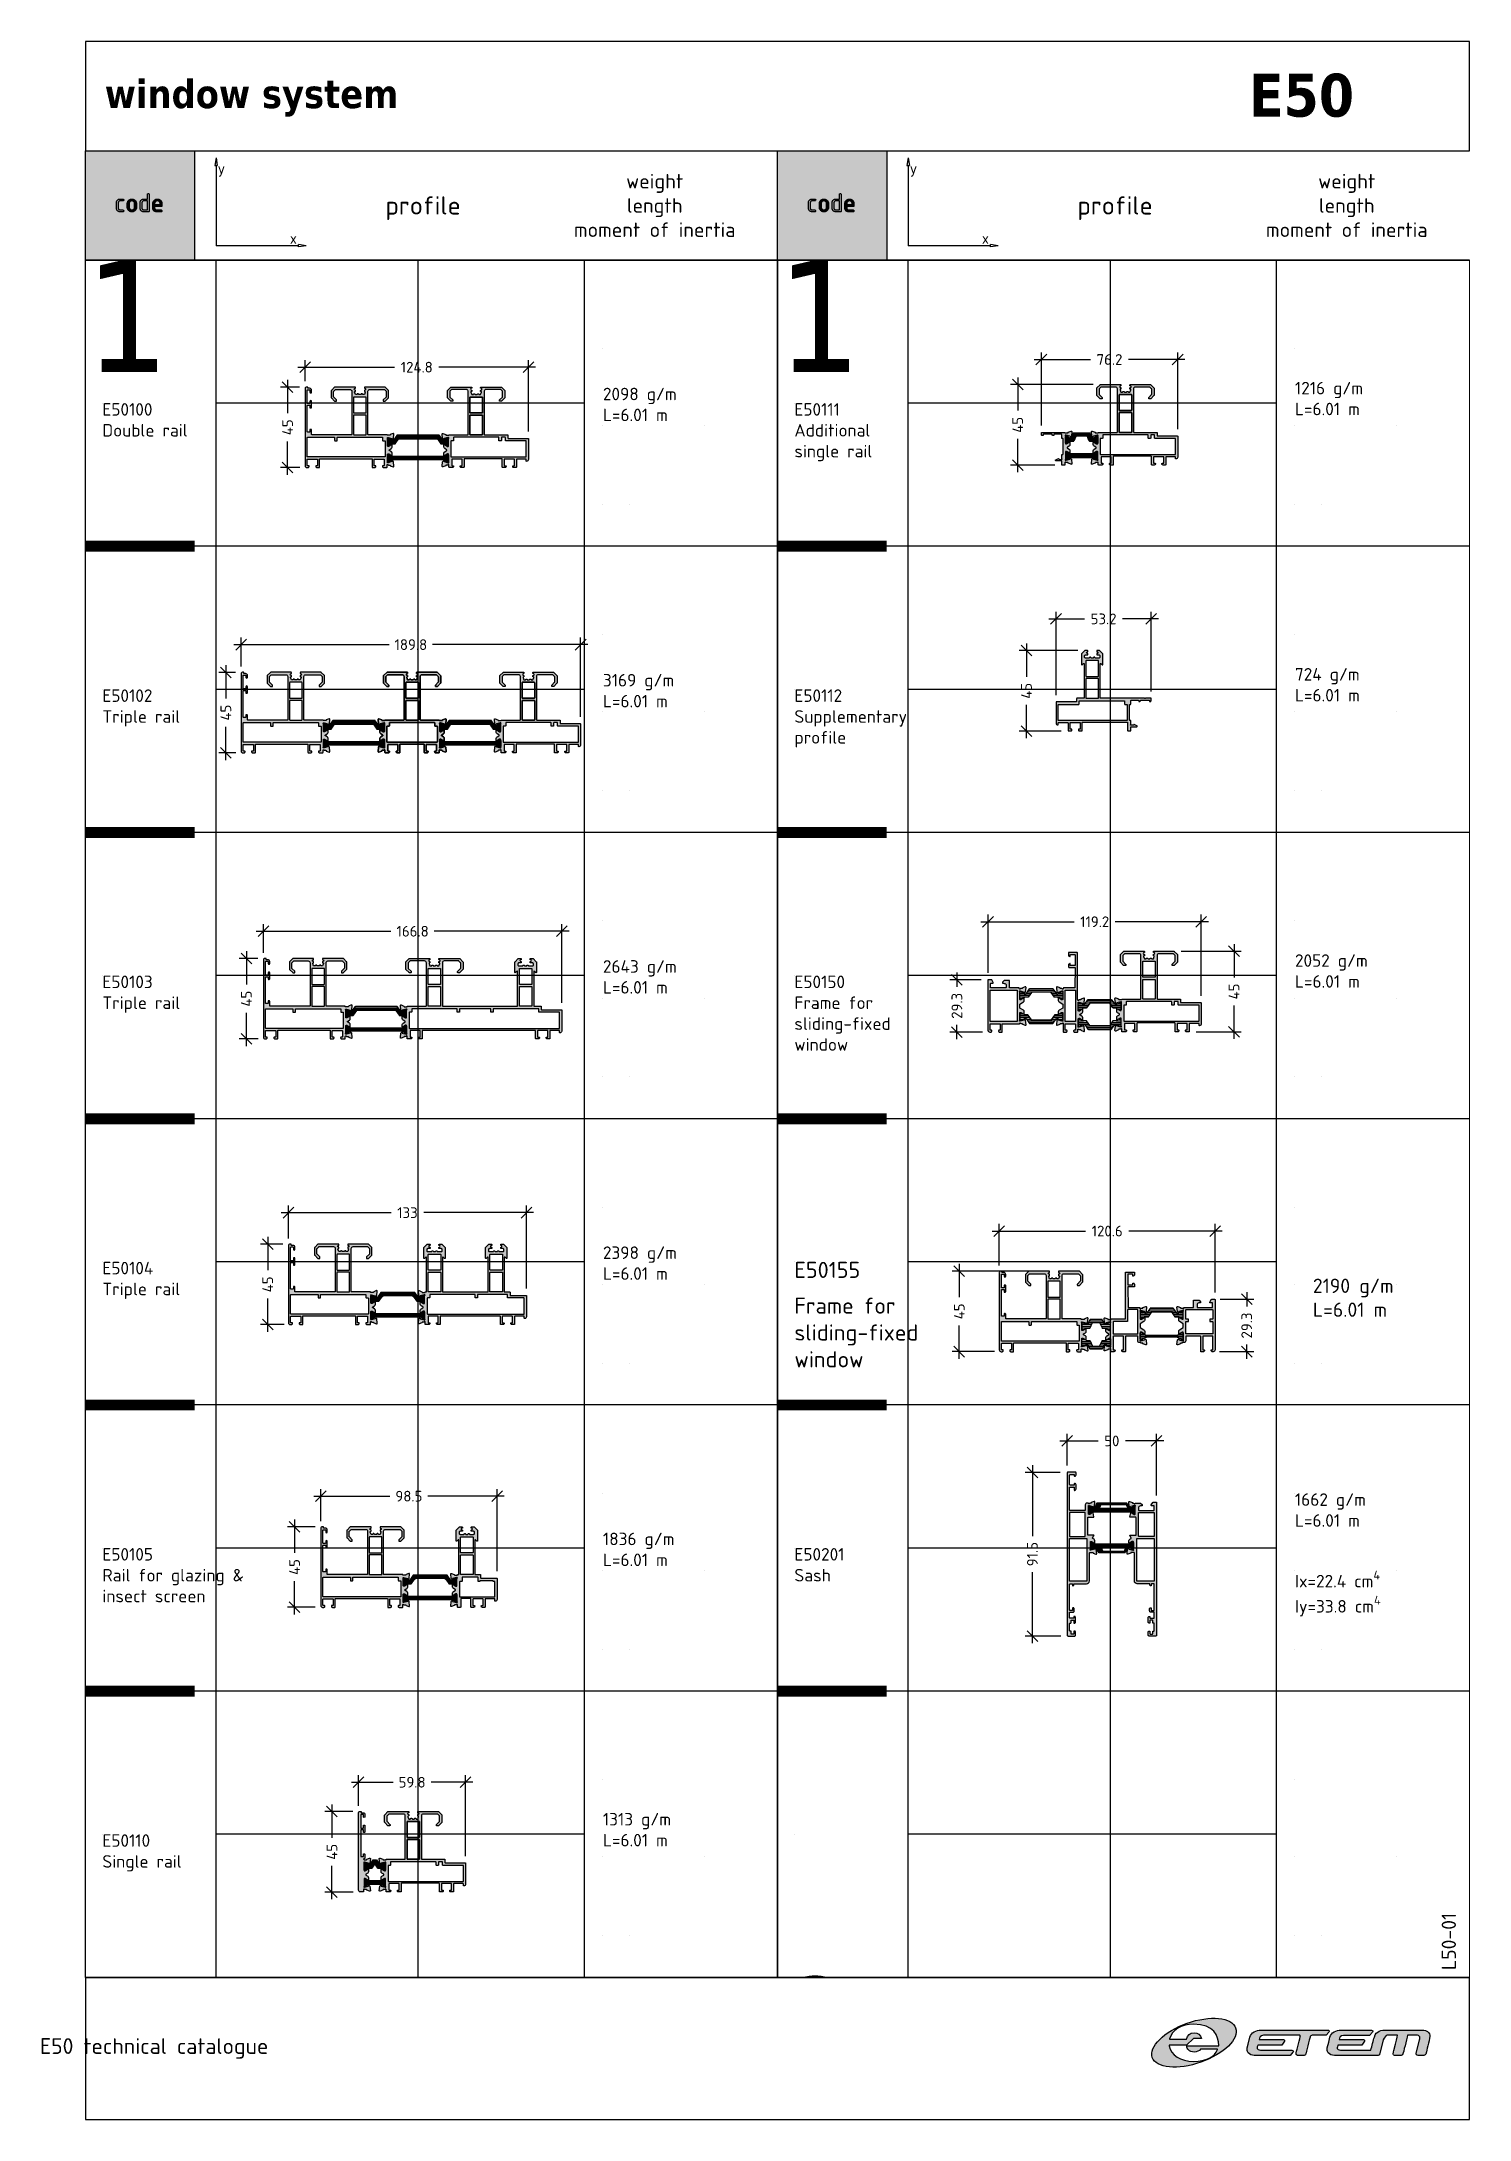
# Paper-space layout 'Layout1' of a CAD drawing. Extents: x -6 to 193, y 0 to 290.
# The model-space entities are those that its viewports show. They can reach past a viewport. Long polylines and large blocks are cut down to what shows.
import ezdxf

# ---------------------------------------------------------------- set-up
doc = ezdxf.new("R2010")
doc.units = 0
doc.layers.get('0').update_dxf_attribs({"linetype": 'CONTINUOUS'})
doc.layers.get('DEFPOINTS').update_dxf_attribs({"linetype": 'CONTINUOUS'})
for name, color, linetype in [('ALUM', 7, 'CONTINUOUS'), ('DIM', 94, 'CONTINUOUS'), ('ETEM-FRAME', 7, 'CONTINUOUS'), ('ETEM_AL-HATCH-2', 253, 'CONTINUOUS'), ('ETEM_FRAME', 7, 'CONTINUOUS'), ('ETEM_PA-VIS', 7, 'CONTINUOUS'), ('HATCH', 253, 'CONTINUOUS'), ('HATCH_PP', 254, 'CONTINUOUS'), ('POLYAMIDS', 7, 'CONTINUOUS'), ('POLYAMIDS_HATCH', 7, 'CONTINUOUS'), ('PP', 7, 'CONTINUOUS'), ('TEXT', 7, 'CONTINUOUS'), ('UNMOVABLE', 4, 'CONTINUOUS')]:
    doc.layers.add(name, color=color, linetype=linetype)
doc.styles.add('ETEM', font='tahoma.ttf')
doc.styles.add('ETEM_NAN', font='isocpeur.ttf')
doc.styles.add('ISOCPEUR', font='isocpeur.ttf')
doc.styles.get("Standard").update_dxf_attribs({"font": 'tahoma.ttf'})
doc.dimstyles.new('ETEM_ARCHITECTURE_STYLE$0', dxfattribs={"dimtxt": 2, "dimasz": 1, "dimexe": 1, "dimexo": 1, "dimgap": 1, "dimtad": 0, "dimdec": 1, "dimtxsty": 'ETEM_NAN', "dimblk": 'OBLIQUE', "dimcen": 0, "dimdle": 1, "dimclrd": 7, "dimclre": 7, "dimclrt": 7, "dimazin": 3, "dimtfac": 1, "dimtdec": 1, "dimtmove": 0, "dimatfit": 3, "dimtolj": 1, "dimtzin": 0})
pattern_1 = [(0, (-2863.3741, -998.9821), (3e-16, 0.9525), [])]
pattern_2 = [(0, (-771.7978, -1011.5377), (3e-16, 0.9525), [])]

psp = doc.layouts.get("Layout1")

# ---------------------------------------------------------------- texts
at = {"layer": 'ETEM_PA-VIS', "insert": (189.52, 20.87), "char_height": 2, "attachment_point": 1, "rotation": 90, "style": 'ETEM_NAN'}
psp.add_mtext_dynamic_manual_height_columns('{\\C254;L50-01}', width=9.3294, gutter_width=12.5, heights=[-2], dxfattribs=at)

msp = doc.modelspace()

# ---------------------------------------------------------------- texts
at = {"layer": 'TEXT', "attachment_point": 1, "style": 'ETEM_NAN'}
for s, insert, char_height, width in [('2098 g/m\\PL=6.01 m', (844.35, 3768.61), 7, 47.9665), ('E50100\\PDouble rail', (564.57, 3760), 7, 47.9665), ('3169 g/m\\PL=6.01 m', (844.35, 3608.61), 7, 47.9665), ('E50102\\PTriple rail', (564.57, 3600), 7, 47.9665), ('E50103\\PTriple rail', (564.57, 3440), 7, 47.9665), ('2643 g/m\\PL=6.01 m', (844.35, 3448.61), 7, 47.9665), ('2398 g/m\\PL=6.01 m', (844.35, 3288.61), 7, 47.9665), ('E50104\\PTriple rail', (564.57, 3280), 7, 47.9665), ('1836 g/m\\PL=6.01 m', (844.35, 3128.61), 7, 47.9665), ('E50105\\PRail for glazing & insect screen', (564.57, 3120), 7, 89.5672), ('1313 g/m\\PL=6.01 m', (844.35, 2971.91), 7, 47.9665), ('E50110\\PSingle rail', (564.57, 2960), 7, 47.9665), ('1216 g/m\\PL=6.01 m', (844.35, 2811.91), 7, 47.9665), ('E50111\\PAdditional single rail', (564.57, 2800), 7, 47.9665), ('724 g/m\\PL=6.01 m', (844.35, 2651.91), 7, 47.9665), ('E50112\\PSupplementary profile', (564.57, 2640), 7, 47.9665), ('2052 g/m\\PL=6.01 m', (844.35, 2491.91), 7, 47.9665), ('{\\fISOCPEUR|b0|i0|c161|p34;E50150}\\PFrame for sliding-fixed window', (564.57, 2480), 7, 47.9665), ('{\\fISOCPEUR|b1|i0|c161|p34;E50155}', (564.57, 2320), 9, 47.9665), ('Frame for sliding-fixed window', (564.57, 2300), 9, 78.864), ('1662 g/m\\PL=6.01 m', (844.35, 2190.6), 7, 47.9665), ('E50201\\PSash', (564.57, 2160), 7, 47.9665), ('{\\A1;Ix=22.4 }{\\A1;cm{\\A1;\\H0.70000x;\\S4^  ;} }{\\A1;Iy=33.8 }{\\A1;cm{\\A1;\\H0.70000x;\\S4^  ;}}', (844.35, 2147.4), 7, 57.9502)]:
    msp.add_mtext(s, dxfattribs=dict(at, insert=insert, char_height=char_height, width=width))
at = {"layer": 'TEXT', "color": 7, "insert": (854.35, 2310.6), "char_height": 8, "width": 74.95, "attachment_point": 1, "style": 'ETEM_NAN'}
msp.add_mtext('2{\\fISOCPEUR|b0|i0|c161|p34;190} g/m\\PL=6.01 m', dxfattribs=at)
at = {"layer": 'UNMOVABLE', "char_height": 62.5, "attachment_point": 1}
for s, heights, insert in [('1', [-62.71], (555.08, 3840)), ('1', [-62.71], (555.08, 2880)), ('2', [-63.8], (555.08, 1920))]:
    msp.add_mtext_dynamic_manual_height_columns(s, width=127.2029, gutter_width=12.5, heights=heights, dxfattribs=dict(at, insert=insert))

# ---------------------------------------------------------------- blocks, each defined once
blk = doc.blocks.new('LOGO_2012')
at = {"layer": 'TEXT'}
h = blk.add_hatch(color=256, dxfattribs=at)
edge = h.paths.add_edge_path(flags=16)
edge.add_spline(control_points=[(-38.59, 9.55), (-38.41, 9.36), (-38.13, 9.26), (-37.81, 9.26), (-37.81, 9.26), (-37.38, 9.26), (-37.1, 9.38), (-36.92, 9.65), (-36.92, 9.65), (-36.92, 9.65), (-36.91, 9.67), (-36.91, 9.67), (-36.91, 9.67), (-36.91, 9.67), (-34.58, 9.67), (-34.58, 9.67), (-34.58, 9.67), (-34.58, 9.67), (-34.6, 9.61), (-34.6, 9.61), (-34.6, 9.61), (-34.94, 8.59), (-36.17, 7.98), (-37.88, 7.98), (-37.88, 7.98), (-39.65, 7.98), (-41, 8.84), (-41.23, 10.13), (-41.23, 10.13), (-41.23, 10.13), (-41.24, 10.18), (-41.24, 10.18), (-41.24, 10.18), (-41.24, 10.18), (-38.86, 10.18), (-38.86, 10.18), (-38.86, 10.18), (-38.86, 10.18), (-37.88, 11.11), (-37.88, 11.11), (-37.88, 11.11), (-37.88, 11.11), (-36.91, 11.11), (-36.81, 11.11), (-36.81, 11.11), (-36.9, 11.6), (-37.27, 11.9), (-37.81, 11.9), (-37.81, 11.9), (-38.37, 11.9), (-38.75, 11.58), (-38.84, 11.04), (-38.84, 11.04), (-38.84, 11.04), (-38.84, 11.01), (-38.84, 11.01), (-38.84, 11.01), (-38.84, 11.01), (-41.2, 11.01), (-41.2, 11.01), (-41.2, 11.01), (-41.2, 11.01), (-41.19, 11.06), (-41.19, 11.06), (-41.19, 11.06), (-40.86, 12.26), (-39.53, 13.07), (-37.88, 13.07), (-37.88, 13.07), (-35.1, 13.07), (-34.45, 11.49), (-34.4, 10.15), (-34.4, 10.15), (-34.4, 10.15), (-34.39, 10.11), (-34.39, 10.11), (-34.39, 10.11), (-34.39, 10.11), (-38.81, 10.1), (-38.81, 10.1), (-38.81, 10.1), (-38.81, 9.89), (-38.73, 9.69), (-38.59, 9.55), (-38.59, 9.55), (-38.59, 9.55), (-38.59, 9.55), (-38.59, 9.55)], knot_values=[0, 0, 0, 0, 0.043478, 0.043478, 0.043478, 0.043578, 0.086957, 0.086957, 0.086957, 0.087057, 0.130435, 0.130435, 0.130435, 0.130535, 0.173913, 0.173913, 0.173913, 0.174013, 0.217391, 0.217391, 0.217391, 0.217491, 0.26087, 0.26087, 0.26087, 0.26097, 0.304348, 0.304348, 0.304348, 0.304448, 0.347826, 0.347826, 0.347826, 0.347926, 0.391304, 0.391304, 0.391304, 0.391404, 0.434783, 0.434783, 0.434783, 0.434883, 0.478261, 0.478261, 0.478261, 0.478361, 0.521739, 0.521739, 0.521739, 0.521839, 0.565217, 0.565217, 0.565217, 0.565317, 0.608696, 0.608696, 0.608696, 0.608796, 0.652174, 0.652174, 0.652174, 0.652274, 0.695652, 0.695652, 0.695652, 0.695752, 0.73913, 0.73913, 0.73913, 0.73923, 0.782609, 0.782609, 0.782609, 0.782709, 0.826087, 0.826087, 0.826087, 0.826187, 0.869565, 0.869565, 0.869565, 0.869665, 0.913043, 0.913043, 0.913043, 0.913143, 1, 1, 1, 1], degree=3, periodic=0)
edge = h.paths.add_edge_path()
edge.add_spline(control_points=[(-32.1, 12.56), (-32.62, 14.04), (-35.61, 14.33), (-38.77, 13.21), (-38.77, 13.21), (-41.92, 12.09), (-44.06, 9.98), (-43.54, 8.51), (-43.54, 8.51), (-43.02, 7.03), (-40.03, 6.74), (-36.87, 7.86), (-36.87, 7.86), (-33.71, 8.98), (-31.57, 11.09), (-32.1, 12.56), (-32.1, 12.56), (-32.1, 12.56), (-32.1, 12.56), (-32.1, 12.56)], knot_values=[0, 0, 0, 0, 0.166667, 0.166667, 0.166667, 0.166767, 0.333333, 0.333333, 0.333333, 0.333433, 0.5, 0.5, 0.5, 0.5001, 0.666667, 0.666667, 0.666667, 0.666767, 1, 1, 1, 1], degree=3, periodic=0)
h = blk.add_hatch(color=256, dxfattribs=at)
h.dxf.hatch_style = 1
edge = h.paths.add_edge_path()
edge.add_spline(control_points=[(-6.49, 12.28), (-6.49, 12.28), (-10.37, 12.28), (-10.37, 12.28), (-10.37, 12.28), (-10.37, 12.28), (-10.37, 12.28), (-10.37, 12.28)], knot_values=[0.946429, 0.946429, 0.946429, 0.946429, 0.964286, 0.964286, 0.964286, 0.964386, 1, 1, 1, 1], degree=3, periodic=0)
edge.add_spline(control_points=[(-10.37, 12.28), (-10.37, 12.28), (-10.37, 12.28), (-10.37, 12.28), (-10.37, 12.28), (-11.41, 12.28), (-11.41, 12.28)], knot_values=[1, 1, 1, 1, 1.008929, 1.008929, 1.008929, 1.017857, 1.017857, 1.017857, 1.017857], degree=3, periodic=0)
edge.add_spline(control_points=[(-11.41, 12.28), (-12.05, 12.28), (-12.82, 12.17), (-13.06, 11.32)], knot_values=[0.017857, 0.017857, 0.017857, 0.017857, 0.035714, 0.035714, 0.035714, 0.035714], degree=3, periodic=0)
edge.add_spline(control_points=[(-13.06, 11.32), (-13.19, 10.88), (-13.41, 10.02), (-13.53, 9.52)], knot_values=[0.035714, 0.035714, 0.035714, 0.035714, 0.053571, 0.053571, 0.053571, 0.053571], degree=3, periodic=0)
edge.add_spline(control_points=[(-13.53, 9.52), (-13.68, 9.52), (-17.47, 9.52), (-17.47, 9.52)], knot_values=[0.053571, 0.053571, 0.053571, 0.053571, 0.071429, 0.071429, 0.071429, 0.071429], degree=3, periodic=0)
edge.add_spline(control_points=[(-17.47, 9.52), (-17.82, 9.52), (-18.04, 9.57), (-18.12, 9.68)], knot_values=[0.071429, 0.071429, 0.071429, 0.071429, 0.089286, 0.089286, 0.089286, 0.089286], degree=3, periodic=0)
edge.add_spline(control_points=[(-18.12, 9.68), (-18.14, 9.72), (-18.15, 9.76), (-18.15, 9.82)], knot_values=[0.089286, 0.089286, 0.089286, 0.089286, 0.107143, 0.107143, 0.107143, 0.107143], degree=3, periodic=0)
edge.add_spline(control_points=[(-18.15, 9.82), (-18.15, 9.91), (-18.12, 10.03), (-18.08, 10.14)], knot_values=[0.107143, 0.107143, 0.107143, 0.107143, 0.125, 0.125, 0.125, 0.125], degree=3, periodic=0)
edge.add_spline(control_points=[(-18.07, 10.19), (-17.93, 10.19), (-14.79, 10.19), (-14.79, 10.19), (-14.79, 10.19), (-14.79, 10.19), (-14.42, 10.76), (-14.42, 10.76)], knot_values=[0.142857, 0.142857, 0.142857, 0.142857, 0.160714, 0.160714, 0.160714, 0.160814, 0.178571, 0.178571, 0.178571, 0.178571], degree=3, periodic=0)
edge.add_spline(control_points=[(-14.42, 10.76), (-14.41, 10.77), (-14.39, 10.8), (-14.39, 10.85)], knot_values=[0.178571, 0.178571, 0.178571, 0.178571, 0.196429, 0.196429, 0.196429, 0.196429], degree=3, periodic=0)
edge.add_spline(control_points=[(-14.39, 10.85), (-14.39, 10.86), (-14.39, 10.88), (-14.4, 10.9)], knot_values=[0.196429, 0.196429, 0.196429, 0.196429, 0.214286, 0.214286, 0.214286, 0.214286], degree=3, periodic=0)
edge.add_spline(control_points=[(-14.4, 10.9), (-14.41, 10.92), (-14.45, 10.97), (-14.53, 10.97), (-14.53, 10.97), (-14.53, 10.97), (-17.67, 10.97), (-17.89, 10.97)], knot_values=[0.214286, 0.214286, 0.214286, 0.214286, 0.232143, 0.232143, 0.232143, 0.232243, 0.25, 0.25, 0.25, 0.25], degree=3, periodic=0)
edge.add_spline(control_points=[(-17.89, 10.97), (-17.85, 11.17), (-17.71, 11.54), (-17.29, 11.55), (-17.29, 11.55), (-17.29, 11.55), (-16.4, 11.55), (-15.51, 11.55)], knot_values=[0.25, 0.25, 0.25, 0.25, 0.267857, 0.267857, 0.267857, 0.267957, 0.276786, 0.276786, 0.276786, 0.276786], degree=3, periodic=0)
edge.add_spline(control_points=[(-15.51, 11.55), (-14.61, 11.55), (-13.72, 11.55), (-13.72, 11.55), (-13.72, 11.55), (-13.72, 11.55), (-13.33, 11.98), (-13.33, 11.98)], knot_values=[0.276786, 0.276786, 0.276786, 0.276786, 0.285714, 0.285714, 0.285714, 0.285814, 0.303571, 0.303571, 0.303571, 0.303571], degree=3, periodic=0)
edge.add_spline(control_points=[(-13.33, 11.98), (-13.28, 12.04), (-13.26, 12.11), (-13.29, 12.17)], knot_values=[0.303571, 0.303571, 0.303571, 0.303571, 0.321429, 0.321429, 0.321429, 0.321429], degree=3, periodic=0)
edge.add_spline(control_points=[(-13.29, 12.17), (-13.3, 12.2), (-13.35, 12.28), (-13.47, 12.28), (-13.47, 12.28), (-13.47, 12.28), (-17.64, 12.28), (-17.64, 12.28)], knot_values=[0.321429, 0.321429, 0.321429, 0.321429, 0.339286, 0.339286, 0.339286, 0.339386, 0.357143, 0.357143, 0.357143, 0.357143], degree=3, periodic=0)
edge.add_spline(control_points=[(-17.64, 12.28), (-18.27, 12.27), (-19.02, 11.94), (-19.17, 11.31)], knot_values=[0.357143, 0.357143, 0.357143, 0.357143, 0.375, 0.375, 0.375, 0.375], degree=3, periodic=0)
edge.add_spline(control_points=[(-19.17, 11.31), (-19.17, 11.31), (-19.33, 10.63), (-19.33, 10.63), (-19.33, 10.63), (-19.33, 10.63), (-19.52, 9.82), (-19.52, 9.82)], knot_values=[0.375, 0.375, 0.375, 0.375, 0.392857, 0.392857, 0.392857, 0.392957, 0.410714, 0.410714, 0.410714, 0.410714], degree=3, periodic=0)
edge.add_spline(control_points=[(-19.52, 9.82), (-19.58, 9.59), (-19.53, 9.36), (-19.38, 9.17)], knot_values=[0.410714, 0.410714, 0.410714, 0.410714, 0.428571, 0.428571, 0.428571, 0.428571], degree=3, periodic=0)
edge.add_spline(control_points=[(-19.38, 9.17), (-19.19, 8.94), (-18.87, 8.79), (-18.55, 8.79), (-18.55, 8.79), (-18.55, 8.79), (-12.53, 8.79), (-12.53, 8.79)], knot_values=[0.428571, 0.428571, 0.428571, 0.428571, 0.446429, 0.446429, 0.446429, 0.446529, 0.464286, 0.464286, 0.464286, 0.464286], degree=3, periodic=0)
edge.add_spline(control_points=[(-12.53, 8.79), (-12.49, 8.79), (-12.42, 8.8), (-12.37, 8.88)], knot_values=[0.464286, 0.464286, 0.464286, 0.464286, 0.482143, 0.482143, 0.482143, 0.482143], degree=3, periodic=0)
edge.add_spline(control_points=[(-12.37, 8.88), (-12.35, 8.91), (-12.31, 8.99), (-12.31, 9.05)], knot_values=[0.482143, 0.482143, 0.482143, 0.482143, 0.5, 0.5, 0.5, 0.5], degree=3, periodic=0)
edge.add_spline(control_points=[(-12.31, 9.05), (-12.31, 9.05), (-12.31, 9.04), (-12.31, 9.04)], knot_values=[0.5, 0.5, 0.5, 0.5, 0.517857, 0.517857, 0.517857, 0.517857], degree=3, periodic=0)
edge.add_spline(control_points=[(-12.31, 9.04), (-12.31, 9.04), (-12.31, 9.04), (-12.31, 9.04), (-12.31, 9.04), (-12.31, 9.04), (-11.83, 10.92), (-11.83, 10.92)], knot_values=[0.517857, 0.517857, 0.517857, 0.517857, 0.526786, 0.526786, 0.526786, 0.526886, 0.535714, 0.535714, 0.535714, 0.535714], degree=3, periodic=0)
edge.add_spline(control_points=[(-11.83, 10.92), (-11.73, 11.24), (-11.47, 11.56), (-11.3, 11.56), (-11.3, 11.56), (-11.3, 11.56), (-10.07, 11.56), (-9.86, 11.56)], knot_values=[0.535714, 0.535714, 0.535714, 0.535714, 0.553571, 0.553571, 0.553571, 0.553671, 0.571429, 0.571429, 0.571429, 0.571429], degree=3, periodic=0)
edge.add_spline(control_points=[(-9.86, 11.56), (-9.91, 11.35), (-10.16, 10.36), (-10.16, 10.36), (-10.16, 10.36), (-10.16, 10.36), (-10.38, 9.46), (-10.38, 9.46)], knot_values=[0.571429, 0.571429, 0.571429, 0.571429, 0.589286, 0.589286, 0.589286, 0.589386, 0.607143, 0.607143, 0.607143, 0.607143], degree=3, periodic=0)
edge.add_spline(control_points=[(-10.38, 9.46), (-10.44, 9.21), (-10.47, 9.09), (-10.48, 9.02)], knot_values=[0.607143, 0.607143, 0.607143, 0.607143, 0.625, 0.625, 0.625, 0.625], degree=3, periodic=0)
edge.add_spline(control_points=[(-10.48, 9.03), (-10.48, 9.02), (-10.49, 8.93), (-10.43, 8.86)], knot_values=[0.642857, 0.642857, 0.642857, 0.642857, 0.660714, 0.660714, 0.660714, 0.660714], degree=3, periodic=0)
edge.add_spline(control_points=[(-10.43, 8.86), (-10.4, 8.83), (-10.35, 8.79), (-10.27, 8.79), (-10.27, 8.79), (-10.27, 8.79), (-9.36, 8.79), (-9.36, 8.79)], knot_values=[0.660714, 0.660714, 0.660714, 0.660714, 0.678571, 0.678571, 0.678571, 0.678671, 0.696429, 0.696429, 0.696429, 0.696429], degree=3, periodic=0)
edge.add_spline(control_points=[(-9.36, 8.79), (-9.2, 8.79), (-9.16, 8.92), (-9.13, 9.02)], knot_values=[0.696429, 0.696429, 0.696429, 0.696429, 0.714286, 0.714286, 0.714286, 0.714286], degree=3, periodic=0)
edge.add_spline(control_points=[(-9.13, 9.02), (-9.08, 9.16), (-8.64, 10.95), (-8.49, 11.56)], knot_values=[0.714286, 0.714286, 0.714286, 0.714286, 0.732143, 0.732143, 0.732143, 0.732143], degree=3, periodic=0)
edge.add_spline(control_points=[(-8.49, 11.56), (-8.36, 11.56), (-7.15, 11.56), (-7.15, 11.56)], knot_values=[0.732143, 0.732143, 0.732143, 0.732143, 0.75, 0.75, 0.75, 0.75], degree=3, periodic=0)
edge.add_spline(control_points=[(-7.15, 11.56), (-7.03, 11.56), (-6.94, 11.52), (-6.89, 11.45)], knot_values=[0.75, 0.75, 0.75, 0.75, 0.767857, 0.767857, 0.767857, 0.767857], degree=3, periodic=0)
edge.add_spline(control_points=[(-6.89, 11.45), (-6.8, 11.35), (-6.79, 11.15), (-6.84, 10.93), (-6.84, 10.93), (-6.84, 10.93), (-6.87, 10.83), (-6.89, 10.73)], knot_values=[0.767857, 0.767857, 0.767857, 0.767857, 0.785714, 0.785714, 0.785714, 0.785814, 0.794643, 0.794643, 0.794643, 0.794643], degree=3, periodic=0)
edge.add_spline(control_points=[(-6.89, 10.73), (-6.92, 10.63), (-6.94, 10.53), (-6.94, 10.53), (-6.94, 10.53), (-6.94, 10.53), (-7.3, 9.1), (-7.3, 9.1)], knot_values=[0.794643, 0.794643, 0.794643, 0.794643, 0.803571, 0.803571, 0.803571, 0.803671, 0.821429, 0.821429, 0.821429, 0.821429], degree=3, periodic=0)
edge.add_spline(control_points=[(-7.3, 9.1), (-7.33, 9.03), (-7.32, 8.95), (-7.28, 8.89)], knot_values=[0.821429, 0.821429, 0.821429, 0.821429, 0.839286, 0.839286, 0.839286, 0.839286], degree=3, periodic=0)
edge.add_spline(control_points=[(-7.28, 8.89), (-7.24, 8.82), (-7.16, 8.79), (-7.05, 8.79), (-7.05, 8.79), (-7.05, 8.79), (-6.28, 8.79), (-6.28, 8.79)], knot_values=[0.839286, 0.839286, 0.839286, 0.839286, 0.857143, 0.857143, 0.857143, 0.857243, 0.875, 0.875, 0.875, 0.875], degree=3, periodic=0)
edge.add_spline(control_points=[(-6.28, 8.79), (-6.1, 8.79), (-5.99, 8.89), (-5.95, 9.08)], knot_values=[0.875, 0.875, 0.875, 0.875, 0.892857, 0.892857, 0.892857, 0.892857], degree=3, periodic=0)
edge.add_spline(control_points=[(-5.95, 9.08), (-5.94, 9.11), (-5.69, 10.27), (-5.47, 11.15)], knot_values=[0.892857, 0.892857, 0.892857, 0.892857, 0.910714, 0.910714, 0.910714, 0.910714], degree=3, periodic=0)
edge.add_spline(control_points=[(-5.47, 11.15), (-5.4, 11.45), (-5.44, 11.71), (-5.59, 11.9)], knot_values=[0.910714, 0.910714, 0.910714, 0.910714, 0.928571, 0.928571, 0.928571, 0.928571], degree=3, periodic=0)
edge.add_spline(control_points=[(-5.59, 11.9), (-5.81, 12.18), (-6.21, 12.28), (-6.49, 12.28)], knot_values=[0.928571, 0.928571, 0.928571, 0.928571, 0.946429, 0.946429, 0.946429, 0.946429], degree=3, periodic=0)
edge = h.paths.add_edge_path()
edge.add_spline(control_points=[(-23.8, 9.06), (-23.78, 9.12), (-23.39, 10.74), (-23.24, 11.36)], knot_values=[0.636364, 0.636364, 0.636364, 0.636364, 0.659091, 0.659091, 0.659091, 0.659091], degree=3, periodic=0)
edge.add_spline(control_points=[(-23.8, 9.06), (-23.8, 9.06), (-23.8, 9.06), (-23.8, 9.06), (-23.8, 9.06), (-23.8, 9.06), (-23.8, 9.04), (-23.8, 9.04)], knot_values=[0.681818, 0.681818, 0.681818, 0.681818, 0.693182, 0.693182, 0.693182, 0.693282, 0.704545, 0.704545, 0.704545, 0.704545], degree=3, periodic=0)
edge.add_spline(control_points=[(-23.8, 9.04), (-23.8, 9.03), (-23.8, 9.02), (-23.8, 9.01)], knot_values=[0.704545, 0.704545, 0.704545, 0.704545, 0.727273, 0.727273, 0.727273, 0.727273], degree=3, periodic=0)
edge.add_spline(control_points=[(-23.8, 9.01), (-23.8, 8.94), (-23.78, 8.88), (-23.75, 8.85)], knot_values=[0.727273, 0.727273, 0.727273, 0.727273, 0.75, 0.75, 0.75, 0.75], degree=3, periodic=0)
edge.add_spline(control_points=[(-23.75, 8.85), (-23.75, 8.85), (-23.62, 8.79), (-23.62, 8.79)], knot_values=[0.75, 0.75, 0.75, 0.75, 0.772727, 0.772727, 0.772727, 0.772727], degree=3, periodic=0)
edge.add_spline(control_points=[(-23.62, 8.79), (-23.35, 8.8), (-22.81, 8.8), (-22.68, 8.79)], knot_values=[0.772727, 0.772727, 0.772727, 0.772727, 0.795455, 0.795455, 0.795455, 0.795455], degree=3, periodic=0)
edge.add_spline(control_points=[(-22.68, 8.79), (-22.55, 8.78), (-22.48, 8.91), (-22.45, 9.04)], knot_values=[0.795455, 0.795455, 0.795455, 0.795455, 0.818182, 0.818182, 0.818182, 0.818182], degree=3, periodic=0)
edge.add_spline(control_points=[(-22.45, 9.04), (-22.45, 9.06), (-21.94, 11.13), (-21.89, 11.31)], knot_values=[0.818182, 0.818182, 0.818182, 0.818182, 0.840909, 0.840909, 0.840909, 0.840909], degree=3, periodic=0)
edge.add_spline(control_points=[(-21.89, 11.31), (-21.86, 11.42), (-21.73, 11.57), (-21.59, 11.56), (-21.59, 11.56), (-21.59, 11.56), (-21.11, 11.56), (-20.64, 11.56)], knot_values=[0.840909, 0.840909, 0.840909, 0.840909, 0.863636, 0.863636, 0.863636, 0.863736, 0.875, 0.875, 0.875, 0.875], degree=3, periodic=0)
edge.add_spline(control_points=[(-20.64, 11.56), (-20.16, 11.56), (-19.68, 11.56), (-19.68, 11.56), (-19.68, 11.56), (-19.68, 11.56), (-19.31, 11.98), (-19.31, 11.98)], knot_values=[0.875, 0.875, 0.875, 0.875, 0.886364, 0.886364, 0.886364, 0.886464, 0.909091, 0.909091, 0.909091, 0.909091], degree=3, periodic=0)
edge.add_spline(control_points=[(-19.31, 11.98), (-19.26, 12.03), (-19.24, 12.11), (-19.26, 12.18)], knot_values=[0.909091, 0.909091, 0.909091, 0.909091, 0.931818, 0.931818, 0.931818, 0.931818], degree=3, periodic=0)
edge.add_spline(control_points=[(-19.26, 12.18), (-19.28, 12.21), (-19.32, 12.28), (-19.43, 12.28), (-19.43, 12.28), (-19.43, 12.28), (-21.73, 12.28), (-24.03, 12.28)], knot_values=[0.931818, 0.931818, 0.931818, 0.931818, 0.954545, 0.954545, 0.954545, 0.954645, 0.977273, 0.977273, 0.977273, 0.977273], degree=3, periodic=0)
edge.add_spline(control_points=[(-24.03, 12.28), (-26.33, 12.28), (-28.63, 12.28), (-28.63, 12.28), (-28.63, 12.28), (-28.63, 12.28), (-28.63, 12.28)], knot_values=[0.977273, 0.977273, 0.977273, 0.977273, 0.988636, 0.988636, 0.988636, 1, 1, 1, 1], degree=3, periodic=0)
edge.add_spline(control_points=[(-28.63, 12.28), (-28.63, 12.28), (-28.63, 12.28), (-28.63, 12.28)], knot_values=[0, 0, 0, 0, 0.022727, 0.022727, 0.022727, 0.022727], degree=3, periodic=0)
edge.add_spline(control_points=[(-28.63, 12.28), (-29.26, 12.28), (-30.01, 11.94), (-30.16, 11.31)], knot_values=[0.022727, 0.022727, 0.022727, 0.022727, 0.045455, 0.045455, 0.045455, 0.045455], degree=3, periodic=0)
edge.add_spline(control_points=[(-30.16, 11.31), (-30.16, 11.31), (-30.39, 10.34), (-30.39, 10.34), (-30.39, 10.34), (-30.39, 10.34), (-30.51, 9.82), (-30.51, 9.82)], knot_values=[0.045455, 0.045455, 0.045455, 0.045455, 0.068182, 0.068182, 0.068182, 0.068282, 0.090909, 0.090909, 0.090909, 0.090909], degree=3, periodic=0)
edge.add_spline(control_points=[(-30.51, 9.82), (-30.57, 9.59), (-30.52, 9.36), (-30.37, 9.17)], knot_values=[0.090909, 0.090909, 0.090909, 0.090909, 0.113636, 0.113636, 0.113636, 0.113636], degree=3, periodic=0)
edge.add_spline(control_points=[(-30.37, 9.17), (-30.18, 8.94), (-29.87, 8.79), (-29.54, 8.79), (-29.54, 8.79), (-29.54, 8.79), (-28.31, 8.79), (-27.08, 8.79)], knot_values=[0.113636, 0.113636, 0.113636, 0.113636, 0.136364, 0.136364, 0.136364, 0.136464, 0.147727, 0.147727, 0.147727, 0.147727], degree=3, periodic=0)
edge.add_spline(control_points=[(-27.08, 8.79), (-25.85, 8.79), (-24.61, 8.79), (-24.61, 8.79), (-24.61, 8.79), (-24.61, 8.79), (-24.23, 9.23), (-24.23, 9.23)], knot_values=[0.147727, 0.147727, 0.147727, 0.147727, 0.159091, 0.159091, 0.159091, 0.159191, 0.181818, 0.181818, 0.181818, 0.181818], degree=3, periodic=0)
edge.add_spline(control_points=[(-24.23, 9.23), (-24.18, 9.28), (-24.16, 9.35), (-24.19, 9.42)], knot_values=[0.181818, 0.181818, 0.181818, 0.181818, 0.204545, 0.204545, 0.204545, 0.204545], degree=3, periodic=0)
edge.add_spline(control_points=[(-24.19, 9.42), (-24.2, 9.45), (-24.25, 9.52), (-24.37, 9.52), (-24.37, 9.52), (-24.37, 9.52), (-28.46, 9.52), (-28.46, 9.52)], knot_values=[0.204545, 0.204545, 0.204545, 0.204545, 0.227273, 0.227273, 0.227273, 0.227373, 0.25, 0.25, 0.25, 0.25], degree=3, periodic=0)
edge.add_spline(control_points=[(-28.46, 9.52), (-28.81, 9.52), (-29.03, 9.57), (-29.11, 9.68)], knot_values=[0.25, 0.25, 0.25, 0.25, 0.272727, 0.272727, 0.272727, 0.272727], degree=3, periodic=0)
edge.add_spline(control_points=[(-29.11, 9.68), (-29.13, 9.72), (-29.15, 9.76), (-29.15, 9.82)], knot_values=[0.272727, 0.272727, 0.272727, 0.272727, 0.295455, 0.295455, 0.295455, 0.295455], degree=3, periodic=0)
edge.add_spline(control_points=[(-29.15, 9.82), (-29.15, 9.91), (-29.11, 10.03), (-29.07, 10.14)], knot_values=[0.295455, 0.295455, 0.295455, 0.295455, 0.318182, 0.318182, 0.318182, 0.318182], degree=3, periodic=0)
edge.add_spline(control_points=[(-29.06, 10.19), (-28.92, 10.19), (-25.78, 10.19), (-25.78, 10.19), (-25.78, 10.19), (-25.78, 10.19), (-25.41, 10.76), (-25.41, 10.76)], knot_values=[0.340909, 0.340909, 0.340909, 0.340909, 0.363636, 0.363636, 0.363636, 0.363736, 0.386364, 0.386364, 0.386364, 0.386364], degree=3, periodic=0)
edge.add_spline(control_points=[(-25.41, 10.76), (-25.4, 10.77), (-25.38, 10.8), (-25.38, 10.85)], knot_values=[0.386364, 0.386364, 0.386364, 0.386364, 0.409091, 0.409091, 0.409091, 0.409091], degree=3, periodic=0)
edge.add_spline(control_points=[(-25.38, 10.85), (-25.38, 10.86), (-25.38, 10.88), (-25.39, 10.9)], knot_values=[0.409091, 0.409091, 0.409091, 0.409091, 0.431818, 0.431818, 0.431818, 0.431818], degree=3, periodic=0)
edge.add_spline(control_points=[(-25.39, 10.9), (-25.4, 10.92), (-25.44, 10.97), (-25.51, 10.97)], knot_values=[0.431818, 0.431818, 0.431818, 0.431818, 0.454545, 0.454545, 0.454545, 0.454545], degree=3, periodic=0)
edge.add_spline(control_points=[(-25.51, 10.97), (-25.51, 10.97), (-28.66, 10.97), (-28.88, 10.97)], knot_values=[0.454545, 0.454545, 0.454545, 0.454545, 0.477273, 0.477273, 0.477273, 0.477273], degree=3, periodic=0)
edge.add_spline(control_points=[(-28.88, 10.97), (-28.84, 11.17), (-28.7, 11.54), (-28.28, 11.56)], knot_values=[0.477273, 0.477273, 0.477273, 0.477273, 0.5, 0.5, 0.5, 0.5], degree=3, periodic=0)
edge.add_spline(control_points=[(-28.28, 11.56), (-28, 11.56), (-24.88, 11.56), (-23.7, 11.56)], knot_values=[0.5, 0.5, 0.5, 0.5, 0.522727, 0.522727, 0.522727, 0.522727], degree=3, periodic=0)
edge.add_spline(control_points=[(-23.7, 11.56), (-23.7, 11.56), (-23.27, 11.56), (-23.27, 11.56)], knot_values=[0.522727, 0.522727, 0.522727, 0.522727, 0.545455, 0.545455, 0.545455, 0.545455], degree=3, periodic=0)
edge.add_spline(control_points=[(-23.22, 11.46), (-23.22, 11.49), (-23.23, 11.51), (-23.24, 11.52)], knot_values=[0.590909, 0.590909, 0.590909, 0.590909, 0.613636, 0.613636, 0.613636, 0.613636], degree=3, periodic=0)
edge.add_spline(control_points=[(-23.22, 11.46), (-23.22, 11.43), (-23.23, 11.4), (-23.24, 11.36)], knot_values=[0.613636, 0.613636, 0.613636, 0.613636, 0.636364, 0.636364, 0.636364, 0.636364], degree=3, periodic=0)
for points, knots in [([(-32.1, 12.56), (-32.62, 14.04), (-35.61, 14.33), (-38.77, 13.21), (-38.77, 13.21), (-41.92, 12.09), (-44.06, 9.98), (-43.54, 8.51), (-43.54, 8.51), (-43.02, 7.03), (-40.03, 6.74), (-36.87, 7.86), (-36.87, 7.86), (-33.71, 8.98), (-31.57, 11.09), (-32.1, 12.56), (-32.1, 12.56), (-32.1, 12.56), (-32.1, 12.56), (-32.1, 12.56)], [0, 0, 0, 0, 0.166667, 0.166667, 0.166667, 0.166667, 0.333333, 0.333333, 0.333333, 0.333333, 0.5, 0.5, 0.5, 0.5, 0.666667, 0.666667, 0.666667, 0.666667, 1, 1, 1, 1]), ([(-38.59, 9.55), (-38.41, 9.36), (-38.13, 9.26), (-37.81, 9.26), (-37.81, 9.26), (-37.38, 9.26), (-37.1, 9.38), (-36.92, 9.65), (-36.92, 9.65), (-36.92, 9.65), (-36.91, 9.67), (-36.91, 9.67), (-36.91, 9.67), (-36.91, 9.67), (-34.58, 9.67), (-34.58, 9.67), (-34.58, 9.67), (-34.58, 9.67), (-34.6, 9.61), (-34.6, 9.61), (-34.6, 9.61), (-34.94, 8.59), (-36.17, 7.98), (-37.88, 7.98), (-37.88, 7.98), (-39.65, 7.98), (-41, 8.84), (-41.23, 10.13), (-41.23, 10.13), (-41.23, 10.13), (-41.24, 10.18), (-41.24, 10.18), (-41.24, 10.18), (-41.24, 10.18), (-38.86, 10.18), (-38.86, 10.18), (-38.86, 10.18), (-38.86, 10.18), (-37.88, 11.11), (-37.88, 11.11), (-37.88, 11.11), (-37.88, 11.11), (-36.91, 11.11), (-36.81, 11.11), (-36.81, 11.11), (-36.9, 11.6), (-37.27, 11.9), (-37.81, 11.9), (-37.81, 11.9), (-38.37, 11.9), (-38.75, 11.58), (-38.84, 11.04), (-38.84, 11.04), (-38.84, 11.04), (-38.84, 11.01), (-38.84, 11.01), (-38.84, 11.01), (-38.84, 11.01), (-41.2, 11.01), (-41.2, 11.01), (-41.2, 11.01), (-41.2, 11.01), (-41.19, 11.06), (-41.19, 11.06), (-41.19, 11.06), (-40.86, 12.26), (-39.53, 13.07), (-37.88, 13.07), (-37.88, 13.07), (-35.1, 13.07), (-34.45, 11.49), (-34.4, 10.15), (-34.4, 10.15), (-34.4, 10.15), (-34.39, 10.11), (-34.39, 10.11), (-34.39, 10.11), (-34.39, 10.11), (-38.81, 10.1), (-38.81, 10.1), (-38.81, 10.1), (-38.81, 9.89), (-38.73, 9.69), (-38.59, 9.55), (-38.59, 9.55), (-38.59, 9.55), (-38.59, 9.55), (-38.59, 9.55)], [0, 0, 0, 0, 0.043478, 0.043478, 0.043478, 0.043478, 0.086957, 0.086957, 0.086957, 0.086957, 0.130435, 0.130435, 0.130435, 0.130435, 0.173913, 0.173913, 0.173913, 0.173913, 0.217391, 0.217391, 0.217391, 0.217391, 0.26087, 0.26087, 0.26087, 0.26087, 0.304348, 0.304348, 0.304348, 0.304348, 0.347826, 0.347826, 0.347826, 0.347826, 0.391304, 0.391304, 0.391304, 0.391304, 0.434783, 0.434783, 0.434783, 0.434783, 0.478261, 0.478261, 0.478261, 0.478261, 0.521739, 0.521739, 0.521739, 0.521739, 0.565217, 0.565217, 0.565217, 0.565217, 0.608696, 0.608696, 0.608696, 0.608696, 0.652174, 0.652174, 0.652174, 0.652174, 0.695652, 0.695652, 0.695652, 0.695652, 0.73913, 0.73913, 0.73913, 0.73913, 0.782609, 0.782609, 0.782609, 0.782609, 0.826087, 0.826087, 0.826087, 0.826087, 0.869565, 0.869565, 0.869565, 0.869565, 0.913043, 0.913043, 0.913043, 0.913043, 1, 1, 1, 1]), ([(-28.63, 12.28), (-28.63, 12.28), (-28.63, 12.28), (-28.63, 12.28), (-28.63, 12.28), (-29.26, 12.28), (-30.01, 11.94), (-30.16, 11.31), (-30.16, 11.31), (-30.16, 11.31), (-30.39, 10.34), (-30.39, 10.34), (-30.39, 10.34), (-30.39, 10.34), (-30.51, 9.82), (-30.51, 9.82), (-30.51, 9.82), (-30.57, 9.59), (-30.52, 9.36), (-30.37, 9.17), (-30.37, 9.17), (-30.18, 8.94), (-29.87, 8.79), (-29.54, 8.79), (-29.54, 8.79), (-29.54, 8.79), (-24.61, 8.79), (-24.61, 8.79), (-24.61, 8.79), (-24.61, 8.79), (-24.23, 9.23), (-24.23, 9.23), (-24.23, 9.23), (-24.18, 9.28), (-24.16, 9.35), (-24.19, 9.42), (-24.19, 9.42), (-24.2, 9.45), (-24.25, 9.52), (-24.37, 9.52), (-24.37, 9.52), (-24.37, 9.52), (-28.46, 9.52), (-28.46, 9.52), (-28.46, 9.52), (-28.81, 9.52), (-29.03, 9.57), (-29.11, 9.68), (-29.11, 9.68), (-29.13, 9.72), (-29.15, 9.76), (-29.15, 9.82), (-29.15, 9.82), (-29.15, 9.91), (-29.11, 10.03), (-29.07, 10.14), (-29.07, 10.14), (-29.07, 10.14), (-29.07, 10.17), (-29.06, 10.19), (-29.06, 10.19), (-28.92, 10.19), (-25.78, 10.19), (-25.78, 10.19), (-25.78, 10.19), (-25.78, 10.19), (-25.41, 10.76), (-25.41, 10.76), (-25.41, 10.76), (-25.4, 10.77), (-25.38, 10.8), (-25.38, 10.85), (-25.38, 10.85), (-25.38, 10.86), (-25.38, 10.88), (-25.39, 10.9), (-25.39, 10.9), (-25.4, 10.92), (-25.44, 10.97), (-25.51, 10.97), (-25.51, 10.97), (-25.51, 10.97), (-28.66, 10.97), (-28.88, 10.97), (-28.88, 10.97), (-28.84, 11.17), (-28.7, 11.54), (-28.28, 11.56), (-28.28, 11.56), (-28, 11.56), (-24.88, 11.56), (-23.7, 11.56), (-23.7, 11.56), (-23.7, 11.56), (-23.27, 11.56), (-23.27, 11.56), (-23.27, 11.56), (-23.27, 11.56), (-23.27, 11.56), (-23.27, 11.56), (-23.27, 11.56), (-23.27, 11.55), (-23.25, 11.55), (-23.24, 11.52), (-23.24, 11.52), (-23.23, 11.51), (-23.22, 11.49), (-23.22, 11.46), (-23.22, 11.46), (-23.22, 11.43), (-23.23, 11.4), (-23.24, 11.36), (-23.24, 11.36), (-23.39, 10.74), (-23.78, 9.12), (-23.8, 9.06), (-23.8, 9.06), (-23.8, 9.06), (-23.8, 9.06), (-23.8, 9.06), (-23.8, 9.06), (-23.8, 9.06), (-23.8, 9.04), (-23.8, 9.04), (-23.8, 9.04), (-23.8, 9.03), (-23.8, 9.02), (-23.8, 9.01), (-23.8, 9.01), (-23.8, 8.94), (-23.78, 8.88), (-23.75, 8.85), (-23.75, 8.85), (-23.75, 8.85), (-23.62, 8.79), (-23.62, 8.79), (-23.62, 8.79), (-23.35, 8.8), (-22.81, 8.8), (-22.68, 8.79), (-22.68, 8.79), (-22.55, 8.78), (-22.48, 8.91), (-22.45, 9.04), (-22.45, 9.04), (-22.45, 9.06), (-21.94, 11.13), (-21.89, 11.31), (-21.89, 11.31), (-21.86, 11.42), (-21.73, 11.57), (-21.59, 11.56), (-21.59, 11.56), (-21.59, 11.56), (-19.68, 11.56), (-19.68, 11.56), (-19.68, 11.56), (-19.68, 11.56), (-19.31, 11.98), (-19.31, 11.98), (-19.31, 11.98), (-19.26, 12.03), (-19.24, 12.11), (-19.26, 12.18), (-19.26, 12.18), (-19.28, 12.21), (-19.32, 12.28), (-19.43, 12.28), (-19.43, 12.28), (-19.43, 12.28), (-28.63, 12.28), (-28.63, 12.28)], [0, 0, 0, 0, 0.022727, 0.022727, 0.022727, 0.022727, 0.045455, 0.045455, 0.045455, 0.045455, 0.068182, 0.068182, 0.068182, 0.068182, 0.090909, 0.090909, 0.090909, 0.090909, 0.113636, 0.113636, 0.113636, 0.113636, 0.136364, 0.136364, 0.136364, 0.136364, 0.159091, 0.159091, 0.159091, 0.159091, 0.181818, 0.181818, 0.181818, 0.181818, 0.204545, 0.204545, 0.204545, 0.204545, 0.227273, 0.227273, 0.227273, 0.227273, 0.25, 0.25, 0.25, 0.25, 0.272727, 0.272727, 0.272727, 0.272727, 0.295455, 0.295455, 0.295455, 0.295455, 0.318182, 0.318182, 0.318182, 0.318182, 0.340909, 0.340909, 0.340909, 0.340909, 0.363636, 0.363636, 0.363636, 0.363636, 0.386364, 0.386364, 0.386364, 0.386364, 0.409091, 0.409091, 0.409091, 0.409091, 0.431818, 0.431818, 0.431818, 0.431818, 0.454545, 0.454545, 0.454545, 0.454545, 0.477273, 0.477273, 0.477273, 0.477273, 0.5, 0.5, 0.5, 0.5, 0.522727, 0.522727, 0.522727, 0.522727, 0.545455, 0.545455, 0.545455, 0.545455, 0.568182, 0.568182, 0.568182, 0.568182, 0.590909, 0.590909, 0.590909, 0.590909, 0.613636, 0.613636, 0.613636, 0.613636, 0.636364, 0.636364, 0.636364, 0.636364, 0.659091, 0.659091, 0.659091, 0.659091, 0.681818, 0.681818, 0.681818, 0.681818, 0.704545, 0.704545, 0.704545, 0.704545, 0.727273, 0.727273, 0.727273, 0.727273, 0.75, 0.75, 0.75, 0.75, 0.772727, 0.772727, 0.772727, 0.772727, 0.795455, 0.795455, 0.795455, 0.795455, 0.818182, 0.818182, 0.818182, 0.818182, 0.840909, 0.840909, 0.840909, 0.840909, 0.863636, 0.863636, 0.863636, 0.863636, 0.886364, 0.886364, 0.886364, 0.886364, 0.909091, 0.909091, 0.909091, 0.909091, 0.931818, 0.931818, 0.931818, 0.931818, 0.954545, 0.954545, 0.954545, 0.954545, 1, 1, 1, 1]), ([(-10.37, 12.28), (-10.37, 12.28), (-11.41, 12.28), (-11.41, 12.28), (-11.41, 12.28), (-12.05, 12.28), (-12.82, 12.17), (-13.06, 11.32), (-13.06, 11.32), (-13.19, 10.88), (-13.41, 10.02), (-13.53, 9.52), (-13.53, 9.52), (-13.68, 9.52), (-17.47, 9.52), (-17.47, 9.52), (-17.47, 9.52), (-17.82, 9.52), (-18.04, 9.57), (-18.12, 9.68), (-18.12, 9.68), (-18.14, 9.72), (-18.15, 9.76), (-18.15, 9.82), (-18.15, 9.82), (-18.15, 9.91), (-18.12, 10.03), (-18.08, 10.14), (-18.08, 10.14), (-18.08, 10.14), (-18.08, 10.17), (-18.07, 10.19), (-18.07, 10.19), (-17.93, 10.19), (-14.79, 10.19), (-14.79, 10.19), (-14.79, 10.19), (-14.79, 10.19), (-14.42, 10.76), (-14.42, 10.76), (-14.42, 10.76), (-14.41, 10.77), (-14.39, 10.8), (-14.39, 10.85), (-14.39, 10.85), (-14.39, 10.86), (-14.39, 10.88), (-14.4, 10.9), (-14.4, 10.9), (-14.41, 10.92), (-14.45, 10.97), (-14.53, 10.97), (-14.53, 10.97), (-14.53, 10.97), (-17.67, 10.97), (-17.89, 10.97), (-17.89, 10.97), (-17.85, 11.17), (-17.71, 11.54), (-17.29, 11.55), (-17.29, 11.55), (-17.29, 11.55), (-13.72, 11.55), (-13.72, 11.55), (-13.72, 11.55), (-13.72, 11.55), (-13.33, 11.98), (-13.33, 11.98), (-13.33, 11.98), (-13.28, 12.04), (-13.26, 12.11), (-13.29, 12.17), (-13.29, 12.17), (-13.3, 12.2), (-13.35, 12.28), (-13.47, 12.28), (-13.47, 12.28), (-13.47, 12.28), (-17.64, 12.28), (-17.64, 12.28), (-17.64, 12.28), (-18.27, 12.27), (-19.02, 11.94), (-19.17, 11.31), (-19.17, 11.31), (-19.17, 11.31), (-19.33, 10.63), (-19.33, 10.63), (-19.33, 10.63), (-19.33, 10.63), (-19.52, 9.82), (-19.52, 9.82), (-19.52, 9.82), (-19.58, 9.59), (-19.53, 9.36), (-19.38, 9.17), (-19.38, 9.17), (-19.19, 8.94), (-18.87, 8.79), (-18.55, 8.79), (-18.55, 8.79), (-18.55, 8.79), (-12.53, 8.79), (-12.53, 8.79), (-12.53, 8.79), (-12.49, 8.79), (-12.42, 8.8), (-12.37, 8.88), (-12.37, 8.88), (-12.35, 8.91), (-12.31, 8.99), (-12.31, 9.05), (-12.31, 9.05), (-12.31, 9.05), (-12.31, 9.04), (-12.31, 9.04), (-12.31, 9.04), (-12.31, 9.04), (-11.83, 10.92), (-11.83, 10.92), (-11.83, 10.92), (-11.73, 11.24), (-11.47, 11.56), (-11.3, 11.56), (-11.3, 11.56), (-11.3, 11.56), (-10.07, 11.56), (-9.86, 11.56), (-9.86, 11.56), (-9.91, 11.35), (-10.16, 10.36), (-10.16, 10.36), (-10.16, 10.36), (-10.16, 10.36), (-10.38, 9.46), (-10.38, 9.46), (-10.38, 9.46), (-10.44, 9.21), (-10.47, 9.09), (-10.48, 9.02), (-10.48, 9.02), (-10.48, 9.03), (-10.48, 9.03), (-10.48, 9.03), (-10.48, 9.03), (-10.48, 9.02), (-10.49, 8.93), (-10.43, 8.86), (-10.43, 8.86), (-10.4, 8.83), (-10.35, 8.79), (-10.27, 8.79), (-10.27, 8.79), (-10.27, 8.79), (-9.36, 8.79), (-9.36, 8.79), (-9.36, 8.79), (-9.2, 8.79), (-9.16, 8.92), (-9.13, 9.02), (-9.13, 9.02), (-9.08, 9.16), (-8.64, 10.95), (-8.49, 11.56), (-8.49, 11.56), (-8.36, 11.56), (-7.15, 11.56), (-7.15, 11.56), (-7.15, 11.56), (-7.03, 11.56), (-6.94, 11.52), (-6.89, 11.45), (-6.89, 11.45), (-6.8, 11.35), (-6.79, 11.15), (-6.84, 10.93), (-6.84, 10.93), (-6.84, 10.93), (-6.94, 10.53), (-6.94, 10.53), (-6.94, 10.53), (-6.94, 10.53), (-7.3, 9.1), (-7.3, 9.1), (-7.3, 9.1), (-7.33, 9.03), (-7.32, 8.95), (-7.28, 8.89), (-7.28, 8.89), (-7.24, 8.82), (-7.16, 8.79), (-7.05, 8.79), (-7.05, 8.79), (-7.05, 8.79), (-6.28, 8.79), (-6.28, 8.79), (-6.28, 8.79), (-6.1, 8.79), (-5.99, 8.89), (-5.95, 9.08), (-5.95, 9.08), (-5.94, 9.11), (-5.69, 10.27), (-5.47, 11.15), (-5.47, 11.15), (-5.4, 11.45), (-5.44, 11.71), (-5.59, 11.9), (-5.59, 11.9), (-5.81, 12.18), (-6.21, 12.28), (-6.49, 12.28), (-6.49, 12.28), (-6.49, 12.28), (-10.37, 12.28), (-10.37, 12.28), (-10.37, 12.28), (-10.37, 12.28), (-10.37, 12.28), (-10.37, 12.28)], [0, 0, 0, 0, 0.017857, 0.017857, 0.017857, 0.017857, 0.035714, 0.035714, 0.035714, 0.035714, 0.053571, 0.053571, 0.053571, 0.053571, 0.071429, 0.071429, 0.071429, 0.071429, 0.089286, 0.089286, 0.089286, 0.089286, 0.107143, 0.107143, 0.107143, 0.107143, 0.125, 0.125, 0.125, 0.125, 0.142857, 0.142857, 0.142857, 0.142857, 0.160714, 0.160714, 0.160714, 0.160714, 0.178571, 0.178571, 0.178571, 0.178571, 0.196429, 0.196429, 0.196429, 0.196429, 0.214286, 0.214286, 0.214286, 0.214286, 0.232143, 0.232143, 0.232143, 0.232143, 0.25, 0.25, 0.25, 0.25, 0.267857, 0.267857, 0.267857, 0.267857, 0.285714, 0.285714, 0.285714, 0.285714, 0.303571, 0.303571, 0.303571, 0.303571, 0.321429, 0.321429, 0.321429, 0.321429, 0.339286, 0.339286, 0.339286, 0.339286, 0.357143, 0.357143, 0.357143, 0.357143, 0.375, 0.375, 0.375, 0.375, 0.392857, 0.392857, 0.392857, 0.392857, 0.410714, 0.410714, 0.410714, 0.410714, 0.428571, 0.428571, 0.428571, 0.428571, 0.446429, 0.446429, 0.446429, 0.446429, 0.464286, 0.464286, 0.464286, 0.464286, 0.482143, 0.482143, 0.482143, 0.482143, 0.5, 0.5, 0.5, 0.5, 0.517857, 0.517857, 0.517857, 0.517857, 0.535714, 0.535714, 0.535714, 0.535714, 0.553571, 0.553571, 0.553571, 0.553571, 0.571429, 0.571429, 0.571429, 0.571429, 0.589286, 0.589286, 0.589286, 0.589286, 0.607143, 0.607143, 0.607143, 0.607143, 0.625, 0.625, 0.625, 0.625, 0.642857, 0.642857, 0.642857, 0.642857, 0.660714, 0.660714, 0.660714, 0.660714, 0.678571, 0.678571, 0.678571, 0.678571, 0.696429, 0.696429, 0.696429, 0.696429, 0.714286, 0.714286, 0.714286, 0.714286, 0.732143, 0.732143, 0.732143, 0.732143, 0.75, 0.75, 0.75, 0.75, 0.767857, 0.767857, 0.767857, 0.767857, 0.785714, 0.785714, 0.785714, 0.785714, 0.803571, 0.803571, 0.803571, 0.803571, 0.821429, 0.821429, 0.821429, 0.821429, 0.839286, 0.839286, 0.839286, 0.839286, 0.857143, 0.857143, 0.857143, 0.857143, 0.875, 0.875, 0.875, 0.875, 0.892857, 0.892857, 0.892857, 0.892857, 0.910714, 0.910714, 0.910714, 0.910714, 0.928571, 0.928571, 0.928571, 0.928571, 0.946429, 0.946429, 0.946429, 0.946429, 0.964286, 0.964286, 0.964286, 0.964286, 1, 1, 1, 1])]:
    blk.add_open_spline(points, degree=3, knots=knots, dxfattribs=at)
blk = doc.blocks.new('E50_FRAME')
h = blk.add_hatch(color=256)
h.paths.add_polyline_path([(8.76, -21), (8.76, -20.97), (8.75, -20.93), (8.72, -20.9), (8.69, -20.88), (8.64, -20.88), (8.61, -20.88), (8.57, -20.89), (8.54, -20.91), (8.52, -20.95), (8.51, -21), (8.51, -21.63), (8.01, -21.63), (8.01, -21.63), (7.96, -21.63), (7.91, -21.63), (7.86, -21.64), (7.82, -21.66), (7.78, -21.68), (7.74, -21.7), (7.7, -21.73), (7.67, -21.76), (7.63, -21.79), (7.6, -21.83), (7.58, -21.87), (7.57, -21.89), (7.55, -21.93), (7.53, -21.98), (7.52, -22.03), (7.51, -22.07), (7.51, -22.13), (7.51, -22.88), (7.51, -22.88), (7.51, -22.93), (7.52, -22.98), (7.53, -23.03), (7.55, -23.07), (7.57, -23.11), (7.59, -23.15), (7.62, -23.19), (7.66, -23.23), (7.7, -23.27), (7.74, -23.29), (7.78, -23.32), (7.82, -23.34), (7.86, -23.35), (7.91, -23.37), (7.96, -23.37), (8.01, -23.38), (8.64, -23.38), (8.66, -23.37), (8.71, -23.36), (8.74, -23.34), (8.76, -23.3), (8.76, -23.25)])
h.paths.add_polyline_path([(8.51, -23.12), (8.01, -23.12), (7.96, -23.12), (7.92, -23.11), (7.87, -23.08), (7.84, -23.05), (7.8, -23.01), (7.78, -22.97), (7.77, -22.92), (7.76, -22.88), (7.76, -22.12), (7.77, -22.07), (7.78, -22.03), (7.8, -21.99), (7.84, -21.95), (7.87, -21.92), (7.92, -21.89), (7.96, -21.88), (8.01, -21.88), (8.51, -21.88)], flags=16)
h.paths.add_polyline_path([(5.26, -23.25), (5.26, -23.22), (5.25, -23.18), (5.22, -23.15), (5.19, -23.13), (5.14, -23.12), (4.76, -23.12), (4.71, -23.12), (4.67, -23.11), (4.62, -23.08), (4.59, -23.05), (4.55, -23.01), (4.53, -22.97), (4.52, -22.92), (4.51, -22.88), (4.51, -22.12), (4.52, -22.07), (4.53, -22.03), (4.55, -21.99), (4.59, -21.95), (4.62, -21.92), (4.67, -21.89), (4.71, -21.88), (4.76, -21.88), (5.14, -21.88), (5.16, -21.87), (5.21, -21.86), (5.24, -21.84), (5.26, -21.8), (5.26, -21.75), (5.26, -21.72), (5.25, -21.68), (5.22, -21.65), (5.19, -21.63), (5.14, -21.63), (4.76, -21.63), (4.76, -21.63), (4.71, -21.63), (4.66, -21.63), (4.61, -21.65), (4.57, -21.66), (4.52, -21.68), (4.48, -21.71), (4.44, -21.74), (4.41, -21.77), (4.37, -21.81), (4.34, -21.85), (4.32, -21.89), (4.3, -21.93), (4.28, -21.98), (4.27, -22.03), (4.26, -22.07), (4.26, -22.13), (4.26, -22.88), (4.26, -22.88), (4.26, -22.93), (4.27, -22.98), (4.28, -23.03), (4.3, -23.07), (4.32, -23.11), (4.34, -23.15), (4.37, -23.19), (4.41, -23.23), (4.45, -23.27), (4.49, -23.29), (4.53, -23.32), (4.57, -23.34), (4.61, -23.35), (4.66, -23.37), (4.71, -23.37), (4.76, -23.38), (5.14, -23.38), (5.16, -23.37), (5.21, -23.36), (5.24, -23.34), (5.26, -23.3)])
h = blk.add_hatch(color=256)
h.paths.add_polyline_path([(5.76, -22.75), (5.76, -22.81), (5.77, -22.85), (5.78, -22.9), (5.79, -22.95), (5.81, -22.99), (5.83, -23.03), (5.85, -23.08), (5.88, -23.12), (5.91, -23.15), (5.94, -23.19), (5.99, -23.23), (6.02, -23.26), (6.06, -23.29), (6.11, -23.31), (6.15, -23.33), (6.19, -23.35), (6.24, -23.36), (6.29, -23.37), (6.34, -23.37), (6.39, -23.38), (6.39, -23.38), (6.44, -23.37), (6.49, -23.37), (6.54, -23.36), (6.59, -23.34), (6.63, -23.33), (6.67, -23.31), (6.71, -23.28), (6.75, -23.26), (6.79, -23.23), (6.83, -23.19), (6.87, -23.15), (6.9, -23.11), (6.92, -23.07), (6.95, -23.03), (6.97, -22.99), (6.98, -22.94), (7, -22.9), (7, -22.85), (7.01, -22.8), (7.01, -22.75), (7.01, -22.25), (7.01, -22.24), (7.01, -22.19), (7, -22.14), (6.99, -22.1), (6.98, -22.05), (6.97, -22), (6.95, -21.96), (6.92, -21.92), (6.9, -21.88), (6.87, -21.84), (6.83, -21.8), (6.79, -21.77), (6.75, -21.74), (6.71, -21.71), (6.67, -21.69), (6.63, -21.67), (6.58, -21.65), (6.54, -21.64), (6.49, -21.63), (6.44, -21.63), (6.39, -21.63), (6.38, -21.63), (6.33, -21.63), (6.28, -21.63), (6.24, -21.64), (6.19, -21.65), (6.14, -21.67), (6.1, -21.69), (6.06, -21.71), (6.02, -21.74), (5.98, -21.77), (5.94, -21.81), (5.91, -21.85), (5.88, -21.89), (5.85, -21.93), (5.83, -21.97), (5.81, -22.01), (5.79, -22.06), (5.78, -22.1), (5.77, -22.15), (5.76, -22.2), (5.76, -22.25), (5.76, -22.75)])
h.paths.add_polyline_path([(6.76, -22.75), (6.76, -22.25), (6.76, -22.2), (6.75, -22.15), (6.73, -22.11), (6.71, -22.06), (6.69, -22.02), (6.65, -21.98), (6.61, -21.95), (6.57, -21.92), (6.53, -21.9), (6.49, -21.89), (6.44, -21.88), (6.39, -21.88), (6.39, -21.88), (6.34, -21.88), (6.29, -21.89), (6.24, -21.9), (6.2, -21.92), (6.16, -21.95), (6.12, -21.98), (6.09, -22.02), (6.06, -22.06), (6.04, -22.1), (6.02, -22.15), (6.01, -22.2), (6.01, -22.25), (6.01, -22.25), (6.01, -22.75), (6.01, -22.8), (6.02, -22.85), (6.04, -22.89), (6.06, -22.94), (6.09, -22.98), (6.12, -23.02), (6.16, -23.05), (6.2, -23.08), (6.24, -23.1), (6.28, -23.11), (6.33, -23.12), (6.38, -23.12), (6.39, -23.12), (6.44, -23.12), (6.48, -23.11), (6.53, -23.1), (6.57, -23.08), (6.61, -23.05), (6.65, -23.02), (6.68, -22.98), (6.71, -22.94), (6.73, -22.9), (6.75, -22.85), (6.76, -22.8), (6.76, -22.75)], flags=16)
h = blk.add_hatch(color=256)
h.paths.add_polyline_path([(10.51, -22.25), (10.51, -22.24), (10.51, -22.19), (10.5, -22.14), (10.49, -22.1), (10.48, -22.05), (10.47, -22), (10.45, -21.96), (10.42, -21.92), (10.4, -21.88), (10.37, -21.84), (10.33, -21.8), (10.29, -21.77), (10.25, -21.74), (10.21, -21.71), (10.17, -21.69), (10.13, -21.67), (10.08, -21.65), (10.04, -21.64), (9.99, -21.63), (9.94, -21.63), (9.89, -21.63), (9.88, -21.63), (9.83, -21.63), (9.78, -21.63), (9.74, -21.64), (9.69, -21.65), (9.64, -21.67), (9.6, -21.69), (9.56, -21.71), (9.52, -21.74), (9.48, -21.77), (9.44, -21.81), (9.41, -21.85), (9.38, -21.89), (9.35, -21.93), (9.33, -21.97), (9.31, -22.01), (9.29, -22.06), (9.28, -22.1), (9.27, -22.15), (9.26, -22.2), (9.26, -22.25), (9.26, -22.88), (9.26, -22.88), (9.26, -22.93), (9.27, -22.98), (9.28, -23.03), (9.3, -23.07), (9.32, -23.11), (9.34, -23.15), (9.37, -23.19), (9.41, -23.23), (9.45, -23.27), (9.49, -23.29), (9.53, -23.32), (9.57, -23.34), (9.61, -23.35), (9.66, -23.37), (9.71, -23.37), (9.76, -23.38), (10.39, -23.38), (10.41, -23.37), (10.46, -23.36), (10.49, -23.34), (10.51, -23.3), (10.51, -23.25), (10.51, -23.22), (10.5, -23.18), (10.47, -23.15), (10.44, -23.13), (10.39, -23.12), (9.76, -23.12), (9.76, -23.12), (9.71, -23.12), (9.67, -23.11), (9.62, -23.08), (9.59, -23.05), (9.55, -23.01), (9.53, -22.97), (9.52, -22.92), (9.51, -22.88), (9.51, -22.63), (10.51, -22.63)])
h.paths.add_polyline_path([(9.51, -22.25), (9.51, -22.25), (9.51, -22.2), (9.52, -22.15), (9.54, -22.1), (9.56, -22.06), (9.59, -22.02), (9.62, -21.98), (9.66, -21.95), (9.7, -21.92), (9.74, -21.9), (9.79, -21.89), (9.84, -21.88), (9.89, -21.88), (9.89, -21.88), (9.94, -21.88), (9.99, -21.89), (10.03, -21.9), (10.07, -21.92), (10.11, -21.95), (10.15, -21.98), (10.19, -22.02), (10.21, -22.06), (10.23, -22.11), (10.25, -22.15), (10.26, -22.2), (10.26, -22.25), (10.26, -22.37), (9.51, -22.37)], flags=16)
h = blk.add_hatch(color=256)
h.paths.add_polyline_path([(103.77, -21), (103.77, -20.97), (103.75, -20.93), (103.73, -20.9), (103.69, -20.88), (103.64, -20.88), (103.62, -20.88), (103.57, -20.89), (103.54, -20.91), (103.53, -20.95), (103.52, -21), (103.52, -21.63), (103.02, -21.63), (103.02, -21.63), (102.97, -21.63), (102.92, -21.63), (102.87, -21.64), (102.83, -21.66), (102.78, -21.68), (102.74, -21.7), (102.71, -21.73), (102.67, -21.76), (102.64, -21.79), (102.61, -21.83), (102.59, -21.87), (102.58, -21.89), (102.56, -21.93), (102.54, -21.98), (102.53, -22.03), (102.52, -22.07), (102.52, -22.13), (102.52, -22.88), (102.52, -22.88), (102.52, -22.93), (102.53, -22.98), (102.54, -23.03), (102.56, -23.07), (102.58, -23.11), (102.6, -23.15), (102.63, -23.19), (102.66, -23.23), (102.7, -23.27), (102.74, -23.29), (102.78, -23.32), (102.83, -23.34), (102.87, -23.35), (102.92, -23.37), (102.97, -23.37), (103.02, -23.38), (103.64, -23.38), (103.67, -23.37), (103.71, -23.36), (103.74, -23.34), (103.76, -23.3), (103.77, -23.25)])
h.paths.add_polyline_path([(103.52, -23.12), (103.02, -23.12), (102.97, -23.12), (102.92, -23.11), (102.88, -23.08), (102.84, -23.05), (102.81, -23.01), (102.79, -22.97), (102.77, -22.92), (102.77, -22.88), (102.77, -22.12), (102.77, -22.07), (102.79, -22.03), (102.81, -21.99), (102.84, -21.95), (102.88, -21.92), (102.92, -21.89), (102.97, -21.88), (103.02, -21.88), (103.52, -21.88)], flags=16)
h.paths.add_polyline_path([(100.27, -23.25), (100.27, -23.22), (100.25, -23.18), (100.23, -23.15), (100.19, -23.13), (100.14, -23.12), (99.77, -23.12), (99.72, -23.12), (99.67, -23.11), (99.63, -23.08), (99.59, -23.05), (99.56, -23.01), (99.54, -22.97), (99.52, -22.92), (99.52, -22.88), (99.52, -22.12), (99.52, -22.07), (99.54, -22.03), (99.56, -21.99), (99.59, -21.95), (99.63, -21.92), (99.67, -21.89), (99.72, -21.88), (99.77, -21.88), (100.14, -21.88), (100.17, -21.87), (100.21, -21.86), (100.24, -21.84), (100.26, -21.8), (100.27, -21.75), (100.27, -21.72), (100.25, -21.68), (100.23, -21.65), (100.19, -21.63), (100.14, -21.63), (99.77, -21.63), (99.77, -21.63), (99.71, -21.63), (99.67, -21.63), (99.62, -21.65), (99.57, -21.66), (99.53, -21.68), (99.49, -21.71), (99.45, -21.74), (99.41, -21.77), (99.38, -21.81), (99.35, -21.85), (99.32, -21.89), (99.3, -21.93), (99.29, -21.98), (99.28, -22.03), (99.27, -22.07), (99.27, -22.13), (99.27, -22.88), (99.27, -22.88), (99.27, -22.93), (99.28, -22.98), (99.29, -23.03), (99.31, -23.07), (99.33, -23.11), (99.35, -23.15), (99.38, -23.19), (99.41, -23.23), (99.45, -23.27), (99.49, -23.29), (99.53, -23.32), (99.58, -23.34), (99.62, -23.35), (99.67, -23.37), (99.72, -23.37), (99.77, -23.38), (100.14, -23.38), (100.17, -23.37), (100.21, -23.36), (100.24, -23.34), (100.26, -23.3)])
h = blk.add_hatch(color=256)
h.paths.add_polyline_path([(100.77, -22.75), (100.77, -22.81), (100.78, -22.85), (100.79, -22.9), (100.8, -22.95), (100.82, -22.99), (100.84, -23.03), (100.86, -23.08), (100.89, -23.12), (100.92, -23.15), (100.95, -23.19), (100.99, -23.23), (101.03, -23.26), (101.07, -23.29), (101.11, -23.31), (101.16, -23.33), (101.2, -23.35), (101.25, -23.36), (101.29, -23.37), (101.34, -23.37), (101.39, -23.38), (101.4, -23.38), (101.45, -23.37), (101.5, -23.37), (101.55, -23.36), (101.59, -23.34), (101.64, -23.33), (101.68, -23.31), (101.72, -23.28), (101.76, -23.26), (101.8, -23.23), (101.84, -23.19), (101.87, -23.15), (101.9, -23.11), (101.93, -23.07), (101.95, -23.03), (101.97, -22.99), (101.99, -22.94), (102, -22.9), (102.01, -22.85), (102.02, -22.8), (102.02, -22.75), (102.02, -22.25), (102.02, -22.24), (102.02, -22.19), (102.01, -22.14), (102, -22.1), (101.99, -22.05), (101.97, -22), (101.95, -21.96), (101.93, -21.92), (101.9, -21.88), (101.87, -21.84), (101.84, -21.8), (101.8, -21.77), (101.76, -21.74), (101.72, -21.71), (101.68, -21.69), (101.63, -21.67), (101.59, -21.65), (101.54, -21.64), (101.49, -21.63), (101.45, -21.63), (101.39, -21.63), (101.39, -21.63), (101.34, -21.63), (101.29, -21.63), (101.24, -21.64), (101.2, -21.65), (101.15, -21.67), (101.11, -21.69), (101.07, -21.71), (101.03, -21.74), (100.99, -21.77), (100.95, -21.81), (100.91, -21.85), (100.88, -21.89), (100.86, -21.93), (100.83, -21.97), (100.81, -22.01), (100.8, -22.06), (100.79, -22.1), (100.78, -22.15), (100.77, -22.2), (100.77, -22.25), (100.77, -22.75)])
h.paths.add_polyline_path([(101.77, -22.75), (101.77, -22.75), (101.77, -22.25), (101.77, -22.2), (101.76, -22.15), (101.74, -22.11), (101.72, -22.06), (101.69, -22.02), (101.66, -21.98), (101.62, -21.95), (101.58, -21.92), (101.54, -21.9), (101.49, -21.89), (101.45, -21.88), (101.4, -21.88), (101.39, -21.88), (101.34, -21.88), (101.3, -21.89), (101.25, -21.9), (101.21, -21.92), (101.17, -21.95), (101.13, -21.98), (101.1, -22.02), (101.07, -22.06), (101.05, -22.1), (101.03, -22.15), (101.02, -22.2), (101.02, -22.25), (101.02, -22.25), (101.02, -22.75), (101.02, -22.8), (101.03, -22.85), (101.05, -22.89), (101.07, -22.94), (101.09, -22.98), (101.13, -23.02), (101.17, -23.05), (101.21, -23.08), (101.25, -23.1), (101.29, -23.11), (101.34, -23.12), (101.39, -23.12), (101.39, -23.12), (101.44, -23.12), (101.49, -23.11), (101.54, -23.1), (101.58, -23.08), (101.62, -23.05), (101.66, -23.02), (101.69, -22.98), (101.72, -22.94), (101.74, -22.9), (101.76, -22.85), (101.77, -22.8)], flags=16)
h = blk.add_hatch(color=256)
h.paths.add_polyline_path([(105.52, -22.25), (105.52, -22.24), (105.52, -22.19), (105.51, -22.14), (105.5, -22.1), (105.49, -22.05), (105.47, -22), (105.45, -21.96), (105.43, -21.92), (105.4, -21.88), (105.37, -21.84), (105.34, -21.8), (105.3, -21.77), (105.26, -21.74), (105.22, -21.71), (105.18, -21.69), (105.13, -21.67), (105.09, -21.65), (105.04, -21.64), (104.99, -21.63), (104.95, -21.63), (104.89, -21.63), (104.89, -21.63), (104.84, -21.63), (104.79, -21.63), (104.74, -21.64), (104.7, -21.65), (104.65, -21.67), (104.61, -21.69), (104.57, -21.71), (104.53, -21.74), (104.49, -21.77), (104.45, -21.81), (104.41, -21.85), (104.38, -21.89), (104.36, -21.93), (104.33, -21.97), (104.31, -22.01), (104.3, -22.06), (104.29, -22.1), (104.28, -22.15), (104.27, -22.2), (104.27, -22.25), (104.27, -22.88), (104.27, -22.88), (104.27, -22.93), (104.28, -22.98), (104.29, -23.03), (104.31, -23.07), (104.33, -23.11), (104.35, -23.15), (104.38, -23.19), (104.41, -23.23), (104.45, -23.27), (104.49, -23.29), (104.53, -23.32), (104.58, -23.34), (104.62, -23.35), (104.67, -23.37), (104.72, -23.37), (104.77, -23.38), (105.39, -23.38), (105.42, -23.37), (105.46, -23.36), (105.49, -23.34), (105.51, -23.3), (105.52, -23.25), (105.52, -23.22), (105.5, -23.18), (105.48, -23.15), (105.44, -23.13), (105.39, -23.12), (104.77, -23.12), (104.77, -23.12), (104.72, -23.12), (104.67, -23.11), (104.63, -23.08), (104.59, -23.05), (104.56, -23.01), (104.54, -22.97), (104.52, -22.92), (104.52, -22.88), (104.52, -22.63), (105.52, -22.63)])
h.paths.add_polyline_path([(104.52, -22.25), (104.52, -22.25), (104.52, -22.2), (104.53, -22.15), (104.55, -22.1), (104.57, -22.06), (104.6, -22.02), (104.63, -21.98), (104.67, -21.95), (104.71, -21.92), (104.75, -21.9), (104.8, -21.89), (104.84, -21.88), (104.89, -21.88), (104.9, -21.88), (104.95, -21.88), (104.99, -21.89), (105.04, -21.9), (105.08, -21.92), (105.12, -21.95), (105.16, -21.98), (105.19, -22.02), (105.22, -22.06), (105.24, -22.11), (105.26, -22.15), (105.27, -22.2), (105.27, -22.25), (105.27, -22.37), (104.52, -22.37)], flags=16)
at = {"layer": 'ETEM_FRAME'}
h = blk.add_hatch(color=7, dxfattribs=at)
h.paths.add_polyline_path([(0, -15), (15, -15), (15, -30), (0, -30)])
h.paths.add_polyline_path([(4.51, -22.13), (4.51, -22.88), (4.52, -22.92), (4.53, -22.97), (4.55, -23.01), (4.59, -23.05), (4.62, -23.08), (4.67, -23.11), (4.71, -23.12), (4.76, -23.12), (4.76, -23.12), (5.14, -23.12), (5.19, -23.13), (5.22, -23.15), (5.25, -23.18), (5.26, -23.22), (5.26, -23.25), (5.26, -23.3), (5.24, -23.34), (5.21, -23.36), (5.16, -23.37), (5.14, -23.38), (4.76, -23.38), (4.71, -23.37), (4.66, -23.37), (4.61, -23.35), (4.57, -23.34), (4.53, -23.32), (4.49, -23.29), (4.45, -23.27), (4.41, -23.23), (4.37, -23.19), (4.34, -23.15), (4.32, -23.11), (4.3, -23.07), (4.28, -23.03), (4.27, -22.98), (4.26, -22.93), (4.26, -22.88), (4.26, -22.88), (4.26, -22.13), (4.26, -22.07), (4.27, -22.03), (4.28, -21.98), (4.3, -21.93), (4.32, -21.89), (4.34, -21.85), (4.37, -21.81), (4.41, -21.77), (4.44, -21.74), (4.48, -21.71), (4.52, -21.68), (4.57, -21.66), (4.61, -21.65), (4.66, -21.63), (4.71, -21.63), (4.76, -21.63), (4.76, -21.63), (5.14, -21.63), (5.19, -21.63), (5.22, -21.65), (5.25, -21.68), (5.26, -21.72), (5.26, -21.75), (5.26, -21.8), (5.24, -21.84), (5.21, -21.86), (5.16, -21.87), (5.14, -21.88), (4.76, -21.88), (4.71, -21.88), (4.67, -21.89), (4.62, -21.92), (4.59, -21.95), (4.55, -21.99), (4.53, -22.03), (4.52, -22.07), (4.51, -22.12)], flags=16)
h.paths.add_polyline_path([(5.76, -22.75), (5.76, -22.25), (5.76, -22.2), (5.77, -22.15), (5.78, -22.1), (5.79, -22.06), (5.81, -22.01), (5.83, -21.97), (5.85, -21.93), (5.88, -21.89), (5.91, -21.85), (5.94, -21.81), (5.98, -21.77), (6.02, -21.74), (6.06, -21.71), (6.1, -21.69), (6.14, -21.67), (6.19, -21.65), (6.24, -21.64), (6.28, -21.63), (6.33, -21.63), (6.38, -21.63), (6.39, -21.63), (6.44, -21.63), (6.49, -21.63), (6.54, -21.64), (6.58, -21.65), (6.63, -21.67), (6.67, -21.69), (6.71, -21.71), (6.75, -21.74), (6.79, -21.77), (6.83, -21.8), (6.87, -21.84), (6.9, -21.88), (6.92, -21.92), (6.95, -21.96), (6.97, -22), (6.98, -22.05), (6.99, -22.1), (7, -22.14), (7.01, -22.19), (7.01, -22.24), (7.01, -22.25), (7.01, -22.75), (7.01, -22.8), (7, -22.85), (7, -22.9), (6.98, -22.94), (6.97, -22.99), (6.95, -23.03), (6.92, -23.07), (6.9, -23.11), (6.87, -23.15), (6.83, -23.19), (6.79, -23.23), (6.75, -23.26), (6.71, -23.28), (6.67, -23.31), (6.63, -23.33), (6.59, -23.34), (6.54, -23.36), (6.49, -23.37), (6.44, -23.37), (6.39, -23.38), (6.39, -23.38), (6.34, -23.37), (6.29, -23.37), (6.24, -23.36), (6.19, -23.35), (6.15, -23.33), (6.11, -23.31), (6.06, -23.29), (6.02, -23.26), (5.99, -23.23), (5.94, -23.19), (5.91, -23.15), (5.88, -23.12), (5.85, -23.08), (5.83, -23.03), (5.81, -22.99), (5.79, -22.95), (5.78, -22.9), (5.77, -22.85), (5.76, -22.81), (5.76, -22.75)], flags=16)
h.paths.add_polyline_path([(6.76, -22.75), (6.76, -22.25), (6.76, -22.2), (6.75, -22.15), (6.73, -22.11), (6.71, -22.06), (6.69, -22.02), (6.65, -21.98), (6.61, -21.95), (6.57, -21.92), (6.53, -21.9), (6.49, -21.89), (6.44, -21.88), (6.39, -21.88), (6.39, -21.88), (6.34, -21.88), (6.29, -21.89), (6.24, -21.9), (6.2, -21.92), (6.16, -21.95), (6.12, -21.98), (6.09, -22.02), (6.06, -22.06), (6.04, -22.1), (6.02, -22.15), (6.01, -22.2), (6.01, -22.25), (6.01, -22.25), (6.01, -22.75), (6.01, -22.8), (6.02, -22.85), (6.04, -22.89), (6.06, -22.94), (6.09, -22.98), (6.12, -23.02), (6.16, -23.05), (6.2, -23.08), (6.24, -23.1), (6.28, -23.11), (6.33, -23.12), (6.38, -23.12), (6.39, -23.12), (6.44, -23.12), (6.48, -23.11), (6.53, -23.1), (6.57, -23.08), (6.61, -23.05), (6.65, -23.02), (6.68, -22.98), (6.71, -22.94), (6.73, -22.9), (6.75, -22.85), (6.76, -22.8), (6.76, -22.75)], flags=0)
h.paths.add_polyline_path([(7.51, -22.13), (7.51, -22.07), (7.52, -22.03), (7.53, -21.98), (7.55, -21.93), (7.57, -21.89), (7.58, -21.87), (7.6, -21.83), (7.63, -21.79), (7.67, -21.76), (7.7, -21.73), (7.74, -21.7), (7.78, -21.68), (7.82, -21.66), (7.86, -21.64), (7.91, -21.63), (7.96, -21.63), (8.01, -21.63), (8.01, -21.63), (8.51, -21.63), (8.51, -21), (8.52, -20.95), (8.54, -20.91), (8.57, -20.89), (8.61, -20.88), (8.64, -20.88), (8.69, -20.88), (8.72, -20.9), (8.75, -20.93), (8.76, -20.97), (8.76, -21), (8.76, -23.25), (8.76, -23.3), (8.74, -23.34), (8.71, -23.36), (8.66, -23.37), (8.64, -23.38), (8.01, -23.38), (7.96, -23.37), (7.91, -23.37), (7.86, -23.35), (7.82, -23.34), (7.78, -23.32), (7.74, -23.29), (7.7, -23.27), (7.66, -23.23), (7.62, -23.19), (7.59, -23.15), (7.57, -23.11), (7.55, -23.07), (7.53, -23.03), (7.52, -22.98), (7.51, -22.93), (7.51, -22.88), (7.51, -22.88)], flags=16)
h.paths.add_polyline_path([(8.01, -21.88), (7.96, -21.88), (7.92, -21.89), (7.87, -21.92), (7.84, -21.95), (7.8, -21.99), (7.78, -22.03), (7.77, -22.07), (7.76, -22.12), (7.76, -22.13), (7.76, -22.88), (7.77, -22.92), (7.78, -22.97), (7.8, -23.01), (7.84, -23.05), (7.87, -23.08), (7.92, -23.11), (7.96, -23.12), (8.01, -23.12), (8.01, -23.12), (8.51, -23.12), (8.51, -21.88)], flags=0)
h.paths.add_polyline_path([(9.89, -21.88), (9.84, -21.88), (9.79, -21.89), (9.74, -21.9), (9.7, -21.92), (9.66, -21.95), (9.62, -21.98), (9.59, -22.02), (9.56, -22.06), (9.54, -22.1), (9.52, -22.15), (9.51, -22.2), (9.51, -22.25), (9.51, -22.25), (9.51, -22.37), (10.26, -22.37), (10.26, -22.25), (10.26, -22.2), (10.25, -22.15), (10.23, -22.11), (10.21, -22.06), (10.19, -22.02), (10.15, -21.98), (10.11, -21.95), (10.07, -21.92), (10.03, -21.9), (9.99, -21.89), (9.94, -21.88), (9.89, -21.88)], flags=0)
h.paths.add_polyline_path([(9.51, -22.63), (9.51, -22.88), (9.52, -22.92), (9.53, -22.97), (9.55, -23.01), (9.59, -23.05), (9.62, -23.08), (9.67, -23.11), (9.71, -23.12), (9.76, -23.12), (9.76, -23.12), (10.39, -23.12), (10.44, -23.13), (10.47, -23.15), (10.5, -23.18), (10.51, -23.22), (10.51, -23.25), (10.51, -23.3), (10.49, -23.34), (10.46, -23.36), (10.41, -23.37), (10.39, -23.38), (9.76, -23.38), (9.71, -23.37), (9.66, -23.37), (9.61, -23.35), (9.57, -23.34), (9.53, -23.32), (9.49, -23.29), (9.45, -23.27), (9.41, -23.23), (9.37, -23.19), (9.34, -23.15), (9.32, -23.11), (9.3, -23.07), (9.28, -23.03), (9.27, -22.98), (9.26, -22.93), (9.26, -22.88), (9.26, -22.88), (9.26, -22.25), (9.26, -22.2), (9.27, -22.15), (9.28, -22.1), (9.29, -22.06), (9.31, -22.01), (9.33, -21.97), (9.35, -21.93), (9.38, -21.89), (9.41, -21.85), (9.44, -21.81), (9.48, -21.77), (9.52, -21.74), (9.56, -21.71), (9.6, -21.69), (9.64, -21.67), (9.69, -21.65), (9.74, -21.64), (9.78, -21.63), (9.83, -21.63), (9.88, -21.63), (9.89, -21.63), (9.94, -21.63), (9.99, -21.63), (10.04, -21.64), (10.08, -21.65), (10.13, -21.67), (10.17, -21.69), (10.21, -21.71), (10.25, -21.74), (10.29, -21.77), (10.33, -21.8), (10.37, -21.84), (10.4, -21.88), (10.42, -21.92), (10.45, -21.96), (10.47, -22), (10.48, -22.05), (10.49, -22.1), (10.5, -22.14), (10.51, -22.19), (10.51, -22.24), (10.51, -22.25), (10.51, -22.63)], flags=16)
h = blk.add_hatch(color=7, dxfattribs=at)
h.paths.add_polyline_path([(95.01, -15), (110.01, -15), (110.01, -30), (95.01, -30)])
h.paths.add_polyline_path([(99.52, -22.13), (99.52, -22.88), (99.52, -22.92), (99.54, -22.97), (99.56, -23.01), (99.59, -23.05), (99.63, -23.08), (99.67, -23.11), (99.72, -23.12), (99.77, -23.12), (99.77, -23.12), (100.14, -23.12), (100.19, -23.13), (100.23, -23.15), (100.25, -23.18), (100.27, -23.22), (100.27, -23.25), (100.26, -23.3), (100.24, -23.34), (100.21, -23.36), (100.17, -23.37), (100.14, -23.38), (99.77, -23.38), (99.72, -23.37), (99.67, -23.37), (99.62, -23.35), (99.58, -23.34), (99.53, -23.32), (99.49, -23.29), (99.45, -23.27), (99.41, -23.23), (99.38, -23.19), (99.35, -23.15), (99.33, -23.11), (99.31, -23.07), (99.29, -23.03), (99.28, -22.98), (99.27, -22.93), (99.27, -22.88), (99.27, -22.88), (99.27, -22.13), (99.27, -22.07), (99.28, -22.03), (99.29, -21.98), (99.3, -21.93), (99.32, -21.89), (99.35, -21.85), (99.38, -21.81), (99.41, -21.77), (99.45, -21.74), (99.49, -21.71), (99.53, -21.68), (99.57, -21.66), (99.62, -21.65), (99.67, -21.63), (99.71, -21.63), (99.77, -21.63), (99.77, -21.63), (100.14, -21.63), (100.19, -21.63), (100.23, -21.65), (100.25, -21.68), (100.27, -21.72), (100.27, -21.75), (100.26, -21.8), (100.24, -21.84), (100.21, -21.86), (100.17, -21.87), (100.14, -21.88), (99.77, -21.88), (99.72, -21.88), (99.67, -21.89), (99.63, -21.92), (99.59, -21.95), (99.56, -21.99), (99.54, -22.03), (99.52, -22.07), (99.52, -22.12)], flags=16)
h.paths.add_polyline_path([(100.77, -22.75), (100.77, -22.25), (100.77, -22.2), (100.78, -22.15), (100.79, -22.1), (100.8, -22.06), (100.81, -22.01), (100.83, -21.97), (100.86, -21.93), (100.88, -21.89), (100.91, -21.85), (100.95, -21.81), (100.99, -21.77), (101.03, -21.74), (101.07, -21.71), (101.11, -21.69), (101.15, -21.67), (101.2, -21.65), (101.24, -21.64), (101.29, -21.63), (101.34, -21.63), (101.39, -21.63), (101.39, -21.63), (101.45, -21.63), (101.49, -21.63), (101.54, -21.64), (101.59, -21.65), (101.63, -21.67), (101.68, -21.69), (101.72, -21.71), (101.76, -21.74), (101.8, -21.77), (101.84, -21.8), (101.87, -21.84), (101.9, -21.88), (101.93, -21.92), (101.95, -21.96), (101.97, -22), (101.99, -22.05), (102, -22.1), (102.01, -22.14), (102.02, -22.19), (102.02, -22.24), (102.02, -22.25), (102.02, -22.75), (102.02, -22.8), (102.01, -22.85), (102, -22.9), (101.99, -22.94), (101.97, -22.99), (101.95, -23.03), (101.93, -23.07), (101.9, -23.11), (101.87, -23.15), (101.84, -23.19), (101.8, -23.23), (101.76, -23.26), (101.72, -23.28), (101.68, -23.31), (101.64, -23.33), (101.59, -23.34), (101.55, -23.36), (101.5, -23.37), (101.45, -23.37), (101.4, -23.38), (101.39, -23.38), (101.34, -23.37), (101.29, -23.37), (101.25, -23.36), (101.2, -23.35), (101.16, -23.33), (101.11, -23.31), (101.07, -23.29), (101.03, -23.26), (100.99, -23.23), (100.95, -23.19), (100.92, -23.15), (100.89, -23.12), (100.86, -23.08), (100.84, -23.03), (100.82, -22.99), (100.8, -22.95), (100.79, -22.9), (100.78, -22.85), (100.77, -22.81), (100.77, -22.75)], flags=16)
h.paths.add_polyline_path([(101.77, -22.75), (101.77, -22.25), (101.77, -22.2), (101.76, -22.15), (101.74, -22.11), (101.72, -22.06), (101.69, -22.02), (101.66, -21.98), (101.62, -21.95), (101.58, -21.92), (101.54, -21.9), (101.49, -21.89), (101.45, -21.88), (101.4, -21.88), (101.39, -21.88), (101.34, -21.88), (101.3, -21.89), (101.25, -21.9), (101.21, -21.92), (101.17, -21.95), (101.13, -21.98), (101.1, -22.02), (101.07, -22.06), (101.05, -22.1), (101.03, -22.15), (101.02, -22.2), (101.02, -22.25), (101.02, -22.25), (101.02, -22.75), (101.02, -22.8), (101.03, -22.85), (101.05, -22.89), (101.07, -22.94), (101.09, -22.98), (101.13, -23.02), (101.17, -23.05), (101.21, -23.08), (101.25, -23.1), (101.29, -23.11), (101.34, -23.12), (101.39, -23.12), (101.39, -23.12), (101.44, -23.12), (101.49, -23.11), (101.54, -23.1), (101.58, -23.08), (101.62, -23.05), (101.66, -23.02), (101.69, -22.98), (101.72, -22.94), (101.74, -22.9), (101.76, -22.85), (101.77, -22.8), (101.77, -22.75)], flags=0)
h.paths.add_polyline_path([(102.52, -22.13), (102.52, -22.07), (102.53, -22.03), (102.54, -21.98), (102.56, -21.93), (102.58, -21.89), (102.59, -21.87), (102.61, -21.83), (102.64, -21.79), (102.67, -21.76), (102.71, -21.73), (102.74, -21.7), (102.78, -21.68), (102.83, -21.66), (102.87, -21.64), (102.92, -21.63), (102.97, -21.63), (103.02, -21.63), (103.02, -21.63), (103.52, -21.63), (103.52, -21), (103.53, -20.95), (103.54, -20.91), (103.57, -20.89), (103.62, -20.88), (103.64, -20.88), (103.69, -20.88), (103.73, -20.9), (103.75, -20.93), (103.77, -20.97), (103.77, -21), (103.77, -23.25), (103.76, -23.3), (103.74, -23.34), (103.71, -23.36), (103.67, -23.37), (103.64, -23.38), (103.02, -23.38), (102.97, -23.37), (102.92, -23.37), (102.87, -23.35), (102.83, -23.34), (102.78, -23.32), (102.74, -23.29), (102.7, -23.27), (102.66, -23.23), (102.63, -23.19), (102.6, -23.15), (102.58, -23.11), (102.56, -23.07), (102.54, -23.03), (102.53, -22.98), (102.52, -22.93), (102.52, -22.88), (102.52, -22.88)], flags=16)
h.paths.add_polyline_path([(103.02, -21.88), (102.97, -21.88), (102.92, -21.89), (102.88, -21.92), (102.84, -21.95), (102.81, -21.99), (102.79, -22.03), (102.77, -22.07), (102.77, -22.12), (102.77, -22.13), (102.77, -22.88), (102.77, -22.92), (102.79, -22.97), (102.81, -23.01), (102.84, -23.05), (102.88, -23.08), (102.92, -23.11), (102.97, -23.12), (103.02, -23.12), (103.02, -23.12), (103.52, -23.12), (103.52, -21.88)], flags=0)
h.paths.add_polyline_path([(104.89, -21.88), (104.84, -21.88), (104.8, -21.89), (104.75, -21.9), (104.71, -21.92), (104.67, -21.95), (104.63, -21.98), (104.6, -22.02), (104.57, -22.06), (104.55, -22.1), (104.53, -22.15), (104.52, -22.2), (104.52, -22.25), (104.52, -22.25), (104.52, -22.37), (105.27, -22.37), (105.27, -22.25), (105.27, -22.2), (105.26, -22.15), (105.24, -22.11), (105.22, -22.06), (105.19, -22.02), (105.16, -21.98), (105.12, -21.95), (105.08, -21.92), (105.04, -21.9), (104.99, -21.89), (104.95, -21.88), (104.9, -21.88)], flags=0)
h.paths.add_polyline_path([(104.52, -22.63), (104.52, -22.88), (104.52, -22.92), (104.54, -22.97), (104.56, -23.01), (104.59, -23.05), (104.63, -23.08), (104.67, -23.11), (104.72, -23.12), (104.77, -23.12), (104.77, -23.12), (105.39, -23.12), (105.44, -23.13), (105.48, -23.15), (105.5, -23.18), (105.52, -23.22), (105.52, -23.25), (105.51, -23.3), (105.49, -23.34), (105.46, -23.36), (105.42, -23.37), (105.39, -23.38), (104.77, -23.38), (104.72, -23.37), (104.67, -23.37), (104.62, -23.35), (104.58, -23.34), (104.53, -23.32), (104.49, -23.29), (104.45, -23.27), (104.41, -23.23), (104.38, -23.19), (104.35, -23.15), (104.33, -23.11), (104.31, -23.07), (104.29, -23.03), (104.28, -22.98), (104.27, -22.93), (104.27, -22.88), (104.27, -22.88), (104.27, -22.25), (104.27, -22.2), (104.28, -22.15), (104.29, -22.1), (104.3, -22.06), (104.31, -22.01), (104.33, -21.97), (104.36, -21.93), (104.38, -21.89), (104.41, -21.85), (104.45, -21.81), (104.49, -21.77), (104.53, -21.74), (104.57, -21.71), (104.61, -21.69), (104.65, -21.67), (104.7, -21.65), (104.74, -21.64), (104.79, -21.63), (104.84, -21.63), (104.89, -21.63), (104.89, -21.63), (104.95, -21.63), (104.99, -21.63), (105.04, -21.64), (105.09, -21.65), (105.13, -21.67), (105.18, -21.69), (105.22, -21.71), (105.26, -21.74), (105.3, -21.77), (105.34, -21.8), (105.37, -21.84), (105.4, -21.88), (105.43, -21.92), (105.45, -21.96), (105.47, -22), (105.49, -22.05), (105.5, -22.1), (105.51, -22.14), (105.52, -22.19), (105.52, -22.24), (105.52, -22.25), (105.52, -22.63)], flags=16)
at = {"layer": 'DEFPOINTS'}
for points in [[(0, -15), (15, -15), (15, -30), (0, -30)], [(95.01, -15), (110.01, -15), (110.01, -30), (95.01, -30)]]:
    blk.add_lwpolyline(points, close=True, dxfattribs=at)
at = {"layer": 'DEFPOINTS', "color": 0}
for points in [[(4.51, -22.13), (4.51, -22.88), (4.52, -22.92), (4.53, -22.97), (4.55, -23.01), (4.59, -23.05), (4.62, -23.08), (4.67, -23.11), (4.71, -23.12), (4.76, -23.12), (4.76, -23.12), (5.14, -23.12), (5.19, -23.13), (5.22, -23.15), (5.25, -23.18), (5.26, -23.22), (5.26, -23.25), (5.26, -23.3), (5.24, -23.34), (5.21, -23.36), (5.16, -23.37), (5.14, -23.38), (4.76, -23.38), (4.71, -23.37), (4.66, -23.37), (4.61, -23.35), (4.57, -23.34), (4.53, -23.32), (4.49, -23.29), (4.45, -23.27), (4.41, -23.23), (4.37, -23.19), (4.34, -23.15), (4.32, -23.11), (4.3, -23.07), (4.28, -23.03), (4.27, -22.98), (4.26, -22.93), (4.26, -22.88), (4.26, -22.88), (4.26, -22.13), (4.26, -22.07), (4.27, -22.03), (4.28, -21.98), (4.3, -21.93), (4.32, -21.89), (4.34, -21.85), (4.37, -21.81), (4.41, -21.77), (4.44, -21.74), (4.48, -21.71), (4.52, -21.68), (4.57, -21.66), (4.61, -21.65), (4.66, -21.63), (4.71, -21.63), (4.76, -21.63), (4.76, -21.63), (5.14, -21.63), (5.19, -21.63), (5.22, -21.65), (5.25, -21.68), (5.26, -21.72), (5.26, -21.75), (5.26, -21.8), (5.24, -21.84), (5.21, -21.86), (5.16, -21.87), (5.14, -21.88), (4.76, -21.88), (4.71, -21.88), (4.67, -21.89), (4.62, -21.92), (4.59, -21.95), (4.55, -21.99), (4.53, -22.03), (4.52, -22.07), (4.51, -22.12), (4.51, -22.13)], [(5.76, -22.75), (5.76, -22.25), (5.76, -22.2), (5.77, -22.15), (5.78, -22.1), (5.79, -22.06), (5.81, -22.01), (5.83, -21.97), (5.85, -21.93), (5.88, -21.89), (5.91, -21.85), (5.94, -21.81), (5.98, -21.77), (6.02, -21.74), (6.06, -21.71), (6.1, -21.69), (6.14, -21.67), (6.19, -21.65), (6.24, -21.64), (6.28, -21.63), (6.33, -21.63), (6.38, -21.63), (6.39, -21.63), (6.44, -21.63), (6.49, -21.63), (6.54, -21.64), (6.58, -21.65), (6.63, -21.67), (6.67, -21.69), (6.71, -21.71), (6.75, -21.74), (6.79, -21.77), (6.83, -21.8), (6.87, -21.84), (6.9, -21.88), (6.92, -21.92), (6.95, -21.96), (6.97, -22), (6.98, -22.05), (6.99, -22.1), (7, -22.14), (7.01, -22.19), (7.01, -22.24), (7.01, -22.25), (7.01, -22.75), (7.01, -22.8), (7, -22.85), (7, -22.9), (6.98, -22.94), (6.97, -22.99), (6.95, -23.03), (6.92, -23.07), (6.9, -23.11), (6.87, -23.15), (6.83, -23.19), (6.79, -23.23), (6.75, -23.26), (6.71, -23.28), (6.67, -23.31), (6.63, -23.33), (6.59, -23.34), (6.54, -23.36), (6.49, -23.37), (6.44, -23.37), (6.39, -23.38), (6.39, -23.38), (6.34, -23.37), (6.29, -23.37), (6.24, -23.36), (6.19, -23.35), (6.15, -23.33), (6.11, -23.31), (6.06, -23.29), (6.02, -23.26), (5.99, -23.23), (5.94, -23.19), (5.91, -23.15), (5.88, -23.12), (5.85, -23.08), (5.83, -23.03), (5.81, -22.99), (5.79, -22.95), (5.78, -22.9), (5.77, -22.85), (5.76, -22.81), (5.76, -22.75), (5.76, -22.75)], [(6.76, -22.75), (6.76, -22.25), (6.76, -22.2), (6.75, -22.15), (6.73, -22.11), (6.71, -22.06), (6.69, -22.02), (6.65, -21.98), (6.61, -21.95), (6.57, -21.92), (6.53, -21.9), (6.49, -21.89), (6.44, -21.88), (6.39, -21.88), (6.39, -21.88), (6.34, -21.88), (6.29, -21.89), (6.24, -21.9), (6.2, -21.92), (6.16, -21.95), (6.12, -21.98), (6.09, -22.02), (6.06, -22.06), (6.04, -22.1), (6.02, -22.15), (6.01, -22.2), (6.01, -22.25), (6.01, -22.25), (6.01, -22.75), (6.01, -22.8), (6.02, -22.85), (6.04, -22.89), (6.06, -22.94), (6.09, -22.98), (6.12, -23.02), (6.16, -23.05), (6.2, -23.08), (6.24, -23.1), (6.28, -23.11), (6.33, -23.12), (6.38, -23.12), (6.39, -23.12), (6.44, -23.12), (6.48, -23.11), (6.53, -23.1), (6.57, -23.08), (6.61, -23.05), (6.65, -23.02), (6.68, -22.98), (6.71, -22.94), (6.73, -22.9), (6.75, -22.85), (6.76, -22.8), (6.76, -22.75), (6.76, -22.75)], [(7.51, -22.13), (7.51, -22.07), (7.52, -22.03), (7.53, -21.98), (7.55, -21.93), (7.57, -21.89), (7.58, -21.87), (7.6, -21.83), (7.63, -21.79), (7.67, -21.76), (7.7, -21.73), (7.74, -21.7), (7.78, -21.68), (7.82, -21.66), (7.86, -21.64), (7.91, -21.63), (7.96, -21.63), (8.01, -21.63), (8.01, -21.63), (8.51, -21.63), (8.51, -21), (8.52, -20.95), (8.54, -20.91), (8.57, -20.89), (8.61, -20.88), (8.64, -20.88), (8.69, -20.88), (8.72, -20.9), (8.75, -20.93), (8.76, -20.97), (8.76, -21), (8.76, -23.25), (8.76, -23.3), (8.74, -23.34), (8.71, -23.36), (8.66, -23.37), (8.64, -23.38), (8.01, -23.38), (7.96, -23.37), (7.91, -23.37), (7.86, -23.35), (7.82, -23.34), (7.78, -23.32), (7.74, -23.29), (7.7, -23.27), (7.66, -23.23), (7.62, -23.19), (7.59, -23.15), (7.57, -23.11), (7.55, -23.07), (7.53, -23.03), (7.52, -22.98), (7.51, -22.93), (7.51, -22.88), (7.51, -22.88)], [(8.01, -21.88), (7.96, -21.88), (7.92, -21.89), (7.87, -21.92), (7.84, -21.95), (7.8, -21.99), (7.78, -22.03), (7.77, -22.07), (7.76, -22.12), (7.76, -22.13), (7.76, -22.88), (7.77, -22.92), (7.78, -22.97), (7.8, -23.01), (7.84, -23.05), (7.87, -23.08), (7.92, -23.11), (7.96, -23.12), (8.01, -23.12), (8.01, -23.12), (8.51, -23.12), (8.51, -21.88)], [(9.51, -22.63), (9.51, -22.88), (9.52, -22.92), (9.53, -22.97), (9.55, -23.01), (9.59, -23.05), (9.62, -23.08), (9.67, -23.11), (9.71, -23.12), (9.76, -23.12), (9.76, -23.12), (10.39, -23.12), (10.44, -23.13), (10.47, -23.15), (10.5, -23.18), (10.51, -23.22), (10.51, -23.25), (10.51, -23.3), (10.49, -23.34), (10.46, -23.36), (10.41, -23.37), (10.39, -23.38), (9.76, -23.38), (9.71, -23.37), (9.66, -23.37), (9.61, -23.35), (9.57, -23.34), (9.53, -23.32), (9.49, -23.29), (9.45, -23.27), (9.41, -23.23), (9.37, -23.19), (9.34, -23.15), (9.32, -23.11), (9.3, -23.07), (9.28, -23.03), (9.27, -22.98), (9.26, -22.93), (9.26, -22.88), (9.26, -22.88), (9.26, -22.25), (9.26, -22.2), (9.27, -22.15), (9.28, -22.1), (9.29, -22.06), (9.31, -22.01), (9.33, -21.97), (9.35, -21.93), (9.38, -21.89), (9.41, -21.85), (9.44, -21.81), (9.48, -21.77), (9.52, -21.74), (9.56, -21.71), (9.6, -21.69), (9.64, -21.67), (9.69, -21.65), (9.74, -21.64), (9.78, -21.63), (9.83, -21.63), (9.88, -21.63), (9.89, -21.63), (9.94, -21.63), (9.99, -21.63), (10.04, -21.64), (10.08, -21.65), (10.13, -21.67), (10.17, -21.69), (10.21, -21.71), (10.25, -21.74), (10.29, -21.77), (10.33, -21.8), (10.37, -21.84), (10.4, -21.88), (10.42, -21.92), (10.45, -21.96), (10.47, -22), (10.48, -22.05), (10.49, -22.1), (10.5, -22.14), (10.51, -22.19), (10.51, -22.24), (10.51, -22.25), (10.51, -22.63)], [(9.89, -21.88), (9.84, -21.88), (9.79, -21.89), (9.74, -21.9), (9.7, -21.92), (9.66, -21.95), (9.62, -21.98), (9.59, -22.02), (9.56, -22.06), (9.54, -22.1), (9.52, -22.15), (9.51, -22.2), (9.51, -22.25), (9.51, -22.25), (9.51, -22.37), (10.26, -22.37), (10.26, -22.25), (10.26, -22.2), (10.25, -22.15), (10.23, -22.11), (10.21, -22.06), (10.19, -22.02), (10.15, -21.98), (10.11, -21.95), (10.07, -21.92), (10.03, -21.9), (9.99, -21.89), (9.94, -21.88), (9.89, -21.88), (9.89, -21.88)], [(99.52, -22.13), (99.52, -22.88), (99.52, -22.92), (99.54, -22.97), (99.56, -23.01), (99.59, -23.05), (99.63, -23.08), (99.67, -23.11), (99.72, -23.12), (99.77, -23.12), (99.77, -23.12), (100.14, -23.12), (100.19, -23.13), (100.23, -23.15), (100.25, -23.18), (100.27, -23.22), (100.27, -23.25), (100.26, -23.3), (100.24, -23.34), (100.21, -23.36), (100.17, -23.37), (100.14, -23.38), (99.77, -23.38), (99.72, -23.37), (99.67, -23.37), (99.62, -23.35), (99.58, -23.34), (99.53, -23.32), (99.49, -23.29), (99.45, -23.27), (99.41, -23.23), (99.38, -23.19), (99.35, -23.15), (99.33, -23.11), (99.31, -23.07), (99.29, -23.03), (99.28, -22.98), (99.27, -22.93), (99.27, -22.88), (99.27, -22.88), (99.27, -22.13), (99.27, -22.07), (99.28, -22.03), (99.29, -21.98), (99.3, -21.93), (99.32, -21.89), (99.35, -21.85), (99.38, -21.81), (99.41, -21.77), (99.45, -21.74), (99.49, -21.71), (99.53, -21.68), (99.57, -21.66), (99.62, -21.65), (99.67, -21.63), (99.71, -21.63), (99.77, -21.63), (99.77, -21.63), (100.14, -21.63), (100.19, -21.63), (100.23, -21.65), (100.25, -21.68), (100.27, -21.72), (100.27, -21.75), (100.26, -21.8), (100.24, -21.84), (100.21, -21.86), (100.17, -21.87), (100.14, -21.88), (99.77, -21.88), (99.72, -21.88), (99.67, -21.89), (99.63, -21.92), (99.59, -21.95), (99.56, -21.99), (99.54, -22.03), (99.52, -22.07), (99.52, -22.12), (99.52, -22.13)], [(100.77, -22.75), (100.77, -22.25), (100.77, -22.2), (100.78, -22.15), (100.79, -22.1), (100.8, -22.06), (100.81, -22.01), (100.83, -21.97), (100.86, -21.93), (100.88, -21.89), (100.91, -21.85), (100.95, -21.81), (100.99, -21.77), (101.03, -21.74), (101.07, -21.71), (101.11, -21.69), (101.15, -21.67), (101.2, -21.65), (101.24, -21.64), (101.29, -21.63), (101.34, -21.63), (101.39, -21.63), (101.39, -21.63), (101.45, -21.63), (101.49, -21.63), (101.54, -21.64), (101.59, -21.65), (101.63, -21.67), (101.68, -21.69), (101.72, -21.71), (101.76, -21.74), (101.8, -21.77), (101.84, -21.8), (101.87, -21.84), (101.9, -21.88), (101.93, -21.92), (101.95, -21.96), (101.97, -22), (101.99, -22.05), (102, -22.1), (102.01, -22.14), (102.02, -22.19), (102.02, -22.24), (102.02, -22.25), (102.02, -22.75), (102.02, -22.8), (102.01, -22.85), (102, -22.9), (101.99, -22.94), (101.97, -22.99), (101.95, -23.03), (101.93, -23.07), (101.9, -23.11), (101.87, -23.15), (101.84, -23.19), (101.8, -23.23), (101.76, -23.26), (101.72, -23.28), (101.68, -23.31), (101.64, -23.33), (101.59, -23.34), (101.55, -23.36), (101.5, -23.37), (101.45, -23.37), (101.4, -23.38), (101.39, -23.38), (101.34, -23.37), (101.29, -23.37), (101.25, -23.36), (101.2, -23.35), (101.16, -23.33), (101.11, -23.31), (101.07, -23.29), (101.03, -23.26), (100.99, -23.23), (100.95, -23.19), (100.92, -23.15), (100.89, -23.12), (100.86, -23.08), (100.84, -23.03), (100.82, -22.99), (100.8, -22.95), (100.79, -22.9), (100.78, -22.85), (100.77, -22.81), (100.77, -22.75), (100.77, -22.75)], [(101.77, -22.75), (101.77, -22.25), (101.77, -22.2), (101.76, -22.15), (101.74, -22.11), (101.72, -22.06), (101.69, -22.02), (101.66, -21.98), (101.62, -21.95), (101.58, -21.92), (101.54, -21.9), (101.49, -21.89), (101.45, -21.88), (101.4, -21.88), (101.39, -21.88), (101.34, -21.88), (101.3, -21.89), (101.25, -21.9), (101.21, -21.92), (101.17, -21.95), (101.13, -21.98), (101.1, -22.02), (101.07, -22.06), (101.05, -22.1), (101.03, -22.15), (101.02, -22.2), (101.02, -22.25), (101.02, -22.25), (101.02, -22.75), (101.02, -22.8), (101.03, -22.85), (101.05, -22.89), (101.07, -22.94), (101.09, -22.98), (101.13, -23.02), (101.17, -23.05), (101.21, -23.08), (101.25, -23.1), (101.29, -23.11), (101.34, -23.12), (101.39, -23.12), (101.39, -23.12), (101.44, -23.12), (101.49, -23.11), (101.54, -23.1), (101.58, -23.08), (101.62, -23.05), (101.66, -23.02), (101.69, -22.98), (101.72, -22.94), (101.74, -22.9), (101.76, -22.85), (101.77, -22.8), (101.77, -22.75), (101.77, -22.75)], [(102.52, -22.13), (102.52, -22.07), (102.53, -22.03), (102.54, -21.98), (102.56, -21.93), (102.58, -21.89), (102.59, -21.87), (102.61, -21.83), (102.64, -21.79), (102.67, -21.76), (102.71, -21.73), (102.74, -21.7), (102.78, -21.68), (102.83, -21.66), (102.87, -21.64), (102.92, -21.63), (102.97, -21.63), (103.02, -21.63), (103.02, -21.63), (103.52, -21.63), (103.52, -21), (103.53, -20.95), (103.54, -20.91), (103.57, -20.89), (103.62, -20.88), (103.64, -20.88), (103.69, -20.88), (103.73, -20.9), (103.75, -20.93), (103.77, -20.97), (103.77, -21), (103.77, -23.25), (103.76, -23.3), (103.74, -23.34), (103.71, -23.36), (103.67, -23.37), (103.64, -23.38), (103.02, -23.38), (102.97, -23.37), (102.92, -23.37), (102.87, -23.35), (102.83, -23.34), (102.78, -23.32), (102.74, -23.29), (102.7, -23.27), (102.66, -23.23), (102.63, -23.19), (102.6, -23.15), (102.58, -23.11), (102.56, -23.07), (102.54, -23.03), (102.53, -22.98), (102.52, -22.93), (102.52, -22.88), (102.52, -22.88)], [(103.02, -21.88), (102.97, -21.88), (102.92, -21.89), (102.88, -21.92), (102.84, -21.95), (102.81, -21.99), (102.79, -22.03), (102.77, -22.07), (102.77, -22.12), (102.77, -22.13), (102.77, -22.88), (102.77, -22.92), (102.79, -22.97), (102.81, -23.01), (102.84, -23.05), (102.88, -23.08), (102.92, -23.11), (102.97, -23.12), (103.02, -23.12), (103.02, -23.12), (103.52, -23.12), (103.52, -21.88)], [(104.52, -22.63), (104.52, -22.88), (104.52, -22.92), (104.54, -22.97), (104.56, -23.01), (104.59, -23.05), (104.63, -23.08), (104.67, -23.11), (104.72, -23.12), (104.77, -23.12), (104.77, -23.12), (105.39, -23.12), (105.44, -23.13), (105.48, -23.15), (105.5, -23.18), (105.52, -23.22), (105.52, -23.25), (105.51, -23.3), (105.49, -23.34), (105.46, -23.36), (105.42, -23.37), (105.39, -23.38), (104.77, -23.38), (104.72, -23.37), (104.67, -23.37), (104.62, -23.35), (104.58, -23.34), (104.53, -23.32), (104.49, -23.29), (104.45, -23.27), (104.41, -23.23), (104.38, -23.19), (104.35, -23.15), (104.33, -23.11), (104.31, -23.07), (104.29, -23.03), (104.28, -22.98), (104.27, -22.93), (104.27, -22.88), (104.27, -22.88), (104.27, -22.25), (104.27, -22.2), (104.28, -22.15), (104.29, -22.1), (104.3, -22.06), (104.31, -22.01), (104.33, -21.97), (104.36, -21.93), (104.38, -21.89), (104.41, -21.85), (104.45, -21.81), (104.49, -21.77), (104.53, -21.74), (104.57, -21.71), (104.61, -21.69), (104.65, -21.67), (104.7, -21.65), (104.74, -21.64), (104.79, -21.63), (104.84, -21.63), (104.89, -21.63), (104.89, -21.63), (104.95, -21.63), (104.99, -21.63), (105.04, -21.64), (105.09, -21.65), (105.13, -21.67), (105.18, -21.69), (105.22, -21.71), (105.26, -21.74), (105.3, -21.77), (105.34, -21.8), (105.37, -21.84), (105.4, -21.88), (105.43, -21.92), (105.45, -21.96), (105.47, -22), (105.49, -22.05), (105.5, -22.1), (105.51, -22.14), (105.52, -22.19), (105.52, -22.24), (105.52, -22.25), (105.52, -22.63)], [(104.89, -21.88), (104.84, -21.88), (104.8, -21.89), (104.75, -21.9), (104.71, -21.92), (104.67, -21.95), (104.63, -21.98), (104.6, -22.02), (104.57, -22.06), (104.55, -22.1), (104.53, -22.15), (104.52, -22.2), (104.52, -22.25), (104.52, -22.25), (104.52, -22.37), (105.27, -22.37), (105.27, -22.25), (105.27, -22.2), (105.26, -22.15), (105.24, -22.11), (105.22, -22.06), (105.19, -22.02), (105.16, -21.98), (105.12, -21.95), (105.08, -21.92), (105.04, -21.9), (104.99, -21.89), (104.95, -21.88), (104.9, -21.88), (104.89, -21.88)]]:
    blk.add_lwpolyline(points, close=True, dxfattribs=at)
at = {"layer": 'DEFPOINTS'}
blk.add_lwpolyline([(0, -265.8), (0, -285.3), (190.02, -285.3), (190.02, -265.8)], dxfattribs=at)
at = {"layer": 'DIM', "color": 7}
for p, q in [((17.95, -15.95), (17.79, -17)), ((17.79, -17), (18.11, -17)), ((17.95, -15.95), (18.11, -17)), ((112.96, -15.95), (112.79, -17)), ((112.79, -17), (113.12, -17)), ((112.96, -15.95), (113.12, -17)), ((30.3, -28.04), (29.25, -27.87)), ((29.25, -28.2), (29.25, -27.87)), ((30.3, -28.04), (29.25, -28.2)), ((125.31, -28.04), (124.25, -27.87)), ((124.25, -28.2), (124.25, -27.87)), ((125.31, -28.04), (124.25, -28.2))]:
    blk.add_line(p, q, dxfattribs=at)
for points in [[(17.95, -17), (17.95, -28.04)], [(112.96, -17), (112.96, -28.04)], [(29.25, -28.04), (17.95, -28.04)], [(124.25, -28.04), (112.96, -28.04)]]:
    blk.add_lwpolyline(points, dxfattribs=at)
at = {"layer": 'ETEM-FRAME'}
for p, q in [((95.01, -30), (0, -30)), ((190.02, -30), (95.01, -30)), ((0, -265.8), (190.02, -265.8))]:
    blk.add_line(p, q, dxfattribs=at)
blk.add_lwpolyline([(0, -15), (190.02, -15), (190.02, 0), (0, 0)], close=True, dxfattribs=at)
blk.add_lwpolyline([(95.01, -30), (95.01, -30), (95.01, -265.8)], dxfattribs=at)
at = {"layer": 'ETEM_FRAME'}
for p, q in [((190.02, -69.3), (0, -69.3)), ((190.02, -108.6), (0, -108.6)), ((190.02, -147.9), (0, -147.9)), ((190.02, -187.2), (0, -187.2)), ((190.02, -226.5), (0, -226.5))]:
    blk.add_line(p, q, dxfattribs=at)
at = {"layer": 'ETEM_FRAME', "color": 179, "const_width": 1.5}
for points in [[(0, -69.3), (15, -69.3)], [(95.01, -69.3), (110.01, -69.3)], [(0, -108.6), (15, -108.6)], [(95.01, -108.6), (110.01, -108.6)], [(0, -147.9), (15, -147.9)], [(95.01, -147.9), (110.01, -147.9)], [(0, -187.2), (15, -187.2)], [(95.01, -187.2), (110.01, -187.2)], [(0, -226.5), (15, -226.5)], [(95.01, -226.5), (110.01, -226.5)]]:
    blk.add_lwpolyline(points, dxfattribs=at)
at = {"layer": 'DIM'}
blk.add_blockref('LOGO_2012', (190.02, -285.3), dxfattribs=at)
at = {"layer": 'TEXT', "attachment_point": 1}
for s, width, heights, insert, char_height in [('{\\fTahoma|b1|i0|c204|p34;window system }', 121.6003, [-5.19], (2.66, -5.21), 3.93), ('{\\fTahoma|b1|i0|c204|p34;E\\fTahoma|b1|i0|c161|p34;50}', 29.9082, [-6.14], (159.75, -4.41), 5.895)]:
    blk.add_mtext_dynamic_manual_height_columns(s, width=width, gutter_width=12.5, heights=heights, dxfattribs=dict(at, insert=insert, char_height=char_height))
at = {"layer": 'TEXT', "color": 7, "char_height": 1.375, "width": 11.4833, "attachment_point": 7, "style": 'ETEM'}
for s, insert in [(' y ', (17.68, -18.55)), (' y ', (112.69, -18.55)), (' x  ', (27.56, -27.77)), (' x  ', (122.57, -27.77))]:
    blk.add_mtext(s, dxfattribs=dict(at, insert=insert))
at = {"layer": 'TEXT', "style": 'ISOCPEUR'}
for s, insert, char_height, width, attachment_point in [('weight\\Plength\\Pmoment of inertia', (78.16, -22.5), 2, 22.7935, 5), ('weight\\Plength\\Pmoment of inertia', (173.17, -22.5), 2, 22.7935, 5), ('profile', (46.36, -21.25), 2.5, 10, 2), ('profile', (141.36, -21.25), 2.5, 10, 2)]:
    blk.add_mtext(s, dxfattribs=dict(at, insert=insert, char_height=char_height, width=width, attachment_point=attachment_point))
at = {"layer": 'TEXT', "insert": (3.28, -275.55), "char_height": 2.1615, "attachment_point": 5, "style": 'ETEM_NAN'}
blk.add_mtext('{\\FISOCPEUR;\\W8.95238; }E50 technical catalogue', dxfattribs=at)
blk = doc.blocks.new('E_75_TEST_PAGE')
at = {"layer": 'DEFPOINTS'}
for p, q in [((73.1, -160), (73.1, 0)), ((185.9, 0), (185.9, -960)), ((289.3, -49.4), (289.3, -49.4)), ((9.5, -80), (9.5, -80)), ((278.8, -80), (73.1, -80)), ((289.3, -92.6), (289.3, -92.6)), ((345.9, -92.6), (345.9, -92.6)), ((289.3, -136.6), (289.3, -136.6)), ((304.3, -136.6), (304.3, -136.6)), ((73.1, -320), (73.1, -160)), ((289.3, -209.4), (289.3, -209.4)), ((9.5, -240), (9.5, -240)), ((278.8, -240), (73.1, -240)), ((289.3, -252.6), (289.3, -252.6)), ((345.9, -252.6), (345.9, -252.6)), ((289.3, -296.6), (289.3, -296.6)), ((304.3, -296.6), (304.3, -296.6)), ((73.1, -480), (73.1, -320)), ((289.3, -369.4), (289.3, -369.4)), ((9.5, -400), (9.5, -400)), ((278.8, -400), (73.1, -400)), ((289.3, -412.6), (289.3, -412.6)), ((345.9, -412.6), (345.9, -412.6)), ((289.3, -456.6), (289.3, -456.6)), ((304.3, -456.6), (304.3, -456.6)), ((73.1, -640), (73.1, -480)), ((289.3, -529.4), (289.3, -529.4)), ((9.5, -560), (9.5, -560)), ((278.8, -560), (73.1, -560)), ((289.3, -572.6), (289.3, -572.6)), ((345.9, -572.6), (345.9, -572.6)), ((289.3, -616.6), (289.3, -616.6)), ((304.3, -616.6), (304.3, -616.6)), ((73.1, -800), (73.1, -640)), ((289.3, -689.4), (289.3, -689.4)), ((9.5, -720), (9.5, -720)), ((278.8, -720), (73.1, -720)), ((289.3, -732.6), (289.3, -732.6)), ((345.9, -732.6), (345.9, -732.6)), ((289.3, -776.6), (289.3, -776.6)), ((304.3, -776.6), (304.3, -776.6)), ((73.1, -960), (73.1, -800)), ((289.3, -849.4), (289.3, -849.4)), ((9.5, -880), (9.5, -880)), ((278.8, -880), (73.1, -880)), ((289.3, -892.6), (289.3, -892.6)), ((345.9, -892.6), (345.9, -892.6)), ((289.3, -936.6), (289.3, -936.6)), ((304.3, -936.6), (304.3, -936.6))]:
    blk.add_line(p, q, dxfattribs=at)
at = {"layer": 'DEFPOINTS', "color": 3}
for p, q in [((278.8, 0), (278.8, -960)), ((386.8, -960), (386.8, 0)), ((386.8, -160), (73.1, -160)), ((386.8, -320), (73.1, -320)), ((386.8, -480), (73.1, -480)), ((386.8, -640), (73.1, -640)), ((386.8, -800), (73.1, -800))]:
    blk.add_line(p, q, dxfattribs=at)
blk.add_lwpolyline([(386.8, -960), (0, -960), (0, 0), (386.8, 0)], dxfattribs=at)
blk = doc.blocks.new('_OBLIQUE')
at = {"color": 0, "linetype": 'BYBLOCK'}
blk.add_line((-0.5, -0.5), (0.5, 0.5), dxfattribs=at)
blk = doc.blocks.new('*D9')
at = {"layer": 'DEFPOINTS', "color": 0}
for p in [(802.7, 3780.1), (677.9, 3768.2), (802.7, 3740.1)]:
    blk.add_point(p, dxfattribs=at)
at = {"layer": 'DIM', "color": 7}
for p, q in [((673.9, 3780.1), (727.9, 3780.1)), ((677.9, 3772.2), (677.9, 3784.1)), ((806.7, 3780.1), (752.7, 3780.1)), ((802.7, 3744.1), (802.7, 3784.1))]:
    blk.add_line(p, q, dxfattribs=at)
at = {"layer": 'DIM', "color": 7, "xscale": 6, "yscale": 6, "zscale": 6, "rotation": 180}
blk.add_blockref('_OBLIQUE', (677.9, 3780.1), dxfattribs=at)
at = {"layer": 'DIM', "color": 7, "xscale": 6, "yscale": 6, "zscale": 6}
blk.add_blockref('_OBLIQUE', (802.7, 3780.1), dxfattribs=at)
at = {"layer": 'DIM', "color": 7, "insert": (740.3, 3780.1), "char_height": 6, "attachment_point": 5, "style": 'ETEM_NAN'}
blk.add_mtext('124.8', dxfattribs=at)
blk = doc.blocks.new('*D10')
at = {"layer": 'DEFPOINTS', "color": 0}
for p in [(678.7, 3769), (668.1, 3724), (678.9, 3724)]:
    blk.add_point(p, dxfattribs=at)
at = {"layer": 'DIM', "color": 7}
for p, q in [((674.7, 3769), (664.1, 3769)), ((668.1, 3773), (668.1, 3754.4)), ((668.1, 3720), (668.1, 3738.6)), ((674.9, 3724), (664.1, 3724))]:
    blk.add_line(p, q, dxfattribs=at)
at = {"layer": 'DIM', "color": 7, "xscale": 6, "yscale": 6, "zscale": 6}
for p, rotation in [((668.1, 3769), 90), ((668.1, 3724), 270)]:
    blk.add_blockref('_OBLIQUE', p, dxfattribs=dict(at, rotation=rotation))
at = {"layer": 'DIM', "color": 7, "insert": (668.1, 3746.5), "char_height": 6, "attachment_point": 5, "rotation": 90, "style": 'ETEM_NAN'}
blk.add_mtext('45', dxfattribs=at)
blk = doc.blocks.new('*D11')
at = {"layer": 'DEFPOINTS', "color": 0}
for p in [(831.9, 3625), (642.1, 3608.7), (831.9, 3580.6)]:
    blk.add_point(p, dxfattribs=at)
at = {"layer": 'DIM', "color": 7}
for p, q in [((638.1, 3625), (724.9, 3625)), ((642.1, 3612.7), (642.1, 3629)), ((835.9, 3625), (749.1, 3625)), ((831.9, 3584.6), (831.9, 3629))]:
    blk.add_line(p, q, dxfattribs=at)
at = {"layer": 'DIM', "color": 7, "xscale": 6, "yscale": 6, "zscale": 6, "rotation": 180}
blk.add_blockref('_OBLIQUE', (642.1, 3625), dxfattribs=at)
at = {"layer": 'DIM', "color": 7, "xscale": 6, "yscale": 6, "zscale": 6}
blk.add_blockref('_OBLIQUE', (831.9, 3625), dxfattribs=at)
at = {"layer": 'DIM', "color": 7, "insert": (737, 3625), "char_height": 6, "attachment_point": 5, "style": 'ETEM_NAN'}
blk.add_mtext('189.8', dxfattribs=at)
blk = doc.blocks.new('*D12')
at = {"layer": 'DEFPOINTS', "color": 0}
for p in [(642.9, 3609.5), (633.6, 3564.5), (643.1, 3564.5)]:
    blk.add_point(p, dxfattribs=at)
at = {"layer": 'DIM', "color": 7}
for p, q in [((633.6, 3613.5), (633.6, 3594.9)), ((638.9, 3609.5), (629.6, 3609.5)), ((633.6, 3560.5), (633.6, 3579.1)), ((639.1, 3564.5), (629.6, 3564.5))]:
    blk.add_line(p, q, dxfattribs=at)
at = {"layer": 'DIM', "color": 7, "xscale": 6, "yscale": 6, "zscale": 6}
for p, rotation in [((633.6, 3609.5), 90), ((633.6, 3564.5), 270)]:
    blk.add_blockref('_OBLIQUE', p, dxfattribs=dict(at, rotation=rotation))
at = {"layer": 'DIM', "color": 7, "insert": (633.6, 3587), "char_height": 6, "attachment_point": 5, "rotation": 90, "style": 'ETEM_NAN'}
blk.add_mtext('45', dxfattribs=at)
blk = doc.blocks.new('*D13')
at = {"layer": 'DEFPOINTS', "color": 0}
for p in [(821.4, 3464.8), (654.6, 3448.8), (821.4, 3420.7)]:
    blk.add_point(p, dxfattribs=at)
at = {"layer": 'DIM', "color": 7}
for p, q in [((650.6, 3464.8), (725.9, 3464.8)), ((654.6, 3452.8), (654.6, 3468.8)), ((825.4, 3464.8), (750.1, 3464.8)), ((821.4, 3424.7), (821.4, 3468.8))]:
    blk.add_line(p, q, dxfattribs=at)
at = {"layer": 'DIM', "color": 7, "xscale": 6, "yscale": 6, "zscale": 6, "rotation": 180}
blk.add_blockref('_OBLIQUE', (654.6, 3464.8), dxfattribs=at)
at = {"layer": 'DIM', "color": 7, "xscale": 6, "yscale": 6, "zscale": 6}
blk.add_blockref('_OBLIQUE', (821.4, 3464.8), dxfattribs=at)
at = {"layer": 'DIM', "color": 7, "insert": (738, 3464.8), "char_height": 6, "attachment_point": 5, "style": 'ETEM_NAN'}
blk.add_mtext('166.8', dxfattribs=at)
blk = doc.blocks.new('*D14')
at = {"layer": 'DEFPOINTS', "color": 0}
for p in [(655.4, 3449.6), (645.1, 3404.6), (655.6, 3404.6)]:
    blk.add_point(p, dxfattribs=at)
at = {"layer": 'DIM', "color": 7}
for p, q in [((645.1, 3453.6), (645.1, 3435)), ((651.4, 3449.6), (641.1, 3449.6)), ((645.1, 3400.6), (645.1, 3419.2)), ((651.6, 3404.6), (641.1, 3404.6))]:
    blk.add_line(p, q, dxfattribs=at)
at = {"layer": 'DIM', "color": 7, "xscale": 6, "yscale": 6, "zscale": 6}
for p, rotation in [((645.1, 3449.6), 90), ((645.1, 3404.6), 270)]:
    blk.add_blockref('_OBLIQUE', p, dxfattribs=dict(at, rotation=rotation))
at = {"layer": 'DIM', "color": 7, "insert": (645.1, 3427.1), "char_height": 6, "attachment_point": 5, "rotation": 90, "style": 'ETEM_NAN'}
blk.add_mtext('45', dxfattribs=at)
blk = doc.blocks.new('*D15')
at = {"layer": 'DEFPOINTS', "color": 0}
for p in [(801.6, 3307.5), (668.6, 3289.1), (801.6, 3261)]:
    blk.add_point(p, dxfattribs=at)
at = {"layer": 'DIM', "color": 7}
for p, q in [((668.6, 3293.1), (668.6, 3311.5)), ((801.6, 3265), (801.6, 3311.5)), ((664.6, 3307.5), (726, 3307.5)), ((805.6, 3307.5), (744.2, 3307.5))]:
    blk.add_line(p, q, dxfattribs=at)
at = {"layer": 'DIM', "color": 7, "xscale": 6, "yscale": 6, "zscale": 6, "rotation": 180}
blk.add_blockref('_OBLIQUE', (668.6, 3307.5), dxfattribs=at)
at = {"layer": 'DIM', "color": 7, "xscale": 6, "yscale": 6, "zscale": 6}
blk.add_blockref('_OBLIQUE', (801.6, 3307.5), dxfattribs=at)
at = {"layer": 'DIM', "color": 7, "insert": (735.1, 3307.5), "char_height": 6, "attachment_point": 5, "style": 'ETEM_NAN'}
blk.add_mtext('133', dxfattribs=at)
blk = doc.blocks.new('*D16')
at = {"layer": 'DEFPOINTS', "color": 0}
for p in [(669.4, 3289.9), (657, 3244.9), (670.2, 3244.9)]:
    blk.add_point(p, dxfattribs=at)
at = {"layer": 'DIM', "color": 7}
for p, q in [((665.4, 3289.9), (653, 3289.9)), ((657, 3293.9), (657, 3275.3)), ((657, 3240.9), (657, 3259.5)), ((666.2, 3244.9), (653, 3244.9))]:
    blk.add_line(p, q, dxfattribs=at)
at = {"layer": 'DIM', "color": 7, "xscale": 6, "yscale": 6, "zscale": 6}
for p, rotation in [((657, 3289.9), 90), ((657, 3244.9), 270)]:
    blk.add_blockref('_OBLIQUE', p, dxfattribs=dict(at, rotation=rotation))
at = {"layer": 'DIM', "color": 7, "insert": (657, 3267.4), "char_height": 6, "attachment_point": 5, "rotation": 90, "style": 'ETEM_NAN'}
blk.add_mtext('45', dxfattribs=at)
blk = doc.blocks.new('*D17')
at = {"layer": 'DEFPOINTS', "color": 0}
for p in [(687.5, 3131.9), (672, 3086.9), (687.5, 3086.9)]:
    blk.add_point(p, dxfattribs=at)
at = {"layer": 'DIM', "color": 7}
for p, q in [((683.5, 3131.9), (668, 3131.9)), ((672, 3135.9), (672, 3117.3)), ((672, 3082.9), (672, 3101.5)), ((683.5, 3086.9), (668, 3086.9))]:
    blk.add_line(p, q, dxfattribs=at)
at = {"layer": 'DIM', "color": 7, "xscale": 6, "yscale": 6, "zscale": 6}
for p, rotation in [((672, 3131.9), 90), ((672, 3086.9), 270)]:
    blk.add_blockref('_OBLIQUE', p, dxfattribs=dict(at, rotation=rotation))
at = {"layer": 'DIM', "color": 7, "insert": (672, 3109.4), "char_height": 6, "attachment_point": 5, "rotation": 90, "style": 'ETEM_NAN'}
blk.add_mtext('45', dxfattribs=at)
blk = doc.blocks.new('*D18')
at = {"layer": 'DEFPOINTS', "color": 0}
for p in [(785.2, 3149), (686.7, 3131.1), (785.2, 3103)]:
    blk.add_point(p, dxfattribs=at)
at = {"layer": 'DIM', "color": 7}
for p, q in [((682.7, 3149), (725.3, 3149)), ((686.7, 3135.1), (686.7, 3153)), ((789.2, 3149), (746.5, 3149)), ((785.2, 3107), (785.2, 3153))]:
    blk.add_line(p, q, dxfattribs=at)
at = {"layer": 'DIM', "color": 7, "xscale": 6, "yscale": 6, "zscale": 6, "rotation": 180}
blk.add_blockref('_OBLIQUE', (686.7, 3149), dxfattribs=at)
at = {"layer": 'DIM', "color": 7, "xscale": 6, "yscale": 6, "zscale": 6}
blk.add_blockref('_OBLIQUE', (785.2, 3149), dxfattribs=at)
at = {"layer": 'DIM', "color": 7, "insert": (735.9, 3149), "char_height": 6, "attachment_point": 5, "style": 'ETEM_NAN'}
blk.add_mtext('98.5', dxfattribs=at)
blk = doc.blocks.new('*D19')
at = {"layer": 'DEFPOINTS', "color": 0}
for p in [(708.6, 2972.7), (692.9, 2927.7), (708.8, 2927.7)]:
    blk.add_point(p, dxfattribs=at)
at = {"layer": 'DIM', "color": 7}
for p, q in [((692.9, 2976.7), (692.9, 2958.1)), ((704.6, 2972.7), (688.9, 2972.7)), ((692.9, 2923.7), (692.9, 2942.3)), ((704.8, 2927.7), (688.9, 2927.7))]:
    blk.add_line(p, q, dxfattribs=at)
at = {"layer": 'DIM', "color": 7, "xscale": 6, "yscale": 6, "zscale": 6}
for p, rotation in [((692.9, 2972.7), 90), ((692.9, 2927.7), 270)]:
    blk.add_blockref('_OBLIQUE', p, dxfattribs=dict(at, rotation=rotation))
at = {"layer": 'DIM', "color": 7, "insert": (692.9, 2950.2), "char_height": 6, "attachment_point": 5, "rotation": 90, "style": 'ETEM_NAN'}
blk.add_mtext('45', dxfattribs=at)
blk = doc.blocks.new('*D20')
at = {"layer": 'DEFPOINTS', "color": 0}
for p in [(767.6, 2989.1), (707.8, 2971.9), (767.6, 2943.8)]:
    blk.add_point(p, dxfattribs=at)
at = {"layer": 'DIM', "color": 7}
for p, q in [((703.8, 2989.1), (727.1, 2989.1)), ((707.8, 2975.9), (707.8, 2993.1)), ((771.6, 2989.1), (748.3, 2989.1)), ((767.6, 2947.8), (767.6, 2993.1))]:
    blk.add_line(p, q, dxfattribs=at)
at = {"layer": 'DIM', "color": 7, "xscale": 6, "yscale": 6, "zscale": 6, "rotation": 180}
blk.add_blockref('_OBLIQUE', (707.8, 2989.1), dxfattribs=at)
at = {"layer": 'DIM', "color": 7, "xscale": 6, "yscale": 6, "zscale": 6}
blk.add_blockref('_OBLIQUE', (767.6, 2989.1), dxfattribs=at)
at = {"layer": 'DIM', "color": 7, "insert": (737.7, 2989.1), "char_height": 6, "attachment_point": 5, "style": 'ETEM_NAN'}
blk.add_mtext('59.8', dxfattribs=at)
blk = doc.blocks.new('*D21')
at = {"layer": 'DEFPOINTS', "color": 0}
for p in [(735.6, 2810.4), (689.4, 2765.4), (714.2, 2765.4)]:
    blk.add_point(p, dxfattribs=at)
at = {"layer": 'DIM', "color": 7}
for p, q in [((689.4, 2814.4), (689.4, 2795.8)), ((731.6, 2810.4), (685.4, 2810.4)), ((689.4, 2761.4), (689.4, 2780)), ((710.2, 2765.4), (685.4, 2765.4))]:
    blk.add_line(p, q, dxfattribs=at)
at = {"layer": 'DIM', "color": 7, "xscale": 6, "yscale": 6, "zscale": 6}
for p, rotation in [((689.4, 2810.4), 90), ((689.4, 2765.4), 270)]:
    blk.add_blockref('_OBLIQUE', p, dxfattribs=dict(at, rotation=rotation))
at = {"layer": 'DIM', "color": 7, "insert": (689.4, 2787.9), "char_height": 6, "attachment_point": 5, "rotation": 90, "style": 'ETEM_NAN'}
blk.add_mtext('45', dxfattribs=at)
blk = doc.blocks.new('*D22')
at = {"layer": 'DEFPOINTS', "color": 0}
for p in [(702.6, 2824.4), (702.6, 2783.5), (778.8, 2781.5)]:
    blk.add_point(p, dxfattribs=at)
at = {"layer": 'DIM', "color": 7}
for p, q in [((698.6, 2824.4), (730.1, 2824.4)), ((702.6, 2787.5), (702.6, 2828.4)), ((782.8, 2824.4), (751.3, 2824.4)), ((778.8, 2785.5), (778.8, 2828.4))]:
    blk.add_line(p, q, dxfattribs=at)
at = {"layer": 'DIM', "color": 7, "xscale": 6, "yscale": 6, "zscale": 6, "rotation": 180}
blk.add_blockref('_OBLIQUE', (702.6, 2824.4), dxfattribs=at)
at = {"layer": 'DIM', "color": 7, "xscale": 6, "yscale": 6, "zscale": 6}
blk.add_blockref('_OBLIQUE', (778.8, 2824.4), dxfattribs=at)
at = {"layer": 'DIM', "color": 7, "insert": (740.7, 2824.4), "char_height": 6, "attachment_point": 5, "style": 'ETEM_NAN'}
blk.add_mtext('76.2', dxfattribs=at)
blk = doc.blocks.new('*D23')
at = {"layer": 'DEFPOINTS', "color": 0}
for p in [(727, 2661.7), (694.3, 2616.7), (717.7, 2616.7)]:
    blk.add_point(p, dxfattribs=at)
at = {"layer": 'DIM', "color": 7}
for p, q in [((723, 2661.7), (690.3, 2661.7)), ((694.3, 2665.7), (694.3, 2647.1)), ((694.3, 2612.7), (694.3, 2631.3)), ((713.7, 2616.7), (690.3, 2616.7))]:
    blk.add_line(p, q, dxfattribs=at)
at = {"layer": 'DIM', "color": 7, "xscale": 6, "yscale": 6, "zscale": 6}
for p, rotation in [((694.3, 2661.7), 90), ((694.3, 2616.7), 270)]:
    blk.add_blockref('_OBLIQUE', p, dxfattribs=dict(at, rotation=rotation))
at = {"layer": 'DIM', "color": 7, "insert": (694.3, 2639.2), "char_height": 6, "attachment_point": 5, "rotation": 90, "style": 'ETEM_NAN'}
blk.add_mtext('45', dxfattribs=at)
blk = doc.blocks.new('*D24')
at = {"layer": 'DEFPOINTS', "color": 0}
for p in [(764, 2679.4), (710.8, 2632.8), (764, 2634.8)]:
    blk.add_point(p, dxfattribs=at)
at = {"layer": 'DIM', "color": 7}
for p, q in [((710.8, 2636.8), (710.8, 2683.4)), ((764, 2638.8), (764, 2683.4)), ((706.8, 2679.4), (726.8, 2679.4)), ((768, 2679.4), (748, 2679.4))]:
    blk.add_line(p, q, dxfattribs=at)
at = {"layer": 'DIM', "color": 7, "xscale": 6, "yscale": 6, "zscale": 6, "rotation": 180}
blk.add_blockref('_OBLIQUE', (710.8, 2679.4), dxfattribs=at)
at = {"layer": 'DIM', "color": 7, "xscale": 6, "yscale": 6, "zscale": 6}
blk.add_blockref('_OBLIQUE', (764, 2679.4), dxfattribs=at)
at = {"layer": 'DIM', "color": 7, "insert": (737.4, 2679.4), "char_height": 6, "attachment_point": 5, "style": 'ETEM_NAN'}
blk.add_mtext('53.2', dxfattribs=at)
blk = doc.blocks.new('*D25')
at = {"layer": 'DEFPOINTS', "color": 0}
for p in [(767, 2219.9), (717, 2202.1), (767, 2185.4)]:
    blk.add_point(p, dxfattribs=at)
at = {"layer": 'DIM', "color": 7}
for p, q in [((713, 2219.9), (734.4, 2219.9)), ((717, 2206.1), (717, 2223.9)), ((771, 2219.9), (749.6, 2219.9)), ((767, 2189.4), (767, 2223.9))]:
    blk.add_line(p, q, dxfattribs=at)
at = {"layer": 'DIM', "color": 7, "xscale": 6, "yscale": 6, "zscale": 6, "rotation": 180}
blk.add_blockref('_OBLIQUE', (717, 2219.9), dxfattribs=at)
at = {"layer": 'DIM', "color": 7, "xscale": 6, "yscale": 6, "zscale": 6}
blk.add_blockref('_OBLIQUE', (767, 2219.9), dxfattribs=at)
at = {"layer": 'DIM', "color": 7, "insert": (742, 2219.9), "char_height": 6, "attachment_point": 5, "style": 'ETEM_NAN'}
blk.add_mtext('50', dxfattribs=at)
blk = doc.blocks.new('*D26')
at = {"layer": 'DEFPOINTS', "color": 0}
for p in [(717.2, 2202.3), (697.6, 2110.8), (717.5, 2110.8)]:
    blk.add_point(p, dxfattribs=at)
at = {"layer": 'DIM', "color": 7}
for p, q in [((713.2, 2202.3), (693.6, 2202.3)), ((697.6, 2206.3), (697.6, 2166.6)), ((697.6, 2106.8), (697.6, 2146.6)), ((713.5, 2110.8), (693.6, 2110.8))]:
    blk.add_line(p, q, dxfattribs=at)
at = {"layer": 'DIM', "color": 7, "xscale": 6, "yscale": 6, "zscale": 6}
for p, rotation in [((697.6, 2202.3), 90), ((697.6, 2110.8), 270)]:
    blk.add_blockref('_OBLIQUE', p, dxfattribs=dict(at, rotation=rotation))
at = {"layer": 'DIM', "color": 7, "insert": (697.6, 2156.6), "char_height": 6, "attachment_point": 5, "rotation": 90, "style": 'ETEM_NAN'}
blk.add_mtext('91.5', dxfattribs=at)
blk = doc.blocks.new('*D31')
at = {"layer": 'DEFPOINTS', "color": 0}
for p in [(792, 2510.1), (672.8, 2477.5), (792, 2464.7)]:
    blk.add_point(p, dxfattribs=at)
at = {"layer": 'DIM', "color": 7}
for p, q in [((668.8, 2510.1), (720.9, 2510.1)), ((672.8, 2481.5), (672.8, 2514.1)), ((796, 2510.1), (743.9, 2510.1)), ((792, 2468.7), (792, 2514.1))]:
    blk.add_line(p, q, dxfattribs=at)
at = {"layer": 'DIM', "color": 7, "xscale": 6, "yscale": 6, "zscale": 6, "rotation": 180}
blk.add_blockref('_OBLIQUE', (672.8, 2510.1), dxfattribs=at)
at = {"layer": 'DIM', "color": 7, "xscale": 6, "yscale": 6, "zscale": 6}
blk.add_blockref('_OBLIQUE', (792, 2510.1), dxfattribs=at)
at = {"layer": 'DIM', "color": 7, "insert": (732.4, 2510.1), "char_height": 6, "attachment_point": 5, "style": 'ETEM_NAN'}
blk.add_mtext('119.2', dxfattribs=at)
blk = doc.blocks.new('*D32')
at = {"layer": 'DEFPOINTS', "color": 0}
for p in [(776.8, 2493.6), (785.1, 2448.6), (810.3, 2448.6)]:
    blk.add_point(p, dxfattribs=at)
at = {"layer": 'DIM', "color": 7}
for p, q in [((810.3, 2497.6), (810.3, 2479)), ((780.8, 2493.6), (814.3, 2493.6)), ((810.3, 2444.6), (810.3, 2463.2)), ((789.1, 2448.6), (814.3, 2448.6))]:
    blk.add_line(p, q, dxfattribs=at)
at = {"layer": 'DIM', "color": 7, "xscale": 6, "yscale": 6, "zscale": 6}
for p, rotation in [((810.3, 2493.6), 90), ((810.3, 2448.6), 270)]:
    blk.add_blockref('_OBLIQUE', p, dxfattribs=dict(at, rotation=rotation))
at = {"layer": 'DIM', "color": 7, "insert": (810.3, 2471.1), "char_height": 6, "attachment_point": 5, "rotation": 90, "style": 'ETEM_NAN'}
blk.add_mtext('45', dxfattribs=at)
blk = doc.blocks.new('*D33')
at = {"layer": 'DEFPOINTS', "color": 0}
for p in [(673, 2477.7), (655.4, 2448.4), (673.8, 2448.4)]:
    blk.add_point(p, dxfattribs=at)
at = {"layer": 'DIM', "color": 7}
for p, q in [((669, 2477.7), (651.4, 2477.7)), ((655.4, 2481.7), (655.4, 2473.7)), ((655.4, 2444.4), (655.4, 2452.5)), ((669.8, 2448.4), (651.4, 2448.4))]:
    blk.add_line(p, q, dxfattribs=at)
at = {"layer": 'DIM', "color": 7, "xscale": 6, "yscale": 6, "zscale": 6}
for p, rotation in [((655.4, 2477.7), 90), ((655.4, 2448.4), 270)]:
    blk.add_blockref('_OBLIQUE', p, dxfattribs=dict(at, rotation=rotation))
at = {"layer": 'DIM', "color": 7, "insert": (655.4, 2463.1), "char_height": 6, "attachment_point": 5, "rotation": 90, "style": 'ETEM_NAN'}
blk.add_mtext('29.3', dxfattribs=at)
blk = doc.blocks.new('*D123')
at = {"layer": 'DEFPOINTS', "color": 0}
for p in [(799.7, 2337.2), (679.1, 2314), (799.7, 2298.9)]:
    blk.add_point(p, dxfattribs=at)
at = {"layer": 'DIM', "color": 7}
for p, q in [((675.1, 2337.2), (727.3, 2337.2)), ((679.1, 2318), (679.1, 2341.2)), ((803.7, 2337.2), (751.5, 2337.2)), ((799.7, 2302.9), (799.7, 2341.2))]:
    blk.add_line(p, q, dxfattribs=at)
at = {"layer": 'DIM', "color": 7, "xscale": 6, "yscale": 6, "zscale": 6, "rotation": 180}
blk.add_blockref('_OBLIQUE', (679.1, 2337.2), dxfattribs=at)
at = {"layer": 'DIM', "color": 7, "xscale": 6, "yscale": 6, "zscale": 6}
blk.add_blockref('_OBLIQUE', (799.7, 2337.2), dxfattribs=at)
at = {"layer": 'DIM', "color": 7, "insert": (739.4, 2337.2), "char_height": 6, "attachment_point": 5, "style": 'ETEM_NAN'}
blk.add_mtext('120.6', dxfattribs=at)
blk = doc.blocks.new('*D124')
at = {"layer": 'DEFPOINTS', "color": 0}
for p in [(701.4, 2314.8), (656.7, 2269.8), (680.4, 2269.8)]:
    blk.add_point(p, dxfattribs=at)
at = {"layer": 'DIM', "color": 7}
for p, q in [((697.4, 2314.8), (652.7, 2314.8)), ((656.7, 2318.8), (656.7, 2300.2)), ((656.7, 2265.8), (656.7, 2284.4)), ((676.4, 2269.8), (652.7, 2269.8))]:
    blk.add_line(p, q, dxfattribs=at)
at = {"layer": 'DIM', "color": 7, "xscale": 6, "yscale": 6, "zscale": 6}
for p, rotation in [((656.7, 2314.8), 90), ((656.7, 2269.8), 270)]:
    blk.add_blockref('_OBLIQUE', p, dxfattribs=dict(at, rotation=rotation))
at = {"layer": 'DIM', "color": 7, "insert": (656.7, 2292.3), "char_height": 6, "attachment_point": 5, "rotation": 90, "style": 'ETEM_NAN'}
blk.add_mtext('45', dxfattribs=at)
blk = doc.blocks.new('*D125')
at = {"layer": 'DEFPOINTS', "color": 0}
for p in [(798.6, 2299.1), (798.2, 2269.8), (817.4, 2269.8)]:
    blk.add_point(p, dxfattribs=at)
at = {"layer": 'DIM', "color": 7}
for p, q in [((817.4, 2303.1), (817.4, 2295)), ((802.6, 2299.1), (821.4, 2299.1)), ((802.2, 2269.8), (821.4, 2269.8)), ((817.4, 2265.8), (817.4, 2273.8))]:
    blk.add_line(p, q, dxfattribs=at)
at = {"layer": 'DIM', "color": 7, "xscale": 6, "yscale": 6, "zscale": 6}
for p, rotation in [((817.4, 2299.1), 90), ((817.4, 2269.8), 270)]:
    blk.add_blockref('_OBLIQUE', p, dxfattribs=dict(at, rotation=rotation))
at = {"layer": 'DIM', "color": 7, "insert": (817.4, 2284.4), "char_height": 6, "attachment_point": 5, "rotation": 90, "style": 'ETEM_NAN'}
blk.add_mtext('29.3', dxfattribs=at)

# ---------------------------------------------------------------- dimensions: what is measured, and where the dimension line sits
at = {"layer": 'DIM'}
for base, p1, p2, picture, middle in [((802.71, 3780.15), (677.91, 3768.22), (802.71, 3740.12), '*D9', (740.31, 3780.15)), ((831.91, 3625.03), (642.11, 3608.74), (831.91, 3580.64), '*D11', (737.01, 3625.03)), ((821.36, 3464.82), (654.56, 3448.8), (821.36, 3420.7), '*D13', (737.96, 3464.82)), ((801.62, 3307.48), (668.62, 3289.09), (801.62, 3260.99), '*D15', (735.12, 3307.48)), ((785.19, 3148.97), (686.69, 3131.05), (785.19, 3102.95), '*D18', (735.94, 3148.97)), ((767.56, 2989.11), (707.76, 2971.94), (767.56, 2943.84), '*D20', (737.66, 2989.11)), ((702.62, 2824.39), (778.82, 2781.48), (702.62, 2783.48), '*D22', (740.72, 2824.39)), ((764.04, 2679.37), (710.84, 2632.83), (764.04, 2634.83), '*D24', (737.44, 2679.37)), ((791.96, 2510.07), (672.76, 2477.51), (791.96, 2464.71), '*D31', (732.36, 2510.07)), ((767.03, 2219.88), (717.03, 2202.13), (767.03, 2185.43), '*D25', (742.03, 2219.88))]:
    dim = msp.add_linear_dim(base=base, p1=p1, p2=p2, dimstyle='ETEM_ARCHITECTURE_STYLE$0', override={"dimscale": 4, "dimtxt": 1.5, "dimasz": 1.5, "dimtp": 0.1, "dimtm": 0.1, "dimtfac": 0.71, "dimtolj": 0}, dxfattribs=at)
    dim.commit()
    dim.dimension.update_dxf_attribs({"geometry": picture, "text_midpoint": middle})
for base, p1, p2, angle, picture, middle in [((668.09, 3724.02), (678.71, 3769.02), (678.91, 3724.02), 90, '*D10', (668.09, 3746.52)), ((633.61, 3564.54), (642.91, 3609.54), (643.11, 3564.54), 90, '*D12', (633.61, 3587.04)), ((645.08, 3404.6), (655.36, 3449.6), (655.56, 3404.6), 90, '*D14', (645.08, 3427.1)), ((656.97, 3244.89), (669.42, 3289.89), (670.22, 3244.89), 90, '*D16', (656.97, 3267.39)), ((671.96, 3086.85), (687.49, 3131.85), (687.49, 3086.85), 90, '*D17', (671.96, 3109.35)), ((692.88, 2927.74), (708.56, 2972.74), (708.76, 2927.74), 90, '*D19', (692.88, 2950.24)), ((689.42, 2765.38), (735.62, 2810.38), (714.22, 2765.38), 90, '*D21', (689.42, 2787.88)), ((694.3, 2616.73), (727.04, 2661.73), (717.74, 2616.73), 90, '*D23', (694.3, 2639.23)), ((810.32, 2448.61), (776.76, 2493.61), (785.06, 2448.61), 90, '*D32', (810.32, 2471.11)), ((655.38, 2448.41), (672.96, 2477.71), (673.76, 2448.41), 90, '*D33', (655.38, 2463.06)), ((799.71, 2337.18), (679.11, 2313.96), (799.71, 2298.86), 180, '*D123', (739.41, 2337.18)), ((656.75, 2269.76), (701.36, 2314.76), (680.41, 2269.76), 90, '*D124', (656.75, 2292.26)), ((817.38, 2269.76), (798.63, 2299.06), (798.21, 2269.76), 90, '*D125', (817.38, 2284.41)), ((697.57, 2110.83), (717.23, 2202.33), (717.53, 2110.83), 90, '*D26', (697.57, 2156.58))]:
    dim = msp.add_linear_dim(base=base, p1=p1, p2=p2, angle=angle, dimstyle='ETEM_ARCHITECTURE_STYLE$0', override={"dimscale": 4, "dimtxt": 1.5, "dimasz": 1.5, "dimtp": 0.1, "dimtm": 0.1, "dimtfac": 0.71, "dimtolj": 0}, dxfattribs=at)
    dim.commit()
    dim.dimension.update_dxf_attribs({"geometry": picture, "text_midpoint": middle})

# ---------------------------------------------------------------- hatches: boundary and pattern name
at = {"layer": 'ETEM_AL-HATCH-2'}
h = msp.add_hatch(color=256, dxfattribs=at)
edge = h.paths.add_edge_path()
edge.add_arc((718.06, 2492.61), 0.3, 90, 180)
edge.add_line((717.76, 2492.61), (717.76, 2491.51))
edge.add_arc((718.56, 2491.51), 0.8, 180, 270)
edge.add_arc((718.56, 2490.91), 0.2, 270, 360)
edge.add_line((718.76, 2490.91), (718.76, 2491.51))
edge.add_arc((718.96, 2491.51), 0.2, 90, 180, ccw=False)
edge.add_line((718.96, 2491.71), (721.36, 2491.71))
edge.add_arc((721.36, 2491.51), 0.2, 0, 90, ccw=False)
edge.add_line((721.56, 2491.51), (721.56, 2485.91))
edge.add_arc((721.36, 2485.91), 0.2, -90, 0, ccw=False)
edge.add_line((721.36, 2485.71), (718.76, 2485.71))
edge.add_line((718.76, 2485.71), (718.76, 2486.51))
edge.add_arc((718.56, 2486.51), 0.2, 0, 90)
edge.add_arc((718.56, 2485.91), 0.8, 90, 180)
edge.add_line((717.76, 2485.91), (717.76, 2484.81))
edge.add_arc((717.96, 2484.81), 0.2, 180, 270)
edge.add_line((717.96, 2484.61), (721.36, 2484.61))
edge.add_arc((721.36, 2484.41), 0.2, -0.97479, 90, ccw=False)
edge.add_line((721.56, 2484.4), (721.36, 2473.3))
edge.add_arc((721.16, 2473.31), 0.2, 270, 359.02521, ccw=False)
edge.add_line((721.16, 2473.11), (715.06, 2473.11))
edge.add_arc((715.06, 2472.91), 0.2, 90, 180)
edge.add_line((714.86, 2472.91), (714.86, 2472.71))
edge.add_arc((714.56, 2472.71), 0.3, 203.57818, 360, ccw=False)
edge.add_arc((714.1, 2472.51), 0.2, 23.57818, 90)
edge.add_line((714.1, 2472.71), (713.36, 2472.71))
edge.add_arc((713.36, 2473.01), 0.3, 180, 270, ccw=False)
edge.add_line((713.06, 2473.01), (713.06, 2473.11))
edge.add_line((713.06, 2473.11), (711.46, 2473.69))
edge.add_arc((711.36, 2473.41), 0.3, 70, 185)
edge.add_line((711.06, 2473.38), (711.27, 2470.9))
edge.add_line((711.27, 2470.9), (711.71, 2470.47))
edge.add_arc((711.85, 2470.61), 0.2, 225, 345)
edge.add_line((712.04, 2470.55), (712.12, 2470.83))
edge.add_line((712.12, 2470.83), (714.26, 2471.41))
edge.add_line((714.26, 2471.41), (714.56, 2471.41))
edge.add_arc((714.56, 2471.21), 0.2, -90, 90, ccw=False)
edge.add_line((714.56, 2471.01), (714.56, 2466.71))
edge.add_arc((714.36, 2466.71), 0.2, 270, 360, ccw=False)
edge.add_line((714.36, 2466.51), (713.96, 2466.51))
edge.add_line((713.96, 2466.51), (712.36, 2467.48))
edge.add_arc((712.26, 2467.31), 0.2, 58.68821, 180)
edge.add_line((712.06, 2467.31), (712.06, 2466.12))
edge.add_arc((713.06, 2466.12), 1, 180, 238.68821)
edge.add_line((712.54, 2465.26), (714.56, 2464.03))
edge.add_line((714.56, 2464.03), (714.56, 2461.88))
edge.add_line((714.56, 2461.88), (712.54, 2460.65))
edge.add_arc((713.06, 2459.8), 1, 121.31179, 180)
edge.add_line((712.06, 2459.8), (712.06, 2458.61))
edge.add_arc((712.26, 2458.61), 0.2, 180, 301.31179)
edge.add_line((712.36, 2458.44), (713.96, 2459.41))
edge.add_line((713.96, 2459.41), (714.36, 2459.41))
edge.add_arc((714.36, 2459.21), 0.2, 0, 90, ccw=False)
edge.add_line((714.56, 2459.21), (714.56, 2454.91))
edge.add_arc((714.56, 2454.71), 0.2, -90, 90, ccw=False)
edge.add_line((714.56, 2454.51), (714.26, 2454.51))
edge.add_line((714.26, 2454.51), (712.12, 2455.08))
edge.add_line((712.12, 2455.08), (712.04, 2455.36))
edge.add_arc((711.85, 2455.31), 0.2, 15, 135)
edge.add_line((711.71, 2455.45), (711.27, 2455.01))
edge.add_line((711.27, 2455.01), (711.06, 2452.53))
edge.add_arc((711.36, 2452.51), 0.3, 175, 290)
edge.add_line((711.46, 2452.22), (713.06, 2452.81))
edge.add_line((713.06, 2452.81), (713.06, 2452.91))
edge.add_arc((713.36, 2452.91), 0.3, 90, 180, ccw=False)
edge.add_line((713.36, 2453.21), (714.1, 2453.21))
edge.add_arc((714.1, 2453.41), 0.2, 270, 336.42182)
edge.add_arc((714.56, 2453.21), 0.3, 0, 156.42182, ccw=False)
edge.add_line((714.86, 2453.21), (714.86, 2448.61))
edge.add_arc((715.06, 2448.61), 0.2, 180, 270)
edge.add_line((715.06, 2448.41), (716.36, 2448.41))
edge.add_arc((716.36, 2449.01), 0.6, 270, 360)
edge.add_line((716.96, 2449.01), (716.96, 2449.21))
edge.add_arc((716.76, 2449.21), 0.2, 360, 450)
edge.add_line((716.76, 2449.41), (716.16, 2449.41))
edge.add_arc((716.16, 2449.61), 0.2, 180, 270, ccw=False)
edge.add_line((715.96, 2449.61), (715.96, 2452.91))
edge.add_arc((716.16, 2452.91), 0.2, 90, 180.28801, ccw=False)
edge.add_line((716.16, 2453.11), (721.46, 2453.11))
edge.add_arc((721.46, 2452.91), 0.2, 0.28801, 90, ccw=False)
edge.add_line((721.66, 2452.91), (721.66, 2449.61))
edge.add_arc((721.46, 2449.61), 0.2, 270, 360, ccw=False)
edge.add_line((721.46, 2449.41), (720.86, 2449.41))
edge.add_arc((720.86, 2449.21), 0.2, 90, 180)
edge.add_line((720.66, 2449.21), (720.66, 2449.01))
edge.add_arc((721.26, 2449.01), 0.6, 180, 270)
edge.add_line((721.26, 2448.41), (722.76, 2448.41))
edge.add_arc((722.76, 2448.61), 0.2, 270, 360)
edge.add_line((722.96, 2448.61), (722.96, 2449.81))
edge.add_arc((723.26, 2449.81), 0.3, 23.57818, 180, ccw=False)
edge.add_arc((723.71, 2450.01), 0.2, 203.57818, 270)
edge.add_line((723.71, 2449.81), (724.46, 2449.81))
edge.add_arc((724.46, 2449.51), 0.3, 0, 90, ccw=False)
edge.add_line((724.76, 2449.51), (724.76, 2449.41))
edge.add_line((724.76, 2449.41), (726.35, 2448.82))
edge.add_arc((726.46, 2449.11), 0.3, 250, 365)
edge.add_line((726.75, 2449.13), (726.54, 2451.61))
edge.add_line((726.54, 2451.61), (726.1, 2452.05))
edge.add_arc((725.96, 2451.91), 0.2, 45, 165)
edge.add_line((725.77, 2451.96), (725.69, 2451.68))
edge.add_line((725.69, 2451.68), (723.56, 2451.11))
edge.add_line((723.56, 2451.11), (723.26, 2451.11))
edge.add_arc((723.26, 2451.31), 0.2, 90, 270, ccw=False)
edge.add_line((723.26, 2451.51), (723.26, 2455.81))
edge.add_arc((723.46, 2455.81), 0.2, 90, 180, ccw=False)
edge.add_line((723.46, 2456.01), (723.86, 2456.01))
edge.add_line((723.86, 2456.01), (725.45, 2455.04))
edge.add_arc((725.56, 2455.21), 0.2, 238.68821, 360)
edge.add_line((725.76, 2455.21), (725.76, 2456.4))
edge.add_arc((724.76, 2456.4), 1, 360, 418.68821)
edge.add_line((725.28, 2457.25), (724.29, 2457.85))
edge.add_arc((724.44, 2458.11), 0.3, 121.31179, 238.68821, ccw=False)
edge.add_line((724.29, 2458.36), (725.28, 2458.96))
edge.add_arc((724.76, 2459.82), 1, 301.31179, 360)
edge.add_line((725.76, 2459.82), (725.76, 2461.01))
edge.add_arc((725.56, 2461.01), 0.2, 360, 481.31179)
edge.add_line((725.45, 2461.18), (723.86, 2460.21))
edge.add_line((723.86, 2460.21), (723.46, 2460.21))
edge.add_arc((723.46, 2460.41), 0.2, 180, 270, ccw=False)
edge.add_line((723.26, 2460.41), (723.26, 2464.71))
edge.add_arc((723.26, 2464.91), 0.2, 90, 270, ccw=False)
edge.add_line((723.26, 2465.11), (723.56, 2465.11))
edge.add_line((723.56, 2465.11), (725.69, 2464.53))
edge.add_line((725.69, 2464.53), (725.77, 2464.25))
edge.add_arc((725.96, 2464.31), 0.2, 195, 315)
edge.add_line((726.1, 2464.17), (726.54, 2464.6))
edge.add_line((726.54, 2464.6), (726.75, 2467.08))
edge.add_arc((726.46, 2467.11), 0.3, 355, 470)
edge.add_line((726.35, 2467.39), (724.76, 2466.81))
edge.add_line((724.76, 2466.81), (724.76, 2466.71))
edge.add_arc((724.46, 2466.71), 0.3, 270, 360, ccw=False)
edge.add_line((724.46, 2466.41), (723.71, 2466.41))
edge.add_arc((723.71, 2466.21), 0.2, 90, 156.42182)
edge.add_arc((723.26, 2466.41), 0.3, 180, 336.42182, ccw=False)
edge.add_line((722.96, 2466.41), (722.96, 2466.61))
edge.add_arc((722.86, 2466.61), 0.1, 0, 90)
edge.add_arc((722.86, 2466.81), 0.1, 180, 270, ccw=False)
edge.add_line((722.76, 2466.81), (722.76, 2492.71))
edge.add_arc((722.56, 2492.71), 0.2, 0, 90)
edge.add_line((722.56, 2492.91), (718.06, 2492.91))
edge = h.paths.add_edge_path(flags=16)
edge.add_arc((721.46, 2454.51), 0.2, -90, 0, ccw=False)
edge.add_line((721.46, 2454.31), (716.16, 2454.31))
edge.add_arc((716.16, 2454.51), 0.2, 180, 270, ccw=False)
edge.add_line((715.96, 2454.51), (715.96, 2471.71))
edge.add_arc((716.16, 2471.71), 0.2, 90, 180, ccw=False)
edge.add_line((716.16, 2471.91), (721.46, 2471.91))
edge.add_arc((721.46, 2471.71), 0.2, 0, 90, ccw=False)
edge.add_line((721.66, 2471.71), (721.66, 2454.51))
h = msp.add_hatch(color=256, dxfattribs=at)
h.paths.add_polyline_path([(780.46, 2466.71, 0.4142136), (780.26, 2466.91), (767.46, 2466.91, -0.4142136), (767.26, 2467.11), (767.26, 2491.21, -0.4142136), (768.26, 2492.21), (776.4, 2492.21), (777.46, 2491.15), (777.46, 2488.06), (775.81, 2486.42, 0.1989124), (775.76, 2486.28), (775.76, 2485.81, 0.4142136), (775.96, 2485.61), (776.76, 2485.61, 0.1989124), (776.9, 2485.67), (778.7, 2487.47, 0.1989124), (778.76, 2487.61), (778.76, 2491.61, 0.1989124), (778.7, 2491.75), (776.9, 2493.55, 0.1989124), (776.76, 2493.61), (765.46, 2493.61, 0.4142136), (765.26, 2493.41), (765.26, 2492.99, 0.4344965), (765.37, 2492.9, -1.0893579), (765.46, 2491.91, 0.4142136), (765.26, 2491.71), (765.26, 2491.18, 0.4423002), (765.38, 2491.1, -0.6101097), (765.74, 2490.7), (765.26, 2489.41), (764.46, 2489.41, -0.4142136), (764.26, 2489.61, 0.4142138), (764.06, 2489.81), (763.66, 2489.81, 0.4142132), (763.46, 2489.61, -0.4142134), (763.26, 2489.41), (762.26, 2489.41, -0.4142134), (762.06, 2489.61, 0.4142132), (761.86, 2489.81), (761.46, 2489.81, 0.4142138), (761.26, 2489.61, -0.4142136), (761.06, 2489.41), (760.26, 2489.41), (759.77, 2490.7, -0.522662), (760.06, 2491.11), (760.16, 2491.11, 0.4142136), (760.26, 2491.21), (760.26, 2491.71, 0.4142136), (760.06, 2491.91, -1), (760.06, 2492.91), (760.16, 2492.91, 0.4142136), (760.26, 2493.01), (760.26, 2493.41, 0.4142136), (760.06, 2493.61), (748.76, 2493.61, 0.1989124), (748.61, 2493.55), (746.81, 2491.75, 0.1989124), (746.76, 2491.61), (746.76, 2487.61, 0.1989124), (746.81, 2487.47), (748.61, 2485.67, 0.1989124), (748.76, 2485.61), (749.56, 2485.61, 0.4142136), (749.76, 2485.81), (749.76, 2486.28, 0.1989124), (749.7, 2486.42), (748.06, 2488.06), (748.06, 2491.15), (749.11, 2492.21), (757.26, 2492.21, -0.4142136), (758.26, 2491.21), (758.26, 2467.11, -0.4142136), (758.06, 2466.91), (747.56, 2466.91), (747.56, 2466.61), (746.06, 2466.61, -0.4142136), (745.76, 2466.91), (745.76, 2467.01), (744.16, 2467.59, 0.5486188), (743.76, 2467.28), (743.97, 2464.8), (744.41, 2464.37, 0.5773503), (744.74, 2464.45), (744.82, 2464.73), (746.96, 2465.31), (747.26, 2465.31, -1), (747.26, 2464.91), (747.26, 2460.61, -0.4142136), (747.06, 2460.41), (746.66, 2460.41), (745.06, 2461.38, 0.5850074), (744.76, 2461.21), (744.76, 2460.02, 0.2618238), (745.24, 2459.16), (746.22, 2458.56, -0.5621864), (746.22, 2458.05), (745.24, 2457.45, 0.2618238), (744.76, 2456.6), (744.76, 2455.41, 0.5850074), (745.06, 2455.24), (746.66, 2456.21), (747.06, 2456.21, -0.4142136), (747.26, 2456.01), (747.26, 2451.71, -1), (747.26, 2451.31), (746.96, 2451.31), (744.82, 2451.88), (744.74, 2452.16, 0.5773503), (744.41, 2452.25), (743.97, 2451.81), (743.76, 2449.33, 0.5486188), (744.16, 2449.02), (745.76, 2449.61), (745.76, 2449.71, -0.4142136), (746.06, 2450.01), (746.8, 2450.01, 0.2982166), (746.98, 2450.13, -0.8128361), (747.56, 2450.01), (747.56, 2448.81, 0.4142136), (747.76, 2448.61), (749.56, 2448.61, 0.4783301), (750.14, 2449.33, 0.5278232), (749.96, 2449.61), (749.36, 2449.61, -0.4142136), (749.16, 2449.81), (749.16, 2453.11, -0.4142136), (749.36, 2453.31), (754.66, 2453.31, -0.4127421), (754.86, 2453.11), (754.86, 2449.81, -0.4142136), (754.66, 2449.61), (754.06, 2449.61, 0.5278232), (753.87, 2449.33, 0.4783301), (754.46, 2448.61), (755.76, 2448.61, 0.4142136), (755.96, 2448.81), (755.96, 2453.31, -0.4142136), (756.16, 2453.51), (777.16, 2453.51, -0.4142136), (777.36, 2453.31), (777.36, 2448.81, 0.4142136), (777.56, 2448.61), (778.86, 2448.61, 0.4783301), (779.44, 2449.33, 0.5278232), (779.26, 2449.61), (778.66, 2449.61, -0.4142136), (778.46, 2449.81), (778.46, 2453.11, -0.4156866), (778.66, 2453.31), (783.96, 2453.31, -0.4127421), (784.16, 2453.11), (784.16, 2449.81, -0.4142136), (783.96, 2449.61), (783.36, 2449.61, 0.5278232), (783.17, 2449.33, 0.4783301), (783.76, 2448.61), (785.06, 2448.61, 0.4142136), (785.26, 2448.81), (785.26, 2453.11, -0.4142136), (785.46, 2453.31), (790.56, 2453.31, -0.4142136), (790.76, 2453.11), (790.76, 2452.21, 0.4142136), (790.96, 2452.01, 0.4142136), (791.96, 2453.01), (791.96, 2464.71, 0.4142136), (791.76, 2464.91), (780.66, 2464.91, -0.4142136), (780.46, 2465.11)])
h.paths.add_polyline_path([(775.26, 2465.51, -0.4142136), (775.46, 2465.31), (775.46, 2463.71, 0.4142136), (775.66, 2463.51), (776.66, 2463.51, 0.4142136), (776.86, 2463.71), (776.86, 2465.31, -0.4142136), (777.06, 2465.51), (778.86, 2465.51, -0.4142136), (779.06, 2465.31), (779.06, 2463.71, 0.4142136), (779.26, 2463.51), (790.56, 2463.51, -0.4142136), (790.76, 2463.31), (790.76, 2454.71, -0.4142136), (790.56, 2454.51), (748.86, 2454.51, -0.4142136), (748.66, 2454.71), (748.66, 2463.31, -0.4142136), (748.86, 2463.51), (749.86, 2463.51, 0.4142136), (750.06, 2463.71), (750.06, 2465.31, -0.4142136), (750.26, 2465.51)], flags=16)
h.paths.add_polyline_path([(766.06, 2466.91), (759.46, 2466.91, -0.4142136), (759.26, 2467.11), (759.26, 2477.71, -0.4142136), (759.46, 2477.91), (766.06, 2477.91, -0.4142136), (766.26, 2477.71), (766.26, 2467.11, -0.4142136)], flags=16)
h.paths.add_polyline_path([(766.06, 2479.11), (759.46, 2479.11, -0.4142136), (759.26, 2479.31), (759.26, 2487.81, -0.4142136), (759.46, 2488.01), (766.06, 2488.01, -0.4142136), (766.26, 2487.81), (766.26, 2479.31, -0.4142136)], flags=16)
h = msp.add_hatch(color=256, dxfattribs=at)
edge = h.paths.add_edge_path()
edge.add_line((680.86, 2476.21), (680.86, 2475.91))
edge.add_arc((681.06, 2475.91), 0.2, 180, 270)
edge.add_line((681.06, 2475.71), (681.36, 2475.71))
edge.add_arc((681.36, 2473.71), 2, 41.40962, 90, ccw=False)
edge.add_line((682.86, 2475.03), (682.86, 2473.31))
edge.add_arc((682.66, 2473.31), 0.2, -90, 0, ccw=False)
edge.add_line((682.66, 2473.11), (674.36, 2473.11))
edge.add_arc((674.36, 2473.31), 0.2, 180, 270, ccw=False)
edge.add_line((674.16, 2473.31), (674.16, 2475.51))
edge.add_arc((674.36, 2475.51), 0.2, 90, 180, ccw=False)
edge.add_line((674.36, 2475.71), (675.46, 2475.71))
edge.add_arc((675.46, 2476.01), 0.3, 270, 390)
edge.add_line((675.72, 2476.16), (674.88, 2477.61))
edge.add_arc((674.71, 2477.51), 0.2, 30, 90)
edge.add_line((674.71, 2477.71), (672.96, 2477.71))
edge.add_arc((672.96, 2477.51), 0.2, 90, 180)
edge.add_line((672.76, 2477.51), (672.76, 2449.41))
edge.add_arc((673.76, 2449.41), 1, 180, 270)
edge.add_line((673.76, 2448.41), (674.36, 2448.41))
edge.add_arc((674.36, 2449.01), 0.6, 270, 372.25278)
edge.add_arc((674.76, 2449.21), 0.2, 338.69547, 450)
edge.add_line((674.76, 2449.41), (674.16, 2449.41))
edge.add_arc((674.16, 2449.61), 0.2, 180, 270, ccw=False)
edge.add_line((673.96, 2449.61), (673.96, 2452.91))
edge.add_arc((674.16, 2452.91), 0.2, 90, 180, ccw=False)
edge.add_line((674.16, 2453.11), (679.46, 2453.11))
edge.add_arc((679.46, 2452.91), 0.2, 0, 90, ccw=False)
edge.add_line((679.66, 2452.91), (679.66, 2449.61))
edge.add_arc((679.46, 2449.61), 0.2, 270, 360, ccw=False)
edge.add_line((679.46, 2449.41), (678.86, 2449.41))
edge.add_arc((678.86, 2449.21), 0.2, 90, 201.30453)
edge.add_arc((679.26, 2449.01), 0.6, 167.74722, 270)
edge.add_line((679.26, 2448.41), (680.56, 2448.41))
edge.add_arc((680.56, 2448.61), 0.2, 270, 360)
edge.add_line((680.76, 2448.61), (680.76, 2452.91))
edge.add_arc((680.96, 2452.91), 0.2, 90, 180, ccw=False)
edge.add_line((680.96, 2453.11), (690.37, 2453.11))
edge.add_arc((690.37, 2453.31), 0.2, 270, 348.46304)
edge.add_arc((690.86, 2453.21), 0.3, 23.57818, 168.46304, ccw=False)
edge.add_arc((691.31, 2453.41), 0.2, 203.57818, 270)
edge.add_line((691.31, 2453.21), (691.76, 2453.21))
edge.add_arc((691.76, 2452.91), 0.3, 0, 90, ccw=False)
edge.add_line((692.06, 2452.91), (692.06, 2452.81))
edge.add_line((692.06, 2452.81), (693.65, 2452.22))
edge.add_arc((693.76, 2452.51), 0.3, 250, 365)
edge.add_line((694.05, 2452.53), (693.84, 2455.01))
edge.add_line((693.84, 2455.01), (693.4, 2455.45))
edge.add_arc((693.26, 2455.31), 0.2, 45, 165)
edge.add_line((693.07, 2455.36), (692.99, 2455.08))
edge.add_line((692.99, 2455.08), (690.86, 2454.51))
edge.add_line((690.86, 2454.51), (690.56, 2454.51))
edge.add_arc((690.56, 2454.71), 0.2, 90, 270, ccw=False)
edge.add_line((690.56, 2454.91), (690.56, 2459.21))
edge.add_arc((690.76, 2459.21), 0.2, 90, 180, ccw=False)
edge.add_line((690.76, 2459.41), (691.16, 2459.41))
edge.add_line((691.16, 2459.41), (692.75, 2458.44))
edge.add_arc((692.86, 2458.61), 0.2, 238.68821, 360)
edge.add_line((693.06, 2458.61), (693.06, 2459.8))
edge.add_arc((692.06, 2459.8), 1, 360, 418.68821)
edge.add_line((692.58, 2460.65), (690.56, 2461.88))
edge.add_line((690.56, 2461.88), (690.56, 2464.03))
edge.add_line((690.56, 2464.03), (692.58, 2465.26))
edge.add_arc((692.06, 2466.12), 1, 301.31179, 360)
edge.add_line((693.06, 2466.12), (693.06, 2467.31))
edge.add_arc((692.86, 2467.31), 0.2, 0, 121.31179)
edge.add_line((692.75, 2467.48), (691.16, 2466.51))
edge.add_line((691.16, 2466.51), (690.76, 2466.51))
edge.add_arc((690.76, 2466.71), 0.2, 180, 270, ccw=False)
edge.add_line((690.56, 2466.71), (690.56, 2471.01))
edge.add_arc((690.56, 2471.21), 0.2, 90, 270, ccw=False)
edge.add_line((690.56, 2471.41), (690.86, 2471.41))
edge.add_line((690.86, 2471.41), (692.99, 2470.83))
edge.add_line((692.99, 2470.83), (693.07, 2470.55))
edge.add_arc((693.26, 2470.61), 0.2, 195, 315)
edge.add_line((693.4, 2470.47), (693.84, 2470.9))
edge.add_line((693.84, 2470.9), (694.05, 2473.38))
edge.add_arc((693.76, 2473.41), 0.3, 355, 470)
edge.add_line((693.65, 2473.69), (692.06, 2473.11))
edge.add_line((692.06, 2473.11), (692.06, 2473.01))
edge.add_arc((691.76, 2473.01), 0.3, 270, 360, ccw=False)
edge.add_line((691.76, 2472.71), (691.01, 2472.71))
edge.add_arc((691.01, 2472.51), 0.2, 90, 156.42182)
edge.add_arc((690.56, 2472.71), 0.3, 180, 336.42182, ccw=False)
edge.add_line((690.26, 2472.71), (690.26, 2472.91))
edge.add_arc((690.06, 2472.91), 0.2, 0, 90)
edge.add_line((690.06, 2473.11), (684.76, 2473.11))
edge.add_line((684.76, 2473.11), (684.76, 2477.21))
edge.add_line((684.76, 2477.21), (681.86, 2477.21))
edge.add_arc((681.86, 2477.01), 0.2, 90, 135)
edge.add_line((681.71, 2477.15), (680.91, 2476.35))
edge.add_arc((681.06, 2476.21), 0.2, 135, 180)
edge = h.paths.add_edge_path(flags=16)
edge.add_arc((688.96, 2454.51), 0.2, 270, 360, ccw=False)
edge.add_line((688.96, 2454.31), (674.26, 2454.31))
edge.add_arc((674.26, 2454.51), 0.2, 180, 270, ccw=False)
edge.add_line((674.06, 2454.51), (674.06, 2471.71))
edge.add_arc((674.26, 2471.71), 0.2, 90, 180, ccw=False)
edge.add_line((674.26, 2471.91), (688.96, 2471.91))
edge.add_arc((688.96, 2471.71), 0.2, 0, 90, ccw=False)
edge.add_line((689.16, 2471.71), (689.16, 2454.51))
h = msp.add_hatch(color=256, dxfattribs=at)
h.paths.add_polyline_path([(707.01, 2314.76, -0.4142136), (707.21, 2314.56), (707.21, 2314.16, -0.4142136), (707.11, 2314.06), (707.01, 2314.06, 1), (707.01, 2313.06, -0.4142136), (707.21, 2312.86), (707.21, 2312.36, -0.5416606), (707.08, 2312.25, 0.6033199), (706.72, 2311.85), (707.21, 2310.56), (708.01, 2310.56, 0.4142136), (708.21, 2310.76, -0.4142138), (708.41, 2310.96), (708.81, 2310.96, -0.4142132), (709.01, 2310.76, 0.4142134), (709.21, 2310.56), (709.71, 2310.56), (710.21, 2310.56, 0.4142134), (710.41, 2310.76, -0.4142132), (710.61, 2310.96), (711.01, 2310.96, -0.4142138), (711.21, 2310.76, 0.4142136), (711.41, 2310.56), (712.21, 2310.56), (712.69, 2311.85, 0.522662), (712.41, 2312.26), (712.31, 2312.26, -0.4142136), (712.21, 2312.36), (712.21, 2312.86, -0.4142136), (712.41, 2313.06, 1), (712.41, 2314.06), (712.31, 2314.06, -0.4142136), (712.21, 2314.16), (712.21, 2314.56, -0.4142136), (712.41, 2314.76), (723.71, 2314.76, -0.1989124), (723.85, 2314.7), (725.65, 2312.9, -0.1989124), (725.71, 2312.76), (725.71, 2308.76, -0.1989124), (725.65, 2308.61), (723.85, 2306.81, -0.1989124), (723.71, 2306.76), (722.91, 2306.76, -0.4142136), (722.71, 2306.96), (722.71, 2307.43, -0.1989124), (722.76, 2307.57), (724.35, 2309.15, 0.1989124), (724.41, 2309.29), (724.41, 2312.22, 0.1989124), (724.35, 2312.36), (723.41, 2313.3, 0.1989124), (723.27, 2313.36), (715.21, 2313.36, 0.4142136), (714.21, 2312.36), (714.21, 2288.26, 0.4142136), (714.41, 2288.06), (724.91, 2288.06), (724.91, 2287.76), (726.41, 2287.76, 0.4142136), (726.71, 2288.06), (726.71, 2288.16), (728.3, 2288.74, -0.5486188), (728.7, 2288.43), (728.49, 2285.95), (728.05, 2285.51, -0.5773503), (727.72, 2285.6), (727.64, 2285.88), (725.51, 2286.46), (725.21, 2286.46, 1), (725.21, 2286.06), (725.21, 2281.76, 0.4142136), (725.41, 2281.56), (725.81, 2281.56), (727.4, 2282.53, -0.5850074), (727.71, 2282.36), (727.71, 2281.17, -0.2618238), (727.23, 2280.31), (726.24, 2279.71, 0.5621864), (726.24, 2279.2), (727.23, 2278.6, -0.2618238), (727.71, 2277.74), (727.71, 2276.56, -0.5850074), (727.4, 2276.38), (725.81, 2277.36), (725.41, 2277.36, 0.4142136), (725.21, 2277.16), (725.21, 2272.86, 1), (725.21, 2272.46), (725.51, 2272.46), (727.64, 2273.03), (727.72, 2273.31, -0.5773503), (728.05, 2273.4), (728.49, 2272.96), (728.7, 2270.48, -0.5486188), (728.3, 2270.17), (726.71, 2270.76), (726.71, 2270.86, 0.4142136), (726.41, 2271.16), (725.66, 2271.16, -0.2982166), (725.48, 2271.28, 0.8128361), (724.91, 2271.16), (724.91, 2269.96, -0.4142136), (724.71, 2269.76), (722.91, 2269.76, -0.4142136), (722.31, 2270.36), (722.31, 2270.56, -0.4142136), (722.51, 2270.76), (723.11, 2270.76, 0.4142136), (723.31, 2270.96), (723.31, 2274.26, 0.4142136), (723.11, 2274.46), (717.81, 2274.46, 0.4142136), (717.61, 2274.26), (717.61, 2270.96, 0.4142133), (717.81, 2270.76), (718.41, 2270.76, -0.4142136), (718.61, 2270.56), (718.61, 2270.36, -0.4142136), (718.01, 2269.76), (716.71, 2269.76, -0.4142136), (716.51, 2269.96), (716.51, 2274.46, 0.4142136), (716.31, 2274.66), (687.31, 2274.66, 0.4142136), (687.11, 2274.46), (687.11, 2269.96, -0.4142136), (686.91, 2269.76), (685.61, 2269.76, -0.4142136), (685.01, 2270.36), (685.01, 2270.56, -0.4142136), (685.21, 2270.76), (685.81, 2270.76, 0.4142136), (686.01, 2270.96), (686.01, 2274.25, 0.4142136), (685.81, 2274.45), (680.51, 2274.45, 0.4142136), (680.31, 2274.25), (680.31, 2270.96, 0.4142136), (680.51, 2270.76), (681.11, 2270.76, -0.4142136), (681.31, 2270.56), (681.31, 2270.36, -0.4142136), (680.71, 2269.76), (680.11, 2269.76, -0.4142136), (679.11, 2270.76), (679.11, 2313.96, -0.4142136), (679.91, 2314.76), (680.41, 2314.76, -0.4142136), (680.61, 2314.56), (680.61, 2314.26, 0.4142136), (680.81, 2314.06), (681.61, 2314.06, -0.4142136), (682.71, 2312.96), (682.71, 2311.91, -1), (681.81, 2311.91), (681.81, 2312.96, 0.4142136), (681.61, 2313.16), (680.51, 2313.16, 0.4142136), (680.31, 2312.96), (680.31, 2305.66, 0.4142136), (680.51, 2305.46), (681.61, 2305.46, 0.4142136), (681.81, 2305.66), (681.81, 2306.71, -1), (682.71, 2306.71), (682.71, 2303.46, -0.4142136), (682.31, 2303.06), (682.01, 2303.06, -0.4142136), (681.81, 2303.26), (681.81, 2304.36, 0.4142136), (681.61, 2304.56), (680.51, 2304.56, 0.4142136), (680.31, 2304.36), (680.31, 2289.76, 0.4142136), (680.51, 2289.56), (681.61, 2289.56, 0.4142136), (681.81, 2289.76), (681.81, 2290.86, -0.4142136), (682.01, 2291.06), (682.31, 2291.06, -0.4142136), (682.71, 2290.66), (682.71, 2288.26, 0.4142136), (682.91, 2288.06), (705.01, 2288.06, 0.4142136), (705.21, 2288.26), (705.21, 2312.36, 0.4142136), (704.21, 2313.36), (696.14, 2313.36, 0.1989124), (696, 2313.3), (695.06, 2312.36, 0.1989124), (695.01, 2312.22), (695.01, 2309.29, 0.1989124), (695.06, 2309.15), (696.65, 2307.57, -0.1989124), (696.71, 2307.43), (696.71, 2306.96, -0.4142136), (696.51, 2306.76), (695.71, 2306.76, -0.1989124), (695.56, 2306.81), (693.76, 2308.61, -0.1989124), (693.71, 2308.76), (693.71, 2312.76, -0.1989124), (693.76, 2312.9), (695.56, 2314.7, -0.1989124), (695.71, 2314.76)])
h.paths.add_polyline_path([(706.41, 2309.16, 0.4142136), (706.21, 2308.96), (706.21, 2300.46, 0.4142136), (706.41, 2300.26), (713.01, 2300.26, 0.4142136), (713.21, 2300.46), (713.21, 2308.96, 0.4142136), (713.01, 2309.16)], flags=16)
h.paths.add_polyline_path([(706.41, 2299.06, 0.4142136), (706.21, 2298.86), (706.21, 2288.26, 0.4142136), (706.41, 2288.06), (713.01, 2288.06, 0.4142136), (713.21, 2288.26), (713.21, 2298.86, 0.4142136), (713.01, 2299.06)], flags=16)
h.paths.add_polyline_path([(697.21, 2286.66, 0.4142136), (697.01, 2286.46), (697.01, 2284.86, -0.4142136), (696.81, 2284.66), (695.81, 2284.66, -0.4142136), (695.61, 2284.86), (695.61, 2286.46, 0.4142136), (695.41, 2286.66), (680.51, 2286.66, 0.4142136), (680.31, 2286.46), (680.31, 2275.86, 0.4142136), (680.51, 2275.66), (723.61, 2275.66, 0.4142136), (723.81, 2275.86), (723.81, 2284.46, 0.4142136), (723.61, 2284.66), (722.61, 2284.66, -0.4142136), (722.41, 2284.86), (722.41, 2286.46, 0.4142136), (722.21, 2286.66)], flags=16)
h = msp.add_hatch(color=256, dxfattribs=at)
edge = h.paths.add_edge_path(flags=16)
edge.add_line((743.01, 2279.66), (756.31, 2279.66))
edge.add_arc((756.31, 2279.86), 0.2, 270, 360)
edge.add_line((756.51, 2279.86), (756.51, 2293.06))
edge.add_arc((756.31, 2293.06), 0.2, 0, 90)
edge.add_line((756.31, 2293.26), (751.01, 2293.26))
edge.add_arc((751.01, 2293.06), 0.2, 90, 180)
edge.add_line((750.81, 2293.06), (750.81, 2286.86))
edge.add_arc((750.61, 2286.86), 0.2, 270, 360, ccw=False)
edge.add_line((750.61, 2286.66), (743.01, 2286.66))
edge.add_arc((743.01, 2286.46), 0.2, 90, 180)
edge.add_line((742.81, 2286.46), (742.81, 2279.86))
edge.add_arc((743.01, 2279.86), 0.2, 180, 270)
edge = h.paths.add_edge_path()
edge.add_line((757.91, 2274.86), (757.51, 2274.86))
edge.add_arc((757.51, 2275.86), 1, 180, 270, ccw=False)
edge.add_line((756.51, 2275.86), (756.51, 2278.46))
edge.add_line((756.51, 2278.46), (749.81, 2278.46))
edge.add_arc((749.81, 2278.26), 0.2, 90, 180)
edge.add_line((749.61, 2278.26), (749.61, 2269.96))
edge.add_arc((749.41, 2269.96), 0.2, -90, 0, ccw=False)
edge.add_line((749.41, 2269.76), (748.11, 2269.76))
edge.add_arc((748.11, 2270.36), 0.6, 180, 270, ccw=False)
edge.add_line((747.51, 2270.36), (747.51, 2270.56))
edge.add_arc((747.71, 2270.56), 0.2, 90, 180, ccw=False)
edge.add_line((747.71, 2270.76), (748.31, 2270.76))
edge.add_arc((748.31, 2270.96), 0.2, 270, 360)
edge.add_line((748.51, 2270.96), (748.51, 2278.25))
edge.add_arc((748.31, 2278.26), 0.2, 359.71199, 450)
edge.add_line((748.31, 2278.46), (743.01, 2278.46))
edge.add_arc((743.01, 2278.26), 0.2, 90, 179.71199)
edge.add_line((742.81, 2278.26), (742.81, 2270.96))
edge.add_arc((743.01, 2270.96), 0.2, 180, 270)
edge.add_line((743.01, 2270.76), (743.61, 2270.76))
edge.add_arc((743.61, 2270.56), 0.2, 0, 90, ccw=False)
edge.add_line((743.81, 2270.56), (743.81, 2270.36))
edge.add_arc((743.21, 2270.36), 0.6, 270, 360, ccw=False)
edge.add_line((743.21, 2269.76), (741.71, 2269.76))
edge.add_arc((741.71, 2269.96), 0.2, 180, 270, ccw=False)
edge.add_line((741.51, 2269.96), (741.51, 2271.16))
edge.add_arc((741.21, 2271.16), 0.3, 360, 516.42182)
edge.add_arc((740.75, 2271.36), 0.2, 270, 336.42182, ccw=False)
edge.add_line((740.75, 2271.16), (740.01, 2271.16))
edge.add_arc((740.01, 2270.86), 0.3, 90, 180)
edge.add_line((739.71, 2270.86), (739.71, 2270.76))
edge.add_line((739.71, 2270.76), (738.11, 2270.17))
edge.add_arc((738.01, 2270.46), 0.3, 175, 290, ccw=False)
edge.add_line((737.71, 2270.48), (737.92, 2272.96))
edge.add_line((737.92, 2272.96), (738.36, 2273.4))
edge.add_arc((738.5, 2273.26), 0.2, 15, 135, ccw=False)
edge.add_line((738.69, 2273.31), (738.77, 2273.03))
edge.add_line((738.77, 2273.03), (740.91, 2272.46))
edge.add_line((740.91, 2272.46), (741.21, 2272.46))
edge.add_arc((741.21, 2272.66), 0.2, 270, 450)
edge.add_line((741.21, 2272.86), (741.21, 2277.16))
edge.add_arc((741.01, 2277.16), 0.2, 0, 90)
edge.add_line((741.01, 2277.36), (740.61, 2277.36))
edge.add_line((740.61, 2277.36), (739.01, 2276.38))
edge.add_arc((738.91, 2276.56), 0.2, 180, 301.31179, ccw=False)
edge.add_line((738.71, 2276.56), (738.71, 2277.74))
edge.add_arc((739.71, 2277.74), 1, 121.31179, 180, ccw=False)
edge.add_line((739.19, 2278.6), (740.17, 2279.2))
edge.add_arc((740.02, 2279.46), 0.3, 301.31179, 418.68821)
edge.add_line((740.17, 2279.71), (739.19, 2280.31))
edge.add_arc((739.71, 2281.17), 1, 180, 238.68821, ccw=False)
edge.add_line((738.71, 2281.17), (738.71, 2282.36))
edge.add_arc((738.91, 2282.36), 0.2, 58.68821, 180, ccw=False)
edge.add_line((739.01, 2282.53), (740.61, 2281.56))
edge.add_line((740.61, 2281.56), (741.01, 2281.56))
edge.add_arc((741.01, 2281.76), 0.2, 270, 360)
edge.add_line((741.21, 2281.76), (741.21, 2286.06))
edge.add_arc((741.21, 2286.26), 0.2, 270, 450)
edge.add_line((741.21, 2286.46), (740.91, 2286.46))
edge.add_line((740.91, 2286.46), (738.77, 2285.88))
edge.add_line((738.77, 2285.88), (738.69, 2285.6))
edge.add_arc((738.5, 2285.66), 0.2, 225, 345, ccw=False)
edge.add_line((738.36, 2285.51), (737.92, 2285.95))
edge.add_line((737.92, 2285.95), (737.71, 2288.43))
edge.add_arc((738.01, 2288.46), 0.3, 70, 185, ccw=False)
edge.add_line((738.11, 2288.74), (739.71, 2288.16))
edge.add_line((739.71, 2288.16), (739.71, 2288.06))
edge.add_arc((740.01, 2288.06), 0.3, 180, 270)
edge.add_line((740.01, 2287.76), (740.75, 2287.76))
edge.add_arc((740.75, 2287.56), 0.2, 23.57818, 90, ccw=False)
edge.add_arc((741.21, 2287.76), 0.3, 203.57818, 360)
edge.add_line((741.51, 2287.76), (741.51, 2287.96))
edge.add_arc((741.61, 2287.96), 0.1, 90, 180, ccw=False)
edge.add_line((741.61, 2288.06), (749.51, 2288.06))
edge.add_arc((749.51, 2288.26), 0.2, 270, 360)
edge.add_line((749.71, 2288.26), (749.71, 2314.06))
edge.add_arc((749.91, 2314.06), 0.2, 90, 180, ccw=False)
edge.add_line((749.91, 2314.26), (754.41, 2314.26))
edge.add_arc((754.41, 2313.96), 0.3, 0, 90, ccw=False)
edge.add_line((754.71, 2313.96), (754.71, 2312.86))
edge.add_arc((753.91, 2312.86), 0.8, 270, 360, ccw=False)
edge.add_arc((753.91, 2312.26), 0.2, 180, 270, ccw=False)
edge.add_line((753.71, 2312.26), (753.71, 2312.86))
edge.add_arc((753.51, 2312.86), 0.2, 360, 450)
edge.add_line((753.51, 2313.06), (751.11, 2313.06))
edge.add_arc((751.11, 2312.86), 0.2, 90, 180)
edge.add_line((750.91, 2312.86), (750.91, 2307.26))
edge.add_arc((751.11, 2307.26), 0.2, 180, 270)
edge.add_line((751.11, 2307.06), (753.71, 2307.06))
edge.add_line((753.71, 2307.06), (753.71, 2307.86))
edge.add_arc((753.91, 2307.86), 0.2, 90, 180, ccw=False)
edge.add_arc((753.91, 2307.26), 0.8, 0, 90, ccw=False)
edge.add_line((754.71, 2307.26), (754.71, 2306.16))
edge.add_arc((754.51, 2306.16), 0.2, 270, 360, ccw=False)
edge.add_line((754.51, 2305.96), (751.11, 2305.96))
edge.add_arc((751.11, 2305.76), 0.2, 90, 180.97479)
edge.add_line((750.91, 2305.75), (751.1, 2294.65))
edge.add_arc((751.3, 2294.66), 0.2, 180.97479, 270)
edge.add_line((751.3, 2294.46), (757.41, 2294.46))
edge.add_arc((757.41, 2294.26), 0.2, 0, 90, ccw=False)
edge.add_line((757.61, 2294.26), (757.61, 2294.06))
edge.add_arc((757.91, 2294.06), 0.3, 180, 336.42182)
edge.add_arc((758.36, 2293.86), 0.2, 90, 156.42182, ccw=False)
edge.add_line((758.36, 2294.06), (759.11, 2294.06))
edge.add_arc((759.11, 2294.36), 0.3, 270, 360)
edge.add_line((759.41, 2294.36), (759.41, 2294.46))
edge.add_line((759.41, 2294.46), (761, 2295.04))
edge.add_arc((761.11, 2294.76), 0.3, -5, 110, ccw=False)
edge.add_line((761.4, 2294.73), (761.19, 2292.25))
edge.add_line((761.19, 2292.25), (760.75, 2291.81))
edge.add_arc((760.61, 2291.96), 0.2, 195, 315, ccw=False)
edge.add_line((760.42, 2291.9), (760.34, 2292.18))
edge.add_line((760.34, 2292.18), (758.21, 2292.76))
edge.add_line((758.21, 2292.76), (757.91, 2292.76))
edge.add_arc((757.91, 2292.56), 0.2, 90, 270)
edge.add_line((757.91, 2292.36), (757.91, 2288.06))
edge.add_arc((758.11, 2288.06), 0.2, 180, 270)
edge.add_line((758.11, 2287.86), (758.51, 2287.86))
edge.add_line((758.51, 2287.86), (760.1, 2288.83))
edge.add_arc((760.21, 2288.66), 0.2, 0, 121.31179, ccw=False)
edge.add_line((760.41, 2288.66), (760.41, 2287.47))
edge.add_arc((759.41, 2287.47), 1, 301.31179, 360, ccw=False)
edge.add_line((759.93, 2286.61), (757.91, 2285.38))
edge.add_line((757.91, 2285.38), (757.91, 2283.23))
edge.add_line((757.91, 2283.23), (759.93, 2282))
edge.add_arc((759.41, 2281.14), 1, 0, 58.68821, ccw=False)
edge.add_line((760.41, 2281.14), (760.41, 2279.96))
edge.add_arc((760.21, 2279.96), 0.2, 238.68821, 360, ccw=False)
edge.add_line((760.1, 2279.78), (758.51, 2280.76))
edge.add_line((758.51, 2280.76), (758.11, 2280.76))
edge.add_arc((758.11, 2280.56), 0.2, 90, 180)
edge.add_line((757.91, 2280.56), (757.91, 2276.26))
edge.add_arc((757.91, 2276.06), 0.2, 90, 270)
edge.add_line((757.91, 2275.86), (758.21, 2275.86))
edge.add_line((758.21, 2275.86), (760.34, 2276.43))
edge.add_line((760.34, 2276.43), (760.42, 2276.71))
edge.add_arc((760.61, 2276.66), 0.2, 45, 165, ccw=False)
edge.add_line((760.75, 2276.8), (761.19, 2276.36))
edge.add_line((761.19, 2276.36), (761.4, 2273.88))
edge.add_arc((761.11, 2273.86), 0.3, -110, 5, ccw=False)
edge.add_line((761, 2273.57), (759.41, 2274.16))
edge.add_line((759.41, 2274.16), (759.41, 2274.26))
edge.add_arc((759.11, 2274.26), 0.3, 360, 450)
edge.add_line((759.11, 2274.56), (758.36, 2274.56))
edge.add_arc((758.36, 2274.76), 0.2, 203.57818, 270, ccw=False)
edge.add_arc((757.91, 2274.56), 0.3, 23.57818, 90)
h = msp.add_hatch(color=256, dxfattribs=at)
edge = h.paths.add_edge_path(flags=16)
edge.add_arc((798.21, 2293.06), 0.2, 0, 90, ccw=False)
edge.add_line((798.41, 2293.06), (798.41, 2288.16))
edge.add_arc((798.21, 2288.16), 0.2, 270, 360, ccw=False)
edge.add_line((798.21, 2287.96), (797.01, 2287.96))
edge.add_arc((797.01, 2287.76), 0.2, 90, 180)
edge.add_line((796.81, 2287.76), (796.81, 2286.86))
edge.add_arc((797.01, 2286.86), 0.2, 180, 270)
edge.add_line((797.01, 2286.66), (798.21, 2286.66))
edge.add_arc((798.21, 2286.46), 0.2, 0, 90, ccw=False)
edge.add_line((798.41, 2286.46), (798.41, 2279.86))
edge.add_arc((798.21, 2279.86), 0.2, 270, 360, ccw=False)
edge.add_line((798.21, 2279.66), (783.51, 2279.66))
edge.add_arc((783.51, 2279.86), 0.2, 180, 270, ccw=False)
edge.add_line((783.31, 2279.86), (783.31, 2286.46))
edge.add_arc((783.51, 2286.46), 0.2, 90, 180, ccw=False)
edge.add_line((783.51, 2286.66), (784.71, 2286.66))
edge.add_arc((784.71, 2286.86), 0.2, 270, 360)
edge.add_line((784.91, 2286.86), (784.91, 2287.76))
edge.add_arc((784.71, 2287.76), 0.2, 0, 90)
edge.add_line((784.71, 2287.96), (783.51, 2287.96))
edge.add_arc((783.51, 2288.16), 0.2, 180, 270, ccw=False)
edge.add_line((783.31, 2288.16), (783.31, 2293.06))
edge.add_arc((783.51, 2293.06), 0.2, 90, 180, ccw=False)
edge.add_line((783.51, 2293.26), (798.21, 2293.26))
edge = h.paths.add_edge_path()
edge.add_arc((781.61, 2274.56), 0.3, 90, 156.42182)
edge.add_arc((781.15, 2274.76), 0.2, 270, 336.42182, ccw=False)
edge.add_line((781.15, 2274.56), (780.71, 2274.56))
edge.add_arc((780.71, 2274.26), 0.3, 90, 180)
edge.add_line((780.41, 2274.26), (780.41, 2274.16))
edge.add_line((780.41, 2274.16), (778.81, 2273.57))
edge.add_arc((778.71, 2273.86), 0.3, 175, 290, ccw=False)
edge.add_line((778.41, 2273.88), (778.62, 2276.36))
edge.add_line((778.62, 2276.36), (779.06, 2276.8))
edge.add_arc((779.2, 2276.66), 0.2, 15, 135, ccw=False)
edge.add_line((779.39, 2276.71), (779.47, 2276.43))
edge.add_line((779.47, 2276.43), (781.61, 2275.86))
edge.add_line((781.61, 2275.86), (781.91, 2275.86))
edge.add_arc((781.91, 2276.06), 0.2, 270, 450)
edge.add_line((781.91, 2276.26), (781.91, 2280.56))
edge.add_arc((781.71, 2280.56), 0.2, 0, 90)
edge.add_line((781.71, 2280.76), (781.31, 2280.76))
edge.add_line((781.31, 2280.76), (779.71, 2279.78))
edge.add_arc((779.61, 2279.96), 0.2, 180, 301.31179, ccw=False)
edge.add_line((779.41, 2279.96), (779.41, 2281.14))
edge.add_arc((780.41, 2281.14), 1, 121.31179, 180, ccw=False)
edge.add_line((779.89, 2282), (781.91, 2283.23))
edge.add_line((781.91, 2283.23), (781.91, 2285.38))
edge.add_line((781.91, 2285.38), (779.89, 2286.61))
edge.add_arc((780.41, 2287.47), 1, 180, 238.68821, ccw=False)
edge.add_line((779.41, 2287.47), (779.41, 2288.66))
edge.add_arc((779.61, 2288.66), 0.2, 58.68821, 180, ccw=False)
edge.add_line((779.71, 2288.83), (781.31, 2287.86))
edge.add_line((781.31, 2287.86), (781.71, 2287.86))
edge.add_arc((781.71, 2288.06), 0.2, 270, 360)
edge.add_line((781.91, 2288.06), (781.91, 2292.36))
edge.add_arc((781.91, 2292.56), 0.2, 270, 450)
edge.add_line((781.91, 2292.76), (781.61, 2292.76))
edge.add_line((781.61, 2292.76), (779.47, 2292.18))
edge.add_line((779.47, 2292.18), (779.39, 2291.9))
edge.add_arc((779.2, 2291.96), 0.2, 225, 345, ccw=False)
edge.add_line((779.06, 2291.81), (778.62, 2292.25))
edge.add_line((778.62, 2292.25), (778.41, 2294.73))
edge.add_arc((778.71, 2294.76), 0.3, 70, 185, ccw=False)
edge.add_line((778.81, 2295.04), (780.41, 2294.46))
edge.add_line((780.41, 2294.46), (780.41, 2294.36))
edge.add_arc((780.71, 2294.36), 0.3, 180, 270)
edge.add_line((780.71, 2294.06), (781.45, 2294.06))
edge.add_arc((781.45, 2293.86), 0.2, 23.57818, 90, ccw=False)
edge.add_arc((781.91, 2294.06), 0.3, 203.57818, 360)
edge.add_line((782.21, 2294.06), (782.21, 2294.26))
edge.add_arc((782.41, 2294.26), 0.2, 90, 180, ccw=False)
edge.add_line((782.41, 2294.46), (787.71, 2294.46))
edge.add_line((787.71, 2294.46), (787.71, 2298.56))
edge.add_line((787.71, 2298.56), (790.61, 2298.56))
edge.add_arc((790.61, 2298.36), 0.2, 45, 90, ccw=False)
edge.add_line((790.75, 2298.5), (791.55, 2297.7))
edge.add_arc((791.41, 2297.56), 0.2, 0, 45, ccw=False)
edge.add_line((791.61, 2297.56), (791.61, 2297.26))
edge.add_arc((791.41, 2297.26), 0.2, 270, 360, ccw=False)
edge.add_line((791.41, 2297.06), (791.11, 2297.06))
edge.add_arc((791.11, 2295.06), 2, 90, 138.59038)
edge.add_line((789.61, 2296.38), (789.61, 2294.66))
edge.add_arc((789.81, 2294.66), 0.2, 180, 270)
edge.add_line((789.81, 2294.46), (798.11, 2294.46))
edge.add_arc((798.11, 2294.66), 0.2, 270, 360)
edge.add_line((798.31, 2294.66), (798.31, 2296.86))
edge.add_arc((798.11, 2296.86), 0.2, 0, 90)
edge.add_line((798.11, 2297.06), (797.01, 2297.06))
edge.add_arc((797.01, 2297.36), 0.3, 150, 270, ccw=False)
edge.add_line((796.75, 2297.51), (797.58, 2298.96))
edge.add_arc((797.76, 2298.86), 0.2, 90, 150, ccw=False)
edge.add_line((797.76, 2299.06), (799.51, 2299.06))
edge.add_arc((799.51, 2298.86), 0.2, 0, 90, ccw=False)
edge.add_line((799.71, 2298.86), (799.71, 2270.76))
edge.add_arc((798.71, 2270.76), 1, 270, 360, ccw=False)
edge.add_line((798.71, 2269.76), (798.11, 2269.76))
edge.add_arc((798.11, 2270.36), 0.6, 167.74722, 270, ccw=False)
edge.add_arc((797.71, 2270.56), 0.2, 90, 201.30453, ccw=False)
edge.add_line((797.71, 2270.76), (798.31, 2270.76))
edge.add_arc((798.31, 2270.96), 0.2, 270, 360)
edge.add_line((798.51, 2270.96), (798.51, 2278.26))
edge.add_arc((798.31, 2278.26), 0.2, 0, 90)
edge.add_line((798.31, 2278.46), (793.01, 2278.46))
edge.add_arc((793.01, 2278.26), 0.2, 90, 180)
edge.add_line((792.81, 2278.26), (792.81, 2270.96))
edge.add_arc((793.01, 2270.96), 0.2, 180, 270)
edge.add_line((793.01, 2270.76), (793.61, 2270.76))
edge.add_arc((793.61, 2270.56), 0.2, -21.30453, 90, ccw=False)
edge.add_arc((793.21, 2270.36), 0.6, -90, 12.25278, ccw=False)
edge.add_line((793.21, 2269.76), (791.91, 2269.76))
edge.add_arc((791.91, 2269.96), 0.2, 180, 270, ccw=False)
edge.add_line((791.71, 2269.96), (791.71, 2278.26))
edge.add_arc((791.51, 2278.26), 0.2, 360, 450)
edge.add_line((791.51, 2278.46), (783.51, 2278.46))
edge.add_arc((783.51, 2278.26), 0.2, 90, 180)
edge.add_line((783.31, 2278.26), (783.31, 2275.86))
edge.add_arc((782.31, 2275.86), 1, 270, 360, ccw=False)
edge.add_line((782.31, 2274.86), (781.61, 2274.86))
at = {"layer": 'HATCH'}
h = msp.add_hatch(color=256, dxfattribs=at)
h.paths.add_polyline_path([(694.51, 3769.02, 0.1989124), (694.37, 3768.96), (692.57, 3767.16, 0.1989124), (692.51, 3767.02), (692.51, 3763.02, 0.1989124), (692.57, 3762.88), (694.37, 3761.08, 0.1989124), (694.51, 3761.02), (695.31, 3761.02, 0.4142136), (695.51, 3761.22), (695.51, 3761.7, 0.1989124), (695.46, 3761.84), (693.87, 3763.42, -0.1989124), (693.81, 3763.56), (693.81, 3766.49, -0.1989124), (693.87, 3766.63), (694.81, 3767.56, -0.1989124), (694.95, 3767.62), (703.01, 3767.62, -0.4142136), (704.01, 3766.62), (704.01, 3742.52, -0.4142136), (703.81, 3742.32), (681.71, 3742.32, -0.4142136), (681.51, 3742.52), (681.51, 3744.92, 0.4142136), (681.11, 3745.32), (680.81, 3745.32, 0.4142136), (680.61, 3745.12), (680.61, 3744.02, -0.4142136), (680.41, 3743.82), (679.31, 3743.82, -0.4142136), (679.11, 3744.02), (679.11, 3758.62, -0.4142136), (679.31, 3758.82), (680.41, 3758.82, -0.4142136), (680.61, 3758.62), (680.61, 3757.52, 0.4142136), (680.81, 3757.32), (681.11, 3757.32, 0.4142136), (681.51, 3757.72), (681.51, 3760.97, 1), (680.61, 3760.97), (680.61, 3759.92, -0.4142136), (680.41, 3759.72), (679.31, 3759.72, -0.4142136), (679.11, 3759.92), (679.11, 3767.22, -0.4142136), (679.31, 3767.42), (680.41, 3767.42, -0.4142136), (680.61, 3767.22), (680.61, 3766.17, 1), (681.51, 3766.17), (681.51, 3767.22, 0.4142136), (680.41, 3768.32), (679.61, 3768.32, -0.4142136), (679.41, 3768.52), (679.41, 3768.82, 0.4142136), (679.21, 3769.02), (678.71, 3769.02, 0.4142136), (677.91, 3768.22), (677.91, 3725.02, 0.4142136), (678.91, 3724.02), (679.51, 3724.02, 0.4142136), (680.11, 3724.62), (680.11, 3724.82, 0.4142136), (679.91, 3725.02), (679.31, 3725.02, -0.4142136), (679.11, 3725.22), (679.11, 3728.52, -0.4142136), (679.31, 3728.72), (684.61, 3728.72, -0.4142136), (684.81, 3728.52), (684.81, 3725.22, -0.4142136), (684.61, 3725.02), (684.01, 3725.02, 0.4142136), (683.81, 3724.82), (683.81, 3724.62, 0.4142136), (684.41, 3724.02), (685.71, 3724.02, 0.4142136), (685.91, 3724.22), (685.91, 3728.72, -0.4142136), (686.11, 3728.92), (715.11, 3728.92, -0.4142136), (715.31, 3728.72), (715.31, 3724.22, 0.4142136), (715.51, 3724.02), (716.81, 3724.02, 0.4142136), (717.41, 3724.62), (717.41, 3724.82, 0.4142136), (717.21, 3725.02), (716.61, 3725.02, -0.4142136), (716.41, 3725.22), (716.41, 3728.52, -0.4142136), (716.61, 3728.72), (721.91, 3728.72, -0.4142136), (722.11, 3728.52), (722.11, 3725.22, -0.4142136), (721.91, 3725.02), (721.31, 3725.02, 0.4142136), (721.11, 3724.82), (721.11, 3724.62, 0.4142136), (721.71, 3724.02), (723.51, 3724.02, 0.4142136), (723.71, 3724.22), (723.71, 3725.42, -0.8128361), (724.29, 3725.54, 0.2982166), (724.47, 3725.42), (725.21, 3725.42, -0.4142136), (725.51, 3725.12), (725.51, 3725.02), (727.11, 3724.44, 0.5486188), (727.51, 3724.75), (727.3, 3727.23), (726.86, 3727.66, 0.5773503), (726.53, 3727.58), (726.45, 3727.3), (724.31, 3726.72), (724.01, 3726.72, -1), (724.01, 3727.12), (724.01, 3731.42, -0.4142136), (724.21, 3731.62), (724.61, 3731.62), (726.21, 3730.65, 0.5850074), (726.51, 3730.82), (726.51, 3732.01, 0.2618238), (726.03, 3732.87), (725.05, 3733.47, -0.5621864), (725.05, 3733.98), (726.03, 3734.58, 0.2618238), (726.51, 3735.43), (726.51, 3736.62, 0.5850074), (726.21, 3736.79), (724.61, 3735.82), (724.21, 3735.82, -0.4142136), (724.01, 3736.02), (724.01, 3740.32, -1), (724.01, 3740.72), (724.31, 3740.72), (726.45, 3740.15), (726.53, 3739.87, 0.5773503), (726.86, 3739.78), (727.3, 3740.22), (727.51, 3742.7, 0.5486188), (727.11, 3743.01), (725.51, 3742.42), (725.51, 3742.32, -0.4142136), (725.21, 3742.02), (723.71, 3742.02), (723.71, 3742.32), (713.21, 3742.32, -0.4142136), (713.01, 3742.52), (713.01, 3766.62, -0.4142136), (714.01, 3767.62), (722.08, 3767.62, -0.1989124), (722.22, 3767.56), (723.16, 3766.63, -0.1989124), (723.21, 3766.49), (723.21, 3763.56, -0.1989124), (723.16, 3763.42), (721.57, 3761.84, 0.1989124), (721.51, 3761.7), (721.51, 3761.22, 0.4142136), (721.71, 3761.02), (722.51, 3761.02, 0.1989124), (722.66, 3761.08), (724.46, 3762.88, 0.1989124), (724.51, 3763.02), (724.51, 3767.02, 0.1989124), (724.46, 3767.16), (722.66, 3768.96, 0.1989124), (722.51, 3769.02), (711.21, 3769.02, 0.4142136), (711.01, 3768.82), (711.01, 3768.42, 0.4142136), (711.11, 3768.32), (711.21, 3768.32, -1), (711.21, 3767.32, 0.4142136), (711.01, 3767.12), (711.01, 3766.62, 0.5416606), (711.14, 3766.51, -0.6033199), (711.5, 3766.12), (711.01, 3764.82), (710.21, 3764.82, -0.4142136), (710.01, 3765.02, 0.4142138), (709.81, 3765.22), (709.41, 3765.22, 0.4142132), (709.21, 3765.02, -0.4142134), (709.01, 3764.82), (708.51, 3764.82), (708.01, 3764.82, -0.4142134), (707.81, 3765.02, 0.4142132), (707.61, 3765.22), (707.21, 3765.22, 0.4142138), (707.01, 3765.02, -0.4142136), (706.81, 3764.82), (706.01, 3764.82), (705.53, 3766.12, -0.522662), (705.81, 3766.52), (705.91, 3766.52, 0.4142136), (706.01, 3766.62), (706.01, 3767.12, 0.4142136), (705.81, 3767.32, -1), (705.81, 3768.32), (705.91, 3768.32, 0.4142136), (706.01, 3768.42), (706.01, 3768.82, 0.4142136), (705.81, 3769.02)])
h.paths.add_polyline_path([(705.21, 3763.42), (711.81, 3763.42, -0.4142136), (712.01, 3763.22), (712.01, 3754.72, -0.4142136), (711.81, 3754.52), (705.21, 3754.52, -0.4142136), (705.01, 3754.72), (705.01, 3763.22, -0.4142136)], flags=16)
h.paths.add_polyline_path([(705.21, 3753.32), (711.81, 3753.32, -0.4142136), (712.01, 3753.12), (712.01, 3742.52, -0.4142136), (711.81, 3742.32), (705.21, 3742.32, -0.4142136), (705.01, 3742.52), (705.01, 3753.12, -0.4142136)], flags=16)
h.paths.add_polyline_path([(721.01, 3740.92, -0.4142136), (721.21, 3740.72), (721.21, 3739.12, 0.4142136), (721.41, 3738.92), (722.41, 3738.92, -0.4142136), (722.61, 3738.72), (722.61, 3730.12, -0.4142136), (722.41, 3729.92), (679.31, 3729.92, -0.4142136), (679.11, 3730.12), (679.11, 3740.72, -0.4142136), (679.31, 3740.92), (694.21, 3740.92, -0.4142136), (694.41, 3740.72), (694.41, 3739.12, 0.4142136), (694.61, 3738.92), (695.61, 3738.92, 0.4142136), (695.81, 3739.12), (695.81, 3740.72, -0.4142136), (696.01, 3740.92)], flags=16)
h = msp.add_hatch(color=256, dxfattribs=at)
h.paths.add_polyline_path([(778.01, 3742.52), (778.01, 3766.62, -0.4142136), (779.01, 3767.62), (787.08, 3767.62, -0.1989124), (787.22, 3767.56), (788.16, 3766.63, -0.1989124), (788.21, 3766.49), (788.21, 3763.56, -0.1989124), (788.16, 3763.42), (786.57, 3761.84, 0.1989124), (786.51, 3761.7), (786.51, 3761.22, 0.4142136), (786.71, 3761.02), (787.51, 3761.02, 0.1989124), (787.66, 3761.08), (789.46, 3762.88, 0.1989124), (789.51, 3763.02), (789.51, 3767.02, 0.1989124), (789.46, 3767.16), (787.66, 3768.96, 0.1989124), (787.51, 3769.02), (776.21, 3769.02, 0.4142136), (776.01, 3768.82), (776.01, 3768.41, 0.4387863), (776.13, 3768.32, -1.0877685), (776.21, 3767.32, 0.4142136), (776.01, 3767.12), (776.01, 3766.6, 0.4423002), (776.14, 3766.51, -0.6101097), (776.5, 3766.12), (776.01, 3764.82), (775.21, 3764.82, -0.4142136), (775.01, 3765.02, 0.4142138), (774.81, 3765.22), (774.41, 3765.22, 0.4142132), (774.21, 3765.02, -0.4142134), (774.01, 3764.82), (773.01, 3764.82, -0.4142134), (772.81, 3765.02, 0.4142132), (772.61, 3765.22), (772.21, 3765.22, 0.4142138), (772.01, 3765.02, -0.4142136), (771.81, 3764.82), (771.01, 3764.82), (770.53, 3766.12, -0.522662), (770.81, 3766.52), (770.91, 3766.52, 0.4142136), (771.01, 3766.62), (771.01, 3767.12, 0.4142136), (770.81, 3767.32, -1), (770.81, 3768.32), (770.91, 3768.32, 0.4142136), (771.01, 3768.42), (771.01, 3768.82, 0.4142136), (770.81, 3769.02), (759.51, 3769.02, 0.1989124), (759.37, 3768.96), (757.57, 3767.16, 0.1989124), (757.51, 3767.02), (757.51, 3763.02, 0.1989124), (757.57, 3762.88), (759.37, 3761.08, 0.1989124), (759.51, 3761.02), (760.31, 3761.02, 0.4142136), (760.51, 3761.22), (760.51, 3761.7, 0.1989124), (760.46, 3761.84), (758.87, 3763.42, -0.1989124), (758.81, 3763.56), (758.81, 3766.49, -0.1989124), (758.87, 3766.63), (759.81, 3767.56, -0.1989124), (759.95, 3767.62), (768.01, 3767.62, -0.4142136), (769.01, 3766.62), (769.01, 3742.52, -0.4142136), (768.81, 3742.32), (758.31, 3742.32), (758.31, 3742.02), (756.81, 3742.02, -0.4142136), (756.51, 3742.32), (756.51, 3742.42), (754.92, 3743.01, 0.5486188), (754.52, 3742.7), (754.73, 3740.22), (755.17, 3739.78, 0.5773503), (755.5, 3739.87), (755.58, 3740.15), (757.71, 3740.72), (758.01, 3740.72, -1), (758.01, 3740.32), (758.01, 3736.02, -0.4142136), (757.81, 3735.82), (757.41, 3735.82), (755.82, 3736.79, 0.5850074), (755.51, 3736.62), (755.51, 3735.43, 0.2618238), (755.99, 3734.58), (756.98, 3733.98, -0.5621864), (756.98, 3733.47), (755.99, 3732.87, 0.2618238), (755.51, 3732.01), (755.51, 3730.82, 0.5850074), (755.82, 3730.65), (757.41, 3731.62), (757.81, 3731.62, -0.4142136), (758.01, 3731.42), (758.01, 3727.12, -1), (758.01, 3726.72), (757.71, 3726.72), (755.58, 3727.3), (755.5, 3727.58, 0.5773503), (755.17, 3727.66), (754.73, 3727.23), (754.52, 3724.75, 0.5486188), (754.92, 3724.44), (756.51, 3725.02), (756.51, 3725.12, -0.4142136), (756.81, 3725.42), (757.56, 3725.42, 0.2982166), (757.74, 3725.54, -0.8128361), (758.31, 3725.42), (758.31, 3724.22, 0.4142136), (758.51, 3724.02), (760.31, 3724.02, 0.4142136), (760.91, 3724.62), (760.91, 3724.82, 0.4142136), (760.71, 3725.02), (760.11, 3725.02, -0.4142136), (759.91, 3725.22), (759.91, 3728.52, -0.4142136), (760.11, 3728.72), (765.41, 3728.72, -0.4142136), (765.61, 3728.52), (765.61, 3725.22, -0.4142133), (765.41, 3725.02), (764.81, 3725.02, 0.4142136), (764.61, 3724.82), (764.61, 3724.62, 0.4142136), (765.21, 3724.02), (766.51, 3724.02, 0.4142136), (766.71, 3724.22), (766.71, 3728.72, -0.4142136), (766.91, 3728.92), (787.91, 3728.92, -0.4142136), (788.11, 3728.72), (788.11, 3724.22, 0.4142136), (788.31, 3724.02), (789.61, 3724.02, 0.4142136), (790.21, 3724.62), (790.21, 3724.82, 0.4142136), (790.01, 3725.02), (789.41, 3725.02, -0.4142136), (789.21, 3725.22), (789.21, 3728.52, -0.4142136), (789.41, 3728.72), (794.71, 3728.72, -0.4142136), (794.91, 3728.52), (794.91, 3725.22, -0.4142133), (794.71, 3725.02), (794.11, 3725.02, 0.4142136), (793.91, 3724.82), (793.91, 3724.62, 0.4142136), (794.51, 3724.02), (795.81, 3724.02, 0.4142136), (796.01, 3724.22), (796.01, 3728.52, -0.4142136), (796.21, 3728.72), (801.31, 3728.72, -0.4142136), (801.51, 3728.52), (801.51, 3727.62, 0.4142136), (801.71, 3727.42, 0.4142136), (802.71, 3728.42), (802.71, 3740.12, 0.4142136), (802.51, 3740.32), (791.41, 3740.32, -0.4142136), (791.21, 3740.52), (791.21, 3742.12, 0.4142136), (791.01, 3742.32), (778.21, 3742.32, -0.4142136)])
h.paths.add_polyline_path([(770.21, 3742.32, -0.4142136), (770.01, 3742.52), (770.01, 3753.12, -0.4142136), (770.21, 3753.32), (776.81, 3753.32, -0.4142136), (777.01, 3753.12), (777.01, 3742.52, -0.4142136), (776.81, 3742.32)], flags=16)
h.paths.add_polyline_path([(786.01, 3740.92, -0.4142136), (786.21, 3740.72), (786.21, 3739.12, 0.4142136), (786.41, 3738.92), (787.41, 3738.92, 0.4142136), (787.61, 3739.12), (787.61, 3740.72, -0.4142136), (787.81, 3740.92), (789.61, 3740.92, -0.4142136), (789.81, 3740.72), (789.81, 3739.12, 0.4142136), (790.01, 3738.92), (801.31, 3738.92, -0.4142136), (801.51, 3738.72), (801.51, 3730.12, -0.4142136), (801.31, 3729.92), (759.61, 3729.92, -0.4142136), (759.41, 3730.12), (759.41, 3738.72, -0.4142136), (759.61, 3738.92), (760.61, 3738.92, 0.4142136), (760.81, 3739.12), (760.81, 3740.72, -0.4142136), (761.01, 3740.92)], flags=16)
h.paths.add_polyline_path([(770.21, 3754.52, -0.4142136), (770.01, 3754.72), (770.01, 3763.22, -0.4142136), (770.21, 3763.42), (776.81, 3763.42, -0.4142136), (777.01, 3763.22), (777.01, 3754.72, -0.4142136), (776.81, 3754.52)], flags=16)
h = msp.add_hatch(color=256, dxfattribs=at)
h.paths.add_polyline_path([(658.71, 3609.54, 0.1989124), (658.57, 3609.48), (656.77, 3607.68, 0.1989124), (656.71, 3607.54), (656.71, 3603.54, 0.1989124), (656.77, 3603.4), (658.57, 3601.6, 0.1989124), (658.71, 3601.54), (659.51, 3601.54, 0.4142136), (659.71, 3601.74), (659.71, 3602.21, 0.1989124), (659.66, 3602.36), (658.07, 3603.94, -0.1989124), (658.01, 3604.08), (658.01, 3607, -0.1989124), (658.07, 3607.14), (659.01, 3608.08, -0.1989124), (659.15, 3608.14), (667.21, 3608.14, -0.4142136), (668.21, 3607.14), (668.21, 3583.04, -0.4142136), (668.01, 3582.84), (645.91, 3582.84, -0.4142136), (645.71, 3583.04), (645.71, 3585.44, 0.4142136), (645.31, 3585.84), (645.01, 3585.84, 0.4142136), (644.81, 3585.64), (644.81, 3584.54, -0.4142136), (644.61, 3584.34), (643.51, 3584.34, -0.4142136), (643.31, 3584.54), (643.31, 3599.14, -0.4142136), (643.51, 3599.34), (644.61, 3599.34, -0.4142136), (644.81, 3599.14), (644.81, 3598.04, 0.4142136), (645.01, 3597.84), (645.31, 3597.84, 0.4142136), (645.71, 3598.24), (645.71, 3601.49, 1), (644.81, 3601.49), (644.81, 3600.44, -0.4142136), (644.61, 3600.24), (643.51, 3600.24, -0.4142136), (643.31, 3600.44), (643.31, 3607.74, -0.4142136), (643.51, 3607.94), (644.61, 3607.94, -0.4142136), (644.81, 3607.74), (644.81, 3606.69, 1), (645.71, 3606.69), (645.71, 3607.74, 0.4142136), (644.61, 3608.84), (643.81, 3608.84, -0.4142136), (643.61, 3609.04), (643.61, 3609.34, 0.4142136), (643.41, 3609.54), (642.91, 3609.54, 0.4142136), (642.11, 3608.74), (642.11, 3565.54, 0.4142136), (643.11, 3564.54), (643.71, 3564.54, 0.4142136), (644.31, 3565.14), (644.31, 3565.34, 0.4142136), (644.11, 3565.54), (643.51, 3565.54, -0.4142136), (643.31, 3565.74), (643.31, 3569.04, -0.4142136), (643.51, 3569.24), (648.81, 3569.24, -0.4142136), (649.01, 3569.04), (649.01, 3565.74, -0.4142136), (648.81, 3565.54), (648.21, 3565.54, 0.4142136), (648.01, 3565.34), (648.01, 3565.14, 0.4142136), (648.61, 3564.54), (649.91, 3564.54, 0.4142136), (650.11, 3564.74), (650.11, 3569.24, -0.4142136), (650.31, 3569.44), (679.31, 3569.44, -0.4142136), (679.51, 3569.24), (679.51, 3564.74, 0.4142136), (679.71, 3564.54), (681.01, 3564.54, 0.4142136), (681.61, 3565.14), (681.61, 3565.34, 0.4142136), (681.41, 3565.54), (680.81, 3565.54, -0.4142136), (680.61, 3565.74), (680.61, 3569.04, -0.4142136), (680.81, 3569.24), (686.11, 3569.24, -0.4142136), (686.31, 3569.04), (686.31, 3565.74, -0.4142136), (686.11, 3565.54), (685.51, 3565.54, 0.4142136), (685.31, 3565.34), (685.31, 3565.14, 0.4142136), (685.91, 3564.54), (687.71, 3564.54, 0.4142136), (687.91, 3564.74), (687.91, 3565.94, -0.8128361), (688.49, 3566.06, 0.2982166), (688.67, 3565.94), (689.41, 3565.94, -0.4142136), (689.71, 3565.64), (689.71, 3565.54), (691.31, 3564.96, 0.5486188), (691.71, 3565.27), (691.5, 3567.75), (691.06, 3568.18, 0.5773503), (690.73, 3568.09), (690.65, 3567.81), (688.51, 3567.24), (688.21, 3567.24, -1), (688.21, 3567.64), (688.21, 3571.94, -0.4142136), (688.41, 3572.14), (688.81, 3572.14), (690.41, 3571.17, 0.5850074), (690.71, 3571.34), (690.71, 3572.53, 0.2618238), (690.23, 3573.38), (689.25, 3573.98, -0.5621864), (689.25, 3574.5), (690.23, 3575.1, 0.2618238), (690.71, 3575.95), (690.71, 3577.14, 0.5850074), (690.41, 3577.31), (688.81, 3576.34), (688.41, 3576.34, -0.4142136), (688.21, 3576.54), (688.21, 3580.84, -1), (688.21, 3581.24), (688.51, 3581.24), (690.65, 3580.67), (690.73, 3580.39, 0.5773503), (691.06, 3580.3), (691.5, 3580.73), (691.71, 3583.21, 0.5486188), (691.31, 3583.52), (689.71, 3582.94), (689.71, 3582.84, -0.4142136), (689.41, 3582.54), (687.91, 3582.54), (687.91, 3582.84), (677.41, 3582.84, -0.4142136), (677.21, 3583.04), (677.21, 3607.14, -0.4142136), (678.21, 3608.14), (686.28, 3608.14, -0.1989124), (686.42, 3608.08), (687.36, 3607.14, -0.1989124), (687.41, 3607), (687.41, 3604.08, -0.1989124), (687.36, 3603.94), (685.77, 3602.36, 0.1989124), (685.71, 3602.21), (685.71, 3601.74, 0.4142136), (685.91, 3601.54), (686.71, 3601.54, 0.1989124), (686.86, 3601.6), (688.66, 3603.4, 0.1989124), (688.71, 3603.54), (688.71, 3607.54, 0.1989124), (688.66, 3607.68), (686.86, 3609.48, 0.1989124), (686.71, 3609.54), (675.41, 3609.54, 0.4142136), (675.21, 3609.34), (675.21, 3608.94, 0.4142136), (675.31, 3608.84), (675.41, 3608.84, -1), (675.41, 3607.84, 0.4142136), (675.21, 3607.64), (675.21, 3607.14, 0.5416606), (675.34, 3607.03, -0.6033199), (675.7, 3606.64), (675.21, 3605.34), (674.41, 3605.34, -0.4142136), (674.21, 3605.54, 0.4142138), (674.01, 3605.74), (673.61, 3605.74, 0.4142132), (673.41, 3605.54, -0.4142134), (673.21, 3605.34), (672.71, 3605.34), (672.21, 3605.34, -0.4142134), (672.01, 3605.54, 0.4142132), (671.81, 3605.74), (671.41, 3605.74, 0.4142138), (671.21, 3605.54, -0.4142136), (671.01, 3605.34), (670.21, 3605.34), (669.73, 3606.64, -0.522662), (670.01, 3607.04), (670.11, 3607.04, 0.4142136), (670.21, 3607.14), (670.21, 3607.64, 0.4142136), (670.01, 3607.84, -1), (670.01, 3608.84), (670.11, 3608.84, 0.4142136), (670.21, 3608.94), (670.21, 3609.34, 0.4142136), (670.01, 3609.54)])
h.paths.add_polyline_path([(669.41, 3603.94), (676.01, 3603.94, -0.4142136), (676.21, 3603.74), (676.21, 3595.24, -0.4142136), (676.01, 3595.04), (669.41, 3595.04, -0.4142136), (669.21, 3595.24), (669.21, 3603.74, -0.4142136)], flags=16)
h.paths.add_polyline_path([(669.41, 3593.84), (676.01, 3593.84, -0.4142136), (676.21, 3593.64), (676.21, 3583.04, -0.4142136), (676.01, 3582.84), (669.41, 3582.84, -0.4142136), (669.21, 3583.04), (669.21, 3593.64, -0.4142136)], flags=16)
h.paths.add_polyline_path([(685.21, 3581.44, -0.4142136), (685.41, 3581.24), (685.41, 3579.64, 0.4142136), (685.61, 3579.44), (686.61, 3579.44, -0.4142136), (686.81, 3579.24), (686.81, 3570.64, -0.4142136), (686.61, 3570.44), (643.51, 3570.44, -0.4142136), (643.31, 3570.64), (643.31, 3581.24, -0.4142136), (643.51, 3581.44), (658.41, 3581.44, -0.4142136), (658.61, 3581.24), (658.61, 3579.64, 0.4142136), (658.81, 3579.44), (659.81, 3579.44, 0.4142136), (660.01, 3579.64), (660.01, 3581.24, -0.4142136), (660.21, 3581.44)], flags=16)
h = msp.add_hatch(color=256, dxfattribs=at)
h.paths.add_polyline_path([(736.01, 3605.34), (735.21, 3605.34), (734.73, 3606.64, -0.522662), (735.01, 3607.04), (735.11, 3607.04, 0.4142136), (735.21, 3607.14), (735.21, 3607.64, 0.4142136), (735.01, 3607.84, -1), (735.01, 3608.84), (735.11, 3608.84, 0.4142136), (735.21, 3608.94), (735.21, 3609.34, 0.4142136), (735.01, 3609.54), (723.71, 3609.54, 0.1989124), (723.57, 3609.48), (721.77, 3607.68, 0.1989124), (721.71, 3607.54), (721.71, 3603.54, 0.1989124), (721.77, 3603.4), (723.57, 3601.6, 0.1989124), (723.71, 3601.54), (724.51, 3601.54, 0.4142136), (724.71, 3601.74), (724.71, 3602.21, 0.1989124), (724.66, 3602.36), (723.07, 3603.94, -0.1989124), (723.01, 3604.08), (723.01, 3607, -0.1989124), (723.07, 3607.14), (724.01, 3608.08, -0.1989124), (724.15, 3608.14), (732.21, 3608.14, -0.4142136), (733.21, 3607.14), (733.21, 3583.04, -0.4142136), (733.01, 3582.84), (722.51, 3582.84), (722.51, 3582.54), (721.01, 3582.54, -0.4142136), (720.71, 3582.84), (720.71, 3582.94), (719.12, 3583.52, 0.5486188), (718.72, 3583.21), (718.93, 3580.73), (719.37, 3580.3, 0.5773503), (719.7, 3580.39), (719.78, 3580.67), (721.91, 3581.24), (722.21, 3581.24, -1), (722.21, 3580.84), (722.21, 3576.54, -0.4142136), (722.01, 3576.34), (721.61, 3576.34), (720.02, 3577.31, 0.5850074), (719.71, 3577.14), (719.71, 3575.95, 0.2618238), (720.19, 3575.1), (721.18, 3574.5, -0.5621864), (721.18, 3573.98), (720.19, 3573.38, 0.2618238), (719.71, 3572.53), (719.71, 3571.34, 0.5850074), (720.02, 3571.17), (721.61, 3572.14), (722.01, 3572.14, -0.4142136), (722.21, 3571.94), (722.21, 3567.64, -1), (722.21, 3567.24), (721.91, 3567.24), (719.78, 3567.81), (719.7, 3568.09, 0.5773503), (719.37, 3568.18), (718.93, 3567.75), (718.72, 3565.27, 0.5486188), (719.12, 3564.96), (720.71, 3565.54), (720.71, 3565.64, -0.4142136), (721.01, 3565.94), (721.76, 3565.94, 0.2982166), (721.94, 3566.06, -0.8128361), (722.51, 3565.94), (722.51, 3564.74, 0.4142136), (722.71, 3564.54), (724.51, 3564.54, 0.4142136), (725.11, 3565.14), (725.11, 3565.34, 0.4142136), (724.91, 3565.54), (724.31, 3565.54, -0.4142136), (724.11, 3565.74), (724.11, 3569.04, -0.4142136), (724.31, 3569.24), (729.61, 3569.24, -0.4142136), (729.81, 3569.04), (729.81, 3565.74, -0.4142133), (729.61, 3565.54), (729.01, 3565.54, 0.4142136), (728.81, 3565.34), (728.81, 3565.14, 0.4142136), (729.41, 3564.54), (730.71, 3564.54, 0.4142136), (730.91, 3564.74), (730.91, 3569.24, -0.4142136), (731.11, 3569.44), (737.71, 3569.44), (744.31, 3569.44, -0.4142136), (744.51, 3569.24), (744.51, 3564.74, 0.4142136), (744.71, 3564.54), (746.01, 3564.54, 0.4142136), (746.61, 3565.14), (746.61, 3565.34, 0.4142136), (746.41, 3565.54), (745.81, 3565.54, -0.4142136), (745.61, 3565.74), (745.61, 3569.04, -0.4142136), (745.81, 3569.24), (751.11, 3569.24, -0.4142136), (751.31, 3569.04), (751.31, 3565.74, -0.4142136), (751.11, 3565.54), (750.51, 3565.54, 0.4142136), (750.31, 3565.34), (750.31, 3565.14, 0.4142136), (750.91, 3564.54), (752.71, 3564.54, 0.4142136), (752.91, 3564.74), (752.91, 3565.94, -0.8128361), (753.49, 3566.06, 0.2982166), (753.67, 3565.94), (754.41, 3565.94, -0.4142136), (754.71, 3565.64), (754.71, 3565.54), (756.31, 3564.96, 0.5486188), (756.71, 3565.27), (756.5, 3567.75), (756.06, 3568.18, 0.5773503), (755.73, 3568.09), (755.65, 3567.81), (753.51, 3567.24), (753.21, 3567.24, -1), (753.21, 3567.64), (753.21, 3571.94, -0.4142136), (753.41, 3572.14), (753.81, 3572.14), (755.41, 3571.17, 0.5850074), (755.71, 3571.34), (755.71, 3572.53, 0.2618238), (755.23, 3573.38), (754.25, 3573.98, -0.5621864), (754.25, 3574.5), (755.23, 3575.1, 0.2618238), (755.71, 3575.95), (755.71, 3577.14, 0.5850074), (755.41, 3577.31), (753.81, 3576.34), (753.41, 3576.34, -0.4142136), (753.21, 3576.54), (753.21, 3580.84, -1), (753.21, 3581.24), (753.51, 3581.24), (755.65, 3580.67), (755.73, 3580.39, 0.5773503), (756.06, 3580.3), (756.5, 3580.73), (756.71, 3583.21, 0.5486188), (756.31, 3583.52), (754.71, 3582.94), (754.71, 3582.84, -0.4142136), (754.41, 3582.54), (752.91, 3582.54), (752.91, 3582.84), (742.41, 3582.84, -0.4142136), (742.21, 3583.04), (742.21, 3607.14, -0.4142136), (743.21, 3608.14), (751.28, 3608.14, -0.1989124), (751.42, 3608.08), (752.36, 3607.14, -0.1989124), (752.41, 3607), (752.41, 3604.08, -0.1989124), (752.36, 3603.94), (750.77, 3602.36, 0.1989124), (750.71, 3602.21), (750.71, 3601.74, 0.4142136), (750.91, 3601.54), (751.71, 3601.54, 0.1989124), (751.86, 3601.6), (753.66, 3603.4, 0.1989124), (753.71, 3603.54), (753.71, 3607.54, 0.1989124), (753.66, 3607.68), (751.86, 3609.48, 0.1989124), (751.71, 3609.54), (740.41, 3609.54, 0.4142136), (740.21, 3609.34), (740.21, 3608.94, 0.4142136), (740.31, 3608.84), (740.41, 3608.84, -1), (740.41, 3607.84, 0.4142136), (740.21, 3607.64), (740.21, 3607.14, 0.5416606), (740.34, 3607.03, -0.6033199), (740.7, 3606.64), (740.21, 3605.34), (739.41, 3605.34, -0.4142136), (739.21, 3605.54, 0.4142138), (739.01, 3605.74), (738.61, 3605.74, 0.4142132), (738.41, 3605.54, -0.4142134), (738.21, 3605.34), (737.71, 3605.34), (737.21, 3605.34, -0.4142134), (737.01, 3605.54, 0.4142132), (736.81, 3605.74), (736.41, 3605.74, 0.4142138), (736.21, 3605.54, -0.4142136)])
h.paths.add_polyline_path([(737.71, 3603.94), (741.01, 3603.94, -0.4142136), (741.21, 3603.74), (741.21, 3595.24, -0.4142136), (741.01, 3595.04), (737.71, 3595.04), (734.41, 3595.04, -0.4142136), (734.21, 3595.24), (734.21, 3603.74, -0.4142136), (734.41, 3603.94)], flags=16)
h.paths.add_polyline_path([(737.71, 3593.84), (741.01, 3593.84, -0.4142136), (741.21, 3593.64), (741.21, 3583.04, -0.4142136), (741.01, 3582.84), (737.71, 3582.84), (734.41, 3582.84, -0.4142136), (734.21, 3583.04), (734.21, 3593.64, -0.4142136), (734.41, 3593.84)], flags=16)
h.paths.add_polyline_path([(737.71, 3581.44), (750.21, 3581.44, -0.4142136), (750.41, 3581.24), (750.41, 3579.64, 0.4142136), (750.61, 3579.44), (751.61, 3579.44, -0.4142136), (751.81, 3579.24), (751.81, 3570.64, -0.4142136), (751.61, 3570.44), (737.71, 3570.44), (723.81, 3570.44, -0.4142136), (723.61, 3570.64), (723.61, 3579.24, -0.4142136), (723.81, 3579.44), (724.81, 3579.44, 0.4142136), (725.01, 3579.64), (725.01, 3581.24, -0.4142136), (725.21, 3581.44)], flags=16)
h = msp.add_hatch(color=256, dxfattribs=at)
h.paths.add_polyline_path([(807.21, 3583.04), (807.21, 3607.14, -0.4142136), (808.21, 3608.14), (816.28, 3608.14, -0.1989124), (816.42, 3608.08), (817.36, 3607.14, -0.1989124), (817.41, 3607), (817.41, 3604.08, -0.1989124), (817.36, 3603.94), (815.77, 3602.36, 0.1989124), (815.71, 3602.21), (815.71, 3601.74, 0.4142136), (815.91, 3601.54), (816.71, 3601.54, 0.1989124), (816.86, 3601.6), (818.66, 3603.4, 0.1989124), (818.71, 3603.54), (818.71, 3607.54, 0.1989124), (818.66, 3607.68), (816.86, 3609.48, 0.1989124), (816.71, 3609.54), (805.41, 3609.54, 0.4142136), (805.21, 3609.34), (805.21, 3608.92, 0.4387863), (805.33, 3608.83, -1.0877685), (805.41, 3607.84, 0.4142136), (805.21, 3607.64), (805.21, 3607.11, 0.4423002), (805.34, 3607.03, -0.6101097), (805.7, 3606.64), (805.21, 3605.34), (804.41, 3605.34, -0.4142136), (804.21, 3605.54, 0.4142138), (804.01, 3605.74), (803.61, 3605.74, 0.4142132), (803.41, 3605.54, -0.4142134), (803.21, 3605.34), (802.21, 3605.34, -0.4142134), (802.01, 3605.54, 0.4142132), (801.81, 3605.74), (801.41, 3605.74, 0.4142138), (801.21, 3605.54, -0.4142136), (801.01, 3605.34), (800.21, 3605.34), (799.73, 3606.64, -0.522662), (800.01, 3607.04), (800.11, 3607.04, 0.4142136), (800.21, 3607.14), (800.21, 3607.64, 0.4142136), (800.01, 3607.84, -1), (800.01, 3608.84), (800.11, 3608.84, 0.4142136), (800.21, 3608.94), (800.21, 3609.34, 0.4142136), (800.01, 3609.54), (788.71, 3609.54, 0.1989124), (788.57, 3609.48), (786.77, 3607.68, 0.1989124), (786.71, 3607.54), (786.71, 3603.54, 0.1989124), (786.77, 3603.4), (788.57, 3601.6, 0.1989124), (788.71, 3601.54), (789.51, 3601.54, 0.4142136), (789.71, 3601.74), (789.71, 3602.21, 0.1989124), (789.66, 3602.36), (788.07, 3603.94, -0.1989124), (788.01, 3604.08), (788.01, 3607, -0.1989124), (788.07, 3607.14), (789.01, 3608.08, -0.1989124), (789.15, 3608.14), (797.21, 3608.14, -0.4142136), (798.21, 3607.14), (798.21, 3583.04, -0.4142136), (798.01, 3582.84), (787.51, 3582.84), (787.51, 3582.54), (786.01, 3582.54, -0.4142136), (785.71, 3582.84), (785.71, 3582.94), (784.12, 3583.52, 0.5486188), (783.72, 3583.21), (783.93, 3580.73), (784.37, 3580.3, 0.5773503), (784.7, 3580.39), (784.78, 3580.67), (786.91, 3581.24), (787.21, 3581.24, -1), (787.21, 3580.84), (787.21, 3576.54, -0.4142136), (787.01, 3576.34), (786.61, 3576.34), (785.02, 3577.31, 0.5850074), (784.71, 3577.14), (784.71, 3575.95, 0.2618238), (785.19, 3575.1), (786.18, 3574.5, -0.5621864), (786.18, 3573.98), (785.19, 3573.38, 0.2618238), (784.71, 3572.53), (784.71, 3571.34, 0.5850074), (785.02, 3571.17), (786.61, 3572.14), (787.01, 3572.14, -0.4142136), (787.21, 3571.94), (787.21, 3567.64, -1), (787.21, 3567.24), (786.91, 3567.24), (784.78, 3567.81), (784.7, 3568.09, 0.5773503), (784.37, 3568.18), (783.93, 3567.75), (783.72, 3565.27, 0.5486188), (784.12, 3564.96), (785.71, 3565.54), (785.71, 3565.64, -0.4142136), (786.01, 3565.94), (786.76, 3565.94, 0.2982166), (786.94, 3566.06, -0.8128361), (787.51, 3565.94), (787.51, 3564.74, 0.4142136), (787.71, 3564.54), (789.51, 3564.54, 0.4142136), (790.11, 3565.14), (790.11, 3565.34, 0.4142136), (789.91, 3565.54), (789.31, 3565.54, -0.4142136), (789.11, 3565.74), (789.11, 3569.04, -0.4142136), (789.31, 3569.24), (794.61, 3569.24, -0.4142136), (794.81, 3569.04), (794.81, 3565.74, -0.4142133), (794.61, 3565.54), (794.01, 3565.54, 0.4142136), (793.81, 3565.34), (793.81, 3565.14, 0.4142136), (794.41, 3564.54), (795.71, 3564.54, 0.4142136), (795.91, 3564.74), (795.91, 3569.24, -0.4142136), (796.11, 3569.44), (817.11, 3569.44, -0.4142136), (817.31, 3569.24), (817.31, 3564.74, 0.4142136), (817.51, 3564.54), (818.81, 3564.54, 0.4142136), (819.41, 3565.14), (819.41, 3565.34, 0.4142136), (819.21, 3565.54), (818.61, 3565.54, -0.4142136), (818.41, 3565.74), (818.41, 3569.04, -0.4142136), (818.61, 3569.24), (823.91, 3569.24, -0.4142136), (824.11, 3569.04), (824.11, 3565.74, -0.4142133), (823.91, 3565.54), (823.31, 3565.54, 0.4142136), (823.11, 3565.34), (823.11, 3565.14, 0.4142136), (823.71, 3564.54), (825.01, 3564.54, 0.4142136), (825.21, 3564.74), (825.21, 3569.04, -0.4142136), (825.41, 3569.24), (830.51, 3569.24, -0.4142136), (830.71, 3569.04), (830.71, 3568.14, 0.4142136), (830.91, 3567.94, 0.4142136), (831.91, 3568.94), (831.91, 3580.64, 0.4142136), (831.71, 3580.84), (820.61, 3580.84, -0.4142136), (820.41, 3581.04), (820.41, 3582.64, 0.4142136), (820.21, 3582.84), (807.41, 3582.84, -0.4142136)])
h.paths.add_polyline_path([(799.41, 3582.84, -0.4142136), (799.21, 3583.04), (799.21, 3593.64, -0.4142136), (799.41, 3593.84), (806.01, 3593.84, -0.4142136), (806.21, 3593.64), (806.21, 3583.04, -0.4142136), (806.01, 3582.84)], flags=16)
h.paths.add_polyline_path([(815.21, 3581.44, -0.4142136), (815.41, 3581.24), (815.41, 3579.64, 0.4142136), (815.61, 3579.44), (816.61, 3579.44, 0.4142136), (816.81, 3579.64), (816.81, 3581.24, -0.4142136), (817.01, 3581.44), (818.81, 3581.44, -0.4142136), (819.01, 3581.24), (819.01, 3579.64, 0.4142136), (819.21, 3579.44), (830.51, 3579.44, -0.4142136), (830.71, 3579.24), (830.71, 3570.64, -0.4142136), (830.51, 3570.44), (788.81, 3570.44, -0.4142136), (788.61, 3570.64), (788.61, 3579.24, -0.4142136), (788.81, 3579.44), (789.81, 3579.44, 0.4142136), (790.01, 3579.64), (790.01, 3581.24, -0.4142136), (790.21, 3581.44)], flags=16)
h.paths.add_polyline_path([(799.41, 3595.04, -0.4142136), (799.21, 3595.24), (799.21, 3603.74, -0.4142136), (799.41, 3603.94), (806.01, 3603.94, -0.4142136), (806.21, 3603.74), (806.21, 3595.24, -0.4142136), (806.01, 3595.04)], flags=16)
h = msp.add_hatch(color=256, dxfattribs=at)
h.paths.add_polyline_path([(671.16, 3449.6, 0.1989124), (671.02, 3449.54), (669.22, 3447.74, 0.1989124), (669.16, 3447.6), (669.16, 3443.6, 0.1989124), (669.22, 3443.46), (671.02, 3441.66, 0.1989124), (671.16, 3441.6), (671.96, 3441.6, 0.4142136), (672.16, 3441.8), (672.16, 3442.28, 0.1989124), (672.1, 3442.42), (670.52, 3444, -0.1989124), (670.46, 3444.14), (670.46, 3447.07, -0.1989124), (670.52, 3447.21), (671.46, 3448.14, -0.1989124), (671.6, 3448.2), (679.66, 3448.2, -0.4142136), (680.66, 3447.2), (680.66, 3423.1, -0.4142136), (680.46, 3422.9), (658.36, 3422.9, -0.4142136), (658.16, 3423.1), (658.16, 3425.5, 0.4142136), (657.76, 3425.9), (657.46, 3425.9, 0.4142136), (657.26, 3425.7), (657.26, 3424.6, -0.4142136), (657.06, 3424.4), (655.96, 3424.4, -0.4142136), (655.76, 3424.6), (655.76, 3439.2, -0.4142136), (655.96, 3439.4), (657.06, 3439.4, -0.4142136), (657.26, 3439.2), (657.26, 3438.1, 0.4142136), (657.46, 3437.9), (657.76, 3437.9, 0.4142136), (658.16, 3438.3), (658.16, 3441.55, 1), (657.26, 3441.55), (657.26, 3440.5, -0.4142136), (657.06, 3440.3), (655.96, 3440.3, -0.4142136), (655.76, 3440.5), (655.76, 3447.8, -0.4142136), (655.96, 3448), (657.06, 3448, -0.4142136), (657.26, 3447.8), (657.26, 3446.75, 1), (658.16, 3446.75), (658.16, 3447.8, 0.4142136), (657.06, 3448.9), (656.26, 3448.9, -0.4142136), (656.06, 3449.1), (656.06, 3449.4, 0.4142136), (655.86, 3449.6), (655.36, 3449.6, 0.4142136), (654.56, 3448.8), (654.56, 3405.6, 0.4142136), (655.56, 3404.6), (656.16, 3404.6, 0.4142136), (656.76, 3405.2), (656.76, 3405.4, 0.4142136), (656.56, 3405.6), (655.96, 3405.6, -0.4142136), (655.76, 3405.8), (655.76, 3409.1, -0.4142136), (655.96, 3409.3), (661.26, 3409.3, -0.4142136), (661.46, 3409.1), (661.46, 3405.8, -0.4142136), (661.26, 3405.6), (660.66, 3405.6, 0.4142136), (660.46, 3405.4), (660.46, 3405.2, 0.4142136), (661.06, 3404.6), (662.36, 3404.6, 0.4142136), (662.56, 3404.8), (662.56, 3409.3, -0.4142136), (662.76, 3409.5), (691.76, 3409.5, -0.4142136), (691.96, 3409.3), (691.96, 3404.8, 0.4142136), (692.16, 3404.6), (693.46, 3404.6, 0.4142136), (694.06, 3405.2), (694.06, 3405.4, 0.4142136), (693.86, 3405.6), (693.26, 3405.6, -0.4142136), (693.06, 3405.8), (693.06, 3409.1, -0.4142136), (693.26, 3409.3), (698.56, 3409.3, -0.4142136), (698.76, 3409.1), (698.76, 3405.8, -0.4142136), (698.56, 3405.6), (697.96, 3405.6, 0.4142136), (697.76, 3405.4), (697.76, 3405.2, 0.4142136), (698.36, 3404.6), (700.16, 3404.6, 0.4142136), (700.36, 3404.8), (700.36, 3406, -0.8128361), (700.93, 3406.12, 0.2982166), (701.12, 3406), (701.86, 3406, -0.4142136), (702.16, 3405.7), (702.16, 3405.6), (703.76, 3405.02, 0.5486188), (704.16, 3405.33), (703.94, 3407.81), (703.51, 3408.24, 0.5773503), (703.17, 3408.16), (703.1, 3407.88), (700.96, 3407.3), (700.66, 3407.3, -1), (700.66, 3407.7), (700.66, 3412, -0.4142136), (700.86, 3412.2), (701.26, 3412.2), (702.86, 3411.23, 0.5850074), (703.16, 3411.4), (703.16, 3412.59, 0.2618238), (702.68, 3413.45), (701.69, 3414.05, -0.5621864), (701.69, 3414.56), (702.68, 3415.16, 0.2618238), (703.16, 3416.01), (703.16, 3417.2, 0.5850074), (702.86, 3417.37), (701.26, 3416.4), (700.86, 3416.4, -0.4142136), (700.66, 3416.6), (700.66, 3420.9, -1), (700.66, 3421.3), (700.96, 3421.3), (703.1, 3420.73), (703.17, 3420.45, 0.5773503), (703.51, 3420.36), (703.94, 3420.8), (704.16, 3423.28, 0.5486188), (703.76, 3423.59), (702.16, 3423), (702.16, 3422.9, -0.4142136), (701.86, 3422.6), (700.36, 3422.6), (700.36, 3422.9), (689.86, 3422.9, -0.4142136), (689.66, 3423.1), (689.66, 3447.2, -0.4142136), (690.66, 3448.2), (698.72, 3448.2, -0.1989124), (698.86, 3448.14), (699.8, 3447.21, -0.1989124), (699.86, 3447.07), (699.86, 3444.14, -0.1989124), (699.8, 3444), (698.22, 3442.42, 0.1989124), (698.16, 3442.28), (698.16, 3441.8, 0.4142136), (698.36, 3441.6), (699.16, 3441.6, 0.1989124), (699.3, 3441.66), (701.1, 3443.46, 0.1989124), (701.16, 3443.6), (701.16, 3447.6, 0.1989124), (701.1, 3447.74), (699.3, 3449.54, 0.1989124), (699.16, 3449.6), (687.86, 3449.6, 0.4142136), (687.66, 3449.4), (687.66, 3449, 0.4142136), (687.76, 3448.9), (687.86, 3448.9, -1), (687.86, 3447.9, 0.4142136), (687.66, 3447.7), (687.66, 3447.2, 0.5416606), (687.79, 3447.09, -0.6033199), (688.14, 3446.7), (687.66, 3445.4), (686.86, 3445.4, -0.4142136), (686.66, 3445.6, 0.4142138), (686.46, 3445.8), (686.06, 3445.8, 0.4142132), (685.86, 3445.6, -0.4142134), (685.66, 3445.4), (685.16, 3445.4), (684.66, 3445.4, -0.4142134), (684.46, 3445.6, 0.4142132), (684.26, 3445.8), (683.86, 3445.8, 0.4142138), (683.66, 3445.6, -0.4142136), (683.46, 3445.4), (682.66, 3445.4), (682.18, 3446.7, -0.522662), (682.46, 3447.1), (682.56, 3447.1, 0.4142136), (682.66, 3447.2), (682.66, 3447.7, 0.4142136), (682.46, 3447.9, -1), (682.46, 3448.9), (682.56, 3448.9, 0.4142136), (682.66, 3449), (682.66, 3449.4, 0.4142136), (682.46, 3449.6)])
h.paths.add_polyline_path([(681.86, 3444), (688.46, 3444, -0.4142136), (688.66, 3443.8), (688.66, 3435.3, -0.4142136), (688.46, 3435.1), (681.86, 3435.1, -0.4142136), (681.66, 3435.3), (681.66, 3443.8, -0.4142136)], flags=16)
h.paths.add_polyline_path([(681.86, 3433.9), (688.46, 3433.9, -0.4142136), (688.66, 3433.7), (688.66, 3423.1, -0.4142136), (688.46, 3422.9), (681.86, 3422.9, -0.4142136), (681.66, 3423.1), (681.66, 3433.7, -0.4142136)], flags=16)
h.paths.add_polyline_path([(697.66, 3421.5, -0.4142136), (697.86, 3421.3), (697.86, 3419.7, 0.4142136), (698.06, 3419.5), (699.06, 3419.5, -0.4142136), (699.26, 3419.3), (699.26, 3410.7, -0.4142136), (699.06, 3410.5), (655.96, 3410.5, -0.4142136), (655.76, 3410.7), (655.76, 3421.3, -0.4142136), (655.96, 3421.5), (670.86, 3421.5, -0.4142136), (671.06, 3421.3), (671.06, 3419.7, 0.4142136), (671.26, 3419.5), (672.26, 3419.5, 0.4142136), (672.46, 3419.7), (672.46, 3421.3, -0.4142136), (672.66, 3421.5)], flags=16)
h = msp.add_hatch(color=256, dxfattribs=at)
h.paths.add_polyline_path([(754.86, 3422.9, -0.4142136), (754.66, 3423.1), (754.66, 3447.2, -0.4142136), (755.66, 3448.2), (763.72, 3448.2, -0.1989124), (763.86, 3448.14), (764.8, 3447.21, -0.1989124), (764.86, 3447.07), (764.86, 3444.14, -0.1989124), (764.8, 3444), (763.22, 3442.42, 0.1989124), (763.16, 3442.28), (763.16, 3441.8, 0.4142136), (763.36, 3441.6), (764.16, 3441.6, 0.1989124), (764.3, 3441.66), (766.1, 3443.46, 0.1989124), (766.16, 3443.6), (766.16, 3447.6, 0.1989124), (766.1, 3447.74), (764.3, 3449.54, 0.1989124), (764.16, 3449.6), (752.86, 3449.6, 0.4142136), (752.66, 3449.4), (752.66, 3448.99, 0.4387863), (752.78, 3448.9, -1.0877685), (752.86, 3447.9, 0.4142136), (752.66, 3447.7), (752.66, 3447.18, 0.4423002), (752.78, 3447.09, -0.6101097), (753.14, 3446.7), (752.66, 3445.4), (751.86, 3445.4, -0.4142136), (751.66, 3445.6, 0.4142138), (751.46, 3445.8), (751.06, 3445.8, 0.4142132), (750.86, 3445.6, -0.4142134), (750.66, 3445.4), (749.66, 3445.4, -0.4142134), (749.46, 3445.6, 0.4142132), (749.26, 3445.8), (748.86, 3445.8, 0.4142138), (748.66, 3445.6, -0.4142136), (748.46, 3445.4), (747.66, 3445.4), (747.18, 3446.7, -0.522662), (747.46, 3447.1), (747.56, 3447.1, 0.4142136), (747.66, 3447.2), (747.66, 3447.7, 0.4142136), (747.46, 3447.9, -1), (747.46, 3448.9), (747.56, 3448.9, 0.4142136), (747.66, 3449), (747.66, 3449.4, 0.4142136), (747.46, 3449.6), (736.16, 3449.6, 0.1989124), (736.02, 3449.54), (734.22, 3447.74, 0.1989124), (734.16, 3447.6), (734.16, 3443.6, 0.1989124), (734.22, 3443.46), (736.02, 3441.66, 0.1989124), (736.16, 3441.6), (736.96, 3441.6, 0.4142136), (737.16, 3441.8), (737.16, 3442.28, 0.1989124), (737.1, 3442.42), (735.52, 3444, -0.1989124), (735.46, 3444.14), (735.46, 3447.07, -0.1989124), (735.52, 3447.21), (736.46, 3448.14, -0.1989124), (736.6, 3448.2), (744.66, 3448.2, -0.4142136), (745.66, 3447.2), (745.66, 3423.1, -0.4142136), (745.46, 3422.9), (734.96, 3422.9), (734.96, 3422.6), (733.46, 3422.6, -0.4142136), (733.16, 3422.9), (733.16, 3423), (731.56, 3423.59, 0.5486188), (731.16, 3423.28), (731.38, 3420.8), (731.81, 3420.36, 0.5773503), (732.15, 3420.45), (732.22, 3420.73), (734.36, 3421.3), (734.66, 3421.3, -1), (734.66, 3420.9), (734.66, 3416.6, -0.4142136), (734.46, 3416.4), (734.06, 3416.4), (732.46, 3417.37, 0.5850074), (732.16, 3417.2), (732.16, 3416.01, 0.2618238), (732.64, 3415.16), (733.63, 3414.56, -0.5621864), (733.63, 3414.05), (732.64, 3413.45, 0.2618238), (732.16, 3412.59), (732.16, 3411.4, 0.5850074), (732.46, 3411.23), (734.06, 3412.2), (734.46, 3412.2, -0.4142136), (734.66, 3412), (734.66, 3407.7, -1), (734.66, 3407.3), (734.36, 3407.3), (732.22, 3407.88), (732.15, 3408.16, 0.5773503), (731.81, 3408.24), (731.38, 3407.81), (731.16, 3405.33, 0.5486188), (731.56, 3405.02), (733.16, 3405.6), (733.16, 3405.7, -0.4142136), (733.46, 3406), (734.2, 3406, 0.2982166), (734.39, 3406.12, -0.8128361), (734.96, 3406), (734.96, 3404.8, 0.4142136), (735.16, 3404.6), (736.96, 3404.6, 0.4142136), (737.56, 3405.2), (737.56, 3405.4, 0.4142136), (737.36, 3405.6), (736.76, 3405.6, -0.4142136), (736.56, 3405.8), (736.56, 3409.1, -0.4142136), (736.76, 3409.3), (742.06, 3409.3, -0.4142136), (742.26, 3409.1), (742.26, 3405.8, -0.4142133), (742.06, 3405.6), (741.46, 3405.6, 0.4142136), (741.26, 3405.4), (741.26, 3405.2, 0.4142136), (741.86, 3404.6), (743.16, 3404.6, 0.4142136), (743.36, 3404.8), (743.36, 3409.2, -0.4142136), (743.56, 3409.4), (806.56, 3409.4, -0.4142136), (806.76, 3409.2), (806.76, 3404.8, 0.4142136), (806.96, 3404.6), (808.26, 3404.6, 0.4142136), (808.86, 3405.2), (808.86, 3405.4, 0.4142136), (808.66, 3405.6), (808.06, 3405.6, -0.4142136), (807.86, 3405.8), (807.86, 3409.1, -0.4142136), (808.06, 3409.3), (813.36, 3409.3, -0.4142136), (813.56, 3409.1), (813.56, 3405.8, -0.4142133), (813.36, 3405.6), (812.76, 3405.6, 0.4142136), (812.56, 3405.4), (812.56, 3405.2, 0.4142136), (813.16, 3404.6), (814.46, 3404.6, 0.4142136), (814.66, 3404.8), (814.66, 3409.1, -0.4142136), (814.86, 3409.3), (819.96, 3409.3, -0.4142136), (820.16, 3409.1), (820.16, 3408.2, 0.4142136), (820.36, 3408, 0.4142136), (821.36, 3409), (821.36, 3420.7, 0.4142136), (821.16, 3420.9), (810.06, 3420.9, -0.4142136), (809.86, 3421.1), (809.86, 3422.7, 0.4142136), (809.66, 3422.9), (805.86, 3422.9, -0.4142136), (805.66, 3423.1), (805.66, 3442.2, -0.636863), (805.99, 3442.36), (806.83, 3441.65, 0.636863), (807.16, 3441.8), (807.16, 3447.6, 0.1989124), (807.1, 3447.74), (805.3, 3449.54, 0.1989124), (805.16, 3449.6), (803.86, 3449.6, 0.4142136), (803.66, 3449.4), (803.66, 3449, 0.4142136), (803.76, 3448.9), (803.86, 3448.9, -1), (803.86, 3447.9, 0.4142136), (803.66, 3447.7), (803.66, 3447.2, 0.4142136), (803.76, 3447.1), (804.96, 3447.1, -0.4142136), (805.46, 3446.6), (805.46, 3445.9, -0.4142136), (804.96, 3445.4), (802.86, 3445.4, -0.4142136), (802.66, 3445.6, 0.4142138), (802.46, 3445.8), (802.06, 3445.8, 0.4142132), (801.86, 3445.6, -0.4142134), (801.66, 3445.4), (801.16, 3445.4), (800.66, 3445.4, -0.4142134), (800.46, 3445.6, 0.4142132), (800.26, 3445.8), (799.86, 3445.8, 0.4142138), (799.66, 3445.6, -0.4142136), (799.46, 3445.4), (797.36, 3445.4, -0.4142136), (796.86, 3445.9), (796.86, 3446.6, -0.4142136), (797.36, 3447.1), (798.56, 3447.1, 0.4142136), (798.66, 3447.2), (798.66, 3447.7, 0.4142136), (798.46, 3447.9, -1.0893579), (798.55, 3448.9, 0.4858528), (798.66, 3449), (798.66, 3449.4, 0.4142136), (798.46, 3449.6), (797.16, 3449.6, 0.1989124), (797.02, 3449.54), (795.22, 3447.74, 0.1989124), (795.16, 3447.6), (795.16, 3441.8, 0.636863), (795.49, 3441.65), (796.33, 3442.36, -0.636863), (796.66, 3442.2), (796.66, 3423.1, -0.4142136), (796.46, 3422.9)])
h.paths.add_polyline_path([(781.46, 3421.5, -0.4142136), (781.66, 3421.3), (781.66, 3419.7, 0.4142136), (781.86, 3419.5), (782.86, 3419.5, 0.4142136), (783.06, 3419.7), (783.06, 3421.3, -0.4142136), (783.26, 3421.5), (808.26, 3421.5, -0.4142136), (808.46, 3421.3), (808.46, 3419.7, 0.4142136), (808.66, 3419.5), (819.96, 3419.5, -0.4142136), (820.16, 3419.3), (820.16, 3410.7, -0.4142136), (819.96, 3410.5), (736.26, 3410.5, -0.4142136), (736.06, 3410.7), (736.06, 3419.3, -0.4142136), (736.26, 3419.5), (737.26, 3419.5, 0.4142136), (737.46, 3419.7), (737.46, 3421.3, -0.4142136), (737.66, 3421.5), (762.66, 3421.5, -0.4142136), (762.86, 3421.3), (762.86, 3419.7, 0.4142136), (763.06, 3419.5), (764.06, 3419.5, 0.4142136), (764.26, 3419.7), (764.26, 3421.3, -0.4142136), (764.46, 3421.5)], flags=16)
h.paths.add_polyline_path([(753.66, 3423.1, -0.4142136), (753.46, 3422.9), (746.86, 3422.9, -0.4142136), (746.66, 3423.1), (746.66, 3433.7, -0.4142136), (746.86, 3433.9), (753.46, 3433.9, -0.4142136), (753.66, 3433.7)], flags=16)
h.paths.add_polyline_path([(753.46, 3435.1), (746.86, 3435.1, -0.4142136), (746.66, 3435.3), (746.66, 3443.8, -0.4142136), (746.86, 3444), (753.46, 3444, -0.4142136), (753.66, 3443.8), (753.66, 3435.3, -0.4142136)], flags=16)
h.paths.add_polyline_path([(797.66, 3423.1), (797.66, 3433.7, -0.4142136), (797.86, 3433.9), (804.46, 3433.9, -0.4142136), (804.66, 3433.7), (804.66, 3423.1, -0.4142136), (804.46, 3422.9), (797.86, 3422.9, -0.4142136)], flags=16)
h.paths.add_polyline_path([(797.66, 3435.3), (797.66, 3443.8, -0.4142136), (797.86, 3444), (804.46, 3444, -0.4142136), (804.66, 3443.8), (804.66, 3435.3, -0.4142136), (804.46, 3435.1), (797.86, 3435.1, -0.4142136)], flags=16)
h = msp.add_hatch(color=256, dxfattribs=at)
h.paths.add_polyline_path([(685.22, 3289.89, 0.1989124), (685.08, 3289.84), (683.28, 3288.04, 0.1989124), (683.22, 3287.89), (683.22, 3283.89, 0.1989124), (683.28, 3283.75), (685.08, 3281.95, 0.1989124), (685.22, 3281.89), (686.02, 3281.89, 0.4142136), (686.22, 3282.09), (686.22, 3282.57, 0.1989124), (686.16, 3282.71), (684.58, 3284.29, -0.1989124), (684.52, 3284.43), (684.52, 3287.36, -0.1989124), (684.58, 3287.5), (685.51, 3288.44, -0.1989124), (685.66, 3288.49), (693.72, 3288.49, -0.4142136), (694.72, 3287.49), (694.72, 3263.39, -0.4142136), (694.52, 3263.19), (672.42, 3263.19, -0.4142136), (672.22, 3263.39), (672.22, 3265.79, 0.4142136), (671.82, 3266.19), (671.52, 3266.19, 0.4142136), (671.32, 3265.99), (671.32, 3264.89, -0.4142136), (671.12, 3264.69), (670.02, 3264.69, -0.4142136), (669.82, 3264.89), (669.82, 3279.49, -0.4142136), (670.02, 3279.69), (671.12, 3279.69, -0.4142136), (671.32, 3279.49), (671.32, 3278.39, 0.4142136), (671.52, 3278.19), (671.82, 3278.19, 0.4142136), (672.22, 3278.59), (672.22, 3281.84, 1), (671.32, 3281.84), (671.32, 3280.79, -0.4142136), (671.12, 3280.59), (670.02, 3280.59, -0.4142136), (669.82, 3280.79), (669.82, 3288.09, -0.4142136), (670.02, 3288.29), (671.12, 3288.29, -0.4142136), (671.32, 3288.09), (671.32, 3287.04, 1), (672.22, 3287.04), (672.22, 3288.09, 0.4142136), (671.12, 3289.19), (670.32, 3289.19, -0.4142136), (670.12, 3289.39), (670.12, 3289.69, 0.4142136), (669.92, 3289.89), (669.42, 3289.89, 0.4142136), (668.62, 3289.09), (668.62, 3245.89, 0.4142136), (669.62, 3244.89), (670.22, 3244.89, 0.4142136), (670.82, 3245.49), (670.82, 3245.69, 0.4142136), (670.62, 3245.89), (670.02, 3245.89, -0.4142136), (669.82, 3246.09), (669.82, 3249.39, -0.4142136), (670.02, 3249.59), (675.32, 3249.59, -0.4142136), (675.52, 3249.39), (675.52, 3246.09, -0.4142136), (675.32, 3245.89), (674.72, 3245.89, 0.4142136), (674.52, 3245.69), (674.52, 3245.49, 0.4142136), (675.12, 3244.89), (676.42, 3244.89, 0.4142136), (676.62, 3245.09), (676.62, 3249.59, -0.4142136), (676.82, 3249.79), (705.82, 3249.79, -0.4142136), (706.02, 3249.59), (706.02, 3245.09, 0.4142136), (706.22, 3244.89), (707.52, 3244.89, 0.4142136), (708.12, 3245.49), (708.12, 3245.69, 0.4142136), (707.92, 3245.89), (707.32, 3245.89, -0.4142136), (707.12, 3246.09), (707.12, 3249.39, -0.4142136), (707.32, 3249.59), (712.62, 3249.59, -0.4142136), (712.82, 3249.39), (712.82, 3246.09, -0.4142136), (712.62, 3245.89), (712.02, 3245.89, 0.4142136), (711.82, 3245.69), (711.82, 3245.49, 0.4142136), (712.42, 3244.89), (714.22, 3244.89, 0.4142136), (714.42, 3245.09), (714.42, 3246.29, -0.8128361), (714.99, 3246.41, 0.2982166), (715.18, 3246.29), (715.92, 3246.29, -0.4142136), (716.22, 3245.99), (716.22, 3245.89), (717.82, 3245.31, 0.5486188), (718.22, 3245.62), (718, 3248.1), (717.57, 3248.54, 0.5773503), (717.23, 3248.45), (717.16, 3248.17), (715.02, 3247.59), (714.72, 3247.59, -1), (714.72, 3247.99), (714.72, 3252.29, -0.4142136), (714.92, 3252.49), (715.32, 3252.49), (716.91, 3251.52, 0.5850074), (717.22, 3251.69), (717.22, 3252.88, 0.2618238), (716.74, 3253.74), (715.75, 3254.34, -0.5621864), (715.75, 3254.85), (716.74, 3255.45, 0.2618238), (717.22, 3256.3), (717.22, 3257.49, 0.5850074), (716.91, 3257.66), (715.32, 3256.69), (714.92, 3256.69, -0.4142136), (714.72, 3256.89), (714.72, 3261.19, -1), (714.72, 3261.59), (715.02, 3261.59), (717.16, 3261.02), (717.23, 3260.74, 0.5773503), (717.57, 3260.65), (718, 3261.09), (718.22, 3263.57, 0.5486188), (717.82, 3263.88), (716.22, 3263.29), (716.22, 3263.19, -0.4142136), (715.92, 3262.89), (714.42, 3262.89), (714.42, 3263.19), (703.92, 3263.19, -0.4142136), (703.72, 3263.39), (703.72, 3287.49, -0.4142136), (704.72, 3288.49), (712.78, 3288.49, -0.1989124), (712.92, 3288.44), (713.86, 3287.5, -0.1989124), (713.92, 3287.36), (713.92, 3284.43, -0.1989124), (713.86, 3284.29), (712.28, 3282.71, 0.1989124), (712.22, 3282.57), (712.22, 3282.09, 0.4142136), (712.42, 3281.89), (713.22, 3281.89, 0.1989124), (713.36, 3281.95), (715.16, 3283.75, 0.1989124), (715.22, 3283.89), (715.22, 3287.89, 0.1989124), (715.16, 3288.04), (713.36, 3289.84, 0.1989124), (713.22, 3289.89), (701.92, 3289.89, 0.4142136), (701.72, 3289.69), (701.72, 3289.29, 0.4142136), (701.82, 3289.19), (701.92, 3289.19, -1), (701.92, 3288.19, 0.4142136), (701.72, 3287.99), (701.72, 3287.49, 0.5416606), (701.84, 3287.38, -0.6033199), (702.2, 3286.99), (701.72, 3285.69), (700.92, 3285.69, -0.4142136), (700.72, 3285.89, 0.4142138), (700.52, 3286.09), (700.12, 3286.09, 0.4142132), (699.92, 3285.89, -0.4142134), (699.72, 3285.69), (699.22, 3285.69), (698.72, 3285.69, -0.4142134), (698.52, 3285.89, 0.4142132), (698.32, 3286.09), (697.92, 3286.09, 0.4142138), (697.72, 3285.89, -0.4142136), (697.52, 3285.69), (696.72, 3285.69), (696.24, 3286.99, -0.522662), (696.52, 3287.39), (696.62, 3287.39, 0.4142136), (696.72, 3287.49), (696.72, 3287.99, 0.4142136), (696.52, 3288.19, -1), (696.52, 3289.19), (696.62, 3289.19, 0.4142136), (696.72, 3289.29), (696.72, 3289.69, 0.4142136), (696.52, 3289.89)])
h.paths.add_polyline_path([(695.92, 3284.29), (702.52, 3284.29, -0.4142136), (702.72, 3284.09), (702.72, 3275.59, -0.4142136), (702.52, 3275.39), (695.92, 3275.39, -0.4142136), (695.72, 3275.59), (695.72, 3284.09, -0.4142136)], flags=16)
h.paths.add_polyline_path([(695.92, 3274.19), (702.52, 3274.19, -0.4142136), (702.72, 3273.99), (702.72, 3263.39, -0.4142136), (702.52, 3263.19), (695.92, 3263.19, -0.4142136), (695.72, 3263.39), (695.72, 3273.99, -0.4142136)], flags=16)
h.paths.add_polyline_path([(711.72, 3261.79, -0.4142136), (711.92, 3261.59), (711.92, 3259.99, 0.4142136), (712.12, 3259.79), (713.12, 3259.79, -0.4142136), (713.32, 3259.59), (713.32, 3250.99, -0.4142136), (713.12, 3250.79), (670.02, 3250.79, -0.4142136), (669.82, 3250.99), (669.82, 3261.59, -0.4142136), (670.02, 3261.79), (684.92, 3261.79, -0.4142136), (685.12, 3261.59), (685.12, 3259.99, 0.4142136), (685.32, 3259.79), (686.32, 3259.79, 0.4142136), (686.52, 3259.99), (686.52, 3261.59, -0.4142136), (686.72, 3261.79)], flags=16)
h = msp.add_hatch(color=256, dxfattribs=at)
h.paths.add_polyline_path([(754.72, 3263.39), (754.72, 3282.49, -0.636863), (755.05, 3282.65), (755.89, 3281.94, 0.636863), (756.22, 3282.09), (756.22, 3287.89, 0.1989124), (756.16, 3288.04), (754.36, 3289.84, 0.1989124), (754.22, 3289.89), (752.92, 3289.89, 0.4142136), (752.72, 3289.69), (752.72, 3289.29, 0.4142136), (752.82, 3289.19), (752.92, 3289.19, -1), (752.92, 3288.19, 0.4142136), (752.72, 3287.99), (752.72, 3287.49, 0.4142136), (752.82, 3287.39), (754.02, 3287.39, -0.4142136), (754.52, 3286.89), (754.52, 3286.19, -0.4142136), (754.02, 3285.69), (751.92, 3285.69, -0.4142136), (751.72, 3285.89, 0.4142138), (751.52, 3286.09), (751.12, 3286.09, 0.4142132), (750.92, 3285.89, -0.4142134), (750.72, 3285.69), (750.22, 3285.69), (749.72, 3285.69, -0.4142134), (749.52, 3285.89, 0.4142132), (749.32, 3286.09), (748.92, 3286.09, 0.4142138), (748.72, 3285.89, -0.4142136), (748.52, 3285.69), (746.42, 3285.69, -0.4142136), (745.92, 3286.19), (745.92, 3286.89, -0.4142136), (746.42, 3287.39), (747.62, 3287.39, 0.4142136), (747.72, 3287.49), (747.72, 3287.99, 0.4142136), (747.52, 3288.19, -1.0893579), (747.6, 3289.19, 0.4858528), (747.72, 3289.29), (747.72, 3289.69, 0.4142136), (747.52, 3289.89), (746.22, 3289.89, 0.1989124), (746.08, 3289.84), (744.28, 3288.04, 0.1989124), (744.22, 3287.89), (744.22, 3282.09, 0.636863), (744.55, 3281.94), (745.39, 3282.65, -0.636863), (745.72, 3282.49), (745.72, 3263.39, -0.4142136), (745.52, 3263.19), (745.02, 3263.19), (745.02, 3262.89), (743.52, 3262.89, -0.4142136), (743.22, 3263.19), (743.22, 3263.29), (741.62, 3263.88, 0.5486188), (741.22, 3263.57), (741.44, 3261.09), (741.87, 3260.65, 0.5773503), (742.2, 3260.74), (742.28, 3261.02), (744.42, 3261.59), (744.72, 3261.59, -1), (744.72, 3261.19), (744.72, 3256.89, -0.4142136), (744.52, 3256.69), (744.12, 3256.69), (742.52, 3257.66, 0.5850074), (742.22, 3257.49), (742.22, 3256.3, 0.2618238), (742.7, 3255.45), (743.69, 3254.85, -0.5621864), (743.69, 3254.34), (742.7, 3253.74, 0.2618238), (742.22, 3252.88), (742.22, 3251.69, 0.5850074), (742.52, 3251.52), (744.12, 3252.49), (744.52, 3252.49, -0.4142136), (744.72, 3252.29), (744.72, 3247.99, -1), (744.72, 3247.59), (744.42, 3247.59), (742.28, 3248.17), (742.2, 3248.45, 0.5773503), (741.87, 3248.54), (741.44, 3248.1), (741.22, 3245.62, 0.5486188), (741.62, 3245.31), (743.22, 3245.89), (743.22, 3245.99, -0.4142136), (743.52, 3246.29), (744.26, 3246.29, 0.2982166), (744.44, 3246.41, -0.8128361), (745.02, 3246.29), (745.02, 3245.09, 0.4142136), (745.22, 3244.89), (747.02, 3244.89, 0.4142136), (747.62, 3245.49), (747.62, 3245.69, 0.4142136), (747.42, 3245.89), (746.82, 3245.89, -0.4142136), (746.62, 3246.09), (746.62, 3249.39, -0.4142136), (746.82, 3249.59), (752.12, 3249.59, -0.4142136), (752.32, 3249.39), (752.32, 3246.09, -0.4142133), (752.12, 3245.89), (751.52, 3245.89, 0.4142136), (751.32, 3245.69), (751.32, 3245.49, 0.4142136), (751.92, 3244.89), (753.22, 3244.89, 0.4142136), (753.42, 3245.09), (753.42, 3249.49, -0.4142136), (753.62, 3249.69), (786.82, 3249.69, -0.4142136), (787.02, 3249.49), (787.02, 3245.09, 0.4142136), (787.22, 3244.89), (788.52, 3244.89, 0.4142136), (789.12, 3245.49), (789.12, 3245.69, 0.4142136), (788.92, 3245.89), (788.32, 3245.89, -0.4142136), (788.12, 3246.09), (788.12, 3249.39, -0.4142136), (788.32, 3249.59), (793.62, 3249.59, -0.4142136), (793.82, 3249.39), (793.82, 3246.09, -0.4142133), (793.62, 3245.89), (793.02, 3245.89, 0.4142136), (792.82, 3245.69), (792.82, 3245.49, 0.4142136), (793.42, 3244.89), (794.72, 3244.89, 0.4142136), (794.92, 3245.09), (794.92, 3249.39, -0.4142136), (795.12, 3249.59), (800.22, 3249.59, -0.4142136), (800.42, 3249.39), (800.42, 3248.49, 0.4142136), (800.62, 3248.29, 0.4142136), (801.62, 3249.29), (801.62, 3260.99, 0.4142136), (801.42, 3261.19), (792.62, 3261.19, -0.4142136), (792.42, 3261.39), (792.42, 3262.99, 0.4142136), (792.22, 3263.19), (789.42, 3263.19, -0.4142136), (789.22, 3263.39), (789.22, 3282.49, -0.636863), (789.55, 3282.65), (790.39, 3281.94, 0.636863), (790.72, 3282.09), (790.72, 3287.89, 0.1989124), (790.66, 3288.04), (788.86, 3289.84, 0.1989124), (788.72, 3289.89), (787.42, 3289.89, 0.4142136), (787.22, 3289.69), (787.22, 3289.29, 0.4142136), (787.32, 3289.19), (787.42, 3289.19, -1), (787.42, 3288.19, 0.4142136), (787.22, 3287.99), (787.22, 3287.49, 0.4142136), (787.32, 3287.39), (788.52, 3287.39, -0.4142136), (789.02, 3286.89), (789.02, 3286.19, -0.4142136), (788.52, 3285.69), (786.42, 3285.69, -0.4142136), (786.22, 3285.89, 0.4142138), (786.02, 3286.09), (785.62, 3286.09, 0.4142132), (785.42, 3285.89, -0.4142134), (785.22, 3285.69), (784.72, 3285.69), (784.22, 3285.69, -0.4142134), (784.02, 3285.89, 0.4142132), (783.82, 3286.09), (783.42, 3286.09, 0.4142138), (783.22, 3285.89, -0.4142136), (783.02, 3285.69), (780.92, 3285.69, -0.4142136), (780.42, 3286.19), (780.42, 3286.89, -0.4142136), (780.92, 3287.39), (782.12, 3287.39, 0.4142136), (782.22, 3287.49), (782.22, 3287.99, 0.4142136), (782.02, 3288.19, -1.0893579), (782.1, 3289.19, 0.4858528), (782.22, 3289.29), (782.22, 3289.69, 0.4142136), (782.02, 3289.89), (780.72, 3289.89, 0.1989124), (780.58, 3289.84), (778.78, 3288.04, 0.1989124), (778.72, 3287.89), (778.72, 3282.09, 0.636863), (779.05, 3281.94), (779.89, 3282.65, -0.636863), (780.22, 3282.49), (780.22, 3263.39, -0.4142136), (780.02, 3263.19), (754.92, 3263.19, -0.4142136)])
h.paths.add_polyline_path([(753.52, 3263.19), (746.92, 3263.19, -0.4142136), (746.72, 3263.39), (746.72, 3273.99, -0.4142136), (746.92, 3274.19), (753.52, 3274.19, -0.4142136), (753.72, 3273.99), (753.72, 3263.39, -0.4142136)], flags=16)
h.paths.add_polyline_path([(772.72, 3261.79, -0.4142136), (772.92, 3261.59), (772.92, 3259.99, 0.4142136), (773.12, 3259.79), (774.12, 3259.79, 0.4142136), (774.32, 3259.99), (774.32, 3261.59, -0.4142136), (774.52, 3261.79), (790.82, 3261.79, -0.4142136), (791.02, 3261.59), (791.02, 3259.99, 0.4142136), (791.22, 3259.79), (800.22, 3259.79, -0.4142136), (800.42, 3259.59), (800.42, 3250.99, -0.4142136), (800.22, 3250.79), (746.32, 3250.79, -0.4142136), (746.12, 3250.99), (746.12, 3259.59, -0.4142136), (746.32, 3259.79), (747.32, 3259.79, 0.4142136), (747.52, 3259.99), (747.52, 3261.59, -0.4142136), (747.72, 3261.79)], flags=16)
h.paths.add_polyline_path([(753.52, 3275.39), (746.92, 3275.39, -0.4142136), (746.72, 3275.59), (746.72, 3284.09, -0.4142136), (746.92, 3284.29), (753.52, 3284.29, -0.4142136), (753.72, 3284.09), (753.72, 3275.59, -0.4142136)], flags=16)
h.paths.add_polyline_path([(781.22, 3263.39), (781.22, 3273.99, -0.4142136), (781.42, 3274.19), (788.02, 3274.19, -0.4142136), (788.22, 3273.99), (788.22, 3263.39, -0.4142136), (788.02, 3263.19), (781.42, 3263.19, -0.4142136)], flags=16)
h.paths.add_polyline_path([(781.22, 3275.59), (781.22, 3284.09, -0.4142136), (781.42, 3284.29), (788.02, 3284.29, -0.4142136), (788.22, 3284.09), (788.22, 3275.59, -0.4142136), (788.02, 3275.39), (781.42, 3275.39, -0.4142136)], flags=16)
h = msp.add_hatch(color=256, dxfattribs=at)
h.paths.add_polyline_path([(703.29, 3131.85, 0.1989124), (703.15, 3131.79), (701.35, 3129.99, 0.1989124), (701.29, 3129.85), (701.29, 3125.85, 0.1989124), (701.35, 3125.71), (703.15, 3123.91, 0.1989124), (703.29, 3123.85), (704.09, 3123.85, 0.4142136), (704.29, 3124.05), (704.29, 3124.53, 0.1989124), (704.23, 3124.67), (702.65, 3126.25, -0.1989124), (702.59, 3126.39), (702.59, 3129.31, -0.1989124), (702.65, 3129.46), (703.59, 3130.39, -0.1989124), (703.73, 3130.45), (711.79, 3130.45, -0.4142136), (712.79, 3129.45), (712.79, 3105.35, -0.4142136), (712.59, 3105.15), (690.49, 3105.15, -0.4142136), (690.29, 3105.35), (690.29, 3107.75, 0.4142136), (689.89, 3108.15), (689.59, 3108.15, 0.4142136), (689.39, 3107.95), (689.39, 3106.85, -0.4142136), (689.19, 3106.65), (688.09, 3106.65, -0.4142136), (687.89, 3106.85), (687.89, 3121.45, -0.4142136), (688.09, 3121.65), (689.19, 3121.65, -0.4142136), (689.39, 3121.45), (689.39, 3120.35, 0.4142136), (689.59, 3120.15), (689.89, 3120.15, 0.4142136), (690.29, 3120.55), (690.29, 3123.8, 1), (689.39, 3123.8), (689.39, 3122.75, -0.4142136), (689.19, 3122.55), (688.09, 3122.55, -0.4142136), (687.89, 3122.75), (687.89, 3130.05, -0.4142136), (688.09, 3130.25), (689.19, 3130.25, -0.4142136), (689.39, 3130.05), (689.39, 3129, 1), (690.29, 3129), (690.29, 3130.05, 0.4142136), (689.19, 3131.15), (688.39, 3131.15, -0.4142136), (688.19, 3131.35), (688.19, 3131.65, 0.4142136), (687.99, 3131.85), (687.49, 3131.85, 0.4142136), (686.69, 3131.05), (686.69, 3087.85, 0.4142136), (687.69, 3086.85), (688.29, 3086.85, 0.4142136), (688.89, 3087.45), (688.89, 3087.65, 0.4142136), (688.69, 3087.85), (688.09, 3087.85, -0.4142136), (687.89, 3088.05), (687.89, 3091.35, -0.4142136), (688.09, 3091.55), (693.39, 3091.55, -0.4142136), (693.59, 3091.35), (693.59, 3088.05, -0.4142136), (693.39, 3087.85), (692.79, 3087.85, 0.4142136), (692.59, 3087.65), (692.59, 3087.45, 0.4142136), (693.19, 3086.85), (694.49, 3086.85, 0.4142136), (694.69, 3087.05), (694.69, 3091.55, -0.4142136), (694.89, 3091.75), (723.89, 3091.75, -0.4142136), (724.09, 3091.55), (724.09, 3087.05, 0.4142136), (724.29, 3086.85), (725.59, 3086.85, 0.4142136), (726.19, 3087.45), (726.19, 3087.65, 0.4142136), (725.99, 3087.85), (725.39, 3087.85, -0.4142136), (725.19, 3088.05), (725.19, 3091.35, -0.4142136), (725.39, 3091.55), (730.69, 3091.55, -0.4142136), (730.89, 3091.35), (730.89, 3088.05, -0.4142136), (730.69, 3087.85), (730.09, 3087.85, 0.4142136), (729.89, 3087.65), (729.89, 3087.45, 0.4142136), (730.49, 3086.85), (732.29, 3086.85, 0.4142136), (732.49, 3087.05), (732.49, 3088.25, -0.8128361), (733.07, 3088.37, 0.2982166), (733.25, 3088.25), (733.99, 3088.25, -0.4142136), (734.29, 3087.95), (734.29, 3087.85), (735.89, 3087.27, 0.5486188), (736.29, 3087.58), (736.07, 3090.06), (735.64, 3090.49, 0.5773503), (735.31, 3090.4), (735.23, 3090.13), (733.09, 3089.55), (732.79, 3089.55, -1), (732.79, 3089.95), (732.79, 3094.25, -0.4142136), (732.99, 3094.45), (733.39, 3094.45), (734.99, 3093.48, 0.5850074), (735.29, 3093.65), (735.29, 3094.84, 0.2618238), (734.81, 3095.7), (733.82, 3096.3, -0.5621864), (733.82, 3096.81), (734.81, 3097.41, 0.2618238), (735.29, 3098.26), (735.29, 3099.45, 0.5850074), (734.99, 3099.62), (733.39, 3098.65), (732.99, 3098.65, -0.4142136), (732.79, 3098.85), (732.79, 3103.15, -1), (732.79, 3103.55), (733.09, 3103.55), (735.23, 3102.98), (735.31, 3102.7, 0.5773503), (735.64, 3102.61), (736.07, 3103.05), (736.29, 3105.53, 0.5486188), (735.89, 3105.83), (734.29, 3105.25), (734.29, 3105.15, -0.4142136), (733.99, 3104.85), (732.49, 3104.85), (732.49, 3105.15), (721.99, 3105.15, -0.4142136), (721.79, 3105.35), (721.79, 3129.45, -0.4142136), (722.79, 3130.45), (730.85, 3130.45, -0.1989124), (731, 3130.39), (731.93, 3129.46, -0.1989124), (731.99, 3129.31), (731.99, 3126.39, -0.1989124), (731.93, 3126.25), (730.35, 3124.67, 0.1989124), (730.29, 3124.53), (730.29, 3124.05, 0.4142136), (730.49, 3123.85), (731.29, 3123.85, 0.1989124), (731.43, 3123.91), (733.23, 3125.71, 0.1989124), (733.29, 3125.85), (733.29, 3129.85, 0.1989124), (733.23, 3129.99), (731.43, 3131.79, 0.1989124), (731.29, 3131.85), (719.99, 3131.85, 0.4142136), (719.79, 3131.65), (719.79, 3131.25, 0.4142136), (719.89, 3131.15), (719.99, 3131.15, -1), (719.99, 3130.15, 0.4142136), (719.79, 3129.95), (719.79, 3129.45, 0.5416606), (719.92, 3129.34, -0.6033199), (720.27, 3128.95), (719.79, 3127.65), (718.99, 3127.65, -0.4142136), (718.79, 3127.85, 0.4142138), (718.59, 3128.05), (718.19, 3128.05, 0.4142132), (717.99, 3127.85, -0.4142134), (717.79, 3127.65), (717.29, 3127.65), (716.79, 3127.65, -0.4142134), (716.59, 3127.85, 0.4142132), (716.39, 3128.05), (715.99, 3128.05, 0.4142138), (715.79, 3127.85, -0.4142136), (715.59, 3127.65), (714.79, 3127.65), (714.31, 3128.95, -0.522662), (714.59, 3129.35), (714.69, 3129.35, 0.4142136), (714.79, 3129.45), (714.79, 3129.95, 0.4142136), (714.59, 3130.15, -1), (714.59, 3131.15), (714.69, 3131.15, 0.4142136), (714.79, 3131.25), (714.79, 3131.65, 0.4142136), (714.59, 3131.85)])
h.paths.add_polyline_path([(713.99, 3126.25), (720.59, 3126.25, -0.4142136), (720.79, 3126.05), (720.79, 3117.55, -0.4142136), (720.59, 3117.35), (713.99, 3117.35, -0.4142136), (713.79, 3117.55), (713.79, 3126.05, -0.4142136)], flags=16)
h.paths.add_polyline_path([(713.99, 3116.15), (720.59, 3116.15, -0.4142136), (720.79, 3115.95), (720.79, 3105.35, -0.4142136), (720.59, 3105.15), (713.99, 3105.15, -0.4142136), (713.79, 3105.35), (713.79, 3115.95, -0.4142136)], flags=16)
h.paths.add_polyline_path([(729.79, 3103.75, -0.4142136), (729.99, 3103.55), (729.99, 3101.95, 0.4142136), (730.19, 3101.75), (731.19, 3101.75, -0.4142136), (731.39, 3101.55), (731.39, 3092.95, -0.4142136), (731.19, 3092.75), (688.09, 3092.75, -0.4142136), (687.89, 3092.95), (687.89, 3103.55, -0.4142136), (688.09, 3103.75), (702.99, 3103.75, -0.4142136), (703.19, 3103.55), (703.19, 3101.95, 0.4142136), (703.39, 3101.75), (704.39, 3101.75, 0.4142136), (704.59, 3101.95), (704.59, 3103.55, -0.4142136), (704.79, 3103.75)], flags=16)
h = msp.add_hatch(color=256, dxfattribs=at)
h.paths.add_polyline_path([(771.89, 3091.55), (777.19, 3091.55, -0.4142138), (777.39, 3091.35), (777.39, 3088.05, -0.4142133), (777.19, 3087.85), (776.59, 3087.85, 0.4142136), (776.39, 3087.65), (776.39, 3087.45, 0.4142136), (776.99, 3086.85), (778.29, 3086.85, 0.4142136), (778.49, 3087.05), (778.49, 3091.35, -0.4142136), (778.69, 3091.55), (783.79, 3091.55, -0.4142136), (783.99, 3091.35), (783.99, 3090.45, 0.4142136), (784.19, 3090.25, 0.4142136), (785.19, 3091.25), (785.19, 3102.95, 0.4142136), (784.99, 3103.15), (776.19, 3103.15, -0.4142136), (775.99, 3103.35), (775.99, 3104.95, 0.4141922), (775.79, 3105.15), (772.99, 3105.15, -0.4142136), (772.79, 3105.35), (772.79, 3124.45, -0.636863), (773.12, 3124.61), (773.96, 3123.9, 0.636863), (774.29, 3124.05), (774.29, 3129.94), (772.38, 3131.85), (770.99, 3131.85, 0.4142136), (770.79, 3131.65), (770.79, 3131.25, 0.4142136), (770.89, 3131.15), (770.99, 3131.15, -1), (770.99, 3130.15, 0.4142136), (770.79, 3129.95), (770.79, 3129.45, 0.4142136), (770.89, 3129.35), (772.09, 3129.35, -0.4142136), (772.59, 3128.85), (772.59, 3128.15, -0.4142136), (772.09, 3127.65), (769.99, 3127.65, -0.4142136), (769.79, 3127.85, 0.4142138), (769.59, 3128.05), (769.19, 3128.05, 0.4142132), (768.99, 3127.85, -0.4142134), (768.79, 3127.65), (768.29, 3127.65), (767.79, 3127.65, -0.4142134), (767.59, 3127.85, 0.4142132), (767.39, 3128.05), (766.99, 3128.05, 0.4142138), (766.79, 3127.85, -0.4142136), (766.59, 3127.65), (764.49, 3127.65, -0.4142136), (763.99, 3128.15), (763.99, 3128.85, -0.4142136), (764.49, 3129.35), (765.69, 3129.35, 0.4142136), (765.79, 3129.45), (765.79, 3129.95, 0.4142136), (765.59, 3130.15, -1.0877675), (765.68, 3131.15, 0.4387889), (765.79, 3131.24), (765.79, 3131.65, 0.4142136), (765.59, 3131.85), (764.21, 3131.85), (762.29, 3129.94), (762.29, 3124.05, 0.636863), (762.62, 3123.9), (763.46, 3124.61, -0.636863), (763.79, 3124.45), (763.79, 3105.35, -0.4142136), (763.59, 3105.15), (763.09, 3105.15), (763.09, 3104.85), (761.59, 3104.85, -0.5119502), (761.31, 3105.25), (759.69, 3105.83, 0.5486188), (759.29, 3105.53), (759.51, 3103.05), (759.94, 3102.61, 0.5773503), (760.28, 3102.7), (760.35, 3102.98), (762.49, 3103.55), (762.79, 3103.55, -1), (762.79, 3103.15), (762.79, 3098.85, -0.4142136), (762.59, 3098.65), (762.19, 3098.65), (760.6, 3099.62, 0.5850074), (760.29, 3099.45), (760.29, 3098.26, 0.2618238), (760.77, 3097.41), (761.76, 3096.81, -0.5621864), (761.76, 3096.3), (760.77, 3095.7, 0.2618238), (760.29, 3094.84), (760.29, 3093.65, 0.5850074), (760.6, 3093.48), (762.19, 3094.45), (762.59, 3094.45, -0.4142136), (762.79, 3094.25), (762.79, 3089.95, -1), (762.79, 3089.55), (762.49, 3089.55), (760.35, 3090.13), (760.28, 3090.4, 0.5773503), (759.94, 3090.49), (759.51, 3090.06), (759.29, 3087.58, 0.5486188), (759.69, 3087.27), (761.31, 3087.86, -0.5119502), (761.59, 3088.25), (762.33, 3088.25, 0.2982166), (762.52, 3088.37, -0.8128361), (763.09, 3088.25), (763.09, 3087.05, 0.4142136), (763.29, 3086.85), (764.69, 3086.85, 0.4142136), (764.89, 3087.05), (764.89, 3091.55, -0.4142136), (765.09, 3091.75), (770.39, 3091.75, -0.4142136), (770.59, 3091.55), (770.59, 3087.05, 0.4142136), (770.79, 3086.85), (772.09, 3086.85, 0.4142136), (772.69, 3087.45), (772.69, 3087.65, 0.4142136), (772.49, 3087.85), (771.89, 3087.85, -0.4142133), (771.69, 3088.05), (771.69, 3091.35, -0.4142138)])
h.paths.add_polyline_path([(764.79, 3126.05), (764.79, 3117.55, 0.4142136), (764.99, 3117.35), (771.59, 3117.35, 0.4142136), (771.79, 3117.55), (771.79, 3126.05, 0.4142136), (771.59, 3126.25), (764.99, 3126.25, 0.4142136)], flags=16)
h.paths.add_polyline_path([(764.99, 3116.15, 0.4142136), (764.79, 3115.95), (764.79, 3105.35, 0.4142136), (764.99, 3105.15), (771.59, 3105.15, 0.4142136), (771.79, 3105.35), (771.79, 3115.95, 0.4142136), (771.59, 3116.15)], flags=16)
h.paths.add_polyline_path([(765.79, 3103.75, 0.4142136), (765.59, 3103.55), (765.59, 3101.45, -0.4142136), (765.39, 3101.25), (764.39, 3101.25, 0.4142136), (764.19, 3101.05), (764.19, 3092.95, 0.4142136), (764.39, 3092.75), (783.79, 3092.75, 0.4142136), (783.99, 3092.95), (783.99, 3101.05, 0.4142136), (783.79, 3101.25), (783.19, 3101.25, -0.5134783), (782.99, 3101.5, 0.4879284), (782.79, 3101.75), (775.79, 3101.75, 0.4142136), (775.59, 3101.55), (775.59, 3101.45, -0.4142136), (775.39, 3101.25), (774.79, 3101.25, -0.4142136), (774.59, 3101.45), (774.59, 3103.55, 0.4141918), (774.39, 3103.75)], flags=16)
for points in [[(710.86, 2944.04, -1), (710.86, 2944.44), (711.16, 2944.44), (713.3, 2943.86), (713.38, 2943.58, 0.5773503), (713.71, 2943.49), (714.15, 2943.93), (714.36, 2946.41, 0.5486188), (713.96, 2946.72), (712.36, 2946.14), (712.36, 2946.04, -0.4142136), (712.06, 2945.74), (710.86, 2945.74, -1), (710.86, 2946.34, 0.4142136), (711.36, 2946.84), (711.36, 2948.64, 0.4142136), (710.96, 2949.04), (710.66, 2949.04, 0.4142136), (710.46, 2948.84), (710.46, 2947.74, -0.4142136), (710.26, 2947.54), (709.16, 2947.54, -0.4142136), (708.96, 2947.74), (708.96, 2962.34, -0.4142136), (709.16, 2962.54), (710.26, 2962.54, -0.4142136), (710.46, 2962.34), (710.46, 2961.24, 0.4142136), (710.66, 2961.04), (710.96, 2961.04, 0.4142136), (711.36, 2961.44), (711.36, 2964.69, 1), (710.46, 2964.69), (710.46, 2963.64, -0.4142136), (710.26, 2963.44), (709.16, 2963.44, -0.4142136), (708.96, 2963.64), (708.96, 2970.94, -0.4142136), (709.16, 2971.14), (710.26, 2971.14, -0.4142136), (710.46, 2970.94), (710.46, 2969.89, 1), (711.36, 2969.89), (711.36, 2970.94, 0.4142136), (710.26, 2972.04), (709.46, 2972.04, -0.4142136), (709.26, 2972.24), (709.26, 2972.54, 0.4142136), (709.06, 2972.74), (708.56, 2972.74, 0.4142136), (707.76, 2971.94), (707.76, 2928.74, 0.4142136), (708.76, 2927.74), (710.36, 2927.74, 0.4142136), (710.56, 2927.94), (710.56, 2929.14, -0.8128361), (711.14, 2929.26, 0.2982166), (711.32, 2929.14), (712.06, 2929.14, -0.4142136), (712.36, 2928.84), (712.36, 2928.74), (713.96, 2928.15, 0.5486188), (714.36, 2928.46), (714.15, 2930.94), (713.71, 2931.38, 0.5773503), (713.38, 2931.29), (713.3, 2931.01), (711.16, 2930.44), (710.86, 2930.44, -1), (710.86, 2930.84), (710.86, 2935.14, -0.4142136), (711.06, 2935.34), (711.46, 2935.34), (713.06, 2934.36, 0.5850074), (713.36, 2934.54), (713.36, 2935.72, 0.2618238), (712.88, 2936.58), (711.9, 2937.18, -0.5621864), (711.9, 2937.69), (712.88, 2938.29, 0.2618238), (713.36, 2939.15), (713.36, 2940.34, 0.5850074), (713.06, 2940.51), (711.46, 2939.54), (711.06, 2939.54, -0.4142136), (710.86, 2939.74)], [(713.82, 2782.58, -0.4142136), (714.02, 2782.38), (714.02, 2780.48, 0.4142136), (714.22, 2780.28), (714.52, 2780.28, -0.4142136), (714.72, 2780.08), (714.72, 2771.48, -0.4142136), (714.52, 2771.28), (714.22, 2771.28, 0.4142136), (714.02, 2771.08), (714.02, 2769.13, 0.2679492), (714.12, 2768.95, -0.767327), (714.02, 2768.58), (712.62, 2768.58, -0.4142136), (712.42, 2768.78, 0.5292126), (712.14, 2768.97), (710.61, 2768.36, 0.8276143), (710.72, 2767.78), (713.82, 2767.78, -0.4142136), (714.02, 2767.58), (714.02, 2765.58, 0.4142136), (714.22, 2765.38), (715.62, 2765.38, 0.4142136), (715.82, 2765.58), (715.82, 2766.78, -0.8128361), (716.39, 2766.9, 0.2982166), (716.57, 2766.78), (717.32, 2766.78, -0.4142136), (717.62, 2766.48), (717.62, 2766.38), (719.21, 2765.8, 0.5486188), (719.61, 2766.11), (719.4, 2768.59), (718.96, 2769.02, 0.5773503), (718.63, 2768.93), (718.55, 2768.65), (716.42, 2768.08), (716.12, 2768.08, -1), (716.12, 2768.48), (716.12, 2772.78, -0.4142136), (716.32, 2772.98), (716.72, 2772.98), (718.31, 2772.01, 0.5850074), (718.62, 2772.18), (718.62, 2773.37, 0.2618238), (718.14, 2774.22), (717.15, 2774.82, -0.5621864), (717.15, 2775.34), (718.14, 2775.94, 0.2618238), (718.62, 2776.79), (718.62, 2777.98, 0.5850074), (718.31, 2778.15), (716.72, 2777.18), (716.32, 2777.18, -0.4142136), (716.12, 2777.38), (716.12, 2781.68, -1), (716.12, 2782.08), (716.42, 2782.08), (718.55, 2781.51), (718.63, 2781.23, 0.5773503), (718.96, 2781.14), (719.4, 2781.57), (719.61, 2784.05, 0.5486188), (719.21, 2784.36), (717.62, 2783.78), (717.62, 2783.68, -0.4142136), (717.32, 2783.38), (715.82, 2783.38), (715.82, 2783.68), (708.72, 2783.68, 0.0000158), (706.46, 2783.68, 0.2679407), (706.29, 2783.58, -0.5773503), (705.94, 2783.58, 0.2679492), (705.77, 2783.68), (702.82, 2783.68, 0.4142136), (702.62, 2783.48), (702.62, 2782.38, 0.4142136), (703.12, 2781.88), (703.42, 2781.88, 0.4142136), (703.62, 2782.08), (703.62, 2782.38, -0.4142136), (703.82, 2782.58), (708.42, 2782.58, -0.4142136), (708.62, 2782.38, 0.4142136), (709.12, 2781.88), (709.42, 2781.88, 0.4142136), (709.62, 2782.08), (709.62, 2782.38, -0.4142136), (709.82, 2782.58)]]:
    msp.add_hatch(color=256, dxfattribs=at).paths.add_polyline_path(points)
h = msp.add_hatch(color=256, dxfattribs=at)
h.paths.add_polyline_path([(742.86, 2946.24), (742.86, 2970.34, -0.4142136), (743.86, 2971.34), (751.93, 2971.34, -0.1989124), (752.07, 2971.28), (753.01, 2970.34, -0.1989124), (753.06, 2970.2), (753.06, 2967.27, -0.1989124), (753.01, 2967.13), (751.42, 2965.55, 0.1989124), (751.36, 2965.41), (751.36, 2964.94, 0.4142136), (751.56, 2964.74), (752.36, 2964.74, 0.1989124), (752.51, 2964.79), (754.31, 2966.59, 0.1989124), (754.36, 2966.74), (754.36, 2970.74, 0.1989124), (754.31, 2970.88), (752.51, 2972.68, 0.1989124), (752.36, 2972.74), (741.06, 2972.74, 0.4142136), (740.86, 2972.54), (740.86, 2972.12, 0.4387863), (740.98, 2972.03, -1.0877685), (741.06, 2971.04, 0.4142136), (740.86, 2970.84), (740.86, 2970.31, 0.4423002), (740.99, 2970.23, -0.6101097), (741.35, 2969.83), (740.86, 2968.54), (740.06, 2968.54, -0.4142136), (739.86, 2968.74, 0.4142138), (739.66, 2968.94), (739.26, 2968.94, 0.4142132), (739.06, 2968.74, -0.4142134), (738.86, 2968.54), (737.86, 2968.54, -0.4142134), (737.66, 2968.74, 0.4142132), (737.46, 2968.94), (737.06, 2968.94, 0.4142138), (736.86, 2968.74, -0.4142136), (736.66, 2968.54), (735.86, 2968.54), (735.38, 2969.83, -0.522662), (735.66, 2970.24), (735.76, 2970.24, 0.4142136), (735.86, 2970.34), (735.86, 2970.84, 0.4142136), (735.66, 2971.04, -1), (735.66, 2972.04), (735.76, 2972.04, 0.4142136), (735.86, 2972.14), (735.86, 2972.54, 0.4142136), (735.66, 2972.74), (724.36, 2972.74, 0.1989124), (724.22, 2972.68), (722.42, 2970.88, 0.1989124), (722.36, 2970.74), (722.36, 2966.74, 0.1989124), (722.42, 2966.59), (724.22, 2964.79, 0.1989124), (724.36, 2964.74), (725.16, 2964.74, 0.4142136), (725.36, 2964.94), (725.36, 2965.41, 0.1989124), (725.31, 2965.55), (723.72, 2967.13, -0.1989124), (723.66, 2967.27), (723.66, 2970.2, -0.1989124), (723.72, 2970.34), (724.66, 2971.28, -0.1989124), (724.8, 2971.34), (732.86, 2971.34, -0.4142136), (733.86, 2970.34), (733.86, 2946.24, -0.4142136), (733.66, 2946.04), (723.16, 2946.04), (723.16, 2945.74), (721.66, 2945.74, -0.4142136), (721.36, 2946.04), (721.36, 2946.14), (719.77, 2946.72, 0.5486188), (719.37, 2946.41), (719.58, 2943.93), (720.02, 2943.49, 0.5773503), (720.35, 2943.58), (720.43, 2943.86), (722.56, 2944.44), (722.86, 2944.44, -1), (722.86, 2944.04), (722.86, 2939.74, -0.4142136), (722.66, 2939.54), (722.26, 2939.54), (720.67, 2940.51, 0.5850074), (720.36, 2940.34), (720.36, 2939.15, 0.2618238), (720.84, 2938.29), (721.83, 2937.69, -0.5621864), (721.83, 2937.18), (720.84, 2936.58, 0.2618238), (720.36, 2935.72), (720.36, 2934.54, 0.5850074), (720.67, 2934.36), (722.26, 2935.34), (722.66, 2935.34, -0.4142136), (722.86, 2935.14), (722.86, 2930.84, -1), (722.86, 2930.44), (722.56, 2930.44), (720.43, 2931.01), (720.35, 2931.29, 0.5773503), (720.02, 2931.38), (719.58, 2930.94), (719.37, 2928.46, 0.5486188), (719.77, 2928.15), (721.36, 2928.74), (721.36, 2928.84, -0.4142136), (721.66, 2929.14), (722.41, 2929.14, 0.2982166), (722.59, 2929.26, -0.8128361), (723.16, 2929.14), (723.16, 2927.94, 0.4142136), (723.36, 2927.74), (725.16, 2927.74, 0.4142136), (725.76, 2928.34), (725.76, 2928.54, 0.4142136), (725.56, 2928.74), (724.96, 2928.74, -0.4142136), (724.76, 2928.94), (724.76, 2932.24, -0.4142136), (724.96, 2932.44), (730.26, 2932.44, -0.4142136), (730.46, 2932.24), (730.46, 2928.94, -0.4142133), (730.26, 2928.74), (729.66, 2928.74, 0.4142136), (729.46, 2928.54), (729.46, 2928.34, 0.4142136), (730.06, 2927.74), (731.36, 2927.74, 0.4142136), (731.56, 2927.94), (731.56, 2932.44, -0.4142136), (731.76, 2932.64), (752.76, 2932.64, -0.4142136), (752.96, 2932.44), (752.96, 2927.94, 0.4142136), (753.16, 2927.74), (754.46, 2927.74, 0.4142136), (755.06, 2928.34), (755.06, 2928.54, 0.4142136), (754.86, 2928.74), (754.26, 2928.74, -0.4142136), (754.06, 2928.94), (754.06, 2932.24, -0.4142136), (754.26, 2932.44), (759.56, 2932.44, -0.4142136), (759.76, 2932.24), (759.76, 2928.94, -0.4142133), (759.56, 2928.74), (758.96, 2928.74, 0.4142136), (758.76, 2928.54), (758.76, 2928.34, 0.4142136), (759.36, 2927.74), (760.66, 2927.74, 0.4142136), (760.86, 2927.94), (760.86, 2932.24, -0.4142136), (761.06, 2932.44), (766.16, 2932.44, -0.4142136), (766.36, 2932.24), (766.36, 2931.34, 0.4142136), (766.56, 2931.14, 0.4142136), (767.56, 2932.14), (767.56, 2943.84, 0.4142136), (767.36, 2944.04), (756.26, 2944.04, -0.4142136), (756.06, 2944.24), (756.06, 2945.84, 0.4142136), (755.86, 2946.04), (743.06, 2946.04, -0.4142136)])
h.paths.add_polyline_path([(735.06, 2946.04, -0.4142136), (734.86, 2946.24), (734.86, 2956.84, -0.4142136), (735.06, 2957.04), (741.66, 2957.04, -0.4142136), (741.86, 2956.84), (741.86, 2946.24, -0.4142136), (741.66, 2946.04)], flags=16)
h.paths.add_polyline_path([(750.86, 2944.64, -0.4142136), (751.06, 2944.44), (751.06, 2942.84, 0.4142136), (751.26, 2942.64), (752.26, 2942.64, 0.4142136), (752.46, 2942.84), (752.46, 2944.44, -0.4142136), (752.66, 2944.64), (754.46, 2944.64, -0.4142136), (754.66, 2944.44), (754.66, 2942.84, 0.4142136), (754.86, 2942.64), (766.16, 2942.64, -0.4142136), (766.36, 2942.44), (766.36, 2933.84, -0.4142136), (766.16, 2933.64), (724.46, 2933.64, -0.4142136), (724.26, 2933.84), (724.26, 2942.44, -0.4142136), (724.46, 2942.64), (725.46, 2942.64, 0.4142136), (725.66, 2942.84), (725.66, 2944.44, -0.4142136), (725.86, 2944.64)], flags=16)
h.paths.add_polyline_path([(735.06, 2958.24, -0.4142136), (734.86, 2958.44), (734.86, 2966.94, -0.4142136), (735.06, 2967.14), (741.66, 2967.14, -0.4142136), (741.86, 2966.94), (741.86, 2958.44, -0.4142136), (741.66, 2958.24)], flags=16)
h = msp.add_hatch(color=256, dxfattribs=at)
h.paths.add_polyline_path([(754.12, 2783.88), (754.12, 2807.98, -0.4142136), (755.12, 2808.98), (763.18, 2808.98, -0.1989124), (763.32, 2808.92), (764.26, 2807.98, -0.1989124), (764.32, 2807.84), (764.32, 2804.92, -0.1989124), (764.26, 2804.78), (762.67, 2803.19, 0.1989124), (762.62, 2803.05), (762.62, 2802.58, 0.4142136), (762.82, 2802.38), (763.62, 2802.38, 0.1989124), (763.76, 2802.44), (765.56, 2804.24, 0.1989124), (765.62, 2804.38), (765.62, 2808.38, 0.1989124), (765.56, 2808.52), (763.76, 2810.32, 0.1989124), (763.62, 2810.38), (752.32, 2810.38, 0.4142136), (752.12, 2810.18), (752.12, 2809.76, 0.4387863), (752.23, 2809.67, -1.0877685), (752.32, 2808.68, 0.4142136), (752.12, 2808.48), (752.12, 2807.95, 0.4423002), (752.24, 2807.87, -0.6101097), (752.6, 2807.48), (752.12, 2806.18), (751.32, 2806.18, -0.4142136), (751.12, 2806.38, 0.4142138), (750.92, 2806.58), (750.52, 2806.58, 0.4142132), (750.32, 2806.38, -0.4142134), (750.12, 2806.18), (749.12, 2806.18, -0.4142134), (748.92, 2806.38, 0.4142132), (748.72, 2806.58), (748.32, 2806.58, 0.4142138), (748.12, 2806.38, -0.4142136), (747.92, 2806.18), (747.12, 2806.18), (746.63, 2807.48, -0.522662), (746.92, 2807.88), (747.02, 2807.88, 0.4142136), (747.12, 2807.98), (747.12, 2808.48, 0.4142136), (746.92, 2808.68, -1), (746.92, 2809.68), (747.02, 2809.68, 0.4142136), (747.12, 2809.78), (747.12, 2810.18, 0.4142136), (746.92, 2810.38), (735.62, 2810.38, 0.1989124), (735.47, 2810.32), (733.67, 2808.52, 0.1989124), (733.62, 2808.38), (733.62, 2804.38, 0.1989124), (733.67, 2804.24), (735.47, 2802.44, 0.1989124), (735.62, 2802.38), (736.42, 2802.38, 0.4142136), (736.62, 2802.58), (736.62, 2803.05, 0.1989124), (736.56, 2803.19), (734.97, 2804.78, -0.1989124), (734.92, 2804.92), (734.92, 2807.84, -0.1989124), (734.97, 2807.98), (735.91, 2808.92, -0.1989124), (736.05, 2808.98), (744.12, 2808.98, -0.4142136), (745.12, 2807.98), (745.12, 2783.88, -0.4142136), (744.92, 2783.68), (734.42, 2783.68), (734.42, 2783.38), (732.92, 2783.38, -0.4142136), (732.62, 2783.68), (732.62, 2783.78), (731.02, 2784.36, 0.5486188), (730.62, 2784.05), (730.83, 2781.57), (731.27, 2781.14, 0.5773503), (731.6, 2781.23), (731.68, 2781.51), (733.82, 2782.08), (734.12, 2782.08, -1), (734.12, 2781.68), (734.12, 2777.38, -0.4142136), (733.92, 2777.18), (733.52, 2777.18), (731.92, 2778.15, 0.5850074), (731.62, 2777.98), (731.62, 2776.79, 0.2618238), (732.1, 2775.94), (733.08, 2775.34, -0.5621864), (733.08, 2774.82), (732.1, 2774.22, 0.2618238), (731.62, 2773.37), (731.62, 2772.18, 0.5850074), (731.92, 2772.01), (733.52, 2772.98), (733.92, 2772.98, -0.4142136), (734.12, 2772.78), (734.12, 2768.48, -1), (734.12, 2768.08), (733.82, 2768.08), (731.68, 2768.65), (731.6, 2768.93, 0.5773503), (731.27, 2769.02), (730.83, 2768.59), (730.62, 2766.11, 0.5486188), (731.02, 2765.8), (732.62, 2766.38), (732.62, 2766.48, -0.4142136), (732.92, 2766.78), (733.66, 2766.78, 0.2982166), (733.84, 2766.9, -0.8128361), (734.42, 2766.78), (734.42, 2765.58, 0.4142136), (734.62, 2765.38), (736.42, 2765.38, 0.4142136), (737.02, 2765.98), (737.02, 2766.18, 0.4142136), (736.82, 2766.38), (736.22, 2766.38, -0.4142136), (736.02, 2766.58), (736.02, 2769.88, -0.4142136), (736.22, 2770.08), (741.52, 2770.08, -0.4142136), (741.72, 2769.88), (741.72, 2766.58, -0.4142133), (741.52, 2766.38), (740.92, 2766.38, 0.4142136), (740.72, 2766.18), (740.72, 2765.98, 0.4142136), (741.32, 2765.38), (742.62, 2765.38, 0.4142136), (742.82, 2765.58), (742.82, 2770.08, -0.4142136), (743.02, 2770.28), (764.02, 2770.28, -0.4142136), (764.22, 2770.08), (764.22, 2765.58, 0.4142136), (764.42, 2765.38), (765.72, 2765.38, 0.4142136), (766.32, 2765.98), (766.32, 2766.18, 0.4142136), (766.12, 2766.38), (765.52, 2766.38, -0.4142136), (765.32, 2766.58), (765.32, 2769.88, -0.4142136), (765.52, 2770.08), (770.82, 2770.08, -0.4142136), (771.02, 2769.88), (771.02, 2766.58, -0.4142133), (770.82, 2766.38), (770.22, 2766.38, 0.4142136), (770.02, 2766.18), (770.02, 2765.98, 0.4142136), (770.62, 2765.38), (771.92, 2765.38, 0.4142136), (772.12, 2765.58), (772.12, 2769.88, -0.4142136), (772.32, 2770.08), (777.42, 2770.08, -0.4142136), (777.62, 2769.88), (777.62, 2768.98, 0.4142136), (777.82, 2768.78, 0.4142136), (778.82, 2769.78), (778.82, 2781.48, 0.4142136), (778.62, 2781.68), (767.52, 2781.68, -0.4142136), (767.32, 2781.88), (767.32, 2783.48, 0.4142136), (767.12, 2783.68), (754.32, 2783.68, -0.4142136)])
h.paths.add_polyline_path([(746.32, 2783.68, -0.4142136), (746.12, 2783.88), (746.12, 2794.48, -0.4142136), (746.32, 2794.68), (752.92, 2794.68, -0.4142136), (753.12, 2794.48), (753.12, 2783.88, -0.4142136), (752.92, 2783.68)], flags=16)
h.paths.add_polyline_path([(762.12, 2782.28, -0.4142136), (762.32, 2782.08), (762.32, 2780.48, 0.4142136), (762.52, 2780.28), (763.52, 2780.28, 0.4142136), (763.72, 2780.48), (763.72, 2782.08, -0.4142136), (763.92, 2782.28), (765.72, 2782.28, -0.4142136), (765.92, 2782.08), (765.92, 2780.48, 0.4142136), (766.12, 2780.28), (777.42, 2780.28, -0.4142136), (777.62, 2780.08), (777.62, 2771.48, -0.4142136), (777.42, 2771.28), (735.72, 2771.28, -0.4142136), (735.52, 2771.48), (735.52, 2780.08, -0.4142136), (735.72, 2780.28), (736.72, 2780.28, 0.4142136), (736.92, 2780.48), (736.92, 2782.08, -0.4142136), (737.12, 2782.28)], flags=16)
h.paths.add_polyline_path([(746.32, 2795.88, -0.4142136), (746.12, 2796.08), (746.12, 2804.58, -0.4142136), (746.32, 2804.78), (752.92, 2804.78, -0.4142136), (753.12, 2804.58), (753.12, 2796.08, -0.4142136), (752.92, 2795.88)], flags=16)
h = msp.add_hatch(color=256, dxfattribs=at)
h.paths.add_polyline_path([(750.64, 2621.63, -0.4142136), (750.84, 2621.43), (750.84, 2616.93, 0.4142136), (751.04, 2616.73), (752.44, 2616.73, 0.4142136), (752.64, 2616.93), (752.64, 2618.93, -0.4142136), (752.84, 2619.13), (755.94, 2619.13, 0.8276143), (756.05, 2619.71), (754.51, 2620.31, 0.5292126), (754.24, 2620.13, -0.4142136), (754.04, 2619.93), (752.64, 2619.93, -0.767327), (752.54, 2620.3, 0.2679492), (752.64, 2620.48), (752.64, 2622.43, 1.1236103), (752.26, 2622.67, -0.618034), (751.94, 2622.83), (751.94, 2631.43, -0.4142136), (752.14, 2631.63), (752.44, 2631.63, 0.4142136), (752.64, 2631.83), (752.64, 2633.73, -0.4142136), (752.84, 2633.93), (756.84, 2633.93, -0.4142136), (757.04, 2633.73), (757.04, 2633.43, 0.6057285), (757.35, 2633.26, 0.5306748), (758.04, 2633.73, -0.4142136), (758.24, 2633.93), (762.84, 2633.93, -0.4142136), (763.04, 2633.73), (763.04, 2633.43, 0.6057285), (763.35, 2633.26, 0.5306748), (764.04, 2633.73), (764.04, 2634.83, 0.4142136), (763.84, 2635.03), (760.89, 2635.03, 0.2679492), (760.71, 2634.93, -0.5773503), (760.37, 2634.93, 0.2679407), (760.19, 2635.03, 0.0000158), (757.94, 2635.03), (735.74, 2635.03, -0.4142136), (735.54, 2635.23), (735.54, 2654.33, -0.636863), (735.87, 2654.48), (736.71, 2653.78, 0.636863), (737.04, 2653.93), (737.04, 2659.73, 0.1989124), (736.98, 2659.87), (735.18, 2661.67, 0.1989124), (735.04, 2661.73), (733.74, 2661.73, 0.4142136), (733.54, 2661.53), (733.54, 2661.11, 0.4387863), (733.66, 2661.02, -1.0877685), (733.74, 2660.03, 0.4142136), (733.54, 2659.83), (733.54, 2659.33, 0.4142136), (733.64, 2659.23), (734.84, 2659.23, -0.4142136), (735.34, 2658.73), (735.34, 2658.03, -0.4142136), (734.84, 2657.53), (732.74, 2657.53, -0.4142136), (732.54, 2657.73, 0.4142138), (732.34, 2657.93), (731.94, 2657.93, 0.4142132), (731.74, 2657.73, -0.4142134), (731.54, 2657.53), (731.04, 2657.53), (730.54, 2657.53, -0.4142134), (730.34, 2657.73, 0.4142132), (730.14, 2657.93), (729.74, 2657.93, 0.4142138), (729.54, 2657.73, -0.4142136), (729.34, 2657.53), (727.24, 2657.53, -0.4142136), (726.74, 2658.03), (726.74, 2658.73, -0.4142136), (727.24, 2659.23), (728.44, 2659.23, 0.4142136), (728.54, 2659.33), (728.54, 2659.83, 0.4142136), (728.34, 2660.03, -1), (728.34, 2661.03), (728.44, 2661.03, 0.6445912), (728.39, 2661.33, 0.8844434), (728.34, 2661.73), (727.04, 2661.73, 0.1989124), (726.9, 2661.67), (725.1, 2659.87, 0.1989124), (725.04, 2659.73), (725.04, 2653.93, 0.636863), (725.37, 2653.78), (726.21, 2654.48, -0.636863), (726.54, 2654.33), (726.54, 2635.23, -0.4142136), (726.34, 2635.03), (722.54, 2635.03, 0.4142136), (722.34, 2634.83), (722.34, 2633.23, -0.4142136), (722.14, 2633.03), (711.04, 2633.03, 0.4142136), (710.84, 2632.83), (710.84, 2621.13, 0.4142136), (711.84, 2620.13, 0.4142136), (712.04, 2620.33), (712.04, 2621.23, -0.4142136), (712.24, 2621.43), (717.34, 2621.43, -0.4142136), (717.54, 2621.23), (717.54, 2616.93, 0.4142136), (717.74, 2616.73), (719.04, 2616.73, 0.4783301), (719.63, 2617.46, 0.5278232), (719.44, 2617.73), (718.84, 2617.73, -0.4142136), (718.64, 2617.93), (718.64, 2621.23, -0.4142136), (718.84, 2621.43), (724.14, 2621.43, -0.4142136), (724.34, 2621.23), (724.34, 2617.93, -0.4142133), (724.14, 2617.73), (723.54, 2617.73, 0.5278232), (723.35, 2617.46, 0.4783301), (723.94, 2616.73), (725.24, 2616.73, 0.4142136), (725.44, 2616.93), (725.44, 2621.43, -0.4142136), (725.64, 2621.63)])
h.paths.add_polyline_path([(712.24, 2622.63, -0.4142136), (712.04, 2622.83), (712.04, 2631.43, -0.4142136), (712.24, 2631.63), (723.54, 2631.63, 0.4142136), (723.74, 2631.83), (723.74, 2633.43, -0.4142136), (723.94, 2633.63), (748.94, 2633.63, -0.4142136), (749.14, 2633.43), (749.14, 2631.83, 0.4142136), (749.34, 2631.63), (750.34, 2631.63, -0.4142136), (750.54, 2631.43), (750.54, 2622.83, -0.4142136), (750.34, 2622.63)], flags=16)
h.paths.add_polyline_path([(734.34, 2635.03, 0.4142136), (734.54, 2635.23), (734.54, 2645.83, 0.4142136), (734.34, 2646.03), (727.74, 2646.03, 0.4142136), (727.54, 2645.83), (727.54, 2635.23, 0.4142136), (727.74, 2635.03)], flags=17)
h.paths.add_polyline_path([(734.34, 2647.23), (727.74, 2647.23, -0.4142136), (727.54, 2647.43), (727.54, 2655.93, -0.4142136), (727.74, 2656.13), (734.34, 2656.13, -0.4142136), (734.54, 2655.93), (734.54, 2647.43, -0.4142136)], flags=16)
h = msp.add_hatch(color=256, dxfattribs=at)
edge = h.paths.add_edge_path(flags=16)
edge.add_line((718.33, 2179.73), (718.33, 2166.73))
edge.add_arc((718.53, 2166.73), 0.2, 180, 270)
edge.add_line((718.53, 2166.53), (726.93, 2166.53))
edge.add_arc((726.93, 2166.73), 0.2, 270, 360)
edge.add_line((727.13, 2166.73), (727.13, 2179.73))
edge.add_arc((726.93, 2179.73), 0.2, 0, 90)
edge.add_line((726.93, 2179.93), (718.53, 2179.93))
edge.add_arc((718.53, 2179.73), 0.2, 90, 180)
edge = h.paths.add_edge_path()
edge.add_line((732.03, 2177.47), (731.53, 2179.67))
edge.add_arc((731.33, 2179.63), 0.2, 12.80427, 121.31179)
edge.add_line((731.23, 2179.8), (729.63, 2178.83))
edge.add_line((729.63, 2178.83), (729.23, 2178.83))
edge.add_arc((729.23, 2179.03), 0.2, 180, 270, ccw=False)
edge.add_line((729.03, 2179.03), (729.03, 2183.33))
edge.add_arc((729.03, 2183.53), 0.2, 90, 270, ccw=False)
edge.add_line((729.03, 2183.73), (729.33, 2183.73))
edge.add_line((729.33, 2183.73), (731.47, 2183.15))
edge.add_line((731.47, 2183.15), (731.55, 2182.87))
edge.add_arc((731.74, 2182.93), 0.2, 195, 315)
edge.add_line((731.88, 2182.79), (732.32, 2183.22))
edge.add_line((732.32, 2183.22), (732.53, 2185.7))
edge.add_arc((732.23, 2185.73), 0.3, 355, 470)
edge.add_line((732.13, 2186.01), (730.53, 2185.43))
edge.add_line((730.53, 2185.43), (730.53, 2185.33))
edge.add_arc((730.23, 2185.33), 0.3, 270, 360, ccw=False)
edge.add_line((730.23, 2185.03), (729.79, 2185.03))
edge.add_arc((729.79, 2184.83), 0.2, 90, 156.42182)
edge.add_arc((729.33, 2185.03), 0.3, 191.53696, 336.42182, ccw=False)
edge.add_arc((728.84, 2184.93), 0.2, 11.53696, 90)
edge.add_line((728.84, 2185.13), (728.13, 2185.13))
edge.add_arc((728.13, 2184.13), 1, 90, 180)
edge.add_line((727.13, 2184.13), (727.13, 2181.23))
edge.add_arc((726.93, 2181.23), 0.2, 270, 360, ccw=False)
edge.add_line((726.93, 2181.03), (718.53, 2181.03))
edge.add_arc((718.53, 2181.23), 0.2, 180, 270, ccw=False)
edge.add_line((718.33, 2181.23), (718.33, 2193.83))
edge.add_arc((718.53, 2193.83), 0.2, 90, 180, ccw=False)
edge.add_line((718.53, 2194.03), (720.83, 2194.03))
edge.add_arc((720.83, 2193.83), 0.2, 0, 90, ccw=False)
edge.add_line((721.03, 2193.83), (721.03, 2192.43))
edge.add_arc((721.23, 2192.43), 0.2, 180, 270)
edge.add_arc((721.23, 2193.03), 0.8, 270, 360)
edge.add_line((722.03, 2193.03), (722.03, 2195.33))
edge.add_arc((721.23, 2195.33), 0.8, 360, 450)
edge.add_arc((721.23, 2195.93), 0.2, 90, 180)
edge.add_line((721.03, 2195.93), (721.03, 2195.33))
edge.add_arc((720.83, 2195.33), 0.2, 270, 360, ccw=False)
edge.add_line((720.83, 2195.13), (718.83, 2195.13))
edge.add_arc((718.83, 2195.63), 0.5, 180, 270, ccw=False)
edge.add_line((718.33, 2195.63), (718.33, 2200.63))
edge.add_arc((718.83, 2200.63), 0.5, 90, 180, ccw=False)
edge.add_line((718.83, 2201.13), (720.83, 2201.13))
edge.add_arc((720.83, 2200.93), 0.2, 0, 90, ccw=False)
edge.add_line((721.03, 2200.93), (721.03, 2200.33))
edge.add_arc((721.23, 2200.33), 0.2, 180, 270)
edge.add_arc((721.23, 2200.93), 0.8, 270, 360)
edge.add_line((722.03, 2200.93), (722.03, 2202.13))
edge.add_arc((721.83, 2202.13), 0.2, 0, 90)
edge.add_line((721.83, 2202.33), (717.23, 2202.33))
edge.add_arc((717.23, 2202.13), 0.2, 90, 180)
edge.add_line((717.03, 2202.13), (717.03, 2111.33))
edge.add_arc((717.53, 2111.33), 0.5, 180, 270)
edge.add_line((717.53, 2110.83), (721.23, 2110.83))
edge.add_arc((721.23, 2111.33), 0.5, 270, 360)
edge.add_line((721.73, 2111.33), (721.73, 2113.08))
edge.add_arc((721.23, 2113.08), 0.5, 360, 450)
edge.add_line((721.23, 2113.58), (720.93, 2113.58))
edge.add_arc((720.93, 2113.38), 0.2, 90, 180)
edge.add_line((720.73, 2113.38), (720.73, 2112.13))
edge.add_arc((720.53, 2112.13), 0.2, -90, 0, ccw=False)
edge.add_line((720.53, 2111.93), (719.43, 2111.93))
edge.add_arc((719.43, 2112.13), 0.2, 180, 270, ccw=False)
edge.add_line((719.23, 2112.13), (719.23, 2113.38))
edge.add_arc((719.03, 2113.38), 0.2, 0, 90)
edge.add_line((719.03, 2113.58), (718.63, 2113.58))
edge.add_arc((718.63, 2113.78), 0.2, 180, 270, ccw=False)
edge.add_line((718.43, 2113.78), (718.43, 2117.88))
edge.add_arc((718.63, 2117.88), 0.2, 90, 180, ccw=False)
edge.add_line((718.63, 2118.08), (719.03, 2118.08))
edge.add_arc((719.03, 2118.28), 0.2, 270, 360)
edge.add_line((719.23, 2118.28), (719.23, 2119.53))
edge.add_arc((719.43, 2119.53), 0.2, 90, 180, ccw=False)
edge.add_line((719.43, 2119.73), (720.53, 2119.73))
edge.add_arc((720.53, 2119.53), 0.2, 0, 90, ccw=False)
edge.add_line((720.73, 2119.53), (720.73, 2118.28))
edge.add_arc((720.93, 2118.28), 0.2, 180, 270)
edge.add_line((720.93, 2118.08), (721.23, 2118.08))
edge.add_arc((721.23, 2118.58), 0.5, 270, 360)
edge.add_line((721.73, 2118.58), (721.73, 2121.23))
edge.add_arc((721.23, 2121.23), 0.5, 0, 90)
edge.add_line((721.23, 2121.73), (720.93, 2121.73))
edge.add_arc((720.93, 2121.53), 0.2, 90, 180)
edge.add_line((720.73, 2121.53), (720.73, 2120.93))
edge.add_arc((720.53, 2120.93), 0.2, -90, 0, ccw=False)
edge.add_line((720.53, 2120.73), (718.63, 2120.73))
edge.add_arc((718.63, 2120.93), 0.2, 180, 270, ccw=False)
edge.add_line((718.43, 2120.93), (718.43, 2124.13))
edge.add_line((718.43, 2124.13), (720.23, 2124.13))
edge.add_arc((720.23, 2124.83), 0.7, 270, 360)
edge.add_line((720.93, 2124.83), (720.93, 2126.13))
edge.add_arc((720.53, 2126.13), 0.4, 0, 90)
edge.add_line((720.53, 2126.53), (720.23, 2126.53))
edge.add_arc((720.23, 2126.33), 0.2, 90, 180)
edge.add_line((720.03, 2126.33), (720.03, 2125.23))
edge.add_arc((719.83, 2125.23), 0.2, 270, 360, ccw=False)
edge.add_line((719.83, 2125.03), (718.63, 2125.03))
edge.add_arc((718.63, 2125.23), 0.2, 180, 270, ccw=False)
edge.add_line((718.43, 2125.23), (718.43, 2139.83))
edge.add_arc((718.63, 2139.83), 0.2, 90, 180, ccw=False)
edge.add_line((718.63, 2140.03), (719.83, 2140.03))
edge.add_arc((719.83, 2139.83), 0.2, 0, 90, ccw=False)
edge.add_line((720.03, 2139.83), (720.03, 2139.13))
edge.add_arc((720.23, 2139.13), 0.2, 180, 270)
edge.add_arc((720.23, 2139.53), 0.6, 270, 360)
edge.add_line((720.83, 2139.53), (720.83, 2139.83))
edge.add_arc((721.03, 2139.83), 0.2, 90, 180, ccw=False)
edge.add_line((721.03, 2140.03), (727.83, 2140.03))
edge.add_arc((727.83, 2141.63), 1.6, 270, 360)
edge.add_line((729.43, 2141.63), (729.43, 2157.23))
edge.add_arc((729.63, 2157.23), 0.2, 90, 180, ccw=False)
edge.add_line((729.63, 2157.43), (730.03, 2157.43))
edge.add_line((730.03, 2157.43), (730.03, 2157.53))
edge.add_line((730.03, 2157.53), (731.23, 2157.53))
edge.add_arc((731.23, 2157.23), 0.3, 0, 90, ccw=False)
edge.add_line((731.53, 2157.23), (731.53, 2157.13))
edge.add_line((731.53, 2157.13), (733.13, 2156.54))
edge.add_arc((733.23, 2156.83), 0.3, 250, 365)
edge.add_line((733.53, 2156.85), (733.32, 2159.33))
edge.add_line((733.32, 2159.33), (732.88, 2159.77))
edge.add_arc((732.74, 2159.63), 0.2, 45, 165)
edge.add_line((732.55, 2159.68), (732.47, 2159.4))
edge.add_line((732.47, 2159.4), (730.33, 2158.83))
edge.add_line((730.33, 2158.83), (730.03, 2158.83))
edge.add_arc((730.03, 2159.03), 0.2, 90, 270, ccw=False)
edge.add_line((730.03, 2159.23), (730.03, 2163.53))
edge.add_arc((730.23, 2163.53), 0.2, 90, 180, ccw=False)
edge.add_line((730.23, 2163.73), (730.63, 2163.73))
edge.add_line((730.63, 2163.73), (732.23, 2162.76))
edge.add_arc((732.33, 2162.93), 0.2, 238.68821, 360)
edge.add_line((732.53, 2162.93), (732.53, 2164.12))
edge.add_arc((731.53, 2164.12), 1, 0, 58.68821)
edge.add_line((732.05, 2164.97), (731.35, 2165.4))
edge.add_arc((731.45, 2165.57), 0.2, 150, 238.68821, ccw=False)
edge.add_line((731.28, 2165.67), (732.01, 2166.93))
edge.add_arc((731.83, 2167.03), 0.2, 330, 450)
edge.add_line((731.83, 2167.23), (728.53, 2167.23))
edge.add_line((728.53, 2167.23), (728.53, 2177.03))
edge.add_arc((728.73, 2177.03), 0.2, 90, 180, ccw=False)
edge.add_line((728.73, 2177.23), (731.83, 2177.23))
edge.add_arc((731.83, 2177.43), 0.2, 270, 372.80427)
edge = h.paths.add_edge_path(flags=16)
edge.add_line((718.53, 2165.43), (727.83, 2165.43))
edge.add_arc((727.83, 2165.23), 0.2, 0, 90, ccw=False)
edge.add_line((728.03, 2165.23), (728.03, 2141.63))
edge.add_arc((727.83, 2141.63), 0.2, -90, 0, ccw=False)
edge.add_line((727.83, 2141.43), (718.53, 2141.43))
edge.add_arc((718.53, 2141.63), 0.2, 180, 270, ccw=False)
edge.add_line((718.33, 2141.63), (718.33, 2165.23))
edge.add_arc((718.53, 2165.23), 0.2, 90, 180, ccw=False)
h = msp.add_hatch(color=256, dxfattribs=at)
h.dxf.hatch_style = 1
edge = h.paths.add_edge_path()
edge.add_arc((758.73, 2184.13), 0.2, 0, 45, ccw=False)
edge.add_line((758.93, 2184.13), (758.93, 2183.83))
edge.add_arc((758.73, 2183.83), 0.2, 270, 360, ccw=False)
edge.add_line((758.73, 2183.63), (758.43, 2183.63))
edge.add_arc((758.43, 2181.63), 2, 90, 138.59038)
edge.add_line((756.93, 2182.95), (756.93, 2181.23))
edge.add_arc((757.13, 2181.23), 0.2, 180, 270)
edge.add_line((757.13, 2181.03), (765.43, 2181.03))
edge.add_arc((765.43, 2181.23), 0.2, 270, 360)
edge.add_line((765.63, 2181.23), (765.63, 2183.43))
edge.add_arc((765.43, 2183.43), 0.2, 360, 450)
edge.add_line((765.43, 2183.63), (764.33, 2183.63))
edge.add_arc((764.33, 2183.93), 0.3, 150, 270, ccw=False)
edge.add_line((764.07, 2184.08), (764.91, 2185.53))
edge.add_arc((765.08, 2185.43), 0.2, 90, 150, ccw=False)
edge.add_line((765.08, 2185.63), (766.83, 2185.63))
edge.add_arc((766.83, 2185.43), 0.2, 0, 90, ccw=False)
edge.add_line((767.03, 2185.43), (767.03, 2111.33))
edge.add_arc((766.53, 2111.33), 0.5, 270, 360, ccw=False)
edge.add_line((766.53, 2110.83), (762.83, 2110.83))
edge.add_arc((762.83, 2111.33), 0.5, 180, 270, ccw=False)
edge.add_line((762.33, 2111.33), (762.33, 2113.08))
edge.add_arc((762.83, 2113.08), 0.5, 90, 180, ccw=False)
edge.add_line((762.83, 2113.58), (763.13, 2113.58))
edge.add_arc((763.13, 2113.38), 0.2, 0, 90, ccw=False)
edge.add_line((763.33, 2113.38), (763.33, 2112.13))
edge.add_arc((763.53, 2112.13), 0.2, 180, 270)
edge.add_line((763.53, 2111.93), (764.63, 2111.93))
edge.add_arc((764.63, 2112.13), 0.2, 270, 360)
edge.add_line((764.83, 2112.13), (764.83, 2113.38))
edge.add_arc((765.03, 2113.38), 0.2, 90, 180, ccw=False)
edge.add_line((765.03, 2113.58), (765.43, 2113.58))
edge.add_arc((765.43, 2113.78), 0.2, 270, 360)
edge.add_line((765.63, 2113.78), (765.63, 2117.88))
edge.add_arc((765.43, 2117.88), 0.2, 0, 90)
edge.add_line((765.43, 2118.08), (765.03, 2118.08))
edge.add_arc((765.03, 2118.28), 0.2, 180, 270, ccw=False)
edge.add_line((764.83, 2118.28), (764.83, 2119.53))
edge.add_arc((764.63, 2119.53), 0.2, 0, 90)
edge.add_line((764.63, 2119.73), (763.53, 2119.73))
edge.add_arc((763.53, 2119.53), 0.2, 90, 180)
edge.add_line((763.33, 2119.53), (763.33, 2118.28))
edge.add_arc((763.13, 2118.28), 0.2, 270, 360, ccw=False)
edge.add_line((763.13, 2118.08), (762.83, 2118.08))
edge.add_arc((762.83, 2118.58), 0.5, 180, 270, ccw=False)
edge.add_line((762.33, 2118.58), (762.33, 2121.23))
edge.add_arc((762.83, 2121.23), 0.5, 90, 180, ccw=False)
edge.add_line((762.83, 2121.73), (763.13, 2121.73))
edge.add_arc((763.13, 2121.53), 0.2, 0, 90, ccw=False)
edge.add_line((763.33, 2121.53), (763.33, 2120.93))
edge.add_arc((763.53, 2120.93), 0.2, 180, 270)
edge.add_line((763.53, 2120.73), (765.43, 2120.73))
edge.add_arc((765.43, 2120.93), 0.2, 270, 360)
edge.add_line((765.63, 2120.93), (765.63, 2124.13))
edge.add_line((765.63, 2124.13), (763.83, 2124.13))
edge.add_arc((763.83, 2124.83), 0.7, 180, 270, ccw=False)
edge.add_line((763.13, 2124.83), (763.13, 2126.13))
edge.add_arc((763.53, 2126.13), 0.4, 90, 180, ccw=False)
edge.add_line((763.53, 2126.53), (763.83, 2126.53))
edge.add_arc((763.83, 2126.33), 0.2, 0, 90, ccw=False)
edge.add_line((764.03, 2126.33), (764.03, 2125.23))
edge.add_arc((764.23, 2125.23), 0.2, 180, 270)
edge.add_line((764.23, 2125.03), (765.43, 2125.03))
edge.add_arc((765.43, 2125.23), 0.2, 270, 360)
edge.add_line((765.63, 2125.23), (765.63, 2139.83))
edge.add_arc((765.43, 2139.83), 0.2, 0, 90)
edge.add_line((765.43, 2140.03), (764.23, 2140.03))
edge.add_arc((764.23, 2139.83), 0.2, 90, 180)
edge.add_line((764.03, 2139.83), (764.03, 2139.13))
edge.add_arc((763.83, 2139.13), 0.2, 270, 360, ccw=False)
edge.add_arc((763.83, 2139.53), 0.6, 180, 270, ccw=False)
edge.add_line((763.23, 2139.53), (763.23, 2139.83))
edge.add_arc((763.03, 2139.83), 0.2, 360, 450)
edge.add_line((763.03, 2140.03), (756.23, 2140.03))
edge.add_arc((756.23, 2141.63), 1.6, 180, 270, ccw=False)
edge.add_line((754.63, 2141.63), (754.63, 2157.23))
edge.add_arc((754.43, 2157.23), 0.2, 360, 450)
edge.add_line((754.43, 2157.43), (754.03, 2157.43))
edge.add_line((754.03, 2157.43), (754.03, 2157.53))
edge.add_line((754.03, 2157.53), (752.83, 2157.53))
edge.add_arc((752.83, 2157.23), 0.3, 90, 180)
edge.add_line((752.53, 2157.23), (752.53, 2157.13))
edge.add_line((752.53, 2157.13), (750.94, 2156.54))
edge.add_arc((750.83, 2156.83), 0.3, 175, 290, ccw=False)
edge.add_line((750.53, 2156.85), (750.75, 2159.33))
edge.add_line((750.75, 2159.33), (751.19, 2159.77))
edge.add_arc((751.33, 2159.63), 0.2, 15, 135, ccw=False)
edge.add_line((751.52, 2159.68), (751.6, 2159.4))
edge.add_line((751.6, 2159.4), (753.73, 2158.83))
edge.add_line((753.73, 2158.83), (754.03, 2158.83))
edge.add_arc((754.03, 2159.03), 0.2, 270, 450)
edge.add_line((754.03, 2159.23), (754.03, 2163.53))
edge.add_arc((753.83, 2163.53), 0.2, 0, 90)
edge.add_line((753.83, 2163.73), (753.43, 2163.73))
edge.add_line((753.43, 2163.73), (751.84, 2162.76))
edge.add_arc((751.73, 2162.93), 0.2, 180, 301.31179, ccw=False)
edge.add_line((751.53, 2162.93), (751.53, 2164.12))
edge.add_arc((752.53, 2164.12), 1, 121.31179, 180, ccw=False)
edge.add_line((752.01, 2164.97), (752.72, 2165.4))
edge.add_arc((752.61, 2165.57), 0.2, 301.31179, 390)
edge.add_line((752.79, 2165.67), (752.06, 2166.93))
edge.add_arc((752.23, 2167.03), 0.2, 90, 210, ccw=False)
edge.add_line((752.23, 2167.23), (755.53, 2167.23))
edge.add_line((755.53, 2167.23), (755.53, 2177.03))
edge.add_arc((755.33, 2177.03), 0.2, 0, 90)
edge.add_line((755.33, 2177.23), (752.23, 2177.23))
edge.add_arc((752.23, 2177.43), 0.2, 167.19573, 270, ccw=False)
edge.add_line((752.04, 2177.47), (752.54, 2179.67))
edge.add_arc((752.73, 2179.63), 0.2, 58.68821, 167.19573, ccw=False)
edge.add_line((752.84, 2179.8), (754.43, 2178.83))
edge.add_line((754.43, 2178.83), (754.83, 2178.83))
edge.add_arc((754.83, 2179.03), 0.2, 270, 360)
edge.add_line((755.03, 2179.03), (755.03, 2183.33))
edge.add_arc((755.03, 2183.53), 0.2, 270, 450)
edge.add_line((755.03, 2183.73), (754.73, 2183.73))
edge.add_line((754.73, 2183.73), (752.6, 2183.15))
edge.add_line((752.6, 2183.15), (752.52, 2182.87))
edge.add_arc((752.33, 2182.93), 0.2, 225, 345, ccw=False)
edge.add_line((752.19, 2182.79), (751.75, 2183.22))
edge.add_line((751.75, 2183.22), (751.53, 2185.7))
edge.add_arc((751.83, 2185.73), 0.3, 70, 185, ccw=False)
edge.add_line((751.94, 2186.01), (753.53, 2185.43))
edge.add_line((753.53, 2185.43), (753.53, 2185.33))
edge.add_arc((753.83, 2185.33), 0.3, 180, 270)
edge.add_line((753.83, 2185.03), (754.28, 2185.03))
edge.add_arc((754.28, 2184.83), 0.2, 23.57818, 90, ccw=False)
edge.add_arc((754.73, 2185.03), 0.3, 203.57818, 348.46304)
edge.add_arc((755.22, 2184.93), 0.2, 90, 168.46304, ccw=False)
edge.add_line((755.22, 2185.13), (757.93, 2185.13))
edge.add_arc((757.93, 2184.93), 0.2, 45, 90, ccw=False)
edge.add_line((758.07, 2185.07), (758.87, 2184.27))
edge = h.paths.add_edge_path(flags=16)
edge.add_line((765.73, 2179.73), (765.73, 2166.73))
edge.add_arc((765.53, 2166.73), 0.2, 270, 360, ccw=False)
edge.add_line((765.53, 2166.53), (757.13, 2166.53))
edge.add_arc((757.13, 2166.73), 0.2, 180, 270, ccw=False)
edge.add_line((756.93, 2166.73), (756.93, 2179.73))
edge.add_arc((757.13, 2179.73), 0.2, 90, 180, ccw=False)
edge.add_line((757.13, 2179.93), (765.53, 2179.93))
edge.add_arc((765.53, 2179.73), 0.2, 0, 90, ccw=False)
edge = h.paths.add_edge_path(flags=16)
edge.add_arc((765.53, 2165.23), 0.2, 0, 90, ccw=False)
edge.add_line((765.73, 2165.23), (765.73, 2141.63))
edge.add_arc((765.53, 2141.63), 0.2, -90, 0, ccw=False)
edge.add_line((765.53, 2141.43), (756.23, 2141.43))
edge.add_arc((756.23, 2141.63), 0.2, 180, 270, ccw=False)
edge.add_line((756.03, 2141.63), (756.03, 2165.23))
edge.add_arc((756.23, 2165.23), 0.2, 90, 180, ccw=False)
edge.add_line((756.23, 2165.43), (765.53, 2165.43))
at = {"layer": 'HATCH_PP'}
h = msp.add_hatch(dxfattribs=at)
h.set_pattern_fill('ANSI31', color=256, scale=0.2, angle=135, style=0)
edge = h.paths.add_edge_path()
edge.add_arc((724.41, 3730.97), 0.4, 90, 180, ccw=False)
edge.add_line((724.41, 3731.37), (724.69, 3731.37))
edge.add_arc((724.69, 3731.07), 0.3, 60, 90, ccw=False)
edge.add_line((724.84, 3731.33), (726.4, 3730.43))
edge.add_arc((727, 3731.47), 1.2, 240, 270)
edge.add_line((727, 3730.27), (755.03, 3730.27))
edge.add_arc((755.03, 3731.47), 1.2, 270, 300)
edge.add_line((755.63, 3730.43), (757.18, 3731.33))
edge.add_arc((757.33, 3731.07), 0.3, 90, 120, ccw=False)
edge.add_line((757.33, 3731.37), (757.61, 3731.37))
edge.add_arc((757.61, 3730.97), 0.4, 0, 90, ccw=False)
edge.add_line((758.01, 3730.97), (758.01, 3727.57))
edge.add_arc((757.61, 3727.57), 0.4, 270, 360, ccw=False)
edge.add_line((757.61, 3727.17), (757.33, 3727.17))
edge.add_arc((757.33, 3727.47), 0.3, 240, 270, ccw=False)
edge.add_line((757.18, 3727.21), (755.63, 3728.11))
edge.add_arc((755.03, 3727.07), 1.2, 60, 90)
edge.add_line((755.03, 3728.27), (727, 3728.27))
edge.add_arc((727, 3727.07), 1.2, 90, 120)
edge.add_line((726.4, 3728.11), (724.84, 3727.21))
edge.add_arc((724.69, 3727.47), 0.3, 270, 300, ccw=False)
edge.add_line((724.69, 3727.17), (724.41, 3727.17))
edge.add_arc((724.41, 3727.57), 0.4, 180, 270, ccw=False)
edge.add_line((724.01, 3727.57), (724.01, 3730.97))
edge = h.paths.add_edge_path()
edge.add_line((741.01, 3740.07), (751.71, 3740.07))
edge.add_arc((751.71, 3739.87), 0.2, 35, 90, ccw=False)
edge.add_line((751.87, 3739.99), (753.75, 3737.3))
edge.add_arc((754, 3737.47), 0.3, 215, 270)
edge.add_line((754, 3737.17), (755.03, 3737.17))
edge.add_arc((755.03, 3735.97), 1.2, 60, 90, ccw=False)
edge.add_line((755.63, 3737.01), (757.2, 3736.1))
edge.add_arc((757.31, 3736.28), 0.21, 240, 270)
edge.add_line((757.31, 3736.07), (757.61, 3736.07))
edge.add_arc((757.61, 3736.47), 0.4, 270, 360)
edge.add_line((758.01, 3736.47), (758.01, 3739.87))
edge.add_arc((757.61, 3739.87), 0.4, 0, 90)
edge.add_line((757.61, 3740.27), (757.31, 3740.27))
edge.add_arc((757.31, 3740.06), 0.21, 90, 120)
edge.add_line((757.2, 3740.25), (755.63, 3739.33))
edge.add_arc((755.03, 3740.37), 1.2, 270, 300, ccw=False)
edge.add_line((755.03, 3739.17), (754.99, 3739.17))
edge.add_arc((754.99, 3739.38), 0.21, 215, 270, ccw=False)
edge.add_line((754.82, 3739.26), (752.94, 3741.95))
edge.add_arc((752.7, 3741.77), 0.3, 35, 90)
edge.add_line((752.7, 3742.07), (741.01, 3742.07))
edge.add_line((741.01, 3742.07), (729.33, 3742.07))
edge.add_arc((729.33, 3741.77), 0.3, 90, 145)
edge.add_line((729.09, 3741.95), (727.21, 3739.26))
edge.add_arc((727.04, 3739.38), 0.21, 270, 325, ccw=False)
edge.add_line((727.04, 3739.17), (727, 3739.17))
edge.add_arc((727, 3740.37), 1.2, 240, 270, ccw=False)
edge.add_line((726.4, 3739.33), (724.82, 3740.25))
edge.add_arc((724.72, 3740.06), 0.21, 60, 90)
edge.add_line((724.72, 3740.27), (724.41, 3740.27))
edge.add_arc((724.41, 3739.87), 0.4, 90, 180)
edge.add_line((724.01, 3739.87), (724.01, 3736.47))
edge.add_arc((724.41, 3736.47), 0.4, 180, 270)
edge.add_line((724.41, 3736.07), (724.72, 3736.07))
edge.add_arc((724.72, 3736.28), 0.21, 270, 300)
edge.add_line((724.82, 3736.1), (726.4, 3737.01))
edge.add_arc((727, 3735.97), 1.2, 90, 120, ccw=False)
edge.add_line((727, 3737.17), (728.03, 3737.17))
edge.add_arc((728.03, 3737.47), 0.3, 270, 325)
edge.add_line((728.28, 3737.3), (730.16, 3739.99))
edge.add_arc((730.32, 3739.87), 0.2, 90, 145, ccw=False)
edge.add_line((730.32, 3740.07), (741.01, 3740.07))
h = msp.add_hatch(dxfattribs=at)
h.set_pattern_fill('ANSI31', color=256, scale=0.2, angle=135, style=0)
edge = h.paths.add_edge_path()
edge.add_line((770.21, 3580.59), (780.91, 3580.59))
edge.add_arc((780.91, 3580.39), 0.2, 35, 90, ccw=False)
edge.add_line((781.07, 3580.51), (782.95, 3577.82))
edge.add_arc((783.2, 3577.99), 0.3, 215, 270)
edge.add_line((783.2, 3577.69), (784.23, 3577.69))
edge.add_arc((784.23, 3576.49), 1.2, 60, 90, ccw=False)
edge.add_line((784.83, 3577.53), (786.4, 3576.62))
edge.add_arc((786.51, 3576.8), 0.21, 240, 270)
edge.add_line((786.51, 3576.59), (786.81, 3576.59))
edge.add_arc((786.81, 3576.99), 0.4, 270, 360)
edge.add_line((787.21, 3576.99), (787.21, 3580.39))
edge.add_arc((786.81, 3580.39), 0.4, 0, 90)
edge.add_line((786.81, 3580.79), (786.51, 3580.79))
edge.add_arc((786.51, 3580.58), 0.21, 90, 120)
edge.add_line((786.4, 3580.76), (784.83, 3579.85))
edge.add_arc((784.23, 3580.89), 1.2, 270, 300, ccw=False)
edge.add_line((784.23, 3579.69), (784.19, 3579.69))
edge.add_arc((784.19, 3579.9), 0.21, 215, 270, ccw=False)
edge.add_line((784.02, 3579.78), (782.14, 3582.46))
edge.add_arc((781.9, 3582.29), 0.3, 35, 90)
edge.add_line((781.9, 3582.59), (770.21, 3582.59))
edge.add_line((770.21, 3582.59), (758.53, 3582.59))
edge.add_arc((758.53, 3582.29), 0.3, 90, 145)
edge.add_line((758.29, 3582.46), (756.41, 3579.78))
edge.add_arc((756.24, 3579.9), 0.21, 270, 325, ccw=False)
edge.add_line((756.24, 3579.69), (756.2, 3579.69))
edge.add_arc((756.2, 3580.89), 1.2, 240, 270, ccw=False)
edge.add_line((755.6, 3579.85), (754.02, 3580.76))
edge.add_arc((753.92, 3580.58), 0.21, 60, 90)
edge.add_line((753.92, 3580.79), (753.61, 3580.79))
edge.add_arc((753.61, 3580.39), 0.4, 90, 180)
edge.add_line((753.21, 3580.39), (753.21, 3576.99))
edge.add_arc((753.61, 3576.99), 0.4, 180, 270)
edge.add_line((753.61, 3576.59), (753.92, 3576.59))
edge.add_arc((753.92, 3576.8), 0.21, 270, 300)
edge.add_line((754.02, 3576.62), (755.6, 3577.53))
edge.add_arc((756.2, 3576.49), 1.2, 90, 120, ccw=False)
edge.add_line((756.2, 3577.69), (757.23, 3577.69))
edge.add_arc((757.23, 3577.99), 0.3, 270, 325)
edge.add_line((757.48, 3577.82), (759.36, 3580.51))
edge.add_arc((759.52, 3580.39), 0.2, 90, 145, ccw=False)
edge.add_line((759.52, 3580.59), (770.21, 3580.59))
edge = h.paths.add_edge_path()
edge.add_arc((753.61, 3571.49), 0.4, 90, 180, ccw=False)
edge.add_line((753.61, 3571.89), (753.89, 3571.89))
edge.add_arc((753.89, 3571.59), 0.3, 60, 90, ccw=False)
edge.add_line((754.04, 3571.85), (755.6, 3570.95))
edge.add_arc((756.2, 3571.99), 1.2, 240, 270)
edge.add_line((756.2, 3570.79), (784.23, 3570.79))
edge.add_arc((784.23, 3571.99), 1.2, 270, 300)
edge.add_line((784.83, 3570.95), (786.38, 3571.85))
edge.add_arc((786.53, 3571.59), 0.3, 90, 120, ccw=False)
edge.add_line((786.53, 3571.89), (786.81, 3571.89))
edge.add_arc((786.81, 3571.49), 0.4, 0, 90, ccw=False)
edge.add_line((787.21, 3571.49), (787.21, 3568.09))
edge.add_arc((786.81, 3568.09), 0.4, 270, 360, ccw=False)
edge.add_line((786.81, 3567.69), (786.53, 3567.69))
edge.add_arc((786.53, 3567.99), 0.3, 240, 270, ccw=False)
edge.add_line((786.38, 3567.73), (784.83, 3568.63))
edge.add_arc((784.23, 3567.59), 1.2, 60, 90)
edge.add_line((784.23, 3568.79), (756.2, 3568.79))
edge.add_arc((756.2, 3567.59), 1.2, 90, 120)
edge.add_line((755.6, 3568.63), (754.04, 3567.73))
edge.add_arc((753.89, 3567.99), 0.3, 270, 300, ccw=False)
edge.add_line((753.89, 3567.69), (753.61, 3567.69))
edge.add_arc((753.61, 3568.09), 0.4, 180, 270, ccw=False)
edge.add_line((753.21, 3568.09), (753.21, 3571.49))
edge = h.paths.add_edge_path()
edge.add_arc((688.61, 3571.49), 0.4, 90, 180, ccw=False)
edge.add_line((688.61, 3571.89), (688.89, 3571.89))
edge.add_arc((688.89, 3571.59), 0.3, 60, 90, ccw=False)
edge.add_line((689.04, 3571.85), (690.6, 3570.95))
edge.add_arc((691.2, 3571.99), 1.2, 240, 270)
edge.add_line((691.2, 3570.79), (719.23, 3570.79))
edge.add_arc((719.23, 3571.99), 1.2, 270, 300)
edge.add_line((719.83, 3570.95), (721.38, 3571.85))
edge.add_arc((721.53, 3571.59), 0.3, 90, 120, ccw=False)
edge.add_line((721.53, 3571.89), (721.81, 3571.89))
edge.add_arc((721.81, 3571.49), 0.4, 0, 90, ccw=False)
edge.add_line((722.21, 3571.49), (722.21, 3568.09))
edge.add_arc((721.81, 3568.09), 0.4, 270, 360, ccw=False)
edge.add_line((721.81, 3567.69), (721.53, 3567.69))
edge.add_arc((721.53, 3567.99), 0.3, 240, 270, ccw=False)
edge.add_line((721.38, 3567.73), (719.83, 3568.63))
edge.add_arc((719.23, 3567.59), 1.2, 60, 90)
edge.add_line((719.23, 3568.79), (691.2, 3568.79))
edge.add_arc((691.2, 3567.59), 1.2, 90, 120)
edge.add_line((690.6, 3568.63), (689.04, 3567.73))
edge.add_arc((688.89, 3567.99), 0.3, 270, 300, ccw=False)
edge.add_line((688.89, 3567.69), (688.61, 3567.69))
edge.add_arc((688.61, 3568.09), 0.4, 180, 270, ccw=False)
edge.add_line((688.21, 3568.09), (688.21, 3571.49))
edge = h.paths.add_edge_path()
edge.add_line((705.21, 3580.59), (715.91, 3580.59))
edge.add_arc((715.91, 3580.39), 0.2, 35, 90, ccw=False)
edge.add_line((716.07, 3580.51), (717.95, 3577.82))
edge.add_arc((718.2, 3577.99), 0.3, 215, 270)
edge.add_line((718.2, 3577.69), (719.23, 3577.69))
edge.add_arc((719.23, 3576.49), 1.2, 60, 90, ccw=False)
edge.add_line((719.83, 3577.53), (721.4, 3576.62))
edge.add_arc((721.51, 3576.8), 0.21, 240, 270)
edge.add_line((721.51, 3576.59), (721.81, 3576.59))
edge.add_arc((721.81, 3576.99), 0.4, 270, 360)
edge.add_line((722.21, 3576.99), (722.21, 3580.39))
edge.add_arc((721.81, 3580.39), 0.4, 0, 90)
edge.add_line((721.81, 3580.79), (721.51, 3580.79))
edge.add_arc((721.51, 3580.58), 0.21, 90, 120)
edge.add_line((721.4, 3580.76), (719.83, 3579.85))
edge.add_arc((719.23, 3580.89), 1.2, 270, 300, ccw=False)
edge.add_line((719.23, 3579.69), (719.19, 3579.69))
edge.add_arc((719.19, 3579.9), 0.21, 215, 270, ccw=False)
edge.add_line((719.02, 3579.78), (717.14, 3582.46))
edge.add_arc((716.9, 3582.29), 0.3, 35, 90)
edge.add_line((716.9, 3582.59), (705.21, 3582.59))
edge.add_line((705.21, 3582.59), (693.53, 3582.59))
edge.add_arc((693.53, 3582.29), 0.3, 90, 145)
edge.add_line((693.29, 3582.46), (691.41, 3579.78))
edge.add_arc((691.24, 3579.9), 0.21, 270, 325, ccw=False)
edge.add_line((691.24, 3579.69), (691.2, 3579.69))
edge.add_arc((691.2, 3580.89), 1.2, 240, 270, ccw=False)
edge.add_line((690.6, 3579.85), (689.02, 3580.76))
edge.add_arc((688.92, 3580.58), 0.21, 60, 90)
edge.add_line((688.92, 3580.79), (688.61, 3580.79))
edge.add_arc((688.61, 3580.39), 0.4, 90, 180)
edge.add_line((688.21, 3580.39), (688.21, 3576.99))
edge.add_arc((688.61, 3576.99), 0.4, 180, 270)
edge.add_line((688.61, 3576.59), (688.92, 3576.59))
edge.add_arc((688.92, 3576.8), 0.21, 270, 300)
edge.add_line((689.02, 3576.62), (690.6, 3577.53))
edge.add_arc((691.2, 3576.49), 1.2, 90, 120, ccw=False)
edge.add_line((691.2, 3577.69), (692.23, 3577.69))
edge.add_arc((692.23, 3577.99), 0.3, 270, 325)
edge.add_line((692.48, 3577.82), (694.36, 3580.51))
edge.add_arc((694.52, 3580.39), 0.2, 90, 145, ccw=False)
edge.add_line((694.52, 3580.59), (705.21, 3580.59))
h = msp.add_hatch(dxfattribs=at)
h.set_pattern_fill('ANSI31', color=256, scale=0.2, angle=135, style=0)
edge = h.paths.add_edge_path()
edge.add_arc((701.06, 3411.55), 0.4, 90, 180, ccw=False)
edge.add_line((701.06, 3411.95), (701.34, 3411.95))
edge.add_arc((701.34, 3411.65), 0.3, 60, 90, ccw=False)
edge.add_line((701.49, 3411.91), (703.05, 3411.01))
edge.add_arc((703.65, 3412.05), 1.2, 240, 270)
edge.add_line((703.65, 3410.85), (731.67, 3410.85))
edge.add_arc((731.67, 3412.05), 1.2, 270, 300)
edge.add_line((732.27, 3411.01), (733.83, 3411.91))
edge.add_arc((733.98, 3411.65), 0.3, 90, 120, ccw=False)
edge.add_line((733.98, 3411.95), (734.26, 3411.95))
edge.add_arc((734.26, 3411.55), 0.4, 0, 90, ccw=False)
edge.add_line((734.66, 3411.55), (734.66, 3408.15))
edge.add_arc((734.26, 3408.15), 0.4, 270, 360, ccw=False)
edge.add_line((734.26, 3407.75), (733.98, 3407.75))
edge.add_arc((733.98, 3408.05), 0.3, 240, 270, ccw=False)
edge.add_line((733.83, 3407.79), (732.27, 3408.69))
edge.add_arc((731.67, 3407.65), 1.2, 60, 90)
edge.add_line((731.67, 3408.85), (703.65, 3408.85))
edge.add_arc((703.65, 3407.65), 1.2, 90, 120)
edge.add_line((703.05, 3408.69), (701.49, 3407.79))
edge.add_arc((701.34, 3408.05), 0.3, 270, 300, ccw=False)
edge.add_line((701.34, 3407.75), (701.06, 3407.75))
edge.add_arc((701.06, 3408.15), 0.4, 180, 270, ccw=False)
edge.add_line((700.66, 3408.15), (700.66, 3411.55))
edge = h.paths.add_edge_path()
edge.add_line((717.66, 3420.65), (728.35, 3420.65))
edge.add_arc((728.35, 3420.45), 0.2, 35, 90, ccw=False)
edge.add_line((728.52, 3420.57), (730.4, 3417.88))
edge.add_arc((730.65, 3418.05), 0.3, 215, 270)
edge.add_line((730.65, 3417.75), (731.67, 3417.75))
edge.add_arc((731.67, 3416.55), 1.2, 60, 90, ccw=False)
edge.add_line((732.27, 3417.59), (733.85, 3416.68))
edge.add_arc((733.96, 3416.86), 0.21, 240, 270)
edge.add_line((733.96, 3416.65), (734.26, 3416.65))
edge.add_arc((734.26, 3417.05), 0.4, 270, 360)
edge.add_line((734.66, 3417.05), (734.66, 3420.45))
edge.add_arc((734.26, 3420.45), 0.4, 0, 90)
edge.add_line((734.26, 3420.85), (733.96, 3420.85))
edge.add_arc((733.96, 3420.64), 0.21, 90, 120)
edge.add_line((733.85, 3420.83), (732.27, 3419.91))
edge.add_arc((731.67, 3420.95), 1.2, 270, 300, ccw=False)
edge.add_line((731.67, 3419.75), (731.64, 3419.75))
edge.add_arc((731.64, 3419.96), 0.21, 215, 270, ccw=False)
edge.add_line((731.47, 3419.84), (729.59, 3422.53))
edge.add_arc((729.34, 3422.35), 0.3, 35, 90)
edge.add_line((729.34, 3422.65), (717.66, 3422.65))
edge.add_line((717.66, 3422.65), (705.98, 3422.65))
edge.add_arc((705.98, 3422.35), 0.3, 90, 145)
edge.add_line((705.73, 3422.53), (703.85, 3419.84))
edge.add_arc((703.68, 3419.96), 0.21, 270, 325, ccw=False)
edge.add_line((703.68, 3419.75), (703.65, 3419.75))
edge.add_arc((703.65, 3420.95), 1.2, 240, 270, ccw=False)
edge.add_line((703.05, 3419.91), (701.47, 3420.83))
edge.add_arc((701.36, 3420.64), 0.21, 60, 90)
edge.add_line((701.36, 3420.85), (701.06, 3420.85))
edge.add_arc((701.06, 3420.45), 0.4, 90, 180)
edge.add_line((700.66, 3420.45), (700.66, 3417.05))
edge.add_arc((701.06, 3417.05), 0.4, 180, 270)
edge.add_line((701.06, 3416.65), (701.36, 3416.65))
edge.add_arc((701.36, 3416.86), 0.21, 270, 300)
edge.add_line((701.47, 3416.68), (703.05, 3417.59))
edge.add_arc((703.65, 3416.55), 1.2, 90, 120, ccw=False)
edge.add_line((703.65, 3417.75), (704.67, 3417.75))
edge.add_arc((704.67, 3418.05), 0.3, 270, 325)
edge.add_line((704.92, 3417.88), (706.8, 3420.57))
edge.add_arc((706.97, 3420.45), 0.2, 90, 145, ccw=False)
edge.add_line((706.97, 3420.65), (717.66, 3420.65))
h = msp.add_hatch(dxfattribs=at)
h.set_pattern_fill('ANSI31', color=256, scale=0.2, angle=135, style=0)
edge = h.paths.add_edge_path()
edge.add_line((744.01, 3261.12), (742.34, 3260.15))
edge.add_arc((741.74, 3261.19), 1.2, 270, 300, ccw=False)
edge.add_line((741.74, 3259.99), (741.37, 3259.99))
edge.add_arc((741.37, 3260.29), 0.3, 215, 270, ccw=False)
edge.add_line((741.13, 3260.12), (739.24, 3262.82))
edge.add_arc((739, 3262.64), 0.3, 35, 90)
edge.add_line((739, 3262.94), (720.44, 3262.94))
edge.add_arc((720.44, 3262.64), 0.3, 90, 145)
edge.add_line((720.19, 3262.82), (718.31, 3260.12))
edge.add_arc((718.06, 3260.29), 0.3, 270, 325, ccw=False)
edge.add_line((718.06, 3259.99), (717.69, 3259.99))
edge.add_arc((717.69, 3261.19), 1.2, 240, 270, ccw=False)
edge.add_line((717.09, 3260.15), (715.42, 3261.12))
edge.add_arc((715.32, 3260.94), 0.2, 60, 90)
edge.add_line((715.32, 3261.14), (715.12, 3261.14))
edge.add_arc((715.12, 3260.74), 0.4, 90, 180)
edge.add_line((714.72, 3260.74), (714.72, 3260.24))
edge.add_line((714.72, 3260.24), (714.72, 3257.84))
edge.add_line((714.72, 3257.84), (714.72, 3257.34))
edge.add_arc((715.12, 3257.34), 0.4, 180, 270)
edge.add_line((715.12, 3256.94), (715.32, 3256.94))
edge.add_arc((715.32, 3257.14), 0.2, 270, 300)
edge.add_line((715.42, 3256.97), (717.09, 3257.93))
edge.add_arc((717.69, 3256.89), 1.2, 90, 120, ccw=False)
edge.add_line((717.69, 3258.09), (719.05, 3258.09))
edge.add_arc((719.05, 3258.39), 0.3, 270, 325)
edge.add_line((719.3, 3258.22), (720.96, 3260.6))
edge.add_arc((722.19, 3259.74), 1.5, 90, 145, ccw=False)
edge.add_line((722.19, 3261.24), (737.24, 3261.24))
edge.add_arc((737.24, 3259.74), 1.5, 35, 90, ccw=False)
edge.add_line((738.47, 3260.6), (740.14, 3258.22))
edge.add_arc((740.38, 3258.39), 0.3, 215, 270)
edge.add_line((740.38, 3258.09), (741.74, 3258.09))
edge.add_arc((741.74, 3256.89), 1.2, 60, 90, ccw=False)
edge.add_line((742.34, 3257.93), (744.01, 3256.97))
edge.add_arc((744.11, 3257.14), 0.2, 240, 270)
edge.add_line((744.11, 3256.94), (744.32, 3256.94))
edge.add_arc((744.32, 3257.34), 0.4, 270, 360)
edge.add_line((744.72, 3257.34), (744.72, 3257.84))
edge.add_line((744.72, 3257.84), (744.72, 3260.24))
edge.add_line((744.72, 3260.24), (744.72, 3260.74))
edge.add_arc((744.32, 3260.74), 0.4, 0, 90)
edge.add_line((744.32, 3261.14), (744.11, 3261.14))
edge.add_arc((744.11, 3260.94), 0.2, 90, 120)
edge = h.paths.add_edge_path()
edge.add_arc((715.12, 3251.84), 0.4, 90, 180, ccw=False)
edge.add_line((715.12, 3252.24), (715.4, 3252.24))
edge.add_arc((715.4, 3251.94), 0.3, 60, 90, ccw=False)
edge.add_line((715.55, 3252.2), (717.11, 3251.3))
edge.add_arc((717.71, 3252.34), 1.2, 240, 270)
edge.add_line((717.71, 3251.14), (741.73, 3251.14))
edge.add_arc((741.73, 3252.34), 1.2, 270, 300)
edge.add_line((742.33, 3251.3), (743.89, 3252.2))
edge.add_arc((744.04, 3251.94), 0.3, 90, 120, ccw=False)
edge.add_line((744.04, 3252.24), (744.32, 3252.24))
edge.add_arc((744.32, 3251.84), 0.4, 0, 90, ccw=False)
edge.add_line((744.72, 3251.84), (744.72, 3248.44))
edge.add_arc((744.32, 3248.44), 0.4, -90, 0, ccw=False)
edge.add_line((744.32, 3248.04), (744.04, 3248.04))
edge.add_arc((744.04, 3248.34), 0.3, 240, 270, ccw=False)
edge.add_line((743.89, 3248.08), (742.33, 3248.98))
edge.add_arc((741.73, 3247.94), 1.2, 60, 90)
edge.add_line((741.73, 3249.14), (717.71, 3249.14))
edge.add_arc((717.71, 3247.94), 1.2, 90, 120)
edge.add_line((717.11, 3248.98), (715.55, 3248.08))
edge.add_arc((715.4, 3248.34), 0.3, 270, 300, ccw=False)
edge.add_line((715.4, 3248.04), (715.12, 3248.04))
edge.add_arc((715.12, 3248.44), 0.4, 180, 270, ccw=False)
edge.add_line((714.72, 3248.44), (714.72, 3251.84))
h = msp.add_hatch(dxfattribs=at)
h.set_pattern_fill('ANSI31', color=256, scale=0.2, angle=135, style=0)
edge = h.paths.add_edge_path()
edge.add_line((762.09, 3103.08), (760.42, 3102.11))
edge.add_arc((759.82, 3103.15), 1.2, 270, 300, ccw=False)
edge.add_line((759.82, 3101.95), (759.45, 3101.95))
edge.add_arc((759.45, 3102.25), 0.3, 215, 270, ccw=False)
edge.add_line((759.2, 3102.08), (757.32, 3104.77))
edge.add_arc((757.07, 3104.6), 0.3, 35, 90)
edge.add_line((757.07, 3104.9), (738.51, 3104.9))
edge.add_arc((738.51, 3104.6), 0.3, 90, 145)
edge.add_line((738.27, 3104.77), (736.38, 3102.08))
edge.add_arc((736.14, 3102.25), 0.3, 270, 325, ccw=False)
edge.add_line((736.14, 3101.95), (735.77, 3101.95))
edge.add_arc((735.77, 3103.15), 1.2, 240, 270, ccw=False)
edge.add_line((735.17, 3102.11), (733.5, 3103.08))
edge.add_arc((733.4, 3102.9), 0.2, 60, 90)
edge.add_line((733.4, 3103.1), (733.19, 3103.1))
edge.add_arc((733.19, 3102.7), 0.4, 90, 180)
edge.add_line((732.79, 3102.7), (732.79, 3102.2))
edge.add_line((732.79, 3102.2), (732.79, 3099.8))
edge.add_line((732.79, 3099.8), (732.79, 3099.3))
edge.add_arc((733.19, 3099.3), 0.4, 180, 270)
edge.add_line((733.19, 3098.9), (733.4, 3098.9))
edge.add_arc((733.4, 3099.1), 0.2, 270, 300)
edge.add_line((733.5, 3098.93), (735.17, 3099.89))
edge.add_arc((735.77, 3098.85), 1.2, 90, 120, ccw=False)
edge.add_line((735.77, 3100.05), (737.13, 3100.05))
edge.add_arc((737.13, 3100.35), 0.3, 270, 325)
edge.add_line((737.37, 3100.18), (739.04, 3102.56))
edge.add_arc((740.27, 3101.7), 1.5, 90, 145, ccw=False)
edge.add_line((740.27, 3103.2), (755.32, 3103.2))
edge.add_arc((755.32, 3101.7), 1.5, 35, 90, ccw=False)
edge.add_line((756.55, 3102.56), (758.21, 3100.18))
edge.add_arc((758.46, 3100.35), 0.3, 215, 270)
edge.add_line((758.46, 3100.05), (759.82, 3100.05))
edge.add_arc((759.82, 3098.85), 1.2, 60, 90, ccw=False)
edge.add_line((760.42, 3099.89), (762.09, 3098.93))
edge.add_arc((762.19, 3099.1), 0.2, 240, 270)
edge.add_line((762.19, 3098.9), (762.39, 3098.9))
edge.add_arc((762.39, 3099.3), 0.4, 270, 360)
edge.add_line((762.79, 3099.3), (762.79, 3099.8))
edge.add_line((762.79, 3099.8), (762.79, 3102.2))
edge.add_line((762.79, 3102.2), (762.79, 3102.7))
edge.add_arc((762.39, 3102.7), 0.4, 0, 90)
edge.add_line((762.39, 3103.1), (762.19, 3103.1))
edge.add_arc((762.19, 3102.9), 0.2, 90, 120)
edge = h.paths.add_edge_path()
edge.add_arc((733.19, 3093.8), 0.4, 90, 180, ccw=False)
edge.add_line((733.19, 3094.2), (733.47, 3094.2))
edge.add_arc((733.47, 3093.9), 0.3, 60, 90, ccw=False)
edge.add_line((733.62, 3094.16), (735.18, 3093.26))
edge.add_arc((735.78, 3094.3), 1.2, 240, 270)
edge.add_line((735.78, 3093.1), (759.8, 3093.1))
edge.add_arc((759.8, 3094.3), 1.2, 270, 300)
edge.add_line((760.4, 3093.26), (761.96, 3094.16))
edge.add_arc((762.11, 3093.9), 0.3, 90, 120, ccw=False)
edge.add_line((762.11, 3094.2), (762.39, 3094.2))
edge.add_arc((762.39, 3093.8), 0.4, 0, 90, ccw=False)
edge.add_line((762.79, 3093.8), (762.79, 3090.4))
edge.add_arc((762.39, 3090.4), 0.4, -90, 0, ccw=False)
edge.add_line((762.39, 3090), (762.11, 3090))
edge.add_arc((762.11, 3090.3), 0.3, 240, 270, ccw=False)
edge.add_line((761.96, 3090.04), (760.4, 3090.94))
edge.add_arc((759.8, 3089.9), 1.2, 60, 90)
edge.add_line((759.8, 3091.1), (735.78, 3091.1))
edge.add_arc((735.78, 3089.9), 1.2, 90, 120)
edge.add_line((735.18, 3090.94), (733.62, 3090.04))
edge.add_arc((733.47, 3090.3), 0.3, 270, 300, ccw=False)
edge.add_line((733.47, 3090), (733.19, 3090))
edge.add_arc((733.19, 3090.4), 0.4, 180, 270, ccw=False)
edge.add_line((732.79, 3090.4), (732.79, 3093.8))
h = msp.add_hatch(dxfattribs=at)
h.set_pattern_fill('ANSI31', color=256, scale=0.2, angle=135, style=0)
edge = h.paths.add_edge_path()
edge.add_arc((722.36, 2934.59), 0.5, 0, 120.00001)
edge.add_line((722.11, 2935.02), (720.42, 2934.04))
edge.add_arc((720.02, 2934.74), 0.8, 270, 300.00001, ccw=False)
edge.add_line((720.02, 2933.94), (713.7, 2933.94))
edge.add_arc((713.7, 2934.74), 0.8, 240, 270, ccw=False)
edge.add_line((713.3, 2934.04), (711.61, 2935.02))
edge.add_arc((711.36, 2934.59), 0.5, 60, 180)
edge.add_line((710.86, 2934.59), (710.86, 2931.39))
edge.add_arc((711.36, 2931.39), 0.5, 180, 300)
edge.add_line((711.61, 2930.95), (713.3, 2931.93))
edge.add_arc((713.7, 2931.24), 0.8, 90, 120, ccw=False)
edge.add_line((713.7, 2932.04), (720.02, 2932.04))
edge.add_arc((720.02, 2931.24), 0.8, 60, 90, ccw=False)
edge.add_line((720.42, 2931.93), (722.11, 2930.95))
edge.add_arc((722.36, 2931.39), 0.5, 240, 360)
edge.add_line((722.86, 2931.39), (722.86, 2934.59))
edge = h.paths.add_edge_path()
edge.add_arc((719.84, 2943.1), 0.21, 215, 270)
edge.add_line((719.84, 2942.89), (719.88, 2942.89))
edge.add_arc((719.88, 2944.09), 1.2, 270, 300)
edge.add_line((720.48, 2943.05), (722.06, 2943.96))
edge.add_arc((722.16, 2943.78), 0.21, 90, 120, ccw=False)
edge.add_line((722.16, 2943.99), (722.46, 2943.99))
edge.add_arc((722.46, 2943.59), 0.4, 0, 90, ccw=False)
edge.add_line((722.86, 2943.59), (722.86, 2940.19))
edge.add_arc((722.46, 2940.19), 0.4, 270, 360, ccw=False)
edge.add_line((722.46, 2939.79), (722.16, 2939.79))
edge.add_arc((722.16, 2940), 0.21, 240, 270, ccw=False)
edge.add_line((722.06, 2939.81), (720.48, 2940.73))
edge.add_arc((719.88, 2939.69), 1.2, 60, 90)
edge.add_line((719.88, 2940.89), (718.85, 2940.89))
edge.add_arc((718.85, 2941.19), 0.3, 215, 270, ccw=False)
edge.add_line((718.6, 2941.01), (717.03, 2943.26))
edge.add_arc((716.86, 2943.15), 0.2, 35, 145)
edge.add_line((716.7, 2943.26), (715.13, 2941.01))
edge.add_arc((714.88, 2941.19), 0.3, 270, 325, ccw=False)
edge.add_line((714.88, 2940.89), (713.85, 2940.89))
edge.add_arc((713.85, 2939.69), 1.2, 90, 120)
edge.add_line((713.25, 2940.73), (711.67, 2939.81))
edge.add_arc((711.57, 2940), 0.21, 270, 300, ccw=False)
edge.add_line((711.57, 2939.79), (711.26, 2939.79))
edge.add_arc((711.26, 2940.19), 0.4, 180, 270, ccw=False)
edge.add_line((710.86, 2940.19), (710.86, 2943.59))
edge.add_arc((711.26, 2943.59), 0.4, 90, 180, ccw=False)
edge.add_line((711.26, 2943.99), (711.57, 2943.99))
edge.add_arc((711.57, 2943.78), 0.21, 60, 90, ccw=False)
edge.add_line((711.67, 2943.96), (713.25, 2943.05))
edge.add_arc((713.85, 2944.09), 1.2, 240, 270)
edge.add_line((713.85, 2942.89), (713.89, 2942.89))
edge.add_arc((713.89, 2943.1), 0.21, 270, 325)
edge.add_line((714.06, 2942.98), (715.94, 2945.66))
edge.add_arc((716.18, 2945.49), 0.3, 90, 145, ccw=False)
edge.add_line((716.18, 2945.79), (716.86, 2945.79))
edge.add_line((716.86, 2945.79), (717.55, 2945.79))
edge.add_arc((717.55, 2945.49), 0.3, 35, 90, ccw=False)
edge.add_line((717.79, 2945.66), (719.67, 2942.98))
h = msp.add_hatch(dxfattribs=at)
h.set_pattern_fill('ANSI31', color=256, scale=0.2, angle=135, style=0)
edge = h.paths.add_edge_path()
edge.add_line((725.12, 2783.43), (729.54, 2783.43))
edge.add_arc((729.54, 2783.03), 0.4, 20, 90, ccw=False)
edge.add_line((729.91, 2783.17), (730.8, 2780.73))
edge.add_arc((731.08, 2780.83), 0.3, 200, 270)
edge.add_line((731.08, 2780.53), (731.13, 2780.53))
edge.add_arc((731.13, 2781.73), 1.2, 270, 300)
edge.add_line((731.73, 2780.69), (733.31, 2781.6))
edge.add_arc((733.41, 2781.42), 0.21, 90, 120, ccw=False)
edge.add_line((733.41, 2781.63), (733.72, 2781.63))
edge.add_arc((733.72, 2781.23), 0.4, 0, 90, ccw=False)
edge.add_line((734.12, 2781.23), (734.12, 2777.83))
edge.add_arc((733.72, 2777.83), 0.4, 270, 360, ccw=False)
edge.add_line((733.72, 2777.43), (733.41, 2777.43))
edge.add_arc((733.41, 2777.64), 0.21, 240, 270, ccw=False)
edge.add_line((733.31, 2777.46), (731.73, 2778.37))
edge.add_arc((731.13, 2777.33), 1.2, 60, 90)
edge.add_line((731.13, 2778.53), (730.17, 2778.53))
edge.add_arc((730.17, 2779.53), 1, 200, 270, ccw=False)
edge.add_line((729.23, 2779.19), (728.44, 2781.37))
edge.add_arc((728.06, 2781.23), 0.4, 20, 90)
edge.add_line((728.06, 2781.63), (725.12, 2781.63))
edge.add_line((725.12, 2781.63), (722.17, 2781.63))
edge.add_arc((722.17, 2781.23), 0.4, 90, 160)
edge.add_line((721.79, 2781.37), (721, 2779.19))
edge.add_arc((720.06, 2779.53), 1, 270, 340, ccw=False)
edge.add_line((720.06, 2778.53), (719.1, 2778.53))
edge.add_arc((719.1, 2777.33), 1.2, 90, 120)
edge.add_line((718.5, 2778.37), (716.93, 2777.46))
edge.add_arc((716.82, 2777.64), 0.21, 270, 300, ccw=False)
edge.add_line((716.82, 2777.43), (716.52, 2777.43))
edge.add_arc((716.52, 2777.83), 0.4, 180, 270, ccw=False)
edge.add_line((716.12, 2777.83), (716.12, 2781.23))
edge.add_arc((716.52, 2781.23), 0.4, 90, 180, ccw=False)
edge.add_line((716.52, 2781.63), (716.82, 2781.63))
edge.add_arc((716.82, 2781.42), 0.21, 60, 90, ccw=False)
edge.add_line((716.93, 2781.6), (718.5, 2780.69))
edge.add_arc((719.1, 2781.73), 1.2, 240, 270)
edge.add_line((719.1, 2780.53), (719.15, 2780.53))
edge.add_arc((719.15, 2780.83), 0.3, 270, 340)
edge.add_line((719.43, 2780.73), (720.32, 2783.17))
edge.add_arc((720.7, 2783.03), 0.4, 90, 160, ccw=False)
edge.add_line((720.7, 2783.43), (725.12, 2783.43))
edge = h.paths.add_edge_path()
edge.add_arc((733.72, 2772.33), 0.4, 0, 90)
edge.add_line((733.72, 2772.73), (733.44, 2772.73))
edge.add_arc((733.44, 2772.43), 0.3, 90, 120)
edge.add_line((733.29, 2772.69), (731.73, 2771.79))
edge.add_arc((731.13, 2772.83), 1.2, 270, 300, ccw=False)
edge.add_line((731.13, 2771.63), (719.1, 2771.63))
edge.add_arc((719.1, 2772.83), 1.2, 240, 270, ccw=False)
edge.add_line((718.5, 2771.79), (716.95, 2772.69))
edge.add_arc((716.8, 2772.43), 0.3, 60, 90)
edge.add_line((716.8, 2772.73), (716.52, 2772.73))
edge.add_arc((716.52, 2772.33), 0.4, 90, 180)
edge.add_line((716.12, 2772.33), (716.12, 2768.93))
edge.add_arc((716.52, 2768.93), 0.4, 180, 270)
edge.add_line((716.52, 2768.53), (716.8, 2768.53))
edge.add_arc((716.8, 2768.83), 0.3, 270, 300)
edge.add_line((716.95, 2768.57), (718.5, 2769.47))
edge.add_arc((719.1, 2768.43), 1.2, 90, 120, ccw=False)
edge.add_line((719.1, 2769.63), (731.13, 2769.63))
edge.add_arc((731.13, 2768.43), 1.2, 60, 90, ccw=False)
edge.add_line((731.73, 2769.47), (733.29, 2768.57))
edge.add_arc((733.44, 2768.83), 0.3, 240, 270)
edge.add_line((733.44, 2768.53), (733.72, 2768.53))
edge.add_arc((733.72, 2768.93), 0.4, 270, 360)
edge.add_line((734.12, 2768.93), (734.12, 2772.33))
h = msp.add_hatch(dxfattribs=at)
h.set_pattern_fill('ANSI31', color=256, scale=0.2, angle=135, style=0)
h.set_pattern_definition([(180, (0, -320), (-1e-16, -0.635), [])])
edge = h.paths.add_edge_path()
edge.add_arc((749.01, 2158.32), 0.3, 214.69029, 392.06568)
edge.add_arc((749.52, 2158.64), 0.3, 156, 212.06568, ccw=False)
edge.add_line((749.25, 2158.76), (749.7, 2159.77))
edge.add_arc((749.24, 2159.98), 0.5, 336, 450)
edge.add_line((749.24, 2160.48), (736.04, 2160.48))
edge.add_arc((736.04, 2159.98), 0.5, 90, 202.90713)
edge.add_line((735.58, 2159.78), (735.86, 2159.13))
edge.add_arc((735.58, 2159.02), 0.3, -89.99036, 22.90713, ccw=False)
edge.add_line((735.58, 2158.72), (735.24, 2158.72))
edge.add_arc((735.24, 2159.02), 0.3, 237.43687, 270.00964, ccw=False)
edge.add_line((735.08, 2158.76), (734.69, 2159.01))
edge.add_arc((734.78, 2159.14), 0.15, 108.58191, 237.43687, ccw=False)
edge.add_line((734.73, 2159.28), (734.84, 2159.31))
edge.add_arc((734.78, 2159.5), 0.2, 288.58191, 395.88561)
edge.add_line((734.94, 2159.62), (734.41, 2160.35))
edge.add_arc((734.17, 2160.18), 0.3, 35.88561, 90)
edge.add_line((734.17, 2160.48), (733.09, 2160.48))
edge.add_arc((733.09, 2159.28), 1.2, 90, 119.99368)
edge.add_line((732.49, 2160.32), (730.76, 2159.32))
edge.add_arc((730.61, 2159.58), 0.3, 270, 300, ccw=False)
edge.add_line((730.61, 2159.28), (730.43, 2159.28))
edge.add_arc((730.43, 2159.68), 0.4, 180, 270, ccw=False)
edge.add_line((730.03, 2159.68), (730.03, 2163.08))
edge.add_arc((730.43, 2163.08), 0.4, 90, 180, ccw=False)
edge.add_line((730.43, 2163.48), (730.61, 2163.48))
edge.add_arc((730.61, 2163.18), 0.3, 60, 90, ccw=False)
edge.add_line((730.76, 2163.44), (732.32, 2162.54))
edge.add_line((732.32, 2162.54), (732.49, 2162.44))
edge.add_arc((733.09, 2163.48), 1.2, 240, 270)
edge.add_line((733.09, 2162.28), (750.97, 2162.28))
edge.add_arc((750.97, 2163.48), 1.2, 270, 300)
edge.add_line((751.57, 2162.44), (751.75, 2162.54))
edge.add_line((751.75, 2162.54), (753.3, 2163.44))
edge.add_arc((753.45, 2163.18), 0.3, 90, 120, ccw=False)
edge.add_line((753.45, 2163.48), (753.63, 2163.48))
edge.add_arc((753.63, 2163.08), 0.4, 0, 90, ccw=False)
edge.add_line((754.03, 2163.08), (754.03, 2159.68))
edge.add_arc((753.63, 2159.68), 0.4, -90, 0, ccw=False)
edge.add_line((753.63, 2159.28), (753.45, 2159.28))
edge.add_arc((753.45, 2159.58), 0.3, 240, 270, ccw=False)
edge.add_line((753.3, 2159.32), (751.55, 2160.33))
edge.add_arc((750.97, 2159.28), 1.2, 61.13501, 83.49516)
edge.add_arc((751.08, 2160.17), 0.3, 83.49516, 156.8)
edge.add_line((750.8, 2160.29), (749.64, 2157.67))
edge.add_arc((749.18, 2157.88), 0.5, 270, 336, ccw=False)
edge.add_line((749.18, 2157.38), (734.89, 2157.38))
edge.add_arc((734.89, 2157.88), 0.5, 204, 270, ccw=False)
edge.add_line((734.43, 2157.67), (733.42, 2159.96))
edge.add_arc((733.69, 2160.08), 0.3, 89.33171, 204, ccw=False)
edge.add_line((733.69, 2160.38), (734.2, 2160.37))
edge.add_arc((734.2, 2160.07), 0.3, 35.00235, 89.33171, ccw=False)
edge.add_line((734.44, 2160.24), (734.91, 2159.58))
edge.add_arc((734.79, 2159.49), 0.15, -72.87129, 35.00235, ccw=False)
edge.add_line((734.83, 2159.35), (734.72, 2159.31))
edge.add_arc((734.78, 2159.12), 0.2, 107.12871, 217.52276)
edge.add_line((734.62, 2159), (735.09, 2158.39))
edge.add_arc((735.32, 2158.57), 0.3, 217.52276, 269.96647)
edge.add_line((735.32, 2158.27), (735.81, 2158.27))
edge.add_arc((735.81, 2158.57), 0.3, 269.96647, 378.01551)
edge.add_line((736.09, 2158.66), (735.9, 2159.27))
edge.add_arc((736.18, 2159.36), 0.3, 18.01551, 198.01551, ccw=False)
edge.add_line((736.47, 2159.45), (736.78, 2158.48))
edge.add_arc((737.07, 2158.58), 0.3, 197.83502, 270)
edge.add_line((737.07, 2158.28), (748.52, 2158.28))
edge.add_arc((748.52, 2157.98), 0.3, 34.69029, 90, ccw=False)
edge = h.paths.add_edge_path()
edge.add_arc((750.01, 2184.24), 0.3, -32.06568, 145.30971, ccw=False)
edge.add_arc((750.52, 2183.92), 0.3, 147.93432, 204)
edge.add_line((750.25, 2183.79), (750.7, 2182.78))
edge.add_arc((750.24, 2182.58), 0.5, -90, 24, ccw=False)
edge.add_line((750.24, 2182.08), (735.04, 2182.08))
edge.add_arc((735.04, 2182.58), 0.5, 157.09287, 270, ccw=False)
edge.add_line((734.58, 2182.77), (734.86, 2183.42))
edge.add_arc((734.58, 2183.54), 0.3, 337.09287, 449.99036)
edge.add_line((734.58, 2183.84), (734.24, 2183.84))
edge.add_arc((734.24, 2183.54), 0.3, 89.99036, 122.56313)
edge.add_line((734.08, 2183.79), (733.69, 2183.54))
edge.add_arc((733.78, 2183.42), 0.15, 122.56313, 251.41809)
edge.add_line((733.73, 2183.28), (733.84, 2183.24))
edge.add_arc((733.78, 2183.05), 0.2, -35.88561, 71.41809, ccw=False)
edge.add_line((733.94, 2182.93), (733.41, 2182.2))
edge.add_arc((733.17, 2182.38), 0.3, 270, 324.11439, ccw=False)
edge.add_line((733.17, 2182.08), (732.09, 2182.08))
edge.add_arc((732.09, 2183.28), 1.2, 240.00632, 270, ccw=False)
edge.add_line((731.49, 2182.24), (729.76, 2183.24))
edge.add_arc((729.61, 2182.98), 0.3, 60, 90)
edge.add_line((729.61, 2183.28), (729.43, 2183.28))
edge.add_arc((729.43, 2182.88), 0.4, 90, 180)
edge.add_line((729.03, 2182.88), (729.03, 2179.48))
edge.add_arc((729.43, 2179.48), 0.4, 180, 270)
edge.add_line((729.43, 2179.08), (729.61, 2179.08))
edge.add_arc((729.61, 2179.38), 0.3, 270, 300)
edge.add_line((729.76, 2179.12), (731.32, 2180.02))
edge.add_line((731.32, 2180.02), (731.49, 2180.12))
edge.add_arc((732.09, 2179.08), 1.2, 90, 120, ccw=False)
edge.add_line((732.09, 2180.28), (751.97, 2180.28))
edge.add_arc((751.97, 2179.08), 1.2, 60, 90, ccw=False)
edge.add_line((752.57, 2180.12), (752.75, 2180.02))
edge.add_line((752.75, 2180.02), (754.3, 2179.12))
edge.add_arc((754.45, 2179.38), 0.3, 240, 270)
edge.add_line((754.45, 2179.08), (754.63, 2179.08))
edge.add_arc((754.63, 2179.48), 0.4, 270, 360)
edge.add_line((755.03, 2179.48), (755.03, 2182.88))
edge.add_arc((754.63, 2182.88), 0.4, 360, 450)
edge.add_line((754.63, 2183.28), (754.45, 2183.28))
edge.add_arc((754.45, 2182.98), 0.3, 90, 120)
edge.add_line((754.3, 2183.24), (752.55, 2182.23))
edge.add_arc((751.97, 2183.28), 1.2, 276.50484, 298.86499, ccw=False)
edge.add_arc((752.08, 2182.38), 0.3, 203.2, 276.50484, ccw=False)
edge.add_line((751.8, 2182.26), (750.64, 2184.88))
edge.add_arc((750.18, 2184.68), 0.5, 24, 90)
edge.add_line((750.18, 2185.18), (733.89, 2185.18))
edge.add_arc((733.89, 2184.68), 0.5, 90, 156)
edge.add_line((733.43, 2184.88), (732.42, 2182.6))
edge.add_arc((732.69, 2182.48), 0.3, 156, 270.66829)
edge.add_line((732.69, 2182.18), (733.2, 2182.18))
edge.add_arc((733.2, 2182.48), 0.3, 270.66829, 324.99765)
edge.add_line((733.44, 2182.31), (733.91, 2182.98))
edge.add_arc((733.79, 2183.06), 0.15, 324.99765, 432.87129)
edge.add_line((733.83, 2183.21), (733.72, 2183.24))
edge.add_arc((733.78, 2183.43), 0.2, 142.47724, 252.87129, ccw=False)
edge.add_line((733.62, 2183.55), (734.09, 2184.17))
edge.add_arc((734.32, 2183.98), 0.3, 90.03353, 142.47724, ccw=False)
edge.add_line((734.32, 2184.28), (734.81, 2184.28))
edge.add_arc((734.81, 2183.98), 0.3, -18.01551, 90.03353, ccw=False)
edge.add_line((735.09, 2183.89), (734.9, 2183.29))
edge.add_arc((735.18, 2183.19), 0.3, 161.98449, 341.98449)
edge.add_line((735.47, 2183.1), (735.78, 2184.07))
edge.add_arc((736.07, 2183.98), 0.3, 90, 162.16498, ccw=False)
edge.add_line((736.07, 2184.28), (749.52, 2184.28))
edge.add_arc((749.52, 2184.58), 0.3, 270, 325.30971)
at = {"layer": 'POLYAMIDS_HATCH', "ltscale": 0.1}
h = msp.add_hatch(dxfattribs=at)
h.set_pattern_fill('ANSI31', color=256, scale=0.3, angle=315)
h.set_pattern_definition(pattern_1)
edge = h.paths.add_edge_path()
edge.add_arc((710.17, 2468.16), 0.3, 215, 270, ccw=False)
edge.add_line((709.93, 2467.98), (708.07, 2470.63))
edge.add_arc((707.83, 2470.46), 0.3, 35, 90)
edge.add_line((707.83, 2470.76), (697.28, 2470.76))
edge.add_arc((697.28, 2470.46), 0.3, 90, 145)
edge.add_line((697.04, 2470.63), (695.19, 2467.98))
edge.add_arc((694.94, 2468.16), 0.3, 270, 325, ccw=False)
edge.add_line((694.94, 2467.86), (693.54, 2467.86))
edge.add_arc((693.54, 2466.66), 1.2, 90, 120)
edge.add_line((692.94, 2467.7), (691.32, 2466.76))
edge.add_line((691.32, 2466.76), (690.96, 2466.76))
edge.add_arc((690.96, 2467.16), 0.4, 180, 270, ccw=False)
edge.add_line((690.56, 2467.16), (690.56, 2470.56))
edge.add_arc((690.96, 2470.56), 0.4, 90, 180, ccw=False)
edge.add_line((690.96, 2470.96), (691.32, 2470.96))
edge.add_line((691.32, 2470.96), (693.22, 2469.86))
edge.add_line((693.22, 2469.86), (694.06, 2469.86))
edge.add_line((694.06, 2469.86), (696, 2472.63))
edge.add_arc((696.24, 2472.46), 0.3, 90, 145, ccw=False)
edge.add_line((696.24, 2472.76), (696.56, 2472.76))
edge.add_line((696.56, 2472.76), (708.87, 2472.76))
edge.add_arc((708.87, 2472.46), 0.3, 35, 90, ccw=False)
edge.add_line((709.11, 2472.63), (711.06, 2469.86))
edge.add_line((711.06, 2469.86), (711.89, 2469.86))
edge.add_line((711.89, 2469.86), (713.8, 2470.96))
edge.add_line((713.8, 2470.96), (714.16, 2470.96))
edge.add_arc((714.16, 2470.56), 0.4, 0, 90, ccw=False)
edge.add_line((714.56, 2470.56), (714.56, 2467.16))
edge.add_arc((714.16, 2467.16), 0.4, -90, 0, ccw=False)
edge.add_line((714.16, 2466.76), (713.8, 2466.76))
edge.add_line((713.8, 2466.76), (712.17, 2467.7))
edge.add_arc((711.57, 2466.66), 1.2, 60, 90)
edge.add_line((711.57, 2467.86), (710.17, 2467.86))
h = msp.add_hatch(dxfattribs=at)
h.set_pattern_fill('ANSI31', color=256, scale=0.3, angle=315)
h.set_pattern_definition(pattern_1)
edge = h.paths.add_edge_path()
edge.add_line((735.26, 2464.66), (729.86, 2464.66))
edge.add_arc((729.86, 2464.46), 0.2, 90, 145)
edge.add_line((729.7, 2464.57), (727.89, 2461.98))
edge.add_arc((727.64, 2462.16), 0.3, 270, 325, ccw=False)
edge.add_line((727.64, 2461.86), (726.42, 2461.86))
edge.add_arc((726.42, 2460.66), 1.2, 90, 120)
edge.add_line((725.82, 2461.7), (724.02, 2460.66))
edge.add_line((724.02, 2460.66), (723.66, 2460.66))
edge.add_arc((723.66, 2461.06), 0.4, 180, 270, ccw=False)
edge.add_line((723.26, 2461.06), (723.26, 2464.46))
edge.add_arc((723.66, 2464.46), 0.4, 90, 180, ccw=False)
edge.add_line((723.66, 2464.86), (724.02, 2464.86))
edge.add_line((724.02, 2464.86), (725.47, 2464.02))
edge.add_arc((726.07, 2465.06), 1.2, 240, 270)
edge.add_line((726.07, 2463.86), (726.65, 2463.86))
edge.add_arc((726.65, 2464.06), 0.2, 270, 325)
edge.add_line((726.82, 2463.94), (728.63, 2466.53))
edge.add_arc((728.87, 2466.36), 0.3, 90, 145, ccw=False)
edge.add_line((728.87, 2466.66), (735.26, 2466.66))
edge.add_line((735.26, 2466.66), (741.64, 2466.66))
edge.add_arc((741.64, 2466.36), 0.3, 35, 90, ccw=False)
edge.add_line((741.88, 2466.53), (743.7, 2463.94))
edge.add_arc((743.86, 2464.06), 0.2, 215, 270)
edge.add_line((743.86, 2463.86), (744.44, 2463.86))
edge.add_arc((744.44, 2465.06), 1.2, 270, 300)
edge.add_line((745.04, 2464.02), (746.5, 2464.86))
edge.add_line((746.5, 2464.86), (746.86, 2464.86))
edge.add_arc((746.86, 2464.46), 0.4, 0, 90, ccw=False)
edge.add_line((747.26, 2464.46), (747.26, 2461.06))
edge.add_arc((746.86, 2461.06), 0.4, -90, 0, ccw=False)
edge.add_line((746.86, 2460.66), (746.5, 2460.66))
edge.add_line((746.5, 2460.66), (744.7, 2461.7))
edge.add_arc((744.1, 2460.66), 1.2, 60, 90)
edge.add_line((744.1, 2461.86), (742.87, 2461.86))
edge.add_arc((742.87, 2462.16), 0.3, 215, 270, ccw=False)
edge.add_line((742.63, 2461.98), (740.81, 2464.57))
edge.add_arc((740.65, 2464.46), 0.2, 35, 90)
edge.add_line((740.65, 2464.66), (735.26, 2464.66))
h = msp.add_hatch(dxfattribs=at)
h.set_pattern_fill('ANSI31', color=256, scale=0.3, angle=315)
h.set_pattern_definition(pattern_1)
edge = h.paths.add_edge_path()
edge.add_arc((710.17, 2457.76), 0.3, 90, 145)
edge.add_line((709.93, 2457.93), (708.07, 2455.28))
edge.add_arc((707.83, 2455.46), 0.3, 270, 325, ccw=False)
edge.add_line((707.83, 2455.16), (697.28, 2455.16))
edge.add_arc((697.28, 2455.46), 0.3, 215, 270, ccw=False)
edge.add_line((697.04, 2455.28), (695.19, 2457.93))
edge.add_arc((694.94, 2457.76), 0.3, 35, 90)
edge.add_line((694.94, 2458.06), (693.54, 2458.06))
edge.add_arc((693.54, 2459.26), 1.2, 240, 270, ccw=False)
edge.add_line((692.94, 2458.22), (691.32, 2459.16))
edge.add_line((691.32, 2459.16), (690.96, 2459.16))
edge.add_arc((690.96, 2458.76), 0.4, 90, 180)
edge.add_line((690.56, 2458.76), (690.56, 2455.36))
edge.add_arc((690.96, 2455.36), 0.4, 180, 270)
edge.add_line((690.96, 2454.96), (691.32, 2454.96))
edge.add_line((691.32, 2454.96), (693.22, 2456.06))
edge.add_line((693.22, 2456.06), (694.06, 2456.06))
edge.add_line((694.06, 2456.06), (696, 2453.28))
edge.add_arc((696.24, 2453.46), 0.3, 215, 270)
edge.add_line((696.24, 2453.16), (696.56, 2453.16))
edge.add_line((696.56, 2453.16), (708.87, 2453.16))
edge.add_arc((708.87, 2453.46), 0.3, 270, 325)
edge.add_line((709.11, 2453.28), (711.06, 2456.06))
edge.add_line((711.06, 2456.06), (711.89, 2456.06))
edge.add_line((711.89, 2456.06), (713.8, 2454.96))
edge.add_line((713.8, 2454.96), (714.16, 2454.96))
edge.add_arc((714.16, 2455.36), 0.4, 270, 360)
edge.add_line((714.56, 2455.36), (714.56, 2458.76))
edge.add_arc((714.16, 2458.76), 0.4, 360, 450)
edge.add_line((714.16, 2459.16), (713.8, 2459.16))
edge.add_line((713.8, 2459.16), (712.17, 2458.22))
edge.add_arc((711.57, 2459.26), 1.2, 270, 300, ccw=False)
edge.add_line((711.57, 2458.06), (710.17, 2458.06))
h = msp.add_hatch(dxfattribs=at)
h.set_pattern_fill('ANSI31', color=256, scale=0.3, angle=315)
h.set_pattern_definition(pattern_1)
edge = h.paths.add_edge_path()
edge.add_line((735.26, 2451.96), (729.86, 2451.96))
edge.add_arc((729.86, 2452.16), 0.2, 215, 270, ccw=False)
edge.add_line((729.7, 2452.04), (727.89, 2454.63))
edge.add_arc((727.64, 2454.46), 0.3, 35, 90)
edge.add_line((727.64, 2454.76), (726.42, 2454.76))
edge.add_arc((726.42, 2455.96), 1.2, 240, 270, ccw=False)
edge.add_line((725.82, 2454.92), (724.02, 2455.96))
edge.add_line((724.02, 2455.96), (723.66, 2455.96))
edge.add_arc((723.66, 2455.56), 0.4, 90, 180)
edge.add_line((723.26, 2455.56), (723.26, 2452.16))
edge.add_arc((723.66, 2452.16), 0.4, 180, 270)
edge.add_line((723.66, 2451.76), (724.02, 2451.76))
edge.add_line((724.02, 2451.76), (725.47, 2452.6))
edge.add_arc((726.07, 2451.56), 1.2, 90, 120, ccw=False)
edge.add_line((726.07, 2452.76), (726.65, 2452.76))
edge.add_arc((726.65, 2452.56), 0.2, 35, 90, ccw=False)
edge.add_line((726.82, 2452.67), (728.63, 2450.08))
edge.add_arc((728.87, 2450.26), 0.3, 215, 270)
edge.add_line((728.87, 2449.96), (735.26, 2449.96))
edge.add_line((735.26, 2449.96), (741.64, 2449.96))
edge.add_arc((741.64, 2450.26), 0.3, 270, 325)
edge.add_line((741.88, 2450.08), (743.7, 2452.67))
edge.add_arc((743.86, 2452.56), 0.2, 90, 145, ccw=False)
edge.add_line((743.86, 2452.76), (744.44, 2452.76))
edge.add_arc((744.44, 2451.56), 1.2, 60, 90, ccw=False)
edge.add_line((745.04, 2452.6), (746.5, 2451.76))
edge.add_line((746.5, 2451.76), (746.86, 2451.76))
edge.add_arc((746.86, 2452.16), 0.4, 270, 360)
edge.add_line((747.26, 2452.16), (747.26, 2455.56))
edge.add_arc((746.86, 2455.56), 0.4, 360, 450)
edge.add_line((746.86, 2455.96), (746.5, 2455.96))
edge.add_line((746.5, 2455.96), (744.7, 2454.92))
edge.add_arc((744.1, 2455.96), 1.2, 270, 300, ccw=False)
edge.add_line((744.1, 2454.76), (742.87, 2454.76))
edge.add_arc((742.87, 2454.46), 0.3, 90, 145)
edge.add_line((742.63, 2454.63), (740.81, 2452.04))
edge.add_arc((740.65, 2452.16), 0.2, 270, 325, ccw=False)
edge.add_line((740.65, 2451.96), (735.26, 2451.96))
h = msp.add_hatch(dxfattribs=at)
h.set_pattern_fill('ANSI31', color=256, scale=0.3, angle=315)
h.set_pattern_definition(pattern_2)
edge = h.paths.add_edge_path()
edge.add_arc((762.29, 2289.51), 0.3, 270, 325)
edge.add_line((762.54, 2289.33), (764.39, 2291.98))
edge.add_arc((764.63, 2291.81), 0.3, 90, 145, ccw=False)
edge.add_line((764.63, 2292.11), (775.18, 2292.11))
edge.add_arc((775.18, 2291.81), 0.3, 35, 90, ccw=False)
edge.add_line((775.42, 2291.98), (777.27, 2289.33))
edge.add_arc((777.52, 2289.51), 0.3, 215, 270)
edge.add_line((777.52, 2289.21), (778.92, 2289.21))
edge.add_arc((778.92, 2288.01), 1.2, 60, 90, ccw=False)
edge.add_line((779.52, 2289.04), (781.14, 2288.11))
edge.add_line((781.14, 2288.11), (781.51, 2288.11))
edge.add_arc((781.51, 2288.51), 0.4, 270, 360)
edge.add_line((781.91, 2288.51), (781.91, 2291.91))
edge.add_arc((781.51, 2291.91), 0.4, 360, 450)
edge.add_line((781.51, 2292.31), (781.14, 2292.31))
edge.add_line((781.14, 2292.31), (779.24, 2291.21))
edge.add_line((779.24, 2291.21), (778.41, 2291.21))
edge.add_line((778.41, 2291.21), (776.46, 2293.98))
edge.add_arc((776.22, 2293.81), 0.3, 35, 90)
edge.add_line((776.22, 2294.11), (775.91, 2294.11))
edge.add_line((775.91, 2294.11), (763.59, 2294.11))
edge.add_arc((763.59, 2293.81), 0.3, 90, 145)
edge.add_line((763.35, 2293.98), (761.41, 2291.21))
edge.add_line((761.41, 2291.21), (760.57, 2291.21))
edge.add_line((760.57, 2291.21), (758.67, 2292.31))
edge.add_line((758.67, 2292.31), (758.31, 2292.31))
edge.add_arc((758.31, 2291.91), 0.4, 90, 180)
edge.add_line((757.91, 2291.91), (757.91, 2288.51))
edge.add_arc((758.31, 2288.51), 0.4, 180, 270)
edge.add_line((758.31, 2288.11), (758.67, 2288.11))
edge.add_line((758.67, 2288.11), (760.29, 2289.04))
edge.add_arc((760.89, 2288.01), 1.2, 90, 120, ccw=False)
edge.add_line((760.89, 2289.21), (762.29, 2289.21))
h = msp.add_hatch(dxfattribs=at)
h.set_pattern_fill('ANSI31', color=256, scale=0.3, angle=315)
h.set_pattern_definition(pattern_2)
edge = h.paths.add_edge_path()
edge.add_arc((740.81, 2285.61), 0.4, 0, 90)
edge.add_line((740.81, 2286.01), (740.53, 2286.01))
edge.add_arc((740.53, 2285.71), 0.3, 90, 120)
edge.add_line((740.38, 2285.97), (738.82, 2285.07))
edge.add_arc((738.22, 2286.11), 1.2, 270, 300, ccw=False)
edge.add_line((738.22, 2284.91), (738.09, 2284.91))
edge.add_arc((738.09, 2285.21), 0.3, 204, 270, ccw=False)
edge.add_line((737.82, 2285.08), (736.68, 2287.63))
edge.add_arc((736.41, 2287.51), 0.3, 24, 90)
edge.add_line((736.41, 2287.81), (730, 2287.81))
edge.add_arc((730, 2287.51), 0.3, 90, 156)
edge.add_line((729.73, 2287.63), (728.59, 2285.08))
edge.add_arc((728.32, 2285.21), 0.3, 270, 336, ccw=False)
edge.add_line((728.32, 2284.91), (728.19, 2284.91))
edge.add_arc((728.19, 2286.11), 1.2, 240, 270, ccw=False)
edge.add_line((727.59, 2285.07), (726.04, 2285.97))
edge.add_arc((725.89, 2285.71), 0.3, 60, 90)
edge.add_line((725.89, 2286.01), (725.61, 2286.01))
edge.add_arc((725.61, 2285.61), 0.4, 90, 180)
edge.add_line((725.21, 2285.61), (725.21, 2282.21))
edge.add_arc((725.61, 2282.21), 0.4, 180, 270)
edge.add_line((725.61, 2281.81), (725.89, 2281.81))
edge.add_arc((725.89, 2282.11), 0.3, 270, 300)
edge.add_line((726.04, 2281.85), (727.59, 2282.74))
edge.add_arc((728.19, 2281.71), 1.2, 90, 120, ccw=False)
edge.add_line((728.19, 2282.91), (729.62, 2282.91))
edge.add_arc((729.62, 2283.21), 0.3, 270, 336)
edge.add_line((729.89, 2283.08), (731.06, 2285.71))
edge.add_arc((731.52, 2285.51), 0.5, 90, 156, ccw=False)
edge.add_line((731.52, 2286.01), (734.89, 2286.01))
edge.add_arc((734.89, 2285.51), 0.5, 24, 90, ccw=False)
edge.add_line((735.35, 2285.71), (736.52, 2283.08))
edge.add_arc((736.79, 2283.21), 0.3, 204, 270)
edge.add_line((736.79, 2282.91), (738.22, 2282.91))
edge.add_arc((738.22, 2281.71), 1.2, 60, 90, ccw=False)
edge.add_line((738.82, 2282.74), (740.38, 2281.85))
edge.add_arc((740.53, 2282.11), 0.3, 240, 270)
edge.add_line((740.53, 2281.81), (740.81, 2281.81))
edge.add_arc((740.81, 2282.21), 0.4, 270, 360)
edge.add_line((741.21, 2282.21), (741.21, 2285.61))
h = msp.add_hatch(dxfattribs=at)
h.set_pattern_fill('ANSI31', color=256, scale=0.3, angle=315)
h.set_pattern_definition(pattern_2)
edge = h.paths.add_edge_path()
edge.add_arc((740.81, 2273.31), 0.4, 270, 360, ccw=False)
edge.add_line((740.81, 2272.91), (740.53, 2272.91))
edge.add_arc((740.53, 2273.21), 0.3, 240, 270, ccw=False)
edge.add_line((740.38, 2272.95), (738.82, 2273.84))
edge.add_arc((738.22, 2272.81), 1.2, 60, 90)
edge.add_line((738.22, 2274.01), (738.09, 2274.01))
edge.add_arc((738.09, 2273.71), 0.3, 90, 156)
edge.add_line((737.82, 2273.83), (736.68, 2271.28))
edge.add_arc((736.41, 2271.41), 0.3, 270, 336, ccw=False)
edge.add_line((736.41, 2271.11), (730, 2271.11))
edge.add_arc((730, 2271.41), 0.3, 204, 270, ccw=False)
edge.add_line((729.73, 2271.28), (728.59, 2273.83))
edge.add_arc((728.32, 2273.71), 0.3, 24, 90)
edge.add_line((728.32, 2274.01), (728.19, 2274.01))
edge.add_arc((728.19, 2272.81), 1.2, 90, 120)
edge.add_line((727.59, 2273.84), (726.04, 2272.95))
edge.add_arc((725.89, 2273.21), 0.3, 270, 300, ccw=False)
edge.add_line((725.89, 2272.91), (725.61, 2272.91))
edge.add_arc((725.61, 2273.31), 0.4, 180, 270, ccw=False)
edge.add_line((725.21, 2273.31), (725.21, 2276.71))
edge.add_arc((725.61, 2276.71), 0.4, 90, 180, ccw=False)
edge.add_line((725.61, 2277.11), (725.89, 2277.11))
edge.add_arc((725.89, 2276.81), 0.3, 60, 90, ccw=False)
edge.add_line((726.04, 2277.07), (727.59, 2276.17))
edge.add_arc((728.19, 2277.21), 1.2, 240, 270)
edge.add_line((728.19, 2276.01), (729.62, 2276.01))
edge.add_arc((729.62, 2275.71), 0.3, 24, 90, ccw=False)
edge.add_line((729.89, 2275.83), (731.06, 2273.2))
edge.add_arc((731.52, 2273.41), 0.5, 204, 270)
edge.add_line((731.52, 2272.91), (734.89, 2272.91))
edge.add_arc((734.89, 2273.41), 0.5, 270, 336)
edge.add_line((735.35, 2273.2), (736.52, 2275.83))
edge.add_arc((736.79, 2275.71), 0.3, 90, 156, ccw=False)
edge.add_line((736.79, 2276.01), (738.22, 2276.01))
edge.add_arc((738.22, 2277.21), 1.2, 270, 300)
edge.add_line((738.82, 2276.17), (740.38, 2277.07))
edge.add_arc((740.53, 2276.81), 0.3, 90, 120, ccw=False)
edge.add_line((740.53, 2277.11), (740.81, 2277.11))
edge.add_arc((740.81, 2276.71), 0.4, 0, 90, ccw=False)
edge.add_line((741.21, 2276.71), (741.21, 2273.31))
h = msp.add_hatch(dxfattribs=at)
h.set_pattern_fill('ANSI31', color=256, scale=0.3, angle=315)
h.set_pattern_definition(pattern_2)
edge = h.paths.add_edge_path()
edge.add_arc((758.31, 2280.11), 0.4, 90, 180, ccw=False)
edge.add_line((758.31, 2280.51), (758.49, 2280.51))
edge.add_arc((758.49, 2280.21), 0.3, 60, 90, ccw=False)
edge.add_line((758.64, 2280.47), (760.89, 2279.17))
edge.add_arc((761.49, 2280.21), 1.2, 240, 270)
edge.add_line((761.49, 2279.01), (778.33, 2279.01))
edge.add_arc((778.33, 2280.21), 1.2, 270, 300)
edge.add_line((778.93, 2279.17), (781.18, 2280.47))
edge.add_arc((781.33, 2280.21), 0.3, 90, 120, ccw=False)
edge.add_line((781.33, 2280.51), (781.51, 2280.51))
edge.add_arc((781.51, 2280.11), 0.4, 0, 90, ccw=False)
edge.add_line((781.91, 2280.11), (781.91, 2276.71))
edge.add_arc((781.51, 2276.71), 0.4, 270, 360, ccw=False)
edge.add_line((781.51, 2276.31), (781.33, 2276.31))
edge.add_arc((781.33, 2276.61), 0.3, 240, 270, ccw=False)
edge.add_line((781.18, 2276.35), (778.93, 2277.64))
edge.add_arc((778.33, 2276.61), 1.2, 60, 90)
edge.add_line((778.33, 2277.81), (761.49, 2277.81))
edge.add_arc((761.49, 2276.61), 1.2, 90, 120)
edge.add_line((760.89, 2277.64), (758.64, 2276.35))
edge.add_arc((758.49, 2276.61), 0.3, 270, 300, ccw=False)
edge.add_line((758.49, 2276.31), (758.31, 2276.31))
edge.add_arc((758.31, 2276.71), 0.4, 180, 270, ccw=False)
edge.add_line((757.91, 2276.71), (757.91, 2280.11))

# ---------------------------------------------------------------- linework, layer by layer
at = {"layer": 'ALUM'}
for points in [[(711.11, 3766.52), (711.21, 3766.52, -0.522662), (711.5, 3766.12), (711.01, 3764.82), (710.21, 3764.82, -0.4142136), (710.01, 3765.02, 0.4142138), (709.81, 3765.22), (709.41, 3765.22, 0.4142132), (709.21, 3765.02, -0.4142134), (709.01, 3764.82), (708.51, 3764.82), (708.01, 3764.82, -0.4142134), (707.81, 3765.02, 0.4142132), (707.61, 3765.22), (707.21, 3765.22, 0.4142138), (707.01, 3765.02, -0.4142136), (706.81, 3764.82), (706.01, 3764.82), (705.53, 3766.12, -0.522662), (705.81, 3766.52), (705.91, 3766.52, 0.4142136), (706.01, 3766.62), (706.01, 3767.12, 0.4142136), (705.81, 3767.32, -1), (705.81, 3768.32), (705.91, 3768.32, 0.4142136), (706.01, 3768.42), (706.01, 3768.82, 0.4142136), (705.81, 3769.02), (694.51, 3769.02, 0.1989124), (694.37, 3768.96), (692.57, 3767.16, 0.1989124), (692.51, 3767.02), (692.51, 3763.02, 0.1989124), (692.57, 3762.88), (694.37, 3761.08, 0.1989124), (694.51, 3761.02), (695.31, 3761.02, 0.4142136), (695.51, 3761.22), (695.51, 3761.7, 0.1989124), (695.46, 3761.84), (693.87, 3763.42, -0.1989124), (693.81, 3763.56), (693.81, 3766.49, -0.1989124), (693.87, 3766.63), (694.81, 3767.56, -0.1989124), (694.95, 3767.62), (703.01, 3767.62, -0.4142136), (704.01, 3766.62), (704.01, 3742.52, -0.4142136), (703.81, 3742.32), (681.71, 3742.32, -0.4142136), (681.51, 3742.52), (681.51, 3744.92, 0.4142136), (681.11, 3745.32), (680.81, 3745.32, 0.4142136), (680.61, 3745.12), (680.61, 3744.02, -0.4142136), (680.41, 3743.82), (679.31, 3743.82, -0.4142136), (679.11, 3744.02), (679.11, 3758.62, -0.4142136), (679.31, 3758.82), (680.41, 3758.82, -0.4142136), (680.61, 3758.62), (680.61, 3757.52, 0.4142136), (680.81, 3757.32), (681.11, 3757.32, 0.4142136), (681.51, 3757.72), (681.51, 3760.97, 1), (680.61, 3760.97), (680.61, 3759.92, -0.4142136), (680.41, 3759.72), (679.31, 3759.72, -0.4142136), (679.11, 3759.92), (679.11, 3767.22, -0.4142136), (679.31, 3767.42), (680.41, 3767.42, -0.4142136), (680.61, 3767.22), (680.61, 3766.17, 1), (681.51, 3766.17), (681.51, 3767.22, 0.4142136), (680.41, 3768.32), (679.61, 3768.32, -0.4142136), (679.41, 3768.52), (679.41, 3768.82, 0.4142136), (679.21, 3769.02), (678.71, 3769.02, 0.4142136), (677.91, 3768.22), (677.91, 3725.02, 0.4142136), (678.91, 3724.02), (679.51, 3724.02, 0.4142136), (680.11, 3724.62), (680.11, 3724.82, 0.4142136), (679.91, 3725.02), (679.31, 3725.02, -0.4142136), (679.11, 3725.22), (679.11, 3728.52, -0.4142136), (679.31, 3728.72), (684.61, 3728.72, -0.4142136), (684.81, 3728.52), (684.81, 3725.22, -0.4142136), (684.61, 3725.02), (684.01, 3725.02, 0.4142136), (683.81, 3724.82), (683.81, 3724.62, 0.4142136), (684.41, 3724.02), (685.71, 3724.02, 0.4142136), (685.91, 3724.22), (685.91, 3728.72, -0.4142136), (686.11, 3728.92), (715.11, 3728.92, -0.4142136), (715.31, 3728.72), (715.31, 3724.22, 0.4142136), (715.51, 3724.02), (716.81, 3724.02, 0.4142136), (717.41, 3724.62), (717.41, 3724.82, 0.4142136), (717.21, 3725.02), (716.61, 3725.02, -0.4142136), (716.41, 3725.22), (716.41, 3728.52, -0.4156866), (716.61, 3728.72), (721.91, 3728.72, -0.4142136), (722.11, 3728.52), (722.11, 3725.22, -0.4142136), (721.91, 3725.02), (721.31, 3725.02, 0.4142136), (721.11, 3724.82), (721.11, 3724.62, 0.4142136), (721.71, 3724.02), (723.51, 3724.02, 0.4142136), (723.71, 3724.22), (723.71, 3725.42, -0.8128361), (724.29, 3725.54, 0.2982166), (724.47, 3725.42), (725.21, 3725.42, -0.4142136), (725.51, 3725.12), (725.51, 3725.02), (727.11, 3724.44, 0.5486188), (727.51, 3724.75), (727.3, 3727.23), (726.86, 3727.66, 0.5773503), (726.53, 3727.58), (726.45, 3727.3), (724.31, 3726.72), (724.01, 3726.72, -1), (724.01, 3727.12), (724.01, 3731.42, -0.4142136), (724.21, 3731.62), (724.61, 3731.62), (726.21, 3730.65, 0.5850074), (726.51, 3730.82), (726.51, 3732.01, 0.2618238), (726.03, 3732.87), (725.05, 3733.47, -0.5621864), (725.05, 3733.98), (726.03, 3734.58, 0.2618238), (726.51, 3735.43), (726.51, 3736.62, 0.5850074), (726.21, 3736.79), (724.61, 3735.82), (724.21, 3735.82, -0.4142136), (724.01, 3736.02), (724.01, 3740.32, -1), (724.01, 3740.72), (724.31, 3740.72), (726.45, 3740.15), (726.53, 3739.87, 0.5773503), (726.86, 3739.78), (727.3, 3740.22), (727.51, 3742.7, 0.5486188), (727.11, 3743.01), (725.51, 3742.42), (725.51, 3742.32, -0.4142136), (725.21, 3742.02), (723.71, 3742.02), (723.71, 3742.32), (713.21, 3742.32, -0.4142136), (713.01, 3742.52), (713.01, 3766.62, -0.4142136), (714.01, 3767.62), (722.08, 3767.62, -0.1989124), (722.22, 3767.56), (723.16, 3766.63, -0.1989124), (723.21, 3766.49), (723.21, 3763.56, -0.1989124), (723.16, 3763.42), (721.57, 3761.84, 0.1989124), (721.51, 3761.7), (721.51, 3761.22, 0.4142136), (721.71, 3761.02), (722.51, 3761.02, 0.1989124), (722.66, 3761.08), (724.46, 3762.88, 0.1989124), (724.51, 3763.02), (724.51, 3767.02, 0.1989124), (724.46, 3767.16), (722.66, 3768.96, 0.1989124), (722.51, 3769.02), (711.21, 3769.02, 0.4142136), (711.01, 3768.82), (711.01, 3768.42, 0.4142136), (711.11, 3768.32), (711.21, 3768.32, -1), (711.21, 3767.32, 0.4142136), (711.01, 3767.12), (711.01, 3766.62, 0.4142136)], [(705.21, 3763.42, 0.4142136), (705.01, 3763.22), (705.01, 3754.72, 0.4142136), (705.21, 3754.52), (711.81, 3754.52, 0.4142136), (712.01, 3754.72), (712.01, 3763.22, 0.4142136), (711.81, 3763.42)], [(802.71, 3740.12), (802.71, 3728.42, -0.4142136), (801.71, 3727.42, -0.4142136), (801.51, 3727.62), (801.51, 3728.52, 0.4142136), (801.31, 3728.72), (796.21, 3728.72, 0.4142136), (796.01, 3728.52), (796.01, 3724.22, -0.4142136), (795.81, 3724.02), (794.51, 3724.02, -0.4142136), (793.91, 3724.62), (793.91, 3724.82, -0.4142136), (794.11, 3725.02), (794.71, 3725.02, 0.4142136), (794.91, 3725.22), (794.91, 3728.52, 0.4156866), (794.71, 3728.72), (789.41, 3728.72, 0.4156866), (789.21, 3728.52), (789.21, 3725.22, 0.4142136), (789.41, 3725.02), (790.01, 3725.02, -0.4142136), (790.21, 3724.82), (790.21, 3724.62, -0.4142136), (789.61, 3724.02), (788.31, 3724.02, -0.4142136), (788.11, 3724.22), (788.11, 3728.72, 0.4142136), (787.91, 3728.92), (766.91, 3728.92, 0.4142136), (766.71, 3728.72), (766.71, 3724.22, -0.4142136), (766.51, 3724.02), (765.21, 3724.02, -0.4142136), (764.61, 3724.62), (764.61, 3724.82, -0.4142136), (764.81, 3725.02), (765.41, 3725.02, 0.4142136), (765.61, 3725.22), (765.61, 3728.52, 0.4156866), (765.41, 3728.72), (760.11, 3728.72, 0.4142136), (759.91, 3728.52), (759.91, 3725.22, 0.4142136), (760.11, 3725.02), (760.71, 3725.02, -0.4142136), (760.91, 3724.82), (760.91, 3724.62, -0.4142136), (760.31, 3724.02), (758.51, 3724.02, -0.4142136), (758.31, 3724.22), (758.31, 3725.42, 0.8128361), (757.74, 3725.54, -0.2982166), (757.56, 3725.42), (756.81, 3725.42, 0.4142136), (756.51, 3725.12), (756.51, 3725.02), (754.92, 3724.44, -0.5486188), (754.52, 3724.75), (754.73, 3727.23), (755.17, 3727.66, -0.5773503), (755.5, 3727.58), (755.58, 3727.3), (757.71, 3726.72), (758.01, 3726.72, 1), (758.01, 3727.12), (758.01, 3731.42, 0.4142136), (757.81, 3731.62), (757.41, 3731.62), (755.82, 3730.65, -0.5850074), (755.51, 3730.82), (755.51, 3732.01, -0.2618238), (755.99, 3732.87), (756.98, 3733.47, 0.5621864), (756.98, 3733.98), (755.99, 3734.58, -0.2618238), (755.51, 3735.43), (755.51, 3736.62, -0.5850074), (755.82, 3736.79), (757.41, 3735.82), (757.81, 3735.82, 0.4142136), (758.01, 3736.02), (758.01, 3740.32, 1), (758.01, 3740.72), (757.71, 3740.72), (755.58, 3740.15), (755.5, 3739.87, -0.5773503), (755.17, 3739.78), (754.73, 3740.22), (754.52, 3742.7, -0.5486188), (754.92, 3743.01), (756.51, 3742.42), (756.51, 3742.32, 0.4142136), (756.81, 3742.02), (758.31, 3742.02), (758.31, 3742.32), (768.81, 3742.32, 0.4142136), (769.01, 3742.52), (769.01, 3766.62, 0.4142136), (768.01, 3767.62), (759.95, 3767.62, 0.1989124), (759.81, 3767.56), (758.87, 3766.63, 0.1989124), (758.81, 3766.49), (758.81, 3763.56, 0.1989124), (758.87, 3763.42), (760.46, 3761.84, -0.1989124), (760.51, 3761.7), (760.51, 3761.22, -0.4142136), (760.31, 3761.02), (759.51, 3761.02, -0.1989124), (759.37, 3761.08), (757.57, 3762.88, -0.1989124), (757.51, 3763.02), (757.51, 3767.02, -0.1989124), (757.57, 3767.16), (759.37, 3768.96, -0.1989124), (759.51, 3769.02), (770.81, 3769.02, -0.4142136), (771.01, 3768.82), (771.01, 3768.42, -0.4142136), (770.91, 3768.32), (770.81, 3768.32, 1), (770.81, 3767.32, -0.4142136), (771.01, 3767.12), (771.01, 3766.62, -0.4142136), (770.91, 3766.52), (770.81, 3766.52, 0.522662), (770.53, 3766.12), (771.01, 3764.82), (771.81, 3764.82, 0.4142136), (772.01, 3765.02, -0.4142138), (772.21, 3765.22), (772.61, 3765.22, -0.4142132), (772.81, 3765.02, 0.4142134), (773.01, 3764.82), (774.01, 3764.82, 0.4142134), (774.21, 3765.02, -0.4142132), (774.41, 3765.22), (774.81, 3765.22, -0.4142138), (775.01, 3765.02, 0.4142136), (775.21, 3764.82), (776.01, 3764.82), (776.5, 3766.12, 0.6033199), (776.14, 3766.51, -0.5416606), (776.01, 3766.62), (776.01, 3767.12, -0.4142136), (776.21, 3767.32, 1.0861815), (776.13, 3768.32, -0.4948769), (776.01, 3768.42), (776.01, 3768.82, -0.4142136), (776.21, 3769.02), (787.51, 3769.02, -0.1989124), (787.66, 3768.96), (789.46, 3767.16, -0.1989124), (789.51, 3767.02), (789.51, 3763.02, -0.1989124), (789.46, 3762.88), (787.66, 3761.08, -0.1989124), (787.51, 3761.02), (786.71, 3761.02, -0.4142136), (786.51, 3761.22), (786.51, 3761.7, -0.1989124), (786.57, 3761.84), (788.16, 3763.42, 0.1989124), (788.21, 3763.56), (788.21, 3766.49, 0.1989124), (788.16, 3766.63), (787.22, 3767.56, 0.1989124), (787.08, 3767.62), (779.01, 3767.62, 0.4142136), (778.01, 3766.62), (778.01, 3742.52, 0.4142136), (778.21, 3742.32), (791.01, 3742.32, -0.4142136), (791.21, 3742.12), (791.21, 3740.52, 0.4142136), (791.41, 3740.32), (802.51, 3740.32, -0.4142136)], [(776.81, 3763.42, -0.4142136), (777.01, 3763.22), (777.01, 3754.72, -0.4142136), (776.81, 3754.52), (770.21, 3754.52, -0.4142136), (770.01, 3754.72), (770.01, 3763.22, -0.4142136), (770.21, 3763.42)], [(776.81, 3754.52, 0.4142136), (777.01, 3754.72), (777.01, 3763.22, 0.4142136), (776.81, 3763.42), (770.21, 3763.42, 0.4142136), (770.01, 3763.22), (770.01, 3754.72, 0.4142136), (770.21, 3754.52)], [(705.21, 3753.32, 0.4142136), (705.01, 3753.12), (705.01, 3742.52, 0.4142136), (705.21, 3742.32), (711.81, 3742.32, 0.4142136), (712.01, 3742.52), (712.01, 3753.12, 0.4142136), (711.81, 3753.32)], [(776.81, 3753.32, -0.4142136), (777.01, 3753.12), (777.01, 3742.52, -0.4142136), (776.81, 3742.32), (770.21, 3742.32, -0.4142136), (770.01, 3742.52), (770.01, 3753.12, -0.4142136), (770.21, 3753.32)], [(776.81, 3742.32, 0.4142136), (777.01, 3742.52), (777.01, 3753.12, 0.4142136), (776.81, 3753.32), (770.21, 3753.32, 0.4142136), (770.01, 3753.12), (770.01, 3742.52, 0.4142136), (770.21, 3742.32)], [(679.11, 3730.12), (679.11, 3740.72, -0.4142136), (679.31, 3740.92), (694.21, 3740.92, -0.4142136), (694.41, 3740.72), (694.41, 3739.12, 0.4142136), (694.61, 3738.92), (695.61, 3738.92, 0.4142136), (695.81, 3739.12), (695.81, 3740.72, -0.4142136), (696.01, 3740.92), (721.01, 3740.92, -0.4142136), (721.21, 3740.72), (721.21, 3739.12, 0.4142136), (721.41, 3738.92), (722.41, 3738.92, -0.4142136), (722.61, 3738.72), (722.61, 3730.12, -0.4142136), (722.41, 3729.92), (679.31, 3729.92, -0.4142136)], [(787.81, 3740.92, 0.4142136), (787.61, 3740.72), (787.61, 3739.12, -0.4142136), (787.41, 3738.92), (786.41, 3738.92, -0.4142136), (786.21, 3739.12), (786.21, 3740.72, 0.4142136), (786.01, 3740.92), (761.01, 3740.92, 0.4142136), (760.81, 3740.72), (760.81, 3739.12, -0.4142136), (760.61, 3738.92), (759.61, 3738.92, 0.4142136), (759.41, 3738.72), (759.41, 3730.12, 0.4142136), (759.61, 3729.92), (801.31, 3729.92, 0.4142136), (801.51, 3730.12), (801.51, 3738.72, 0.4142136), (801.31, 3738.92), (790.01, 3738.92), (790.01, 3738.92, -0.4142136), (789.81, 3739.12), (789.81, 3740.72, 0.4142136), (789.61, 3740.92)], [(675.31, 3607.04), (675.41, 3607.04, -0.522662), (675.7, 3606.64), (675.21, 3605.34), (674.41, 3605.34, -0.4142136), (674.21, 3605.54, 0.4142138), (674.01, 3605.74), (673.61, 3605.74, 0.4142132), (673.41, 3605.54, -0.4142134), (673.21, 3605.34), (672.71, 3605.34), (672.21, 3605.34, -0.4142134), (672.01, 3605.54, 0.4142132), (671.81, 3605.74), (671.41, 3605.74, 0.4142138), (671.21, 3605.54, -0.4142136), (671.01, 3605.34), (670.21, 3605.34), (669.73, 3606.64, -0.522662), (670.01, 3607.04), (670.11, 3607.04, 0.4142136), (670.21, 3607.14), (670.21, 3607.64, 0.4142136), (670.01, 3607.84, -1), (670.01, 3608.84), (670.11, 3608.84, 0.4142136), (670.21, 3608.94), (670.21, 3609.34, 0.4142136), (670.01, 3609.54), (658.71, 3609.54, 0.1989124), (658.57, 3609.48), (656.77, 3607.68, 0.1989124), (656.71, 3607.54), (656.71, 3603.54, 0.1989124), (656.77, 3603.4), (658.57, 3601.6, 0.1989124), (658.71, 3601.54), (659.51, 3601.54, 0.4142136), (659.71, 3601.74), (659.71, 3602.21, 0.1989124), (659.66, 3602.36), (658.07, 3603.94, -0.1989124), (658.01, 3604.08), (658.01, 3607, -0.1989124), (658.07, 3607.14), (659.01, 3608.08, -0.1989124), (659.15, 3608.14), (667.21, 3608.14, -0.4142136), (668.21, 3607.14), (668.21, 3583.04, -0.4142136), (668.01, 3582.84), (645.91, 3582.84, -0.4142136), (645.71, 3583.04), (645.71, 3585.44, 0.4142136), (645.31, 3585.84), (645.01, 3585.84, 0.4142136), (644.81, 3585.64), (644.81, 3584.54, -0.4142136), (644.61, 3584.34), (643.51, 3584.34, -0.4142136), (643.31, 3584.54), (643.31, 3599.14, -0.4142136), (643.51, 3599.34), (644.61, 3599.34, -0.4142136), (644.81, 3599.14), (644.81, 3598.04, 0.4142136), (645.01, 3597.84), (645.31, 3597.84, 0.4142136), (645.71, 3598.24), (645.71, 3601.49, 1), (644.81, 3601.49), (644.81, 3600.44, -0.4142136), (644.61, 3600.24), (643.51, 3600.24, -0.4142136), (643.31, 3600.44), (643.31, 3607.74, -0.4142136), (643.51, 3607.94), (644.61, 3607.94, -0.4142136), (644.81, 3607.74), (644.81, 3606.69, 1), (645.71, 3606.69), (645.71, 3607.74, 0.4142136), (644.61, 3608.84), (643.81, 3608.84, -0.4142136), (643.61, 3609.04), (643.61, 3609.34, 0.4142136), (643.41, 3609.54), (642.91, 3609.54, 0.4142136), (642.11, 3608.74), (642.11, 3565.54, 0.4142136), (643.11, 3564.54), (643.71, 3564.54, 0.4142136), (644.31, 3565.14), (644.31, 3565.34, 0.4142136), (644.11, 3565.54), (643.51, 3565.54, -0.4142136), (643.31, 3565.74), (643.31, 3569.04, -0.4142136), (643.51, 3569.24), (648.81, 3569.24, -0.4142136), (649.01, 3569.04), (649.01, 3565.74, -0.4142136), (648.81, 3565.54), (648.21, 3565.54, 0.4142136), (648.01, 3565.34), (648.01, 3565.14, 0.4142136), (648.61, 3564.54), (649.91, 3564.54, 0.4142136), (650.11, 3564.74), (650.11, 3569.24, -0.4142136), (650.31, 3569.44), (679.31, 3569.44, -0.4142136), (679.51, 3569.24), (679.51, 3564.74, 0.4142136), (679.71, 3564.54), (681.01, 3564.54, 0.4142136), (681.61, 3565.14), (681.61, 3565.34, 0.4142136), (681.41, 3565.54), (680.81, 3565.54, -0.4142136), (680.61, 3565.74), (680.61, 3569.04, -0.4156866), (680.81, 3569.24), (686.11, 3569.24, -0.4142136), (686.31, 3569.04), (686.31, 3565.74, -0.4142136), (686.11, 3565.54), (685.51, 3565.54, 0.4142136), (685.31, 3565.34), (685.31, 3565.14, 0.4142136), (685.91, 3564.54), (687.71, 3564.54, 0.4142136), (687.91, 3564.74), (687.91, 3565.94, -0.8128361), (688.49, 3566.06, 0.2982166), (688.67, 3565.94), (689.41, 3565.94, -0.4142136), (689.71, 3565.64), (689.71, 3565.54), (691.31, 3564.96, 0.5486188), (691.71, 3565.27), (691.5, 3567.75), (691.06, 3568.18, 0.5773503), (690.73, 3568.09), (690.65, 3567.81), (688.51, 3567.24), (688.21, 3567.24, -1), (688.21, 3567.64), (688.21, 3571.94, -0.4142136), (688.41, 3572.14), (688.81, 3572.14), (690.41, 3571.17, 0.5850074), (690.71, 3571.34), (690.71, 3572.53, 0.2618238), (690.23, 3573.38), (689.25, 3573.98, -0.5621864), (689.25, 3574.5), (690.23, 3575.1, 0.2618238), (690.71, 3575.95), (690.71, 3577.14, 0.5850074), (690.41, 3577.31), (688.81, 3576.34), (688.41, 3576.34, -0.4142136), (688.21, 3576.54), (688.21, 3580.84, -1), (688.21, 3581.24), (688.51, 3581.24), (690.65, 3580.67), (690.73, 3580.39, 0.5773503), (691.06, 3580.3), (691.5, 3580.73), (691.71, 3583.21, 0.5486188), (691.31, 3583.52), (689.71, 3582.94), (689.71, 3582.84, -0.4142136), (689.41, 3582.54), (687.91, 3582.54), (687.91, 3582.84), (677.41, 3582.84, -0.4142136), (677.21, 3583.04), (677.21, 3607.14, -0.4142136), (678.21, 3608.14), (686.28, 3608.14, -0.1989124), (686.42, 3608.08), (687.36, 3607.14, -0.1989124), (687.41, 3607), (687.41, 3604.08, -0.1989124), (687.36, 3603.94), (685.77, 3602.36, 0.1989124), (685.71, 3602.21), (685.71, 3601.74, 0.4142136), (685.91, 3601.54), (686.71, 3601.54, 0.1989124), (686.86, 3601.6), (688.66, 3603.4, 0.1989124), (688.71, 3603.54), (688.71, 3607.54, 0.1989124), (688.66, 3607.68), (686.86, 3609.48, 0.1989124), (686.71, 3609.54), (675.41, 3609.54, 0.4142136), (675.21, 3609.34), (675.21, 3608.94, 0.4142136), (675.31, 3608.84), (675.41, 3608.84, -1), (675.41, 3607.84, 0.4142136), (675.21, 3607.64), (675.21, 3607.14, 0.4142136)], [(669.41, 3603.94, 0.4142136), (669.21, 3603.74), (669.21, 3595.24, 0.4142136), (669.41, 3595.04), (676.01, 3595.04, 0.4142136), (676.21, 3595.24), (676.21, 3603.74, 0.4142136), (676.01, 3603.94)], [(737.71, 3569.44), (731.11, 3569.44, 0.4142136), (730.91, 3569.24), (730.91, 3564.74, -0.4142136), (730.71, 3564.54), (729.41, 3564.54, -0.4142136), (728.81, 3565.14), (728.81, 3565.34, -0.4142136), (729.01, 3565.54), (729.61, 3565.54, 0.4142136), (729.81, 3565.74), (729.81, 3569.04, 0.4156866), (729.61, 3569.24), (724.31, 3569.24, 0.4142136), (724.11, 3569.04), (724.11, 3565.74, 0.4142136), (724.31, 3565.54), (724.91, 3565.54, -0.4142136), (725.11, 3565.34), (725.11, 3565.14, -0.4142136), (724.51, 3564.54), (722.71, 3564.54, -0.4142136), (722.51, 3564.74), (722.51, 3565.94, 0.8128361), (721.94, 3566.06, -0.2982166), (721.76, 3565.94), (721.01, 3565.94, 0.4142136), (720.71, 3565.64), (720.71, 3565.54), (719.12, 3564.96, -0.5486188), (718.72, 3565.27), (718.93, 3567.75), (719.37, 3568.18, -0.5773503), (719.7, 3568.09), (719.78, 3567.81), (721.91, 3567.24), (722.21, 3567.24, 1), (722.21, 3567.64), (722.21, 3571.94, 0.4142136), (722.01, 3572.14), (721.61, 3572.14), (720.02, 3571.17, -0.5850074), (719.71, 3571.34), (719.71, 3572.53, -0.2618238), (720.19, 3573.38), (721.18, 3573.98, 0.5621864), (721.18, 3574.5), (720.19, 3575.1, -0.2618238), (719.71, 3575.95), (719.71, 3577.14, -0.5850074), (720.02, 3577.31), (721.61, 3576.34), (722.01, 3576.34, 0.4142136), (722.21, 3576.54), (722.21, 3580.84, 1), (722.21, 3581.24), (721.91, 3581.24), (719.78, 3580.67), (719.7, 3580.39, -0.5773503), (719.37, 3580.3), (718.93, 3580.73), (718.72, 3583.21, -0.5486188), (719.12, 3583.52), (720.71, 3582.94), (720.71, 3582.84, 0.4142136), (721.01, 3582.54), (722.51, 3582.54), (722.51, 3582.84), (733.01, 3582.84, 0.4142136), (733.21, 3583.04), (733.21, 3607.14, 0.4142136), (732.21, 3608.14), (724.15, 3608.14, 0.1989124), (724.01, 3608.08), (723.07, 3607.14, 0.1989124), (723.01, 3607), (723.01, 3604.08, 0.1989124), (723.07, 3603.94), (724.66, 3602.36, -0.1989124), (724.71, 3602.21), (724.71, 3601.74, -0.4142136), (724.51, 3601.54), (723.71, 3601.54, -0.1989124), (723.57, 3601.6), (721.77, 3603.4, -0.1989124), (721.71, 3603.54), (721.71, 3607.54, -0.1989124), (721.77, 3607.68), (723.57, 3609.48, -0.1989124), (723.71, 3609.54), (735.01, 3609.54, -0.4142136), (735.21, 3609.34), (735.21, 3608.94, -0.4142136), (735.11, 3608.84), (735.01, 3608.84, 1), (735.01, 3607.84, -0.4142136), (735.21, 3607.64), (735.21, 3607.14, -0.4142136), (735.11, 3607.04), (735.01, 3607.04, 0.522662), (734.73, 3606.64), (735.21, 3605.34), (736.01, 3605.34, 0.4142136), (736.21, 3605.54, -0.4142138), (736.41, 3605.74), (736.81, 3605.74, -0.4142132), (737.01, 3605.54, 0.4142134), (737.21, 3605.34), (737.71, 3605.34), (738.21, 3605.34, 0.4142134), (738.41, 3605.54, -0.4142132), (738.61, 3605.74), (739.01, 3605.74, -0.4142138), (739.21, 3605.54, 0.4142136), (739.41, 3605.34), (740.21, 3605.34), (740.7, 3606.64, 0.522662), (740.41, 3607.04), (740.31, 3607.04, -0.4142136), (740.21, 3607.14), (740.21, 3607.64, -0.4142136), (740.41, 3607.84, 1), (740.41, 3608.84), (740.31, 3608.84, -0.4142136), (740.21, 3608.94), (740.21, 3609.34, -0.4142136), (740.41, 3609.54), (751.71, 3609.54, -0.1989124), (751.86, 3609.48), (753.66, 3607.68, -0.1989124), (753.71, 3607.54), (753.71, 3603.54, -0.1989124), (753.66, 3603.4), (751.86, 3601.6, -0.1989124), (751.71, 3601.54), (750.91, 3601.54, -0.4142136), (750.71, 3601.74), (750.71, 3602.21, -0.1989124), (750.77, 3602.36), (752.36, 3603.94, 0.1989124), (752.41, 3604.08), (752.41, 3607, 0.1989124), (752.36, 3607.14), (751.42, 3608.08, 0.1989124), (751.28, 3608.14), (743.21, 3608.14, 0.4142136), (742.21, 3607.14), (742.21, 3583.04, 0.4142136), (742.41, 3582.84), (752.91, 3582.84), (752.91, 3582.54), (754.41, 3582.54, 0.4142136), (754.71, 3582.84), (754.71, 3582.94), (756.31, 3583.52, -0.5486188), (756.71, 3583.21), (756.5, 3580.73), (756.06, 3580.3, -0.5773503), (755.73, 3580.39), (755.65, 3580.67), (753.51, 3581.24), (753.21, 3581.24, 1), (753.21, 3580.84), (753.21, 3576.54, 0.4142136), (753.41, 3576.34), (753.81, 3576.34), (755.41, 3577.31, -0.5850074), (755.71, 3577.14), (755.71, 3575.95, -0.2618238), (755.23, 3575.1), (754.25, 3574.5, 0.5621864), (754.25, 3573.98), (755.23, 3573.38, -0.2618238), (755.71, 3572.53), (755.71, 3571.34, -0.5850074), (755.41, 3571.17), (753.81, 3572.14), (753.41, 3572.14, 0.4142136), (753.21, 3571.94), (753.21, 3567.64, 1), (753.21, 3567.24), (753.51, 3567.24), (755.65, 3567.81), (755.73, 3568.09, -0.5773503), (756.06, 3568.18), (756.5, 3567.75), (756.71, 3565.27, -0.5486188), (756.31, 3564.96), (754.71, 3565.54), (754.71, 3565.64, 0.4142136), (754.41, 3565.94), (753.67, 3565.94, -0.2982166), (753.49, 3566.06, 0.8128361), (752.91, 3565.94), (752.91, 3564.74, -0.4142136), (752.71, 3564.54), (750.91, 3564.54, -0.4142136), (750.31, 3565.14), (750.31, 3565.34, -0.4142136), (750.51, 3565.54), (751.11, 3565.54, 0.4142136), (751.31, 3565.74), (751.31, 3569.04, 0.4142136), (751.11, 3569.24), (745.81, 3569.24, 0.4156866), (745.61, 3569.04), (745.61, 3565.74, 0.4142136), (745.81, 3565.54), (746.41, 3565.54, -0.4142136), (746.61, 3565.34), (746.61, 3565.14, -0.4142136), (746.01, 3564.54), (744.71, 3564.54, -0.4142136), (744.51, 3564.74), (744.51, 3569.24, 0.4142136), (744.31, 3569.44)], [(737.71, 3569.44), (744.31, 3569.44, -0.4142136), (744.51, 3569.24), (744.51, 3564.74, 0.4142136), (744.71, 3564.54), (746.01, 3564.54, 0.4142136), (746.61, 3565.14), (746.61, 3565.34, 0.4142136), (746.41, 3565.54), (745.81, 3565.54, -0.4142136), (745.61, 3565.74), (745.61, 3569.04, -0.4156866), (745.81, 3569.24), (751.11, 3569.24, -0.4142136), (751.31, 3569.04), (751.31, 3565.74, -0.4142136), (751.11, 3565.54), (750.51, 3565.54, 0.4142136), (750.31, 3565.34), (750.31, 3565.14, 0.4142136), (750.91, 3564.54), (752.71, 3564.54, 0.4142136), (752.91, 3564.74), (752.91, 3565.94, -0.8128361), (753.49, 3566.06, 0.2982166), (753.67, 3565.94), (754.41, 3565.94, -0.4142136), (754.71, 3565.64), (754.71, 3565.54), (756.31, 3564.96, 0.5486188), (756.71, 3565.27), (756.5, 3567.75), (756.06, 3568.18, 0.5773503), (755.73, 3568.09), (755.65, 3567.81), (753.51, 3567.24), (753.21, 3567.24, -1), (753.21, 3567.64), (753.21, 3571.94, -0.4142136), (753.41, 3572.14), (753.81, 3572.14), (755.41, 3571.17, 0.5850074), (755.71, 3571.34), (755.71, 3572.53, 0.2618238), (755.23, 3573.38), (754.25, 3573.98, -0.5621864), (754.25, 3574.5), (755.23, 3575.1, 0.2618238), (755.71, 3575.95), (755.71, 3577.14, 0.5850074), (755.41, 3577.31), (753.81, 3576.34), (753.41, 3576.34, -0.4142136), (753.21, 3576.54), (753.21, 3580.84, -1), (753.21, 3581.24), (753.51, 3581.24), (755.65, 3580.67), (755.73, 3580.39, 0.5773503), (756.06, 3580.3), (756.5, 3580.73), (756.71, 3583.21, 0.5486188), (756.31, 3583.52), (754.71, 3582.94), (754.71, 3582.84, -0.4142136), (754.41, 3582.54), (752.91, 3582.54), (752.91, 3582.84), (742.41, 3582.84, -0.4142136), (742.21, 3583.04), (742.21, 3607.14, -0.4142136), (743.21, 3608.14), (751.28, 3608.14, -0.1989124), (751.42, 3608.08), (752.36, 3607.14, -0.1989124), (752.41, 3607), (752.41, 3604.08, -0.1989124), (752.36, 3603.94), (750.77, 3602.36, 0.1989124), (750.71, 3602.21), (750.71, 3601.74, 0.4142136), (750.91, 3601.54), (751.71, 3601.54, 0.1989124), (751.86, 3601.6), (753.66, 3603.4, 0.1989124), (753.71, 3603.54), (753.71, 3607.54, 0.1989124), (753.66, 3607.68), (751.86, 3609.48, 0.1989124), (751.71, 3609.54), (740.41, 3609.54, 0.4142136), (740.21, 3609.34), (740.21, 3608.94, 0.4142136), (740.31, 3608.84), (740.41, 3608.84, -1), (740.41, 3607.84, 0.4142136), (740.21, 3607.64), (740.21, 3607.14, 0.4142136), (740.31, 3607.04), (740.41, 3607.04, -0.522662), (740.7, 3606.64), (740.21, 3605.34), (739.41, 3605.34, -0.4142136), (739.21, 3605.54, 0.4142138), (739.01, 3605.74), (738.61, 3605.74, 0.4142132), (738.41, 3605.54, -0.4142134), (738.21, 3605.34), (737.71, 3605.34), (737.21, 3605.34, -0.4142134), (737.01, 3605.54, 0.4142132), (736.81, 3605.74), (736.41, 3605.74, 0.4142138), (736.21, 3605.54, -0.4142136), (736.01, 3605.34), (735.21, 3605.34), (734.73, 3606.64, -0.522662), (735.01, 3607.04), (735.11, 3607.04, 0.4142136), (735.21, 3607.14), (735.21, 3607.64, 0.4142136), (735.01, 3607.84, -1), (735.01, 3608.84), (735.11, 3608.84, 0.4142136), (735.21, 3608.94), (735.21, 3609.34, 0.4142136), (735.01, 3609.54), (723.71, 3609.54, 0.1989124), (723.57, 3609.48), (721.77, 3607.68, 0.1989124), (721.71, 3607.54), (721.71, 3603.54, 0.1989124), (721.77, 3603.4), (723.57, 3601.6, 0.1989124), (723.71, 3601.54), (724.51, 3601.54, 0.4142136), (724.71, 3601.74), (724.71, 3602.21, 0.1989124), (724.66, 3602.36), (723.07, 3603.94, -0.1989124), (723.01, 3604.08), (723.01, 3607, -0.1989124), (723.07, 3607.14), (724.01, 3608.08, -0.1989124), (724.15, 3608.14), (732.21, 3608.14, -0.4142136), (733.21, 3607.14), (733.21, 3583.04, -0.4142136), (733.01, 3582.84), (722.51, 3582.84), (722.51, 3582.54), (721.01, 3582.54, -0.4142136), (720.71, 3582.84), (720.71, 3582.94), (719.12, 3583.52, 0.5486188), (718.72, 3583.21), (718.93, 3580.73), (719.37, 3580.3, 0.5773503), (719.7, 3580.39), (719.78, 3580.67), (721.91, 3581.24), (722.21, 3581.24, -1), (722.21, 3580.84), (722.21, 3576.54, -0.4142136), (722.01, 3576.34), (721.61, 3576.34), (720.02, 3577.31, 0.5850074), (719.71, 3577.14), (719.71, 3575.95, 0.2618238), (720.19, 3575.1), (721.18, 3574.5, -0.5621864), (721.18, 3573.98), (720.19, 3573.38, 0.2618238), (719.71, 3572.53), (719.71, 3571.34, 0.5850074), (720.02, 3571.17), (721.61, 3572.14), (722.01, 3572.14, -0.4142136), (722.21, 3571.94), (722.21, 3567.64, -1), (722.21, 3567.24), (721.91, 3567.24), (719.78, 3567.81), (719.7, 3568.09, 0.5773503), (719.37, 3568.18), (718.93, 3567.75), (718.72, 3565.27, 0.5486188), (719.12, 3564.96), (720.71, 3565.54), (720.71, 3565.64, -0.4142136), (721.01, 3565.94), (721.76, 3565.94, 0.2982166), (721.94, 3566.06, -0.8128361), (722.51, 3565.94), (722.51, 3564.74, 0.4142136), (722.71, 3564.54), (724.51, 3564.54, 0.4142136), (725.11, 3565.14), (725.11, 3565.34, 0.4142136), (724.91, 3565.54), (724.31, 3565.54, -0.4142136), (724.11, 3565.74), (724.11, 3569.04, -0.4142136), (724.31, 3569.24), (729.61, 3569.24, -0.4156866), (729.81, 3569.04), (729.81, 3565.74, -0.4142136), (729.61, 3565.54), (729.01, 3565.54, 0.4142136), (728.81, 3565.34), (728.81, 3565.14, 0.4142136), (729.41, 3564.54), (730.71, 3564.54, 0.4142136), (730.91, 3564.74), (730.91, 3569.24, -0.4142136), (731.11, 3569.44)], [(734.41, 3603.94, 0.4142136), (734.21, 3603.74), (734.21, 3595.24, 0.4142136), (734.41, 3595.04), (741.01, 3595.04, 0.4142136), (741.21, 3595.24), (741.21, 3603.74, 0.4142136), (741.01, 3603.94)], [(737.71, 3603.94), (741.01, 3603.94, -0.4142136), (741.21, 3603.74), (741.21, 3595.24, -0.4142136), (741.01, 3595.04), (737.71, 3595.04), (734.41, 3595.04, -0.4142136), (734.21, 3595.24), (734.21, 3603.74, -0.4142136), (734.41, 3603.94)], [(831.91, 3580.64), (831.91, 3568.94, -0.4142136), (830.91, 3567.94, -0.4142136), (830.71, 3568.14), (830.71, 3569.04, 0.4142136), (830.51, 3569.24), (825.41, 3569.24, 0.4142136), (825.21, 3569.04), (825.21, 3564.74, -0.4142136), (825.01, 3564.54), (823.71, 3564.54, -0.4142136), (823.11, 3565.14), (823.11, 3565.34, -0.4142136), (823.31, 3565.54), (823.91, 3565.54, 0.4142136), (824.11, 3565.74), (824.11, 3569.04, 0.4156866), (823.91, 3569.24), (818.61, 3569.24, 0.4156866), (818.41, 3569.04), (818.41, 3565.74, 0.4142136), (818.61, 3565.54), (819.21, 3565.54, -0.4142136), (819.41, 3565.34), (819.41, 3565.14, -0.4142136), (818.81, 3564.54), (817.51, 3564.54, -0.4142136), (817.31, 3564.74), (817.31, 3569.24, 0.4142136), (817.11, 3569.44), (796.11, 3569.44, 0.4142136), (795.91, 3569.24), (795.91, 3564.74, -0.4142136), (795.71, 3564.54), (794.41, 3564.54, -0.4142136), (793.81, 3565.14), (793.81, 3565.34, -0.4142136), (794.01, 3565.54), (794.61, 3565.54, 0.4142136), (794.81, 3565.74), (794.81, 3569.04, 0.4156866), (794.61, 3569.24), (789.31, 3569.24, 0.4142136), (789.11, 3569.04), (789.11, 3565.74, 0.4142136), (789.31, 3565.54), (789.91, 3565.54, -0.4142136), (790.11, 3565.34), (790.11, 3565.14, -0.4142136), (789.51, 3564.54), (787.71, 3564.54, -0.4142136), (787.51, 3564.74), (787.51, 3565.94, 0.8128361), (786.94, 3566.06, -0.2982166), (786.76, 3565.94), (786.01, 3565.94, 0.4142136), (785.71, 3565.64), (785.71, 3565.54), (784.12, 3564.96, -0.5486188), (783.72, 3565.27), (783.93, 3567.75), (784.37, 3568.18, -0.5773503), (784.7, 3568.09), (784.78, 3567.81), (786.91, 3567.24), (787.21, 3567.24, 1), (787.21, 3567.64), (787.21, 3571.94, 0.4142136), (787.01, 3572.14), (786.61, 3572.14), (785.02, 3571.17, -0.5850074), (784.71, 3571.34), (784.71, 3572.53, -0.2618238), (785.19, 3573.38), (786.18, 3573.98, 0.5621864), (786.18, 3574.5), (785.19, 3575.1, -0.2618238), (784.71, 3575.95), (784.71, 3577.14, -0.5850074), (785.02, 3577.31), (786.61, 3576.34), (787.01, 3576.34, 0.4142136), (787.21, 3576.54), (787.21, 3580.84, 1), (787.21, 3581.24), (786.91, 3581.24), (784.78, 3580.67), (784.7, 3580.39, -0.5773503), (784.37, 3580.3), (783.93, 3580.73), (783.72, 3583.21, -0.5486188), (784.12, 3583.52), (785.71, 3582.94), (785.71, 3582.84, 0.4142136), (786.01, 3582.54), (787.51, 3582.54), (787.51, 3582.84), (798.01, 3582.84, 0.4142136), (798.21, 3583.04), (798.21, 3607.14, 0.4142136), (797.21, 3608.14), (789.15, 3608.14, 0.1989124), (789.01, 3608.08), (788.07, 3607.14, 0.1989124), (788.01, 3607), (788.01, 3604.08, 0.1989124), (788.07, 3603.94), (789.66, 3602.36, -0.1989124), (789.71, 3602.21), (789.71, 3601.74, -0.4142136), (789.51, 3601.54), (788.71, 3601.54, -0.1989124), (788.57, 3601.6), (786.77, 3603.4, -0.1989124), (786.71, 3603.54), (786.71, 3607.54, -0.1989124), (786.77, 3607.68), (788.57, 3609.48, -0.1989124), (788.71, 3609.54), (800.01, 3609.54, -0.4142136), (800.21, 3609.34), (800.21, 3608.94, -0.4142136), (800.11, 3608.84), (800.01, 3608.84, 1), (800.01, 3607.84, -0.4142136), (800.21, 3607.64), (800.21, 3607.14, -0.4142136), (800.11, 3607.04), (800.01, 3607.04, 0.522662), (799.73, 3606.64), (800.21, 3605.34), (801.01, 3605.34, 0.4142136), (801.21, 3605.54, -0.4142138), (801.41, 3605.74), (801.81, 3605.74, -0.4142132), (802.01, 3605.54, 0.4142134), (802.21, 3605.34), (803.21, 3605.34, 0.4142134), (803.41, 3605.54, -0.4142132), (803.61, 3605.74), (804.01, 3605.74, -0.4142138), (804.21, 3605.54, 0.4142136), (804.41, 3605.34), (805.21, 3605.34), (805.7, 3606.64, 0.6033199), (805.34, 3607.03, -0.5416606), (805.21, 3607.14), (805.21, 3607.64, -0.4142136), (805.41, 3607.84, 1.0861815), (805.33, 3608.83, -0.4948769), (805.21, 3608.94), (805.21, 3609.34, -0.4142136), (805.41, 3609.54), (816.71, 3609.54, -0.1989124), (816.86, 3609.48), (818.66, 3607.68, -0.1989124), (818.71, 3607.54), (818.71, 3603.54, -0.1989124), (818.66, 3603.4), (816.86, 3601.6, -0.1989124), (816.71, 3601.54), (815.91, 3601.54, -0.4142136), (815.71, 3601.74), (815.71, 3602.21, -0.1989124), (815.77, 3602.36), (817.36, 3603.94, 0.1989124), (817.41, 3604.08), (817.41, 3607, 0.1989124), (817.36, 3607.14), (816.42, 3608.08, 0.1989124), (816.28, 3608.14), (808.21, 3608.14, 0.4142136), (807.21, 3607.14), (807.21, 3583.04, 0.4142136), (807.41, 3582.84), (820.21, 3582.84, -0.4142136), (820.41, 3582.64), (820.41, 3581.04, 0.4142136), (820.61, 3580.84), (831.71, 3580.84, -0.4142136)], [(806.01, 3603.94, -0.4142136), (806.21, 3603.74), (806.21, 3595.24, -0.4142136), (806.01, 3595.04), (799.41, 3595.04, -0.4142136), (799.21, 3595.24), (799.21, 3603.74, -0.4142136), (799.41, 3603.94)], [(806.01, 3595.04, 0.4142136), (806.21, 3595.24), (806.21, 3603.74, 0.4142136), (806.01, 3603.94), (799.41, 3603.94, 0.4142136), (799.21, 3603.74), (799.21, 3595.24, 0.4142136), (799.41, 3595.04)], [(669.41, 3593.84, 0.4142136), (669.21, 3593.64), (669.21, 3583.04, 0.4142136), (669.41, 3582.84), (676.01, 3582.84, 0.4142136), (676.21, 3583.04), (676.21, 3593.64, 0.4142136), (676.01, 3593.84)], [(734.41, 3593.84, 0.4142136), (734.21, 3593.64), (734.21, 3583.04, 0.4142136), (734.41, 3582.84), (741.01, 3582.84, 0.4142136), (741.21, 3583.04), (741.21, 3593.64, 0.4142136), (741.01, 3593.84)], [(737.71, 3593.84), (741.01, 3593.84, -0.4142136), (741.21, 3593.64), (741.21, 3583.04, -0.4142136), (741.01, 3582.84), (737.71, 3582.84), (734.41, 3582.84, -0.4142136), (734.21, 3583.04), (734.21, 3593.64, -0.4142136), (734.41, 3593.84)], [(806.01, 3593.84, -0.4142136), (806.21, 3593.64), (806.21, 3583.04, -0.4142136), (806.01, 3582.84), (799.41, 3582.84, -0.4142136), (799.21, 3583.04), (799.21, 3593.64, -0.4142136), (799.41, 3593.84)], [(806.01, 3582.84, 0.4142136), (806.21, 3583.04), (806.21, 3593.64, 0.4142136), (806.01, 3593.84), (799.41, 3593.84, 0.4142136), (799.21, 3593.64), (799.21, 3583.04, 0.4142136), (799.41, 3582.84)], [(643.31, 3570.64), (643.31, 3581.24, -0.4142136), (643.51, 3581.44), (658.41, 3581.44, -0.4142136), (658.61, 3581.24), (658.61, 3579.64, 0.4142136), (658.81, 3579.44), (659.81, 3579.44, 0.4142136), (660.01, 3579.64), (660.01, 3581.24, -0.4142136), (660.21, 3581.44), (685.21, 3581.44, -0.4142136), (685.41, 3581.24), (685.41, 3579.64, 0.4142136), (685.61, 3579.44), (686.61, 3579.44, -0.4142136), (686.81, 3579.24), (686.81, 3570.64, -0.4142136), (686.61, 3570.44), (643.51, 3570.44, -0.4142136)], [(737.71, 3570.44), (751.61, 3570.44, 0.4142136), (751.81, 3570.64), (751.81, 3579.24, 0.4142136), (751.61, 3579.44), (750.61, 3579.44, -0.4142136), (750.41, 3579.64), (750.41, 3581.24, 0.4142136), (750.21, 3581.44), (737.71, 3581.44), (725.21, 3581.44, 0.4142136), (725.01, 3581.24), (725.01, 3579.64, -0.4142136), (724.81, 3579.44), (723.81, 3579.44, 0.4142136), (723.61, 3579.24), (723.61, 3570.64, 0.4142136), (723.81, 3570.44)], [(737.71, 3581.44), (750.21, 3581.44, -0.4142136), (750.41, 3581.24), (750.41, 3579.64, 0.4142136), (750.61, 3579.44), (751.61, 3579.44, -0.4142136), (751.81, 3579.24), (751.81, 3570.64, -0.4142136), (751.61, 3570.44), (737.71, 3570.44), (723.81, 3570.44, -0.4142136), (723.61, 3570.64), (723.61, 3579.24, -0.4142136), (723.81, 3579.44), (724.81, 3579.44, 0.4142136), (725.01, 3579.64), (725.01, 3581.24, -0.4142136), (725.21, 3581.44)], [(817.01, 3581.44, 0.4142136), (816.81, 3581.24), (816.81, 3579.64, -0.4142136), (816.61, 3579.44), (815.61, 3579.44, -0.4142136), (815.41, 3579.64), (815.41, 3581.24, 0.4142136), (815.21, 3581.44), (790.21, 3581.44, 0.4142136), (790.01, 3581.24), (790.01, 3579.64, -0.4142136), (789.81, 3579.44), (788.81, 3579.44, 0.4142136), (788.61, 3579.24), (788.61, 3570.64, 0.4142136), (788.81, 3570.44), (830.51, 3570.44, 0.4142136), (830.71, 3570.64), (830.71, 3579.24, 0.4142136), (830.51, 3579.44), (819.21, 3579.44), (819.21, 3579.44, -0.4142136), (819.01, 3579.64), (819.01, 3581.24, 0.4142136), (818.81, 3581.44)], [(687.76, 3447.1), (687.86, 3447.1, -0.522662), (688.14, 3446.7), (687.66, 3445.4), (686.86, 3445.4, -0.4142136), (686.66, 3445.6, 0.4142138), (686.46, 3445.8), (686.06, 3445.8, 0.4142132), (685.86, 3445.6, -0.4142134), (685.66, 3445.4), (685.16, 3445.4), (684.66, 3445.4, -0.4142134), (684.46, 3445.6, 0.4142132), (684.26, 3445.8), (683.86, 3445.8, 0.4142138), (683.66, 3445.6, -0.4142136), (683.46, 3445.4), (682.66, 3445.4), (682.18, 3446.7, -0.522662), (682.46, 3447.1), (682.56, 3447.1, 0.4142136), (682.66, 3447.2), (682.66, 3447.7, 0.4142136), (682.46, 3447.9, -1), (682.46, 3448.9), (682.56, 3448.9, 0.4142136), (682.66, 3449), (682.66, 3449.4, 0.4142136), (682.46, 3449.6), (671.16, 3449.6, 0.1989124), (671.02, 3449.54), (669.22, 3447.74, 0.1989124), (669.16, 3447.6), (669.16, 3443.6, 0.1989124), (669.22, 3443.46), (671.02, 3441.66, 0.1989124), (671.16, 3441.6), (671.96, 3441.6, 0.4142136), (672.16, 3441.8), (672.16, 3442.28, 0.1989124), (672.1, 3442.42), (670.52, 3444, -0.1989124), (670.46, 3444.14), (670.46, 3447.07, -0.1989124), (670.52, 3447.21), (671.46, 3448.14, -0.1989124), (671.6, 3448.2), (679.66, 3448.2, -0.4142136), (680.66, 3447.2), (680.66, 3423.1, -0.4142136), (680.46, 3422.9), (658.36, 3422.9, -0.4142136), (658.16, 3423.1), (658.16, 3425.5, 0.4142136), (657.76, 3425.9), (657.46, 3425.9, 0.4142136), (657.26, 3425.7), (657.26, 3424.6, -0.4142136), (657.06, 3424.4), (655.96, 3424.4, -0.4142136), (655.76, 3424.6), (655.76, 3439.2, -0.4142136), (655.96, 3439.4), (657.06, 3439.4, -0.4142136), (657.26, 3439.2), (657.26, 3438.1, 0.4142136), (657.46, 3437.9), (657.76, 3437.9, 0.4142136), (658.16, 3438.3), (658.16, 3441.55, 1), (657.26, 3441.55), (657.26, 3440.5, -0.4142136), (657.06, 3440.3), (655.96, 3440.3, -0.4142136), (655.76, 3440.5), (655.76, 3447.8, -0.4142136), (655.96, 3448), (657.06, 3448, -0.4142136), (657.26, 3447.8), (657.26, 3446.75, 1), (658.16, 3446.75), (658.16, 3447.8, 0.4142136), (657.06, 3448.9), (656.26, 3448.9, -0.4142136), (656.06, 3449.1), (656.06, 3449.4, 0.4142136), (655.86, 3449.6), (655.36, 3449.6, 0.4142136), (654.56, 3448.8), (654.56, 3405.6, 0.4142136), (655.56, 3404.6), (656.16, 3404.6, 0.4142136), (656.76, 3405.2), (656.76, 3405.4, 0.4142136), (656.56, 3405.6), (655.96, 3405.6, -0.4142136), (655.76, 3405.8), (655.76, 3409.1, -0.4142136), (655.96, 3409.3), (661.26, 3409.3, -0.4142136), (661.46, 3409.1), (661.46, 3405.8, -0.4142136), (661.26, 3405.6), (660.66, 3405.6, 0.4142136), (660.46, 3405.4), (660.46, 3405.2, 0.4142136), (661.06, 3404.6), (662.36, 3404.6, 0.4142136), (662.56, 3404.8), (662.56, 3409.3, -0.4142136), (662.76, 3409.5), (691.76, 3409.5, -0.4142136), (691.96, 3409.3), (691.96, 3404.8, 0.4142136), (692.16, 3404.6), (693.46, 3404.6, 0.4142136), (694.06, 3405.2), (694.06, 3405.4, 0.4142136), (693.86, 3405.6), (693.26, 3405.6, -0.4142136), (693.06, 3405.8), (693.06, 3409.1, -0.4156866), (693.26, 3409.3), (698.56, 3409.3, -0.4142136), (698.76, 3409.1), (698.76, 3405.8, -0.4142136), (698.56, 3405.6), (697.96, 3405.6, 0.4142136), (697.76, 3405.4), (697.76, 3405.2, 0.4142136), (698.36, 3404.6), (700.16, 3404.6, 0.4142136), (700.36, 3404.8), (700.36, 3406, -0.8128361), (700.93, 3406.12, 0.2982166), (701.12, 3406), (701.86, 3406, -0.4142136), (702.16, 3405.7), (702.16, 3405.6), (703.76, 3405.02, 0.5486188), (704.16, 3405.33), (703.94, 3407.81), (703.51, 3408.24, 0.5773503), (703.17, 3408.16), (703.1, 3407.88), (700.96, 3407.3), (700.66, 3407.3, -1), (700.66, 3407.7), (700.66, 3412, -0.4142136), (700.86, 3412.2), (701.26, 3412.2), (702.86, 3411.23, 0.5850074), (703.16, 3411.4), (703.16, 3412.59, 0.2618238), (702.68, 3413.45), (701.69, 3414.05, -0.5621864), (701.69, 3414.56), (702.68, 3415.16, 0.2618238), (703.16, 3416.01), (703.16, 3417.2, 0.5850074), (702.86, 3417.37), (701.26, 3416.4), (700.86, 3416.4, -0.4142136), (700.66, 3416.6), (700.66, 3420.9, -1), (700.66, 3421.3), (700.96, 3421.3), (703.1, 3420.73), (703.17, 3420.45, 0.5773503), (703.51, 3420.36), (703.94, 3420.8), (704.16, 3423.28, 0.5486188), (703.76, 3423.59), (702.16, 3423), (702.16, 3422.9, -0.4142136), (701.86, 3422.6), (700.36, 3422.6), (700.36, 3422.9), (689.86, 3422.9, -0.4142136), (689.66, 3423.1), (689.66, 3447.2, -0.4142136), (690.66, 3448.2), (698.72, 3448.2, -0.1989124), (698.86, 3448.14), (699.8, 3447.21, -0.1989124), (699.86, 3447.07), (699.86, 3444.14, -0.1989124), (699.8, 3444), (698.22, 3442.42, 0.1989124), (698.16, 3442.28), (698.16, 3441.8, 0.4142136), (698.36, 3441.6), (699.16, 3441.6, 0.1989124), (699.3, 3441.66), (701.1, 3443.46, 0.1989124), (701.16, 3443.6), (701.16, 3447.6, 0.1989124), (701.1, 3447.74), (699.3, 3449.54, 0.1989124), (699.16, 3449.6), (687.86, 3449.6, 0.4142136), (687.66, 3449.4), (687.66, 3449, 0.4142136), (687.76, 3448.9), (687.86, 3448.9, -1), (687.86, 3447.9, 0.4142136), (687.66, 3447.7), (687.66, 3447.2, 0.4142136)], [(681.86, 3444, 0.4142136), (681.66, 3443.8), (681.66, 3435.3, 0.4142136), (681.86, 3435.1), (688.46, 3435.1, 0.4142136), (688.66, 3435.3), (688.66, 3443.8, 0.4142136), (688.46, 3444)], [(821.36, 3420.7), (821.36, 3409, -0.4142136), (820.36, 3408, -0.4142136), (820.16, 3408.2), (820.16, 3409.1, 0.4142136), (819.96, 3409.3), (814.86, 3409.3, 0.4142136), (814.66, 3409.1), (814.66, 3404.8, -0.4142136), (814.46, 3404.6), (813.16, 3404.6, -0.4142136), (812.56, 3405.2), (812.56, 3405.4, -0.4142136), (812.76, 3405.6), (813.36, 3405.6, 0.4142136), (813.56, 3405.8), (813.56, 3409.1, 0.4156866), (813.36, 3409.3), (808.06, 3409.3, 0.4156866), (807.86, 3409.1), (807.86, 3405.8, 0.4142136), (808.06, 3405.6), (808.66, 3405.6, -0.4142136), (808.86, 3405.4), (808.86, 3405.2, -0.4142136), (808.26, 3404.6), (806.96, 3404.6, -0.4142136), (806.76, 3404.8), (806.76, 3409.2, 0.4142136), (806.56, 3409.4), (743.56, 3409.4, 0.4142136), (743.36, 3409.2), (743.36, 3404.8, -0.4142136), (743.16, 3404.6), (741.86, 3404.6, -0.4142136), (741.26, 3405.2), (741.26, 3405.4, -0.4142136), (741.46, 3405.6), (742.06, 3405.6, 0.4142136), (742.26, 3405.8), (742.26, 3409.1, 0.4156866), (742.06, 3409.3), (736.76, 3409.3, 0.4142136), (736.56, 3409.1), (736.56, 3405.8, 0.4142136), (736.76, 3405.6), (737.36, 3405.6, -0.4142136), (737.56, 3405.4), (737.56, 3405.2, -0.4142136), (736.96, 3404.6), (735.16, 3404.6, -0.4142136), (734.96, 3404.8), (734.96, 3406, 0.8128361), (734.39, 3406.12, -0.2982166), (734.2, 3406), (733.46, 3406, 0.4142136), (733.16, 3405.7), (733.16, 3405.6), (731.56, 3405.02, -0.5486188), (731.16, 3405.33), (731.38, 3407.81), (731.81, 3408.24, -0.5773503), (732.15, 3408.16), (732.22, 3407.88), (734.36, 3407.3), (734.66, 3407.3, 1), (734.66, 3407.7), (734.66, 3412, 0.4142136), (734.46, 3412.2), (734.06, 3412.2), (732.46, 3411.23, -0.5850074), (732.16, 3411.4), (732.16, 3412.59, -0.2618238), (732.64, 3413.45), (733.63, 3414.05, 0.5621864), (733.63, 3414.56), (732.64, 3415.16, -0.2618238), (732.16, 3416.01), (732.16, 3417.2, -0.5850074), (732.46, 3417.37), (734.06, 3416.4), (734.46, 3416.4, 0.4142136), (734.66, 3416.6), (734.66, 3420.9, 1), (734.66, 3421.3), (734.36, 3421.3), (732.22, 3420.73), (732.15, 3420.45, -0.5773503), (731.81, 3420.36), (731.38, 3420.8), (731.16, 3423.28, -0.5486188), (731.56, 3423.59), (733.16, 3423), (733.16, 3422.9, 0.4142136), (733.46, 3422.6), (734.96, 3422.6), (734.96, 3422.9), (745.46, 3422.9, 0.4142136), (745.66, 3423.1), (745.66, 3447.2, 0.4142136), (744.66, 3448.2), (736.6, 3448.2, 0.1989124), (736.46, 3448.14), (735.52, 3447.21, 0.1989124), (735.46, 3447.07), (735.46, 3444.14, 0.1989124), (735.52, 3444), (737.1, 3442.42, -0.1989124), (737.16, 3442.28), (737.16, 3441.8, -0.4142136), (736.96, 3441.6), (736.16, 3441.6, -0.1989124), (736.02, 3441.66), (734.22, 3443.46, -0.1989124), (734.16, 3443.6), (734.16, 3447.6, -0.1989124), (734.22, 3447.74), (736.02, 3449.54, -0.1989124), (736.16, 3449.6), (747.46, 3449.6, -0.4142136), (747.66, 3449.4), (747.66, 3449, -0.4142136), (747.56, 3448.9), (747.46, 3448.9, 1), (747.46, 3447.9, -0.4142136), (747.66, 3447.7), (747.66, 3447.2, -0.4142136), (747.56, 3447.1), (747.46, 3447.1, 0.522662), (747.18, 3446.7), (747.66, 3445.4), (748.46, 3445.4, 0.4142136), (748.66, 3445.6, -0.4142138), (748.86, 3445.8), (749.26, 3445.8, -0.4142132), (749.46, 3445.6, 0.4142134), (749.66, 3445.4), (750.66, 3445.4, 0.4142134), (750.86, 3445.6, -0.4142132), (751.06, 3445.8), (751.46, 3445.8, -0.4142138), (751.66, 3445.6, 0.4142136), (751.86, 3445.4), (752.66, 3445.4), (753.14, 3446.7, 0.6033199), (752.79, 3447.09, -0.5416606), (752.66, 3447.2), (752.66, 3447.7, -0.4142136), (752.86, 3447.9, 1.0861815), (752.78, 3448.9, -0.4948769), (752.66, 3449), (752.66, 3449.4, -0.4142136), (752.86, 3449.6), (764.16, 3449.6, -0.1989124), (764.3, 3449.54), (766.1, 3447.74, -0.1989124), (766.16, 3447.6), (766.16, 3443.6, -0.1989124), (766.1, 3443.46), (764.3, 3441.66, -0.1989124), (764.16, 3441.6), (763.36, 3441.6, -0.4142136), (763.16, 3441.8), (763.16, 3442.28, -0.1989124), (763.22, 3442.42), (764.8, 3444, 0.1989124), (764.86, 3444.14), (764.86, 3447.07, 0.1989124), (764.8, 3447.21), (763.86, 3448.14, 0.1989124), (763.72, 3448.2), (755.66, 3448.2, 0.4142136), (754.66, 3447.2), (754.66, 3423.1, 0.4142136), (754.86, 3422.9), (754.86, 3422.9), (796.46, 3422.9, 0.4142136), (796.66, 3423.1), (796.66, 3442.2, 0.636863), (796.33, 3442.36), (795.49, 3441.65, -0.636863), (795.16, 3441.8), (795.16, 3447.6, -0.1989124), (795.22, 3447.74), (797.02, 3449.54, -0.1989124), (797.16, 3449.6), (798.46, 3449.6, -0.4142136), (798.66, 3449.4), (798.66, 3449, -0.4948769), (798.54, 3448.9, 1.0861815), (798.46, 3447.9, -0.4142136), (798.66, 3447.7), (798.66, 3447.2, -0.4142136), (798.56, 3447.1), (797.36, 3447.1, 0.4142136), (796.86, 3446.6), (796.86, 3445.9, 0.4142136), (797.36, 3445.4), (799.46, 3445.4, 0.4142136), (799.66, 3445.6, -0.4142138), (799.86, 3445.8), (800.26, 3445.8, -0.4142132), (800.46, 3445.6, 0.4142134), (800.66, 3445.4), (801.16, 3445.4), (801.66, 3445.4, 0.4142134), (801.86, 3445.6, -0.4142132), (802.06, 3445.8), (802.46, 3445.8, -0.4142138), (802.66, 3445.6, 0.4142136), (802.86, 3445.4), (804.96, 3445.4, 0.4142136), (805.46, 3445.9), (805.46, 3446.6, 0.4142136), (804.96, 3447.1), (803.76, 3447.1, -0.4142136), (803.66, 3447.2), (803.66, 3447.7, -0.4142136), (803.86, 3447.9, 1), (803.86, 3448.9), (803.76, 3448.9, -0.4142136), (803.66, 3449), (803.66, 3449.4, -0.4142136), (803.86, 3449.6), (805.16, 3449.6, -0.1989124), (805.3, 3449.54), (807.1, 3447.74, -0.1989124), (807.16, 3447.6), (807.16, 3441.8, -0.636863), (806.83, 3441.65), (805.99, 3442.36, 0.636863), (805.66, 3442.2), (805.66, 3423.1, 0.4142136), (805.86, 3422.9), (809.66, 3422.9), (809.66, 3422.9, -0.4142136), (809.86, 3422.7), (809.86, 3421.1, 0.4142136), (810.06, 3420.9), (821.16, 3420.9, -0.4142136)], [(753.46, 3444, -0.4142136), (753.66, 3443.8), (753.66, 3435.3, -0.4142136), (753.46, 3435.1), (746.86, 3435.1, -0.4142136), (746.66, 3435.3), (746.66, 3443.8, -0.4142136), (746.86, 3444)], [(804.46, 3444, -0.4142136), (804.66, 3443.8), (804.66, 3435.3, -0.4142136), (804.46, 3435.1), (797.86, 3435.1, -0.4142136), (797.66, 3435.3), (797.66, 3443.8, -0.4142136), (797.86, 3444)], [(804.46, 3444, -0.4142136), (804.66, 3443.8), (804.66, 3435.3, -0.4142136), (804.46, 3435.1), (797.86, 3435.1, -0.4142136), (797.66, 3435.3), (797.66, 3443.8, -0.4142136), (797.86, 3444)], [(681.86, 3433.9, 0.4142136), (681.66, 3433.7), (681.66, 3423.1, 0.4142136), (681.86, 3422.9), (688.46, 3422.9, 0.4142136), (688.66, 3423.1), (688.66, 3433.7, 0.4142136), (688.46, 3433.9)], [(753.46, 3433.9, -0.4142136), (753.66, 3433.7), (753.66, 3423.1, -0.4142136), (753.46, 3422.9), (746.86, 3422.9, -0.4142136), (746.66, 3423.1), (746.66, 3433.7, -0.4142136), (746.86, 3433.9)], [(804.46, 3433.9, -0.4142136), (804.66, 3433.7), (804.66, 3423.1, -0.4142136), (804.46, 3422.9), (797.86, 3422.9, -0.4142136), (797.66, 3423.1), (797.66, 3433.7, -0.4142136), (797.86, 3433.9)], [(804.46, 3433.9, -0.4142136), (804.66, 3433.7), (804.66, 3423.1, -0.4142136), (804.46, 3422.9), (797.86, 3422.9, -0.4142136), (797.66, 3423.1), (797.66, 3433.7, -0.4142136), (797.86, 3433.9)], [(655.76, 3410.7), (655.76, 3421.3, -0.4142136), (655.96, 3421.5), (670.86, 3421.5, -0.4142136), (671.06, 3421.3), (671.06, 3419.7, 0.4142136), (671.26, 3419.5), (672.26, 3419.5, 0.4142136), (672.46, 3419.7), (672.46, 3421.3, -0.4142136), (672.66, 3421.5), (697.66, 3421.5, -0.4142136), (697.86, 3421.3), (697.86, 3419.7, 0.4142136), (698.06, 3419.5), (699.06, 3419.5, -0.4142136), (699.26, 3419.3), (699.26, 3410.7, -0.4142136), (699.06, 3410.5), (655.96, 3410.5, -0.4142136)], [(808.66, 3419.5, -0.4142136), (808.46, 3419.7), (808.46, 3421.3, 0.4142136), (808.26, 3421.5), (783.26, 3421.5, 0.4142136), (783.06, 3421.3), (783.06, 3419.7, -0.4142136), (782.86, 3419.5), (781.86, 3419.5, -0.4142136), (781.66, 3419.7), (781.66, 3421.3, 0.4142136), (781.46, 3421.5), (764.46, 3421.5, 0.4142136), (764.26, 3421.3), (764.26, 3419.7, -0.4142136), (764.06, 3419.5), (763.06, 3419.5, -0.4142136), (762.86, 3419.7), (762.86, 3421.3, 0.4142136), (762.66, 3421.5), (737.66, 3421.5, 0.4142136), (737.46, 3421.3), (737.46, 3419.7, -0.4142136), (737.26, 3419.5), (736.26, 3419.5, 0.4142136), (736.06, 3419.3), (736.06, 3410.7, 0.4142136), (736.26, 3410.5), (819.96, 3410.5, 0.4142136), (820.16, 3410.7), (820.16, 3419.3, 0.4142136), (819.96, 3419.5), (808.66, 3419.5)], [(701.82, 3287.39), (701.92, 3287.39, -0.522662), (702.2, 3286.99), (701.72, 3285.69), (700.92, 3285.69, -0.4142136), (700.72, 3285.89, 0.4142138), (700.52, 3286.09), (700.12, 3286.09, 0.4142132), (699.92, 3285.89, -0.4142134), (699.72, 3285.69), (699.22, 3285.69), (698.72, 3285.69, -0.4142134), (698.52, 3285.89, 0.4142132), (698.32, 3286.09), (697.92, 3286.09, 0.4142138), (697.72, 3285.89, -0.4142136), (697.52, 3285.69), (696.72, 3285.69), (696.24, 3286.99, -0.522662), (696.52, 3287.39), (696.62, 3287.39, 0.4142136), (696.72, 3287.49), (696.72, 3287.99, 0.4142136), (696.52, 3288.19, -1), (696.52, 3289.19), (696.62, 3289.19, 0.4142136), (696.72, 3289.29), (696.72, 3289.69, 0.4142136), (696.52, 3289.89), (685.22, 3289.89, 0.1989124), (685.08, 3289.84), (683.28, 3288.04, 0.1989124), (683.22, 3287.89), (683.22, 3283.89, 0.1989124), (683.28, 3283.75), (685.08, 3281.95, 0.1989124), (685.22, 3281.89), (686.02, 3281.89, 0.4142136), (686.22, 3282.09), (686.22, 3282.57, 0.1989124), (686.16, 3282.71), (684.58, 3284.29, -0.1989124), (684.52, 3284.43), (684.52, 3287.36, -0.1989124), (684.58, 3287.5), (685.51, 3288.44, -0.1989124), (685.66, 3288.49), (693.72, 3288.49, -0.4142136), (694.72, 3287.49), (694.72, 3263.39, -0.4142136), (694.52, 3263.19), (672.42, 3263.19, -0.4142136), (672.22, 3263.39), (672.22, 3265.79, 0.4142136), (671.82, 3266.19), (671.52, 3266.19, 0.4142136), (671.32, 3265.99), (671.32, 3264.89, -0.4142136), (671.12, 3264.69), (670.02, 3264.69, -0.4142136), (669.82, 3264.89), (669.82, 3279.49, -0.4142136), (670.02, 3279.69), (671.12, 3279.69, -0.4142136), (671.32, 3279.49), (671.32, 3278.39, 0.4142136), (671.52, 3278.19), (671.82, 3278.19, 0.4142136), (672.22, 3278.59), (672.22, 3281.84, 1), (671.32, 3281.84), (671.32, 3280.79, -0.4142136), (671.12, 3280.59), (670.02, 3280.59, -0.4142136), (669.82, 3280.79), (669.82, 3288.09, -0.4142136), (670.02, 3288.29), (671.12, 3288.29, -0.4142136), (671.32, 3288.09), (671.32, 3287.04, 1), (672.22, 3287.04), (672.22, 3288.09, 0.4142136), (671.12, 3289.19), (670.32, 3289.19, -0.4142136), (670.12, 3289.39), (670.12, 3289.69, 0.4142136), (669.92, 3289.89), (669.42, 3289.89, 0.4142136), (668.62, 3289.09), (668.62, 3245.89, 0.4142136), (669.62, 3244.89), (670.22, 3244.89, 0.4142136), (670.82, 3245.49), (670.82, 3245.69, 0.4142136), (670.62, 3245.89), (670.02, 3245.89, -0.4142136), (669.82, 3246.09), (669.82, 3249.39, -0.4142136), (670.02, 3249.59), (675.32, 3249.59, -0.4142136), (675.52, 3249.39), (675.52, 3246.09, -0.4142136), (675.32, 3245.89), (674.72, 3245.89, 0.4142136), (674.52, 3245.69), (674.52, 3245.49, 0.4142136), (675.12, 3244.89), (676.42, 3244.89, 0.4142136), (676.62, 3245.09), (676.62, 3249.59, -0.4142136), (676.82, 3249.79), (705.82, 3249.79, -0.4142136), (706.02, 3249.59), (706.02, 3245.09, 0.4142136), (706.22, 3244.89), (707.52, 3244.89, 0.4142136), (708.12, 3245.49), (708.12, 3245.69, 0.4142136), (707.92, 3245.89), (707.32, 3245.89, -0.4142136), (707.12, 3246.09), (707.12, 3249.39, -0.4156866), (707.32, 3249.59), (712.62, 3249.59, -0.4142136), (712.82, 3249.39), (712.82, 3246.09, -0.4142136), (712.62, 3245.89), (712.02, 3245.89, 0.4142136), (711.82, 3245.69), (711.82, 3245.49, 0.4142136), (712.42, 3244.89), (714.22, 3244.89, 0.4142136), (714.42, 3245.09), (714.42, 3246.29, -0.8128361), (714.99, 3246.41, 0.2982166), (715.18, 3246.29), (715.92, 3246.29, -0.4142136), (716.22, 3245.99), (716.22, 3245.89), (717.82, 3245.31, 0.5486188), (718.22, 3245.62), (718, 3248.1), (717.57, 3248.54, 0.5773503), (717.23, 3248.45), (717.16, 3248.17), (715.02, 3247.59), (714.72, 3247.59, -1), (714.72, 3247.99), (714.72, 3252.29, -0.4142136), (714.92, 3252.49), (715.32, 3252.49), (716.91, 3251.52, 0.5850074), (717.22, 3251.69), (717.22, 3252.88, 0.2618238), (716.74, 3253.74), (715.75, 3254.34, -0.5621864), (715.75, 3254.85), (716.74, 3255.45, 0.2618238), (717.22, 3256.3), (717.22, 3257.49, 0.5850074), (716.91, 3257.66), (715.32, 3256.69), (714.92, 3256.69, -0.4142136), (714.72, 3256.89), (714.72, 3261.19, -1), (714.72, 3261.59), (715.02, 3261.59), (717.16, 3261.02), (717.23, 3260.74, 0.5773503), (717.57, 3260.65), (718, 3261.09), (718.22, 3263.57, 0.5486188), (717.82, 3263.88), (716.22, 3263.29), (716.22, 3263.19, -0.4142136), (715.92, 3262.89), (714.42, 3262.89), (714.42, 3263.19), (703.92, 3263.19, -0.4142136), (703.72, 3263.39), (703.72, 3287.49, -0.4142136), (704.72, 3288.49), (712.78, 3288.49, -0.1989124), (712.92, 3288.44), (713.86, 3287.5, -0.1989124), (713.92, 3287.36), (713.92, 3284.43, -0.1989124), (713.86, 3284.29), (712.28, 3282.71, 0.1989124), (712.22, 3282.57), (712.22, 3282.09, 0.4142136), (712.42, 3281.89), (713.22, 3281.89, 0.1989124), (713.36, 3281.95), (715.16, 3283.75, 0.1989124), (715.22, 3283.89), (715.22, 3287.89, 0.1989124), (715.16, 3288.04), (713.36, 3289.84, 0.1989124), (713.22, 3289.89), (701.92, 3289.89, 0.4142136), (701.72, 3289.69), (701.72, 3289.29, 0.4142136), (701.82, 3289.19), (701.92, 3289.19, -1), (701.92, 3288.19, 0.4142136), (701.72, 3287.99), (701.72, 3287.49, 0.4142136)], [(695.92, 3284.29, 0.4142136), (695.72, 3284.09), (695.72, 3275.59, 0.4142136), (695.92, 3275.39), (702.52, 3275.39, 0.4142136), (702.72, 3275.59), (702.72, 3284.09, 0.4142136), (702.52, 3284.29)], [(753.52, 3284.29, -0.4142136), (753.72, 3284.09), (753.72, 3275.59, -0.4142136), (753.52, 3275.39), (746.92, 3275.39, -0.4142136), (746.72, 3275.59), (746.72, 3284.09, -0.4142136), (746.92, 3284.29)], [(788.02, 3284.29, -0.4142136), (788.22, 3284.09), (788.22, 3275.59, -0.4142136), (788.02, 3275.39), (781.42, 3275.39, -0.4142136), (781.22, 3275.59), (781.22, 3284.09, -0.4142136), (781.42, 3284.29)], [(695.92, 3274.19, 0.4142136), (695.72, 3273.99), (695.72, 3263.39, 0.4142136), (695.92, 3263.19), (702.52, 3263.19, 0.4142136), (702.72, 3263.39), (702.72, 3273.99, 0.4142136), (702.52, 3274.19)], [(753.52, 3274.19, -0.4142136), (753.72, 3273.99), (753.72, 3263.39, -0.4142136), (753.52, 3263.19), (746.92, 3263.19, -0.4142136), (746.72, 3263.39), (746.72, 3273.99, -0.4142136), (746.92, 3274.19)], [(788.02, 3274.19, -0.4142136), (788.22, 3273.99), (788.22, 3263.39, -0.4142136), (788.02, 3263.19), (781.42, 3263.19, -0.4142136), (781.22, 3263.39), (781.22, 3273.99, -0.4142136), (781.42, 3274.19)], [(669.82, 3250.99), (669.82, 3261.59, -0.4142136), (670.02, 3261.79), (684.92, 3261.79, -0.4142136), (685.12, 3261.59), (685.12, 3259.99, 0.4142136), (685.32, 3259.79), (686.32, 3259.79, 0.4142136), (686.52, 3259.99), (686.52, 3261.59, -0.4142136), (686.72, 3261.79), (711.72, 3261.79, -0.4142136), (711.92, 3261.59), (711.92, 3259.99, 0.4142136), (712.12, 3259.79), (713.12, 3259.79, -0.4142136), (713.32, 3259.59), (713.32, 3250.99, -0.4142136), (713.12, 3250.79), (670.02, 3250.79, -0.4142136)], [(790.82, 3261.79), (774.52, 3261.79, 0.4142136), (774.32, 3261.59), (774.32, 3259.99, -0.4142136), (774.12, 3259.79), (773.12, 3259.79, -0.4142136), (772.92, 3259.99), (772.92, 3261.59, 0.4142136), (772.72, 3261.79), (747.72, 3261.79, 0.4142136), (747.52, 3261.59), (747.52, 3259.99, -0.4142136), (747.32, 3259.79), (746.32, 3259.79, 0.4142136), (746.12, 3259.59), (746.12, 3250.99, 0.4142136), (746.32, 3250.79), (800.22, 3250.79, 0.4142136), (800.42, 3250.99), (800.42, 3259.59), (800.42, 3259.59), (800.42, 3259.59, 0.4142136), (800.22, 3259.79), (791.22, 3259.79), (791.22, 3259.79, -0.4142136), (791.02, 3259.99), (791.02, 3261.59, 0.4142136)], [(719.89, 3129.35), (719.99, 3129.35, -0.522662), (720.27, 3128.95), (719.79, 3127.65), (718.99, 3127.65, -0.4142136), (718.79, 3127.85, 0.4142138), (718.59, 3128.05), (718.19, 3128.05, 0.4142132), (717.99, 3127.85, -0.4142134), (717.79, 3127.65), (717.29, 3127.65), (716.79, 3127.65, -0.4142134), (716.59, 3127.85, 0.4142132), (716.39, 3128.05), (715.99, 3128.05, 0.4142138), (715.79, 3127.85, -0.4142136), (715.59, 3127.65), (714.79, 3127.65), (714.31, 3128.95, -0.522662), (714.59, 3129.35), (714.69, 3129.35, 0.4142136), (714.79, 3129.45), (714.79, 3129.95, 0.4142136), (714.59, 3130.15, -1), (714.59, 3131.15), (714.69, 3131.15, 0.4142136), (714.79, 3131.25), (714.79, 3131.65, 0.4142136), (714.59, 3131.85), (703.29, 3131.85, 0.1989124), (703.15, 3131.79), (701.35, 3129.99, 0.1989124), (701.29, 3129.85), (701.29, 3125.85, 0.1989124), (701.35, 3125.71), (703.15, 3123.91, 0.1989124), (703.29, 3123.85), (704.09, 3123.85, 0.4142136), (704.29, 3124.05), (704.29, 3124.53, 0.1989124), (704.23, 3124.67), (702.65, 3126.25, -0.1989124), (702.59, 3126.39), (702.59, 3129.31, -0.1989124), (702.65, 3129.46), (703.59, 3130.39, -0.1989124), (703.73, 3130.45), (711.79, 3130.45, -0.4142136), (712.79, 3129.45), (712.79, 3105.35, -0.4142136), (712.59, 3105.15), (690.49, 3105.15, -0.4142136), (690.29, 3105.35), (690.29, 3107.75, 0.4142136), (689.89, 3108.15), (689.59, 3108.15, 0.4142136), (689.39, 3107.95), (689.39, 3106.85, -0.4142136), (689.19, 3106.65), (688.09, 3106.65, -0.4142136), (687.89, 3106.85), (687.89, 3121.45, -0.4142136), (688.09, 3121.65), (689.19, 3121.65, -0.4142136), (689.39, 3121.45), (689.39, 3120.35, 0.4142136), (689.59, 3120.15), (689.89, 3120.15, 0.4142136), (690.29, 3120.55), (690.29, 3123.8, 1), (689.39, 3123.8), (689.39, 3122.75, -0.4142136), (689.19, 3122.55), (688.09, 3122.55, -0.4142136), (687.89, 3122.75), (687.89, 3130.05, -0.4142136), (688.09, 3130.25), (689.19, 3130.25, -0.4142136), (689.39, 3130.05), (689.39, 3129, 1), (690.29, 3129), (690.29, 3130.05, 0.4142136), (689.19, 3131.15), (688.39, 3131.15, -0.4142136), (688.19, 3131.35), (688.19, 3131.65, 0.4142136), (687.99, 3131.85), (687.49, 3131.85, 0.4142136), (686.69, 3131.05), (686.69, 3087.85, 0.4142136), (687.69, 3086.85), (688.29, 3086.85, 0.4142136), (688.89, 3087.45), (688.89, 3087.65, 0.4142136), (688.69, 3087.85), (688.09, 3087.85, -0.4142136), (687.89, 3088.05), (687.89, 3091.35, -0.4142136), (688.09, 3091.55), (693.39, 3091.55, -0.4142136), (693.59, 3091.35), (693.59, 3088.05, -0.4142136), (693.39, 3087.85), (692.79, 3087.85, 0.4142136), (692.59, 3087.65), (692.59, 3087.45, 0.4142136), (693.19, 3086.85), (694.49, 3086.85, 0.4142136), (694.69, 3087.05), (694.69, 3091.55, -0.4142136), (694.89, 3091.75), (723.89, 3091.75, -0.4142136), (724.09, 3091.55), (724.09, 3087.05, 0.4142136), (724.29, 3086.85), (725.59, 3086.85, 0.4142136), (726.19, 3087.45), (726.19, 3087.65, 0.4142136), (725.99, 3087.85), (725.39, 3087.85, -0.4142136), (725.19, 3088.05), (725.19, 3091.35, -0.4156866), (725.39, 3091.55), (730.69, 3091.55, -0.4142136), (730.89, 3091.35), (730.89, 3088.05, -0.4142136), (730.69, 3087.85), (730.09, 3087.85, 0.4142136), (729.89, 3087.65), (729.89, 3087.45, 0.4142136), (730.49, 3086.85), (732.29, 3086.85, 0.4142136), (732.49, 3087.05), (732.49, 3088.25, -0.8128361), (733.07, 3088.37, 0.2982166), (733.25, 3088.25), (733.99, 3088.25, -0.4142136), (734.29, 3087.95), (734.29, 3087.85), (735.89, 3087.27, 0.5486188), (736.29, 3087.58), (736.07, 3090.06), (735.64, 3090.49, 0.5773503), (735.31, 3090.4), (735.23, 3090.13), (733.09, 3089.55), (732.79, 3089.55, -1), (732.79, 3089.95), (732.79, 3094.25, -0.4142136), (732.99, 3094.45), (733.39, 3094.45), (734.99, 3093.48, 0.5850074), (735.29, 3093.65), (735.29, 3094.84, 0.2618238), (734.81, 3095.7), (733.82, 3096.3, -0.5621864), (733.82, 3096.81), (734.81, 3097.41, 0.2618238), (735.29, 3098.26), (735.29, 3099.45, 0.5850074), (734.99, 3099.62), (733.39, 3098.65), (732.99, 3098.65, -0.4142136), (732.79, 3098.85), (732.79, 3103.15, -1), (732.79, 3103.55), (733.09, 3103.55), (735.23, 3102.98), (735.31, 3102.7, 0.5773503), (735.64, 3102.61), (736.07, 3103.05), (736.29, 3105.53, 0.5486188), (735.89, 3105.83), (734.29, 3105.25), (734.29, 3105.15, -0.4142136), (733.99, 3104.85), (732.49, 3104.85), (732.49, 3105.15), (721.99, 3105.15, -0.4142136), (721.79, 3105.35), (721.79, 3129.45, -0.4142136), (722.79, 3130.45), (730.85, 3130.45, -0.1989124), (731, 3130.39), (731.93, 3129.46, -0.1989124), (731.99, 3129.31), (731.99, 3126.39, -0.1989124), (731.93, 3126.25), (730.35, 3124.67, 0.1989124), (730.29, 3124.53), (730.29, 3124.05, 0.4142136), (730.49, 3123.85), (731.29, 3123.85, 0.1989124), (731.43, 3123.91), (733.23, 3125.71, 0.1989124), (733.29, 3125.85), (733.29, 3129.85, 0.1989124), (733.23, 3129.99), (731.43, 3131.79, 0.1989124), (731.29, 3131.85), (719.99, 3131.85, 0.4142136), (719.79, 3131.65), (719.79, 3131.25, 0.4142136), (719.89, 3131.15), (719.99, 3131.15, -1), (719.99, 3130.15, 0.4142136), (719.79, 3129.95), (719.79, 3129.45, 0.4142136)], [(713.99, 3126.25, 0.4142136), (713.79, 3126.05), (713.79, 3117.55, 0.4142136), (713.99, 3117.35), (720.59, 3117.35, 0.4142136), (720.79, 3117.55), (720.79, 3126.05, 0.4142136), (720.59, 3126.25)], [(771.59, 3126.25, -0.4142136), (771.79, 3126.05), (771.79, 3117.55, -0.4142136), (771.59, 3117.35), (764.99, 3117.35, -0.4142136), (764.79, 3117.55), (764.79, 3126.05, -0.4142136), (764.99, 3126.25)], [(713.99, 3116.15, 0.4142136), (713.79, 3115.95), (713.79, 3105.35, 0.4142136), (713.99, 3105.15), (720.59, 3105.15, 0.4142136), (720.79, 3105.35), (720.79, 3115.95, 0.4142136), (720.59, 3116.15)], [(771.59, 3116.15, -0.4142136), (771.79, 3115.95), (771.79, 3105.35, -0.4142136), (771.59, 3105.15), (764.99, 3105.15, -0.4142136), (764.79, 3105.35), (764.79, 3115.95, -0.4142136), (764.99, 3116.15)], [(687.89, 3092.95), (687.89, 3103.55, -0.4142136), (688.09, 3103.75), (702.99, 3103.75, -0.4142136), (703.19, 3103.55), (703.19, 3101.95, 0.4142136), (703.39, 3101.75), (704.39, 3101.75, 0.4142136), (704.59, 3101.95), (704.59, 3103.55, -0.4142136), (704.79, 3103.75), (729.79, 3103.75, -0.4142136), (729.99, 3103.55), (729.99, 3101.95, 0.4142136), (730.19, 3101.75), (731.19, 3101.75, -0.4142136), (731.39, 3101.55), (731.39, 3092.95, -0.4142136), (731.19, 3092.75), (688.09, 3092.75, -0.4142136)], [(712.06, 2945.74, 0.4142136), (712.36, 2946.04), (712.36, 2946.14), (713.96, 2946.72, -0.5486188), (714.36, 2946.41), (714.15, 2943.93), (713.71, 2943.49, -0.5773503), (713.38, 2943.58), (713.3, 2943.86), (711.16, 2944.44), (710.86, 2944.44, 1), (710.86, 2944.04), (710.86, 2939.74, 0.4142136), (711.06, 2939.54), (711.46, 2939.54), (713.06, 2940.51, -0.5850074), (713.36, 2940.34), (713.36, 2939.15, -0.2618238), (712.88, 2938.29), (711.9, 2937.69, 0.5621864), (711.9, 2937.18), (712.88, 2936.58, -0.2618238), (713.36, 2935.72), (713.36, 2934.54, -0.5850074), (713.06, 2934.36), (711.46, 2935.34), (711.06, 2935.34, 0.4142136), (710.86, 2935.14), (710.86, 2930.84, 1), (710.86, 2930.44), (711.16, 2930.44), (713.3, 2931.01), (713.38, 2931.29, -0.5773503), (713.71, 2931.38), (714.15, 2930.94), (714.36, 2928.46, -0.5486188), (713.96, 2928.15), (712.36, 2928.74), (712.36, 2928.84, 0.4142136), (712.06, 2929.14), (711.32, 2929.14, -0.2982166), (711.14, 2929.26, 0.8128361), (710.56, 2929.14), (710.56, 2927.94, -0.4142136), (710.36, 2927.74), (708.76, 2927.74, -0.4142136), (707.76, 2928.74), (707.76, 2971.94, -0.4142136), (708.56, 2972.74), (709.06, 2972.74, -0.4142136), (709.26, 2972.54), (709.26, 2972.24, 0.4142136), (709.46, 2972.04), (710.26, 2972.04, -0.4142136), (711.36, 2970.94), (711.36, 2969.89, -1), (710.46, 2969.89), (710.46, 2970.94, 0.4142136), (710.26, 2971.14), (709.16, 2971.14, 0.4142136), (708.96, 2970.94), (708.96, 2963.64, 0.4142136), (709.16, 2963.44), (710.26, 2963.44, 0.4142136), (710.46, 2963.64), (710.46, 2964.69, -1), (711.36, 2964.69), (711.36, 2961.44, -0.4142136), (710.96, 2961.04), (710.66, 2961.04, -0.4142136), (710.46, 2961.24), (710.46, 2962.34, 0.4142136), (710.26, 2962.54), (709.16, 2962.54, 0.4142136), (708.96, 2962.34), (708.96, 2947.74, 0.4142136), (709.16, 2947.54), (710.26, 2947.54, 0.4142136), (710.46, 2947.74), (710.46, 2948.84, -0.4142136), (710.66, 2949.04), (710.96, 2949.04, -0.4142136), (711.36, 2948.64), (711.36, 2946.84, -0.4142136), (710.86, 2946.34, 1), (710.86, 2945.74)], [(767.56, 2943.84), (767.56, 2932.14, -0.4142136), (766.56, 2931.14, -0.4142136), (766.36, 2931.34), (766.36, 2932.24, 0.4142136), (766.16, 2932.44), (761.06, 2932.44, 0.4142136), (760.86, 2932.24), (760.86, 2927.94, -0.4142136), (760.66, 2927.74), (759.36, 2927.74, -0.4142136), (758.76, 2928.34), (758.76, 2928.54, -0.4142136), (758.96, 2928.74), (759.56, 2928.74, 0.4142136), (759.76, 2928.94), (759.76, 2932.23, 0.4156866), (759.56, 2932.44), (754.26, 2932.44, 0.4156866), (754.06, 2932.23), (754.06, 2928.94, 0.4142136), (754.26, 2928.74), (754.86, 2928.74, -0.4142136), (755.06, 2928.54), (755.06, 2928.34, -0.4142136), (754.46, 2927.74), (753.16, 2927.74, -0.4142136), (752.96, 2927.94), (752.96, 2932.44, 0.4142136), (752.76, 2932.64), (731.76, 2932.64, 0.4142136), (731.56, 2932.44), (731.56, 2927.94, -0.4142136), (731.36, 2927.74), (730.06, 2927.74, -0.4142136), (729.46, 2928.34), (729.46, 2928.54, -0.4142136), (729.66, 2928.74), (730.26, 2928.74, 0.4142136), (730.46, 2928.94), (730.46, 2932.23, 0.4156866), (730.26, 2932.44), (724.96, 2932.44, 0.4142136), (724.76, 2932.24), (724.76, 2928.94, 0.4142136), (724.96, 2928.74), (725.56, 2928.74, -0.4142136), (725.76, 2928.54), (725.76, 2928.34, -0.4142136), (725.16, 2927.74), (723.36, 2927.74, -0.4142136), (723.16, 2927.94), (723.16, 2929.14, 0.8128361), (722.59, 2929.26, -0.2982166), (722.41, 2929.14), (721.66, 2929.14, 0.4142136), (721.36, 2928.84), (721.36, 2928.74), (719.77, 2928.15, -0.5486188), (719.37, 2928.46), (719.58, 2930.94), (720.02, 2931.38, -0.5773503), (720.35, 2931.29), (720.43, 2931.01), (722.56, 2930.44), (722.86, 2930.44, 1), (722.86, 2930.84), (722.86, 2935.14, 0.4142136), (722.66, 2935.34), (722.26, 2935.34), (720.67, 2934.36, -0.5850074), (720.36, 2934.54), (720.36, 2935.72, -0.2618238), (720.84, 2936.58), (721.83, 2937.18, 0.5621864), (721.83, 2937.69), (720.84, 2938.29, -0.2618238), (720.36, 2939.15), (720.36, 2940.34, -0.5850074), (720.67, 2940.51), (722.26, 2939.54), (722.66, 2939.54, 0.4142136), (722.86, 2939.74), (722.86, 2944.04, 1), (722.86, 2944.44), (722.56, 2944.44), (720.43, 2943.86), (720.35, 2943.58, -0.5773503), (720.02, 2943.49), (719.58, 2943.93), (719.37, 2946.41, -0.5486188), (719.77, 2946.72), (721.36, 2946.14), (721.36, 2946.04, 0.4142136), (721.66, 2945.74), (723.16, 2945.74), (723.16, 2946.04), (733.66, 2946.04, 0.4142136), (733.86, 2946.24), (733.86, 2970.34, 0.4142136), (732.86, 2971.34), (724.8, 2971.34, 0.1989124), (724.66, 2971.28), (723.72, 2970.34, 0.1989124), (723.66, 2970.2), (723.66, 2967.27, 0.1989124), (723.72, 2967.13), (725.31, 2965.55, -0.1989124), (725.36, 2965.41), (725.36, 2964.94, -0.4142136), (725.16, 2964.74), (724.36, 2964.74, -0.1989124), (724.22, 2964.79), (722.42, 2966.59, -0.1989124), (722.36, 2966.74), (722.36, 2970.74, -0.1989124), (722.42, 2970.88), (724.22, 2972.68, -0.1989124), (724.36, 2972.74), (735.66, 2972.74, -0.4142136), (735.86, 2972.54), (735.86, 2972.14, -0.4142136), (735.76, 2972.04), (735.66, 2972.04, 1), (735.66, 2971.04, -0.4142136), (735.86, 2970.84), (735.86, 2970.34, -0.4142136), (735.76, 2970.24), (735.66, 2970.24, 0.522662), (735.38, 2969.83), (735.86, 2968.54), (736.66, 2968.54, 0.4142136), (736.86, 2968.74, -0.4142138), (737.06, 2968.94), (737.46, 2968.94, -0.4142132), (737.66, 2968.74, 0.4142134), (737.86, 2968.54), (738.86, 2968.54, 0.4142134), (739.06, 2968.74, -0.4142132), (739.26, 2968.94), (739.66, 2968.94, -0.4142138), (739.86, 2968.74, 0.4142136), (740.06, 2968.54), (740.86, 2968.54), (741.35, 2969.83, 0.6033199), (740.99, 2970.23, -0.5416606), (740.86, 2970.34), (740.86, 2970.84, -0.4142136), (741.06, 2971.04, 1.0861815), (740.98, 2972.03, -0.4948769), (740.86, 2972.14), (740.86, 2972.54, -0.4142136), (741.06, 2972.74), (752.36, 2972.74, -0.1989124), (752.51, 2972.68), (754.31, 2970.88, -0.1989124), (754.36, 2970.74), (754.36, 2966.74, -0.1989124), (754.31, 2966.59), (752.51, 2964.79, -0.1989124), (752.36, 2964.74), (751.56, 2964.74, -0.4142136), (751.36, 2964.94), (751.36, 2965.41, -0.1989124), (751.42, 2965.55), (753.01, 2967.13, 0.1989124), (753.06, 2967.27), (753.06, 2970.2, 0.1989124), (753.01, 2970.34), (752.07, 2971.28, 0.1989124), (751.93, 2971.34), (743.86, 2971.34, 0.4142136), (742.86, 2970.34), (742.86, 2946.24, 0.4142136), (743.06, 2946.04), (755.86, 2946.04, -0.4142136), (756.06, 2945.84), (756.06, 2944.24, 0.4142136), (756.26, 2944.04), (767.36, 2944.04, -0.4142136)], [(741.66, 2967.14, -0.4142136), (741.86, 2966.94), (741.86, 2958.44, -0.4142136), (741.66, 2958.24), (735.06, 2958.24, -0.4142136), (734.86, 2958.44), (734.86, 2966.94, -0.4142136), (735.06, 2967.14)], [(741.66, 2958.24, 0.4142136), (741.86, 2958.44), (741.86, 2966.94, 0.4142136), (741.66, 2967.14), (735.06, 2967.14, 0.4142136), (734.86, 2966.94), (734.86, 2958.44, 0.4142136), (735.06, 2958.24)], [(741.66, 2957.04, -0.4142136), (741.86, 2956.84), (741.86, 2946.24, -0.4142136), (741.66, 2946.04), (735.06, 2946.04, -0.4142136), (734.86, 2946.24), (734.86, 2956.84, -0.4142136), (735.06, 2957.04)], [(741.66, 2946.04, 0.4142136), (741.86, 2946.24), (741.86, 2956.84, 0.4142136), (741.66, 2957.04), (735.06, 2957.04, 0.4142136), (734.86, 2956.84), (734.86, 2946.24, 0.4142136), (735.06, 2946.04)], [(752.66, 2944.64, 0.4142136), (752.46, 2944.44), (752.46, 2942.84, -0.4142136), (752.26, 2942.64), (751.26, 2942.64, -0.4142136), (751.06, 2942.84), (751.06, 2944.44, 0.4142136), (750.86, 2944.64), (725.86, 2944.64, 0.4142136), (725.66, 2944.44), (725.66, 2942.84, -0.4142136), (725.46, 2942.64), (724.46, 2942.64, 0.4142136), (724.26, 2942.44), (724.26, 2933.84, 0.4142136), (724.46, 2933.64), (766.16, 2933.64, 0.4142136), (766.36, 2933.84), (766.36, 2942.44, 0.4142136), (766.16, 2942.64), (754.86, 2942.64), (754.86, 2942.64, -0.4142136), (754.66, 2942.84), (754.66, 2944.44, 0.4142136), (754.46, 2944.64)], [(778.82, 2781.48), (778.82, 2769.78, -0.4142136), (777.82, 2768.78, -0.4142136), (777.62, 2768.98), (777.62, 2769.88, 0.4142136), (777.42, 2770.08), (772.32, 2770.08, 0.4142136), (772.12, 2769.88), (772.12, 2765.58, -0.4142136), (771.92, 2765.38), (770.62, 2765.38, -0.4142136), (770.02, 2765.98), (770.02, 2766.18, -0.4142136), (770.22, 2766.38), (770.82, 2766.38, 0.4142136), (771.02, 2766.58), (771.02, 2769.88, 0.4156866), (770.82, 2770.08), (765.52, 2770.08, 0.4156866), (765.32, 2769.88), (765.32, 2766.58, 0.4142136), (765.52, 2766.38), (766.12, 2766.38, -0.4142136), (766.32, 2766.18), (766.32, 2765.98, -0.4142136), (765.72, 2765.38), (764.42, 2765.38, -0.4142136), (764.22, 2765.58), (764.22, 2770.08, 0.4142136), (764.02, 2770.28), (743.02, 2770.28, 0.4142136), (742.82, 2770.08), (742.82, 2765.58, -0.4142136), (742.62, 2765.38), (741.32, 2765.38, -0.4142136), (740.72, 2765.98), (740.72, 2766.18, -0.4142136), (740.92, 2766.38), (741.52, 2766.38, 0.4142136), (741.72, 2766.58), (741.72, 2769.88, 0.4156866), (741.52, 2770.08), (736.22, 2770.08, 0.4142136), (736.02, 2769.88), (736.02, 2766.58, 0.4142136), (736.22, 2766.38), (736.82, 2766.38, -0.4142136), (737.02, 2766.18), (737.02, 2765.98, -0.4142136), (736.42, 2765.38), (734.62, 2765.38, -0.4142136), (734.42, 2765.58), (734.42, 2766.78, 0.8128361), (733.84, 2766.9, -0.2982166), (733.66, 2766.78), (732.92, 2766.78, 0.4142136), (732.62, 2766.48), (732.62, 2766.38), (731.02, 2765.8, -0.5486188), (730.62, 2766.11), (730.83, 2768.59), (731.27, 2769.02, -0.5773503), (731.6, 2768.93), (731.68, 2768.65), (733.82, 2768.08), (734.12, 2768.08, 1), (734.12, 2768.48), (734.12, 2772.78, 0.4142136), (733.92, 2772.98), (733.52, 2772.98), (731.92, 2772.01, -0.5850074), (731.62, 2772.18), (731.62, 2773.37, -0.2618238), (732.1, 2774.22), (733.08, 2774.82, 0.5621864), (733.08, 2775.34), (732.1, 2775.94, -0.2618238), (731.62, 2776.79), (731.62, 2777.98, -0.5850074), (731.92, 2778.15), (733.52, 2777.18), (733.92, 2777.18, 0.4142136), (734.12, 2777.38), (734.12, 2781.68, 1), (734.12, 2782.08), (733.82, 2782.08), (731.68, 2781.51), (731.6, 2781.23, -0.5773503), (731.27, 2781.14), (730.83, 2781.57), (730.62, 2784.05, -0.5486188), (731.02, 2784.36), (732.62, 2783.78), (732.62, 2783.68, 0.4142136), (732.92, 2783.38), (734.42, 2783.38), (734.42, 2783.68), (744.92, 2783.68, 0.4142136), (745.12, 2783.88), (745.12, 2807.98, 0.4142136), (744.12, 2808.98), (736.05, 2808.98, 0.1989124), (735.91, 2808.92), (734.97, 2807.98, 0.1989124), (734.92, 2807.84), (734.92, 2804.92, 0.1989124), (734.97, 2804.78), (736.56, 2803.19, -0.1989124), (736.62, 2803.05), (736.62, 2802.58, -0.4142136), (736.42, 2802.38), (735.62, 2802.38, -0.1989124), (735.47, 2802.44), (733.67, 2804.24, -0.1989124), (733.62, 2804.38), (733.62, 2808.38, -0.1989124), (733.67, 2808.52), (735.47, 2810.32, -0.1989124), (735.62, 2810.38), (746.92, 2810.38, -0.4142136), (747.12, 2810.18), (747.12, 2809.78, -0.4142136), (747.02, 2809.68), (746.92, 2809.68, 1), (746.92, 2808.68, -0.4142136), (747.12, 2808.48), (747.12, 2807.98, -0.4142136), (747.02, 2807.88), (746.92, 2807.88, 0.522662), (746.63, 2807.48), (747.12, 2806.18), (747.92, 2806.18, 0.4142136), (748.12, 2806.38, -0.4142138), (748.32, 2806.58), (748.72, 2806.58, -0.4142132), (748.92, 2806.38, 0.4142134), (749.12, 2806.18), (750.12, 2806.18, 0.4142134), (750.32, 2806.38, -0.4142132), (750.52, 2806.58), (750.92, 2806.58, -0.4142138), (751.12, 2806.38, 0.4142136), (751.32, 2806.18), (752.12, 2806.18), (752.6, 2807.48, 0.6033199), (752.24, 2807.87, -0.5416606), (752.12, 2807.98), (752.12, 2808.48, -0.4142136), (752.32, 2808.68, 1.0861815), (752.23, 2809.67, -0.4948769), (752.12, 2809.78), (752.12, 2810.18, -0.4142136), (752.32, 2810.38), (763.62, 2810.38, -0.1989124), (763.76, 2810.32), (765.56, 2808.52, -0.1989124), (765.62, 2808.38), (765.62, 2804.38, -0.1989124), (765.56, 2804.24), (763.76, 2802.44, -0.1989124), (763.62, 2802.38), (762.82, 2802.38, -0.4142136), (762.62, 2802.58), (762.62, 2803.05, -0.1989124), (762.67, 2803.19), (764.26, 2804.78, 0.1989124), (764.32, 2804.92), (764.32, 2807.84, 0.1989124), (764.26, 2807.98), (763.32, 2808.92, 0.1989124), (763.18, 2808.98), (755.12, 2808.98, 0.4142136), (754.12, 2807.98), (754.12, 2783.88, 0.4142136), (754.32, 2783.68), (767.12, 2783.68, -0.4142136), (767.32, 2783.48), (767.32, 2781.88, 0.4142136), (767.52, 2781.68), (778.62, 2781.68, -0.4142136)], [(752.92, 2804.78, -0.4142136), (753.12, 2804.58), (753.12, 2796.08, -0.4142136), (752.92, 2795.88), (746.32, 2795.88, -0.4142136), (746.12, 2796.08), (746.12, 2804.58, -0.4142136), (746.32, 2804.78)], [(752.92, 2795.88, 0.4142136), (753.12, 2796.08), (753.12, 2804.58, 0.4142136), (752.92, 2804.78), (746.32, 2804.78, 0.4142136), (746.12, 2804.58), (746.12, 2796.08, 0.4142136), (746.32, 2795.88)], [(752.92, 2794.68, -0.4142136), (753.12, 2794.48), (753.12, 2783.88, -0.4142136), (752.92, 2783.68), (746.32, 2783.68, -0.4142136), (746.12, 2783.88), (746.12, 2794.48, -0.4142136), (746.32, 2794.68)], [(752.92, 2783.68, 0.4142136), (753.12, 2783.88), (753.12, 2794.48, 0.4142136), (752.92, 2794.68), (746.32, 2794.68, 0.4142136), (746.12, 2794.48), (746.12, 2783.88, 0.4142136), (746.32, 2783.68)], [(715.82, 2783.68), (715.82, 2783.38), (717.32, 2783.38, 0.4142136), (717.62, 2783.68), (717.62, 2783.78), (719.21, 2784.36, -0.5486188), (719.61, 2784.05), (719.4, 2781.57), (718.96, 2781.14, -0.5773503), (718.63, 2781.23), (718.55, 2781.51), (716.42, 2782.08), (716.12, 2782.08, 1), (716.12, 2781.68), (716.12, 2777.38, 0.4142136), (716.32, 2777.18), (716.72, 2777.18), (718.31, 2778.15, -0.5850074), (718.62, 2777.98), (718.62, 2776.79, -0.2618238), (718.14, 2775.94), (717.15, 2775.34, 0.5621864), (717.15, 2774.82), (718.14, 2774.22, -0.2618238), (718.62, 2773.37), (718.62, 2772.18, -0.5850074), (718.31, 2772.01), (716.72, 2772.98), (716.32, 2772.98, 0.4142136), (716.12, 2772.78), (716.12, 2768.48, 1), (716.12, 2768.08), (716.42, 2768.08), (718.55, 2768.65), (718.63, 2768.93, -0.5773503), (718.96, 2769.02), (719.4, 2768.59), (719.61, 2766.11, -0.5486188), (719.21, 2765.8), (717.62, 2766.38), (717.62, 2766.48, 0.4142136), (717.32, 2766.78), (716.57, 2766.78, -0.2982166), (716.39, 2766.9, 0.8128361), (715.82, 2766.78), (715.82, 2765.58, -0.4142136), (715.62, 2765.38), (714.22, 2765.38, -0.4142136), (714.02, 2765.58), (714.02, 2767.58, 0.4142136), (713.82, 2767.78), (710.72, 2767.78, -0.8276143), (710.61, 2768.36), (712.14, 2768.97, -0.5292126), (712.42, 2768.78, 0.4142136), (712.62, 2768.58), (714.02, 2768.58, 0.767327), (714.12, 2768.95, -0.2679492), (714.02, 2769.13), (714.02, 2771.08, -0.4142136), (714.22, 2771.28), (714.52, 2771.28, 0.4142136), (714.72, 2771.48), (714.72, 2780.08, 0.4142136), (714.52, 2780.28), (714.22, 2780.28, -0.4142136), (714.02, 2780.48), (714.02, 2782.38, 0.4142136), (713.82, 2782.58), (709.82, 2782.58, 0.4142136), (709.62, 2782.38), (709.62, 2782.08, -0.4142136), (709.42, 2781.88), (709.12, 2781.88, -0.4142136), (708.62, 2782.38, 0.4142136), (708.42, 2782.58), (703.82, 2782.58, 0.4142136), (703.62, 2782.38), (703.62, 2782.08, -0.4142136), (703.42, 2781.88), (703.12, 2781.88, -0.4142136), (702.62, 2782.38), (702.62, 2783.48, -0.4142136), (702.82, 2783.68), (705.77, 2783.68, -0.2679492), (705.94, 2783.58, 0.5773503), (706.29, 2783.58, -0.2679492), (706.46, 2783.68, -0.0000158), (708.72, 2783.68)], [(763.92, 2782.28, 0.4142136), (763.72, 2782.08), (763.72, 2780.48, -0.4142136), (763.52, 2780.28), (762.52, 2780.28, -0.4142136), (762.32, 2780.48), (762.32, 2782.08, 0.4142136), (762.12, 2782.28), (737.12, 2782.28, 0.4142136), (736.92, 2782.08), (736.92, 2780.48, -0.4142136), (736.72, 2780.28), (735.72, 2780.28, 0.4142136), (735.52, 2780.08), (735.52, 2771.48, 0.4142136), (735.72, 2771.28), (777.42, 2771.28, 0.4142136), (777.62, 2771.48), (777.62, 2780.08, 0.4142136), (777.42, 2780.28), (766.12, 2780.28), (766.12, 2780.28, -0.4142136), (765.92, 2780.48), (765.92, 2782.08, 0.4142136), (765.72, 2782.28)], [(710.84, 2632.83), (710.84, 2621.13, 0.4142136), (711.84, 2620.13, 0.4142136), (712.04, 2620.33), (712.04, 2621.23, -0.4142136), (712.24, 2621.43), (717.34, 2621.43, -0.4142136), (717.54, 2621.23), (717.54, 2616.93, 0.4142136), (717.74, 2616.73), (719.04, 2616.73, 0.4142136), (719.64, 2617.33), (719.64, 2617.53, 0.4142136), (719.44, 2617.73), (718.84, 2617.73, -0.4142136), (718.64, 2617.93), (718.64, 2621.23, -0.4156866), (718.84, 2621.43), (724.14, 2621.43, -0.4156866), (724.34, 2621.23), (724.34, 2617.93, -0.4142136), (724.14, 2617.73), (723.54, 2617.73, 0.4142136), (723.34, 2617.53), (723.34, 2617.33, 0.4142136), (723.94, 2616.73), (725.24, 2616.73, 0.4142136), (725.44, 2616.93), (725.44, 2621.43, -0.4142136), (725.64, 2621.63), (750.64, 2621.63, -0.4142136), (750.84, 2621.43), (750.84, 2616.93, 0.4142136), (751.04, 2616.73), (752.44, 2616.73, 0.4142136), (752.64, 2616.93), (752.64, 2618.93, -0.4142136), (752.84, 2619.13), (755.94, 2619.13, 0.8276143), (756.05, 2619.71), (754.51, 2620.31, 0.5292126), (754.24, 2620.13, -0.4142136), (754.04, 2619.93), (752.64, 2619.93, -0.767327), (752.54, 2620.3, 0.2679492), (752.64, 2620.48), (752.64, 2622.43, 0.4142136), (752.44, 2622.63), (752.14, 2622.63, -0.4142136), (751.94, 2622.83), (751.94, 2631.43, -0.4142136), (752.14, 2631.63), (752.44, 2631.63, 0.4142136), (752.64, 2631.83), (752.64, 2633.73, -0.4142136), (752.84, 2633.93), (756.84, 2633.93, -0.4142136), (757.04, 2633.73), (757.04, 2633.43, 0.4142136), (757.24, 2633.23), (757.54, 2633.23, 0.4142136), (758.04, 2633.73, -0.4142136), (758.24, 2633.93), (762.84, 2633.93, -0.4142136), (763.04, 2633.73), (763.04, 2633.43, 0.4142136), (763.24, 2633.23), (763.54, 2633.23, 0.4142136), (764.04, 2633.73), (764.04, 2634.83, 0.4142136), (763.84, 2635.03), (760.89, 2635.03, 0.2679492), (760.71, 2634.93, -0.5773503), (760.37, 2634.93, 0.2679492), (760.19, 2635.03, 0.0000158), (757.94, 2635.03), (735.74, 2635.03, -0.4142136), (735.54, 2635.23), (735.54, 2654.33, -0.636863), (735.87, 2654.48), (736.71, 2653.78, 0.636863), (737.04, 2653.93), (737.04, 2659.73, 0.1989124), (736.98, 2659.87), (735.18, 2661.67, 0.1989124), (735.04, 2661.73), (733.74, 2661.73, 0.4142136), (733.54, 2661.53), (733.54, 2661.13, 0.4948769), (733.66, 2661.02, -1.0861815), (733.74, 2660.03, 0.4142136), (733.54, 2659.83), (733.54, 2659.33, 0.4142136), (733.64, 2659.23), (734.84, 2659.23, -0.4142136), (735.34, 2658.73), (735.34, 2658.03, -0.4142136), (734.84, 2657.53), (732.74, 2657.53, -0.4142136), (732.54, 2657.73, 0.4142138), (732.34, 2657.93), (731.94, 2657.93, 0.4142132), (731.74, 2657.73, -0.4142134), (731.54, 2657.53), (731.04, 2657.53), (730.54, 2657.53, -0.4142134), (730.34, 2657.73, 0.4142132), (730.14, 2657.93), (729.74, 2657.93, 0.4142138), (729.54, 2657.73, -0.4142136), (729.34, 2657.53), (727.24, 2657.53, -0.4142136), (726.74, 2658.03), (726.74, 2658.73, -0.4142136), (727.24, 2659.23), (728.44, 2659.23, 0.4142136), (728.54, 2659.33), (728.54, 2659.83, 0.4142136), (728.34, 2660.03, -1), (728.34, 2661.03), (728.44, 2661.03, 0.4142136), (728.54, 2661.13), (728.54, 2661.53, 0.4142136), (728.34, 2661.73), (727.04, 2661.73, 0.1989124), (726.9, 2661.67), (725.1, 2659.87, 0.1989124), (725.04, 2659.73), (725.04, 2653.93, 0.636863), (725.37, 2653.78), (726.21, 2654.48, -0.636863), (726.54, 2654.33), (726.54, 2635.23, -0.4142136), (726.34, 2635.03), (722.54, 2635.03, 0.4142136), (722.34, 2634.83), (722.34, 2633.23, -0.4142136), (722.14, 2633.03), (711.04, 2633.03, 0.4142136)], [(727.74, 2656.13, 0.4142136), (727.54, 2655.93), (727.54, 2647.43, 0.4142136), (727.74, 2647.23), (734.34, 2647.23, 0.4142136), (734.54, 2647.43), (734.54, 2655.93, 0.4142136), (734.34, 2656.13)], [(727.74, 2646.03, 0.4142136), (727.54, 2645.83), (727.54, 2635.23, 0.4142136), (727.74, 2635.03), (734.34, 2635.03, 0.4142136), (734.54, 2635.23), (734.54, 2645.83, 0.4142136), (734.34, 2646.03)], [(712.04, 2631.43), (712.04, 2631.43, -0.4142136), (712.24, 2631.63), (723.54, 2631.63), (723.54, 2631.63, 0.4142136), (723.74, 2631.83), (723.74, 2633.43, -0.4142136), (723.94, 2633.63), (748.94, 2633.63, -0.4142136), (749.14, 2633.43), (749.14, 2631.83, 0.4142136), (749.34, 2631.63), (750.34, 2631.63, -0.4142136), (750.54, 2631.43), (750.54, 2622.83, -0.4142136), (750.34, 2622.63), (712.24, 2622.63, -0.4142136), (712.04, 2622.83)], [(718.06, 2492.91, 0.4142136), (717.76, 2492.61), (717.76, 2491.51, 0.4142136), (718.56, 2490.71, 0.4142136), (718.76, 2490.91), (718.76, 2491.51, -0.4142136), (718.96, 2491.71), (721.36, 2491.71, -0.4142136), (721.56, 2491.51), (721.56, 2485.91, -0.4142136), (721.36, 2485.71), (718.76, 2485.71), (718.76, 2486.51, 0.4142136), (718.56, 2486.71, 0.4142136), (717.76, 2485.91), (717.76, 2484.81, 0.4142136), (717.96, 2484.61), (721.36, 2484.61, -0.4192054), (721.56, 2484.4), (721.36, 2473.3, -0.4092392), (721.16, 2473.11), (715.06, 2473.11, 0.4142136), (714.86, 2472.91), (714.86, 2472.71, -0.8128361), (714.28, 2472.59, 0.2982166), (714.1, 2472.71), (713.36, 2472.71, -0.4142136), (713.06, 2473.01), (713.06, 2473.11), (711.46, 2473.69, 0.5486188), (711.06, 2473.38), (711.27, 2470.9), (711.71, 2470.47, 0.5773503), (712.04, 2470.55), (712.12, 2470.83), (714.26, 2471.41), (714.56, 2471.41, -1), (714.56, 2471.01), (714.56, 2466.71, -0.4142136), (714.36, 2466.51), (713.96, 2466.51), (712.36, 2467.48, 0.5850074), (712.06, 2467.31), (712.06, 2466.12, 0.2618238), (712.54, 2465.26), (714.56, 2464.03), (714.56, 2461.88), (712.54, 2460.65, 0.2618238), (712.06, 2459.8), (712.06, 2458.61, 0.5850074), (712.36, 2458.44), (713.96, 2459.41), (714.36, 2459.41, -0.4142136), (714.56, 2459.21), (714.56, 2454.91, -1), (714.56, 2454.51), (714.26, 2454.51), (712.12, 2455.08), (712.04, 2455.36, 0.5773503), (711.71, 2455.45), (711.27, 2455.01), (711.06, 2452.53, 0.5486188), (711.46, 2452.22), (713.06, 2452.81), (713.06, 2452.91, -0.4142136), (713.36, 2453.21), (714.1, 2453.21, 0.2982166), (714.28, 2453.33, -0.8128361), (714.86, 2453.21), (714.86, 2448.61, 0.4142136), (715.06, 2448.41), (716.36, 2448.41, 0.4142136), (716.96, 2449.01), (716.96, 2449.21, 0.4142136), (716.76, 2449.41), (716.16, 2449.41, -0.4142136), (715.96, 2449.61), (715.96, 2452.91, -0.4156866), (716.16, 2453.11), (721.46, 2453.11, -0.4127421), (721.66, 2452.91), (721.66, 2449.61, -0.4142136), (721.46, 2449.41), (720.86, 2449.41, 0.4142136), (720.66, 2449.21), (720.66, 2449.01, 0.4142136), (721.26, 2448.41), (722.76, 2448.41, 0.4142136), (722.96, 2448.61), (722.96, 2449.81, -0.8128361), (723.53, 2449.93, 0.2982166), (723.71, 2449.81), (724.46, 2449.81, -0.4142136), (724.76, 2449.51), (724.76, 2449.41), (726.35, 2448.82, 0.5486188), (726.75, 2449.13), (726.54, 2451.61), (726.1, 2452.05, 0.5773503), (725.77, 2451.96), (725.69, 2451.68), (723.56, 2451.11), (723.26, 2451.11, -1), (723.26, 2451.51), (723.26, 2455.81, -0.4142136), (723.46, 2456.01), (723.86, 2456.01), (725.45, 2455.04, 0.5850074), (725.76, 2455.21), (725.76, 2456.4, 0.2618238), (725.28, 2457.25), (724.29, 2457.85, -0.5621864), (724.29, 2458.36), (725.28, 2458.96, 0.2618238), (725.76, 2459.82), (725.76, 2461.01, 0.5850074), (725.45, 2461.18), (723.86, 2460.21), (723.46, 2460.21, -0.4142136), (723.26, 2460.41), (723.26, 2464.71, -1), (723.26, 2465.11), (723.56, 2465.11), (725.69, 2464.53), (725.77, 2464.25, 0.5773503), (726.1, 2464.17), (726.54, 2464.6), (726.75, 2467.08, 0.5486188), (726.35, 2467.39), (724.76, 2466.81), (724.76, 2466.71, -0.4142136), (724.46, 2466.41), (723.71, 2466.41, 0.2982166), (723.53, 2466.29, -0.8128361), (722.96, 2466.41), (722.96, 2466.61, 0.4142136), (722.86, 2466.71, -0.4142136), (722.76, 2466.81), (722.76, 2492.71, 0.4142136), (722.56, 2492.91)], [(791.96, 2464.71), (791.96, 2453.01, -0.4142136), (790.96, 2452.01, -0.4142136), (790.76, 2452.21), (790.76, 2453.11, 0.4142136), (790.56, 2453.31), (785.46, 2453.31, 0.4142136), (785.26, 2453.11), (785.26, 2448.81, -0.4142136), (785.06, 2448.61), (783.76, 2448.61, -0.4142136), (783.16, 2449.21), (783.16, 2449.41, -0.4142136), (783.36, 2449.61), (783.96, 2449.61, 0.4142136), (784.16, 2449.81), (784.16, 2453.11, 0.4156866), (783.96, 2453.31), (778.66, 2453.31, 0.4156866), (778.46, 2453.11), (778.46, 2449.81, 0.4142136), (778.66, 2449.61), (779.26, 2449.61, -0.4142136), (779.46, 2449.41), (779.46, 2449.21, -0.4142136), (778.86, 2448.61), (777.56, 2448.61, -0.4142136), (777.36, 2448.81), (777.36, 2453.31, 0.4142136), (777.16, 2453.51), (756.16, 2453.51, 0.4142136), (755.96, 2453.31), (755.96, 2448.81, -0.4142136), (755.76, 2448.61), (754.46, 2448.61, -0.4142136), (753.86, 2449.21), (753.86, 2449.41, -0.4142136), (754.06, 2449.61), (754.66, 2449.61, 0.4142136), (754.86, 2449.81), (754.86, 2453.11, 0.4156866), (754.66, 2453.31), (749.36, 2453.31, 0.4142136), (749.16, 2453.11), (749.16, 2449.81, 0.4142136), (749.36, 2449.61), (749.96, 2449.61, -0.4142136), (750.16, 2449.41), (750.16, 2449.21, -0.4142136), (749.56, 2448.61), (747.76, 2448.61, -0.4142136), (747.56, 2448.81), (747.56, 2450.01, 0.8128361), (746.98, 2450.13, -0.2982166), (746.8, 2450.01), (746.06, 2450.01, 0.4142136), (745.76, 2449.71), (745.76, 2449.61), (744.16, 2449.02, -0.5486188), (743.76, 2449.33), (743.97, 2451.81), (744.41, 2452.25, -0.5773503), (744.74, 2452.16), (744.82, 2451.88), (746.96, 2451.31), (747.26, 2451.31, 1), (747.26, 2451.71), (747.26, 2456.01, 0.4142136), (747.06, 2456.21), (746.66, 2456.21), (745.06, 2455.24, -0.5850074), (744.76, 2455.41), (744.76, 2456.6, -0.2618238), (745.24, 2457.45), (746.22, 2458.05, 0.5621864), (746.22, 2458.56), (745.24, 2459.16, -0.2618238), (744.76, 2460.02), (744.76, 2461.21, -0.5850074), (745.06, 2461.38), (746.66, 2460.41), (747.06, 2460.41, 0.4142136), (747.26, 2460.61), (747.26, 2464.91, 1), (747.26, 2465.31), (746.96, 2465.31), (744.82, 2464.73), (744.74, 2464.45, -0.5773503), (744.41, 2464.37), (743.97, 2464.8), (743.76, 2467.28, -0.5486188), (744.16, 2467.59), (745.76, 2467.01), (745.76, 2466.91, 0.4142136), (746.06, 2466.61), (747.56, 2466.61), (747.56, 2466.91), (758.06, 2466.91, 0.4142136), (758.26, 2467.11), (758.26, 2491.21, 0.4142136), (757.26, 2492.21), (749.19, 2492.21, 0.1989124), (749.05, 2492.15), (748.11, 2491.21, 0.1989124), (748.06, 2491.07), (748.06, 2488.15, 0.1989124), (748.11, 2488), (749.7, 2486.42, -0.1989124), (749.76, 2486.28), (749.76, 2485.81, -0.4142136), (749.56, 2485.61), (748.76, 2485.61, -0.1989124), (748.61, 2485.67), (746.81, 2487.47, -0.1989124), (746.76, 2487.61), (746.76, 2491.61, -0.1989124), (746.81, 2491.75), (748.61, 2493.55, -0.1989124), (748.76, 2493.61), (760.06, 2493.61, -0.4142136), (760.26, 2493.41), (760.26, 2493.01, -0.4142136), (760.16, 2492.91), (760.06, 2492.91, 1), (760.06, 2491.91, -0.4142136), (760.26, 2491.71), (760.26, 2491.21, -0.4142136), (760.16, 2491.11), (760.06, 2491.11, 0.522662), (759.77, 2490.7), (760.26, 2489.41), (761.06, 2489.41, 0.4142136), (761.26, 2489.61, -0.4142138), (761.46, 2489.81), (761.86, 2489.81, -0.4142132), (762.06, 2489.61, 0.4142134), (762.26, 2489.41), (763.26, 2489.41, 0.4142134), (763.46, 2489.61, -0.4142132), (763.66, 2489.81), (764.06, 2489.81, -0.4142138), (764.26, 2489.61, 0.4142136), (764.46, 2489.41), (765.26, 2489.41), (765.74, 2490.7, 0.6033199), (765.38, 2491.1, -0.5416606), (765.26, 2491.21), (765.26, 2491.71, -0.4142136), (765.46, 2491.91, 1.0861815), (765.37, 2492.9, -0.4948769), (765.26, 2493.01), (765.26, 2493.41, -0.4142136), (765.46, 2493.61), (776.76, 2493.61, -0.1989124), (776.9, 2493.55), (778.7, 2491.75, -0.1989124), (778.76, 2491.61), (778.76, 2487.61, -0.1989124), (778.7, 2487.47), (776.9, 2485.67, -0.1989124), (776.76, 2485.61), (775.96, 2485.61, -0.4142136), (775.76, 2485.81), (775.76, 2486.28, -0.1989124), (775.81, 2486.42), (777.4, 2488, 0.1989124), (777.46, 2488.15), (777.46, 2491.07, 0.1989124), (777.4, 2491.21), (776.46, 2492.15, 0.1989124), (776.32, 2492.21), (768.26, 2492.21, 0.4142136), (767.26, 2491.21), (767.26, 2467.11, 0.4142136), (767.46, 2466.91), (780.26, 2466.91, -0.4142136), (780.46, 2466.71), (780.46, 2465.11, 0.4142136), (780.66, 2464.91), (791.76, 2464.91, -0.4142136)], [(766.06, 2488.01, -0.4142136), (766.26, 2487.81), (766.26, 2479.31, -0.4142136), (766.06, 2479.11), (759.46, 2479.11, -0.4142136), (759.26, 2479.31), (759.26, 2487.81, -0.4142136), (759.46, 2488.01)], [(680.86, 2476.21), (680.86, 2475.91, 0.4142136), (681.06, 2475.71), (681.36, 2475.71, -0.2152504), (682.86, 2475.03), (682.86, 2473.31, -0.4142136), (682.66, 2473.11), (674.36, 2473.11, -0.4142136), (674.16, 2473.31), (674.16, 2475.51, -0.4142136), (674.36, 2475.71), (675.46, 2475.71, 0.5773503), (675.72, 2476.16), (674.88, 2477.61, 0.2679492), (674.71, 2477.71), (672.96, 2477.71, 0.4142136), (672.76, 2477.51), (672.76, 2449.41, 0.4142136), (673.76, 2448.41), (674.36, 2448.41, 0.4783301), (674.94, 2449.13, 0.5278232), (674.76, 2449.41), (674.16, 2449.41, -0.4142136), (673.96, 2449.61), (673.96, 2452.91, -0.4142136), (674.16, 2453.11), (679.46, 2453.11, -0.4142136), (679.66, 2452.91), (679.66, 2449.61, -0.4142136), (679.46, 2449.41), (678.86, 2449.41, 0.5278232), (678.67, 2449.13, 0.4783301), (679.26, 2448.41), (680.56, 2448.41, 0.4142136), (680.76, 2448.61), (680.76, 2452.91, -0.4142136), (680.96, 2453.11), (690.37, 2453.11, 0.356394), (690.56, 2453.27, -0.7324581), (691.13, 2453.33, 0.2982166), (691.31, 2453.21), (691.76, 2453.21, -0.4142136), (692.06, 2452.91), (692.06, 2452.81), (693.65, 2452.22, 0.5486188), (694.05, 2452.53), (693.84, 2455.01), (693.4, 2455.45, 0.5773503), (693.07, 2455.36), (692.99, 2455.08), (690.86, 2454.51), (690.56, 2454.51, -1), (690.56, 2454.91), (690.56, 2459.21, -0.4142136), (690.76, 2459.41), (691.16, 2459.41), (692.75, 2458.44, 0.5850074), (693.06, 2458.61), (693.06, 2459.8, 0.2618238), (692.58, 2460.65), (690.56, 2461.88), (690.56, 2464.03), (692.58, 2465.26, 0.2618238), (693.06, 2466.12), (693.06, 2467.31, 0.5850074), (692.75, 2467.48), (691.16, 2466.51), (690.76, 2466.51, -0.4142136), (690.56, 2466.71), (690.56, 2471.01, -1), (690.56, 2471.41), (690.86, 2471.41), (692.99, 2470.83), (693.07, 2470.55, 0.5773503), (693.4, 2470.47), (693.84, 2470.9), (694.05, 2473.38, 0.5486188), (693.65, 2473.69), (692.06, 2473.11), (692.06, 2473.01, -0.4142136), (691.76, 2472.71), (691.01, 2472.71, 0.2982166), (690.83, 2472.59, -0.8128361), (690.26, 2472.71), (690.26, 2472.91, 0.4142136), (690.06, 2473.11), (684.76, 2473.11), (684.76, 2477.21), (681.86, 2477.21, 0.1989124), (681.71, 2477.15), (680.91, 2476.35, 0.1989124)], [(766.06, 2477.91, -0.4142136), (766.26, 2477.71), (766.26, 2467.11, -0.4142136), (766.06, 2466.91), (759.46, 2466.91, -0.4142136), (759.26, 2467.11), (759.26, 2477.71, -0.4142136), (759.46, 2477.91)], [(689.16, 2454.51, -0.4142136), (688.96, 2454.31), (674.26, 2454.31, -0.4142136), (674.06, 2454.51), (674.06, 2471.71, -0.4142136), (674.26, 2471.91), (688.96, 2471.91, -0.4142136), (689.16, 2471.71)], [(721.66, 2454.51, -0.4142136), (721.46, 2454.31), (716.16, 2454.31, -0.4142136), (715.96, 2454.51), (715.96, 2471.71, -0.4142136), (716.16, 2471.91), (721.46, 2471.91, -0.4142136), (721.66, 2471.71)], [(777.06, 2465.51, 0.4142136), (776.86, 2465.31), (776.86, 2463.71, -0.4142136), (776.66, 2463.51), (775.66, 2463.51, -0.4142136), (775.46, 2463.71), (775.46, 2465.31, 0.4142136), (775.26, 2465.51), (750.26, 2465.51, 0.4142136), (750.06, 2465.31), (750.06, 2463.71, -0.4142136), (749.86, 2463.51), (748.86, 2463.51, 0.4142136), (748.66, 2463.31), (748.66, 2454.71, 0.4142136), (748.86, 2454.51), (790.56, 2454.51, 0.4142136), (790.76, 2454.71), (790.76, 2463.31, 0.4142136), (790.56, 2463.51), (779.26, 2463.51), (779.26, 2463.51, -0.4142136), (779.06, 2463.71), (779.06, 2465.31, 0.4142136), (778.86, 2465.51)], [(712.31, 2312.26), (712.41, 2312.26, -0.522662), (712.69, 2311.85), (712.21, 2310.56), (711.41, 2310.56, -0.4142136), (711.21, 2310.76, 0.4142138), (711.01, 2310.96), (710.61, 2310.96, 0.4142132), (710.41, 2310.76, -0.4142134), (710.21, 2310.56), (709.71, 2310.56), (709.21, 2310.56, -0.4142134), (709.01, 2310.76, 0.4142132), (708.81, 2310.96), (708.41, 2310.96, 0.4142138), (708.21, 2310.76, -0.4142136), (708.01, 2310.56), (707.21, 2310.56), (706.72, 2311.85, -0.522662), (707.01, 2312.26), (707.11, 2312.26, 0.4142136), (707.21, 2312.36), (707.21, 2312.86, 0.4142136), (707.01, 2313.06, -1), (707.01, 2314.06), (707.11, 2314.06, 0.4142136), (707.21, 2314.16), (707.21, 2314.56, 0.4142136), (707.01, 2314.76), (695.71, 2314.76, 0.1989124), (695.56, 2314.7), (693.76, 2312.9, 0.1989124), (693.71, 2312.76), (693.71, 2308.76, 0.1989124), (693.76, 2308.61), (695.56, 2306.81, 0.1989124), (695.71, 2306.76), (696.51, 2306.76, 0.4142136), (696.71, 2306.96), (696.71, 2307.43, 0.1989124), (696.65, 2307.57), (695.06, 2309.15, -0.1989124), (695.01, 2309.29), (695.01, 2312.22, -0.1989124), (695.06, 2312.36), (696, 2313.3, -0.1989124), (696.14, 2313.36), (704.21, 2313.36, -0.4142136), (705.21, 2312.36), (705.21, 2288.26, -0.4142136), (705.01, 2288.06), (682.91, 2288.06, -0.4142136), (682.71, 2288.26), (682.71, 2290.66, 0.4142136), (682.31, 2291.06), (682.01, 2291.06, 0.4142136), (681.81, 2290.86), (681.81, 2289.76, -0.4142136), (681.61, 2289.56), (680.51, 2289.56, -0.4142136), (680.31, 2289.76), (680.31, 2304.36, -0.4142136), (680.51, 2304.56), (681.61, 2304.56, -0.4142136), (681.81, 2304.36), (681.81, 2303.26, 0.4142136), (682.01, 2303.06), (682.31, 2303.06, 0.4142136), (682.71, 2303.46), (682.71, 2306.71, 1), (681.81, 2306.71), (681.81, 2305.66, -0.4142136), (681.61, 2305.46), (680.51, 2305.46, -0.4142136), (680.31, 2305.66), (680.31, 2312.96, -0.4142136), (680.51, 2313.16), (681.61, 2313.16, -0.4142136), (681.81, 2312.96), (681.81, 2311.91, 1), (682.71, 2311.91), (682.71, 2312.96, 0.4142136), (681.61, 2314.06), (680.81, 2314.06, -0.4142136), (680.61, 2314.26), (680.61, 2314.56, 0.4142136), (680.41, 2314.76), (679.91, 2314.76, 0.4142136), (679.11, 2313.96), (679.11, 2270.76, 0.4142136), (680.11, 2269.76), (680.71, 2269.76, 0.4142136), (681.31, 2270.36), (681.31, 2270.56, 0.4142136), (681.11, 2270.76), (680.51, 2270.76, -0.4142136), (680.31, 2270.96), (680.31, 2274.25, -0.4142136), (680.51, 2274.45), (685.81, 2274.45, -0.4142136), (686.01, 2274.25), (686.01, 2270.96, -0.4142136), (685.81, 2270.76), (685.21, 2270.76, 0.4142136), (685.01, 2270.56), (685.01, 2270.36, 0.4142136), (685.61, 2269.76), (686.91, 2269.76, 0.4142136), (687.11, 2269.96), (687.11, 2274.46, -0.4142136), (687.31, 2274.66), (716.31, 2274.66, -0.4142136), (716.51, 2274.46), (716.51, 2269.96, 0.4142136), (716.71, 2269.76), (718.01, 2269.76, 0.4142136), (718.61, 2270.36), (718.61, 2270.56, 0.4142136), (718.41, 2270.76), (717.81, 2270.76, -0.4142136), (717.61, 2270.96), (717.61, 2274.25, -0.4156866), (717.81, 2274.46), (723.11, 2274.46, -0.4142136), (723.31, 2274.26), (723.31, 2270.96, -0.4142136), (723.11, 2270.76), (722.51, 2270.76, 0.4142136), (722.31, 2270.56), (722.31, 2270.36, 0.4142136), (722.91, 2269.76), (724.71, 2269.76, 0.4142136), (724.91, 2269.96), (724.91, 2271.16, -0.8128361), (725.48, 2271.28, 0.2982166), (725.66, 2271.16), (726.41, 2271.16, -0.4142136), (726.71, 2270.86), (726.71, 2270.76), (728.3, 2270.17, 0.5486188), (728.7, 2270.48), (728.49, 2272.96), (728.05, 2273.4, 0.5773503), (727.72, 2273.31), (727.64, 2273.03), (725.51, 2272.46), (725.21, 2272.46, -1), (725.21, 2272.86), (725.21, 2277.16, -0.4142136), (725.41, 2277.36), (725.81, 2277.36), (727.4, 2276.38, 0.5850074), (727.71, 2276.56), (727.71, 2277.74, 0.2618238), (727.23, 2278.6), (726.24, 2279.2, -0.5621864), (726.24, 2279.71), (727.23, 2280.31, 0.2618238), (727.71, 2281.17), (727.71, 2282.36, 0.5850074), (727.4, 2282.53), (725.81, 2281.56), (725.41, 2281.56, -0.4142136), (725.21, 2281.76), (725.21, 2286.06, -1), (725.21, 2286.46), (725.51, 2286.46), (727.64, 2285.88), (727.72, 2285.6, 0.5773503), (728.05, 2285.51), (728.49, 2285.95), (728.7, 2288.43, 0.5486188), (728.3, 2288.74), (726.71, 2288.16), (726.71, 2288.06, -0.4142136), (726.41, 2287.76), (724.91, 2287.76), (724.91, 2288.06), (714.41, 2288.06, -0.4142136), (714.21, 2288.26), (714.21, 2312.36, -0.4142136), (715.21, 2313.36), (723.27, 2313.36, -0.1989124), (723.41, 2313.3), (724.35, 2312.36, -0.1989124), (724.41, 2312.22), (724.41, 2309.29, -0.1989124), (724.35, 2309.15), (722.76, 2307.57, 0.1989124), (722.71, 2307.43), (722.71, 2306.96, 0.4142136), (722.91, 2306.76), (723.71, 2306.76, 0.1989124), (723.85, 2306.81), (725.65, 2308.61, 0.1989124), (725.71, 2308.76), (725.71, 2312.76, 0.1989124), (725.65, 2312.9), (723.85, 2314.7, 0.1989124), (723.71, 2314.76), (712.41, 2314.76, 0.4142136), (712.21, 2314.56), (712.21, 2314.16, 0.4142136), (712.31, 2314.06), (712.41, 2314.06, -1), (712.41, 2313.06, 0.4142136), (712.21, 2312.86), (712.21, 2312.36, 0.4142136)], [(757.51, 2274.86, -0.4142136), (756.51, 2275.86), (756.51, 2278.26, 0.4142136), (756.31, 2278.46), (749.81, 2278.46), (749.81, 2278.46, 0.4142136), (749.61, 2278.26), (749.61, 2269.96, -0.4142136), (749.41, 2269.76), (748.11, 2269.76, -0.4142136), (747.51, 2270.36), (747.51, 2270.56, -0.4142136), (747.71, 2270.76), (748.31, 2270.76, 0.4142136), (748.51, 2270.96), (748.51, 2278.25, 0.4156866), (748.31, 2278.46), (743.01, 2278.46, 0.4127421), (742.81, 2278.26), (742.81, 2270.96, 0.4142136), (743.01, 2270.76), (743.61, 2270.76, -0.4142136), (743.81, 2270.56), (743.81, 2270.36, -0.4142136), (743.21, 2269.76), (741.71, 2269.76, -0.4142136), (741.51, 2269.96), (741.51, 2271.16, 0.8128361), (740.93, 2271.28, -0.2982166), (740.75, 2271.16), (740.01, 2271.16, 0.4142136), (739.71, 2270.86), (739.71, 2270.76), (738.11, 2270.17, -0.5486188), (737.71, 2270.48), (737.92, 2272.96), (738.36, 2273.4, -0.5773503), (738.69, 2273.31), (738.77, 2273.03), (740.91, 2272.46), (741.21, 2272.46, 1), (741.21, 2272.86), (741.21, 2277.16, 0.4142136), (741.01, 2277.36), (740.61, 2277.36), (739.01, 2276.38, -0.5850074), (738.71, 2276.56), (738.71, 2277.74, -0.2618238), (739.19, 2278.6), (740.17, 2279.2, 0.5621864), (740.17, 2279.71), (739.19, 2280.31, -0.2618238), (738.71, 2281.17), (738.71, 2282.36, -0.5850074), (739.01, 2282.53), (740.61, 2281.56), (741.01, 2281.56, 0.4142136), (741.21, 2281.76), (741.21, 2286.06, 1), (741.21, 2286.46), (740.91, 2286.46), (738.77, 2285.88), (738.69, 2285.6, -0.5773503), (738.36, 2285.51), (737.92, 2285.95), (737.71, 2288.43, -0.5486188), (738.11, 2288.74), (739.71, 2288.16), (739.71, 2288.06, 0.4142136), (740.01, 2287.76), (740.75, 2287.76, -0.2982166), (740.93, 2287.64, 0.8128361), (741.51, 2287.76), (741.51, 2287.96, -0.4142136), (741.61, 2288.06), (749.51, 2288.06, 0.4142136), (749.71, 2288.26), (749.71, 2314.06, -0.4142136), (749.91, 2314.26), (754.41, 2314.26, -0.4142136), (754.71, 2313.96), (754.71, 2312.86, -0.4142136), (753.91, 2312.06, -0.4142136), (753.71, 2312.26), (753.71, 2312.86, 0.4142136), (753.51, 2313.06), (751.11, 2313.06, 0.4142136), (750.91, 2312.86), (750.91, 2307.26, 0.4142136), (751.11, 2307.06), (753.71, 2307.06), (753.71, 2307.86, -0.4142136), (753.91, 2308.06, -0.4142136), (754.71, 2307.26), (754.71, 2306.16, -0.4142136), (754.51, 2305.96), (751.11, 2305.96, 0.4192054), (750.91, 2305.75), (751.1, 2294.65, 0.4092392), (751.3, 2294.46), (757.41, 2294.46, -0.4142136), (757.61, 2294.26), (757.61, 2294.06, 0.8128361), (758.18, 2293.94, -0.2982166), (758.36, 2294.06), (759.11, 2294.06, 0.4142136), (759.41, 2294.36), (759.41, 2294.46), (761, 2295.04, -0.5486188), (761.4, 2294.73), (761.19, 2292.25), (760.75, 2291.81, -0.5773503), (760.42, 2291.9), (760.34, 2292.18), (758.21, 2292.76), (757.91, 2292.76, 1), (757.91, 2292.36), (757.91, 2288.06, 0.4142136), (758.11, 2287.86), (758.51, 2287.86), (760.1, 2288.83, -0.5850074), (760.41, 2288.66), (760.41, 2287.47, -0.2618238), (759.93, 2286.61), (757.91, 2285.38), (757.91, 2283.23), (759.93, 2282, -0.2618238), (760.41, 2281.14), (760.41, 2279.96, -0.5850074), (760.1, 2279.78), (758.51, 2280.76), (758.11, 2280.76, 0.4142136), (757.91, 2280.56), (757.91, 2276.26, 1), (757.91, 2275.86), (758.21, 2275.86), (760.34, 2276.43), (760.42, 2276.71, -0.5773503), (760.75, 2276.8), (761.19, 2276.36), (761.4, 2273.88, -0.5486188), (761, 2273.57), (759.41, 2274.16), (759.41, 2274.26, 0.4142136), (759.11, 2274.56), (758.36, 2274.56, -0.2982166), (758.18, 2274.68, 0.2982166), (757.91, 2274.86)], [(706.41, 2309.16, 0.4142136), (706.21, 2308.96), (706.21, 2300.46, 0.4142136), (706.41, 2300.26), (713.01, 2300.26, 0.4142136), (713.21, 2300.46), (713.21, 2308.96, 0.4142136), (713.01, 2309.16)], [(706.41, 2299.06, 0.4142136), (706.21, 2298.86), (706.21, 2288.26, 0.4142136), (706.41, 2288.06), (713.01, 2288.06, 0.4142136), (713.21, 2288.26), (713.21, 2298.86, 0.4142136), (713.01, 2299.06)], [(781.61, 2274.86, 0.2982166), (781.33, 2274.68, -0.2982166), (781.15, 2274.56), (780.71, 2274.56, 0.4142136), (780.41, 2274.26), (780.41, 2274.16), (778.81, 2273.57, -0.5486188), (778.41, 2273.88), (778.62, 2276.36), (779.06, 2276.8, -0.5773503), (779.39, 2276.71), (779.47, 2276.43), (781.61, 2275.86), (781.91, 2275.86, 1), (781.91, 2276.26), (781.91, 2280.56, 0.4142136), (781.71, 2280.76), (781.31, 2280.76), (779.71, 2279.78, -0.5850074), (779.41, 2279.96), (779.41, 2281.14, -0.2618238), (779.89, 2282), (781.91, 2283.23), (781.91, 2285.38), (779.89, 2286.61, -0.2618238), (779.41, 2287.47), (779.41, 2288.66, -0.5850074), (779.71, 2288.83), (781.31, 2287.86), (781.71, 2287.86, 0.4142136), (781.91, 2288.06), (781.91, 2292.36, 1), (781.91, 2292.76), (781.61, 2292.76), (779.47, 2292.18), (779.39, 2291.9, -0.5773503), (779.06, 2291.81), (778.62, 2292.25), (778.41, 2294.73, -0.5486188), (778.81, 2295.04), (780.41, 2294.46), (780.41, 2294.36, 0.4142136), (780.71, 2294.06), (781.45, 2294.06, -0.2982166), (781.63, 2293.94, 0.8128361), (782.21, 2294.06), (782.21, 2294.26, -0.4142136), (782.41, 2294.46), (787.71, 2294.46), (787.71, 2298.56), (790.61, 2298.56, -0.1989124), (790.75, 2298.5), (791.55, 2297.7, -0.1989124), (791.61, 2297.56), (791.61, 2297.26, -0.4142136), (791.41, 2297.06), (791.11, 2297.06, 0.2152504), (789.61, 2296.38), (789.61, 2294.66, 0.4142136), (789.81, 2294.46), (798.11, 2294.46, 0.4142136), (798.31, 2294.66), (798.31, 2296.86, 0.4142136), (798.11, 2297.06), (797.01, 2297.06, -0.5773503), (796.75, 2297.51), (797.58, 2298.96, -0.2679492), (797.76, 2299.06), (799.51, 2299.06, -0.4142136), (799.71, 2298.86), (799.71, 2270.76, -0.4142136), (798.71, 2269.76), (798.11, 2269.76, -0.4783301), (797.52, 2270.48, -0.5278232), (797.71, 2270.76), (798.31, 2270.76, 0.4142136), (798.51, 2270.96), (798.51, 2278.26, 0.4142136), (798.31, 2278.46), (793.01, 2278.46, 0.4142136), (792.81, 2278.26), (792.81, 2270.96, 0.4142136), (793.01, 2270.76), (793.61, 2270.76, -0.5278232), (793.79, 2270.48, -0.4783301), (793.21, 2269.76), (791.91, 2269.76, -0.4142136), (791.71, 2269.96), (791.71, 2278.26, 0.4142136), (791.51, 2278.46), (783.51, 2278.46, 0.4142136), (783.31, 2278.26), (783.31, 2275.86, -0.4142136), (782.31, 2274.86)], [(680.31, 2275.86), (680.31, 2286.46, -0.4142136), (680.51, 2286.66), (695.41, 2286.66, -0.4142136), (695.61, 2286.46), (695.61, 2284.86, 0.4142136), (695.81, 2284.66), (696.81, 2284.66, 0.4142136), (697.01, 2284.86), (697.01, 2286.46, -0.4142136), (697.21, 2286.66), (722.21, 2286.66, -0.4142136), (722.41, 2286.46), (722.41, 2284.86, 0.4142136), (722.61, 2284.66), (723.61, 2284.66, -0.4142136), (723.81, 2284.46), (723.81, 2275.86, -0.4142136), (723.61, 2275.66), (680.51, 2275.66, -0.4142136)], [(732.03, 2177.47), (731.53, 2179.67, 0.512318), (731.23, 2179.8), (729.63, 2178.83), (729.23, 2178.83, -0.4142136), (729.03, 2179.03), (729.03, 2183.33, -1), (729.03, 2183.73), (729.33, 2183.73), (731.47, 2183.15), (731.55, 2182.87, 0.5773503), (731.88, 2182.79), (732.32, 2183.22), (732.53, 2185.7, 0.5486188), (732.13, 2186.01), (730.53, 2185.43), (730.53, 2185.33, -0.4142136), (730.23, 2185.03), (729.79, 2185.03, 0.2982166), (729.61, 2184.91, -0.7324581), (729.04, 2184.97, 0.356394), (728.84, 2185.13), (728.13, 2185.13, 0.4142136), (727.13, 2184.13), (727.13, 2181.23, -0.4142136), (726.93, 2181.03), (718.53, 2181.03, -0.4142136), (718.33, 2181.23), (718.33, 2193.83, -0.4142136), (718.53, 2194.03), (720.83, 2194.03, -0.4142136), (721.03, 2193.83), (721.03, 2192.43, 0.4142136), (721.23, 2192.23, 0.4142136), (722.03, 2193.03), (722.03, 2195.33, 0.4142136), (721.23, 2196.13, 0.4142136), (721.03, 2195.93), (721.03, 2195.33, -0.4142136), (720.83, 2195.13), (718.83, 2195.13, -0.4142136), (718.33, 2195.63), (718.33, 2200.63, -0.4142136), (718.83, 2201.13), (720.83, 2201.13, -0.4142136), (721.03, 2200.93), (721.03, 2200.33, 0.4142136), (721.23, 2200.13, 0.4142136), (722.03, 2200.93), (722.03, 2202.13, 0.4142136), (721.83, 2202.33), (717.23, 2202.33, 0.4142136), (717.03, 2202.13), (717.03, 2111.33, 0.4142136), (717.53, 2110.83), (721.23, 2110.83, 0.4142136), (721.73, 2111.33), (721.73, 2113.08, 0.4142136), (721.23, 2113.58), (720.93, 2113.58, 0.4142136), (720.73, 2113.38), (720.73, 2112.13, -0.4142136), (720.53, 2111.93), (719.43, 2111.93, -0.4142136), (719.23, 2112.13), (719.23, 2113.38, 0.4142136), (719.03, 2113.58), (718.63, 2113.58, -0.4142136), (718.43, 2113.78), (718.43, 2117.88, -0.4142136), (718.63, 2118.08), (719.03, 2118.08, 0.4142136), (719.23, 2118.28), (719.23, 2119.53, -0.4142136), (719.43, 2119.73), (720.53, 2119.73, -0.4142136), (720.73, 2119.53), (720.73, 2118.28, 0.4142136), (720.93, 2118.08), (721.23, 2118.08, 0.4142136), (721.73, 2118.58), (721.73, 2121.23, 0.4142136), (721.23, 2121.73), (720.93, 2121.73, 0.4142136), (720.73, 2121.53), (720.73, 2120.93, -0.4142136), (720.53, 2120.73), (718.63, 2120.73, -0.4142136), (718.43, 2120.93), (718.43, 2124.13), (720.23, 2124.13, 0.4142136), (720.93, 2124.83), (720.93, 2126.13, 0.4142136), (720.53, 2126.53), (720.23, 2126.53, 0.4142136), (720.03, 2126.33), (720.03, 2125.23, -0.4142136), (719.83, 2125.03), (718.63, 2125.03, -0.4142136), (718.43, 2125.23), (718.43, 2139.83, -0.4142136), (718.63, 2140.03), (719.83, 2140.03, -0.4142136), (720.03, 2139.83), (720.03, 2139.13, 0.4142136), (720.23, 2138.93, 0.4142136), (720.83, 2139.53), (720.83, 2139.83, -0.4142136), (721.03, 2140.03), (727.83, 2140.03, 0.4142136), (729.43, 2141.63), (729.43, 2157.23, -0.4142136), (729.63, 2157.43), (730.03, 2157.43), (730.03, 2157.53), (731.23, 2157.53, -0.4142136), (731.53, 2157.23), (731.53, 2157.13), (733.13, 2156.54, 0.5486188), (733.53, 2156.85), (733.32, 2159.33), (732.88, 2159.77, 0.5773503), (732.55, 2159.68), (732.47, 2159.4), (730.33, 2158.83), (730.03, 2158.83, -1), (730.03, 2159.23), (730.03, 2163.53, -0.4142136), (730.23, 2163.73), (730.63, 2163.73), (732.23, 2162.76, 0.5850074), (732.53, 2162.93), (732.53, 2164.12, 0.2618238), (732.05, 2164.97), (731.35, 2165.4, -0.4075235), (731.28, 2165.67), (732.01, 2166.93, 0.5773503), (731.83, 2167.23), (728.53, 2167.23), (728.53, 2177.03, -0.4142136), (728.73, 2177.23), (731.83, 2177.23, 0.4812904)], [(758.87, 2184.27, -0.1989124), (758.93, 2184.13), (758.93, 2183.83, -0.4142136), (758.73, 2183.63), (758.43, 2183.63, 0.2152504), (756.93, 2182.95), (756.93, 2181.23, 0.4142136), (757.13, 2181.03), (765.43, 2181.03, 0.4142136), (765.63, 2181.23), (765.63, 2183.43, 0.4142136), (765.43, 2183.63), (764.33, 2183.63, -0.5773503), (764.07, 2184.08), (764.91, 2185.53, -0.2679492), (765.08, 2185.63), (766.83, 2185.63, -0.4142136), (767.03, 2185.43), (767.03, 2111.33, -0.4142136), (766.53, 2110.83), (762.83, 2110.83, -0.4142136), (762.33, 2111.33), (762.33, 2113.08, -0.4142136), (762.83, 2113.58), (763.13, 2113.58, -0.4142136), (763.33, 2113.38), (763.33, 2112.13, 0.4142136), (763.53, 2111.93), (764.63, 2111.93, 0.4142136), (764.83, 2112.13), (764.83, 2113.38, -0.4142136), (765.03, 2113.58), (765.43, 2113.58, 0.4142136), (765.63, 2113.78), (765.63, 2117.88, 0.4142136), (765.43, 2118.08), (765.03, 2118.08, -0.4142136), (764.83, 2118.28), (764.83, 2119.53, 0.4142136), (764.63, 2119.73), (763.53, 2119.73, 0.4142136), (763.33, 2119.53), (763.33, 2118.28, -0.4142136), (763.13, 2118.08), (762.83, 2118.08, -0.4142136), (762.33, 2118.58), (762.33, 2121.23, -0.4142136), (762.83, 2121.73), (763.13, 2121.73, -0.4142136), (763.33, 2121.53), (763.33, 2120.93, 0.4142136), (763.53, 2120.73), (765.43, 2120.73, 0.4142136), (765.63, 2120.93), (765.63, 2124.13), (763.83, 2124.13, -0.4142136), (763.13, 2124.83), (763.13, 2126.13, -0.4142136), (763.53, 2126.53), (763.83, 2126.53, -0.4142136), (764.03, 2126.33), (764.03, 2125.23, 0.4142136), (764.23, 2125.03), (765.43, 2125.03, 0.4142136), (765.63, 2125.23), (765.63, 2139.83, 0.4142136), (765.43, 2140.03), (764.23, 2140.03, 0.4142136), (764.03, 2139.83), (764.03, 2139.13, -0.4142136), (763.83, 2138.93, -0.4142136), (763.23, 2139.53), (763.23, 2139.83, 0.4142136), (763.03, 2140.03), (756.23, 2140.03, -0.4142136), (754.63, 2141.63), (754.63, 2157.23, 0.4142136), (754.43, 2157.43), (754.03, 2157.43), (754.03, 2157.53), (752.83, 2157.53, 0.4142136), (752.53, 2157.23), (752.53, 2157.13), (750.94, 2156.54, -0.5486188), (750.53, 2156.85), (750.75, 2159.33), (751.19, 2159.77, -0.5773503), (751.52, 2159.68), (751.6, 2159.4), (753.73, 2158.83), (754.03, 2158.83, 1), (754.03, 2159.23), (754.03, 2163.53, 0.4142136), (753.83, 2163.73), (753.43, 2163.73), (751.84, 2162.76, -0.5850074), (751.53, 2162.93), (751.53, 2164.12, -0.2618238), (752.01, 2164.97), (752.72, 2165.4, 0.4075235), (752.79, 2165.67), (752.06, 2166.93, -0.5773503), (752.23, 2167.23), (755.53, 2167.23), (755.53, 2177.03, 0.4142136), (755.33, 2177.23), (752.23, 2177.23, -0.4812904), (752.04, 2177.47), (752.54, 2179.67, -0.512318), (752.84, 2179.8), (754.43, 2178.83), (754.83, 2178.83, 0.4142136), (755.03, 2179.03), (755.03, 2183.33, 1), (755.03, 2183.73), (754.73, 2183.73), (752.6, 2183.15), (752.52, 2182.87, -0.5773503), (752.19, 2182.79), (751.75, 2183.22), (751.53, 2185.7, -0.5486188), (751.94, 2186.01), (753.53, 2185.43), (753.53, 2185.33, 0.4142136), (753.83, 2185.03), (754.28, 2185.03, -0.2982166), (754.46, 2184.91, 0.7324581), (755.03, 2184.97, -0.356394), (755.22, 2185.13), (757.93, 2185.13, -0.1989124), (758.07, 2185.07)], [(718.33, 2179.73), (718.33, 2166.73, 0.4142136), (718.53, 2166.53), (726.93, 2166.53, 0.4142136), (727.13, 2166.73), (727.13, 2179.73, 0.4142136), (726.93, 2179.93), (718.53, 2179.93, 0.4142136)], [(765.73, 2179.73), (765.73, 2166.73, -0.4142136), (765.53, 2166.53), (757.13, 2166.53, -0.4142136), (756.93, 2166.73), (756.93, 2179.73, -0.4142136), (757.13, 2179.93), (765.53, 2179.93, -0.4142136)], [(718.53, 2165.43), (727.83, 2165.43, -0.4142136), (728.03, 2165.23), (728.03, 2141.63, -0.4142136), (727.83, 2141.43), (718.53, 2141.43, -0.4142136), (718.33, 2141.63), (718.33, 2165.23, -0.4142136)], [(765.53, 2165.43, -0.4142136), (765.73, 2165.23), (765.73, 2141.63, -0.4142136), (765.53, 2141.43), (756.23, 2141.43, -0.4142136), (756.03, 2141.63), (756.03, 2165.23, -0.4142136), (756.23, 2165.43)]]:
    msp.add_lwpolyline(points, format="xyb", close=True, dxfattribs=at)
for points in [[(792.22, 3263.19), (792.22, 3263.19, -0.4142136), (792.42, 3262.99), (792.42, 3261.39, 0.4142136), (792.62, 3261.19), (801.42, 3261.19, -0.4142136), (801.62, 3260.99), (801.62, 3249.29, -0.4142136), (800.62, 3248.29, -0.4142136), (800.42, 3248.49), (800.42, 3249.39, 0.4142136), (800.22, 3249.59), (795.12, 3249.59, 0.4142136), (794.92, 3249.39), (794.92, 3245.09, -0.4142136), (794.72, 3244.89), (793.42, 3244.89, -0.4142136), (792.82, 3245.49), (792.82, 3245.69, -0.4142136), (793.02, 3245.89), (793.62, 3245.89, 0.4142136), (793.82, 3246.09), (793.82, 3249.39, 0.4156866), (793.62, 3249.59), (788.32, 3249.59, 0.4156866), (788.12, 3249.39), (788.12, 3246.09, 0.4142136), (788.32, 3245.89), (788.92, 3245.89, -0.4142136), (789.12, 3245.69), (789.12, 3245.49, -0.4142136), (788.52, 3244.89), (787.22, 3244.89, -0.4142136), (787.02, 3245.09), (787.02, 3249.49, 0.4142136), (786.82, 3249.69), (753.62, 3249.69, 0.4142136), (753.42, 3249.49), (753.42, 3245.09, -0.4142136), (753.22, 3244.89), (751.92, 3244.89, -0.4142136), (751.32, 3245.49), (751.32, 3245.69, -0.4142136), (751.52, 3245.89), (752.12, 3245.89, 0.4142136), (752.32, 3246.09), (752.32, 3249.39, 0.4156866), (752.12, 3249.59), (746.82, 3249.59, 0.4142136), (746.62, 3249.39), (746.62, 3246.09, 0.4142136), (746.82, 3245.89), (747.42, 3245.89, -0.4142136), (747.62, 3245.69), (747.62, 3245.49, -0.4142136), (747.02, 3244.89), (745.22, 3244.89, -0.4142136), (745.02, 3245.09), (745.02, 3246.29, 0.8128361), (744.44, 3246.41, -0.2982166), (744.26, 3246.29), (743.52, 3246.29, 0.4142136), (743.22, 3245.99), (743.22, 3245.89), (741.62, 3245.31, -0.5486188), (741.22, 3245.62), (741.44, 3248.1), (741.87, 3248.54, -0.5773503), (742.2, 3248.45), (742.28, 3248.17), (744.42, 3247.59), (744.72, 3247.59, 1), (744.72, 3247.99), (744.72, 3252.29, 0.4142136), (744.52, 3252.49), (744.12, 3252.49), (742.52, 3251.52, -0.5850074), (742.22, 3251.69), (742.22, 3252.88, -0.2618238), (742.7, 3253.74), (743.69, 3254.34, 0.5621864), (743.69, 3254.85), (742.7, 3255.45, -0.2618238), (742.22, 3256.3), (742.22, 3257.49, -0.5850074), (742.52, 3257.66), (744.12, 3256.69), (744.52, 3256.69, 0.4142136), (744.72, 3256.89), (744.72, 3261.19, 1), (744.72, 3261.59), (744.42, 3261.59), (742.28, 3261.02), (742.2, 3260.74, -0.5773503), (741.87, 3260.65), (741.44, 3261.09), (741.22, 3263.57, -0.5486188), (741.62, 3263.88), (743.22, 3263.29), (743.22, 3263.19, 0.4142136), (743.52, 3262.89), (745.02, 3262.89), (745.02, 3263.19), (745.52, 3263.19, 0.4142136), (745.72, 3263.39), (745.72, 3282.49, 0.636863), (745.39, 3282.65), (744.55, 3281.94, -0.636863), (744.22, 3282.09), (744.22, 3287.89, -0.1989124), (744.28, 3288.04), (746.08, 3289.84, -0.1989124), (746.22, 3289.89), (747.52, 3289.89, -0.4142136), (747.72, 3289.69), (747.72, 3289.29, -0.4948769), (747.6, 3289.19, 1.0861815), (747.52, 3288.19, -0.4142136), (747.72, 3287.99), (747.72, 3287.49, -0.4142136), (747.62, 3287.39), (746.42, 3287.39, 0.4142136), (745.92, 3286.89), (745.92, 3286.19, 0.4142136), (746.42, 3285.69), (748.52, 3285.69, 0.4142136), (748.72, 3285.89, -0.4142138), (748.92, 3286.09), (749.32, 3286.09, -0.4142132), (749.52, 3285.89, 0.4142134), (749.72, 3285.69), (750.22, 3285.69), (750.72, 3285.69, 0.4142134), (750.92, 3285.89, -0.4142132), (751.12, 3286.09), (751.52, 3286.09, -0.4142138), (751.72, 3285.89, 0.4142136), (751.92, 3285.69), (754.02, 3285.69, 0.4142136), (754.52, 3286.19), (754.52, 3286.89, 0.4142136), (754.02, 3287.39), (752.82, 3287.39, -0.4142136), (752.72, 3287.49), (752.72, 3287.99, -0.4142136), (752.92, 3288.19, 1), (752.92, 3289.19), (752.82, 3289.19, -0.4142136), (752.72, 3289.29), (752.72, 3289.69, -0.4142136), (752.92, 3289.89), (754.22, 3289.89, -0.1989124), (754.36, 3289.84), (756.16, 3288.04, -0.1989124), (756.22, 3287.89), (756.22, 3282.09, -0.636863), (755.89, 3281.94), (755.05, 3282.65, 0.636863), (754.72, 3282.49), (754.72, 3263.39, 0.4142136), (754.92, 3263.19), (780.02, 3263.19, 0.4142136), (780.22, 3263.39), (780.22, 3282.49, 0.636863), (779.89, 3282.65), (779.05, 3281.94, -0.636863), (778.72, 3282.09), (778.72, 3287.89, -0.1989124), (778.78, 3288.04), (780.58, 3289.84, -0.1989124), (780.72, 3289.89), (782.02, 3289.89, -0.4142136), (782.22, 3289.69), (782.22, 3289.29, -0.4948769), (782.1, 3289.19, 1.0861815), (782.02, 3288.19, -0.4142136), (782.22, 3287.99), (782.22, 3287.49, -0.4142136), (782.12, 3287.39), (780.92, 3287.39, 0.4142136), (780.42, 3286.89), (780.42, 3286.19, 0.4142136), (780.92, 3285.69), (783.02, 3285.69, 0.4142136), (783.22, 3285.89, -0.4142138), (783.42, 3286.09), (783.82, 3286.09, -0.4142132), (784.02, 3285.89, 0.4142134), (784.22, 3285.69), (784.72, 3285.69), (785.22, 3285.69, 0.4142134), (785.42, 3285.89, -0.4142132), (785.62, 3286.09), (786.02, 3286.09, -0.4142138), (786.22, 3285.89, 0.4142136), (786.42, 3285.69), (788.52, 3285.69, 0.4142136), (789.02, 3286.19), (789.02, 3286.89, 0.4142136), (788.52, 3287.39), (787.32, 3287.39, -0.4142136), (787.22, 3287.49), (787.22, 3287.99, -0.4142136), (787.42, 3288.19, 1), (787.42, 3289.19), (787.32, 3289.19, -0.4142136), (787.22, 3289.29), (787.22, 3289.69, -0.4142136), (787.42, 3289.89), (788.72, 3289.89, -0.1989124), (788.86, 3289.84), (790.66, 3288.04, -0.1989124), (790.72, 3287.89), (790.72, 3282.09, -0.636863), (790.39, 3281.94), (789.55, 3282.65, 0.636863), (789.22, 3282.49), (789.22, 3263.39, 0.4142136), (789.42, 3263.19), (792.22, 3263.19)], [(775.79, 3105.15), (775.79, 3105.15, -0.4142136), (775.99, 3104.95), (775.99, 3103.35, 0.4142136), (776.19, 3103.15), (784.99, 3103.15, -0.4142136), (785.19, 3102.95), (785.19, 3091.25, -0.4142136), (784.19, 3090.25, -0.4142136), (783.99, 3090.45), (783.99, 3091.35, 0.4142136), (783.79, 3091.55), (778.69, 3091.55, 0.4142136), (778.49, 3091.35), (778.49, 3087.05, -0.4142136), (778.29, 3086.85), (776.99, 3086.85, -0.4142136), (776.39, 3087.45), (776.39, 3087.65, -0.4142136), (776.59, 3087.85), (777.19, 3087.85, 0.4142136), (777.39, 3088.05), (777.39, 3091.35, 0.4142136), (777.19, 3091.55), (771.89, 3091.55, 0.4142136), (771.69, 3091.35), (771.69, 3088.05, 0.4142133), (771.89, 3087.85), (772.49, 3087.85, -0.4142136), (772.69, 3087.65), (772.69, 3087.45, -0.4142136), (772.09, 3086.85), (770.79, 3086.85, -0.4142136), (770.59, 3087.05), (770.59, 3091.55, 0.4142136), (770.39, 3091.75), (765.09, 3091.75, 0.4142136), (764.89, 3091.55), (764.89, 3087.05, -0.4142136), (764.69, 3086.85), (763.29, 3086.85, -0.4142136), (763.09, 3087.05), (763.09, 3088.25, 0.8128361), (762.52, 3088.37, -0.2982166), (762.33, 3088.25), (761.59, 3088.25, 0.4142136), (761.29, 3087.95), (761.29, 3087.85), (759.69, 3087.27, -0.5486188), (759.29, 3087.58), (759.51, 3090.06), (759.94, 3090.49, -0.5773503), (760.28, 3090.4), (760.35, 3090.13), (762.49, 3089.55), (762.79, 3089.55, 1), (762.79, 3089.95), (762.79, 3094.25, 0.4142136), (762.59, 3094.45), (762.19, 3094.45), (760.6, 3093.48, -0.5850074), (760.29, 3093.65), (760.29, 3094.84, -0.2618238), (760.77, 3095.7), (761.76, 3096.3, 0.5621864), (761.76, 3096.81), (760.77, 3097.41, -0.2618238), (760.29, 3098.26), (760.29, 3099.45, -0.5850074), (760.6, 3099.62), (762.19, 3098.65), (762.59, 3098.65, 0.4142136), (762.79, 3098.85), (762.79, 3103.15, 1), (762.79, 3103.55), (762.49, 3103.55), (760.35, 3102.98), (760.28, 3102.7, -0.5773503), (759.94, 3102.61), (759.51, 3103.05), (759.29, 3105.53, -0.5486188), (759.69, 3105.83), (761.29, 3105.25), (761.29, 3105.15, 0.4142136), (761.59, 3104.85), (763.09, 3104.85), (763.09, 3105.15), (763.59, 3105.15, 0.4142136), (763.79, 3105.35), (763.79, 3124.45, 0.636863), (763.46, 3124.61), (762.62, 3123.9, -0.636863), (762.29, 3124.05), (762.29, 3129.85, -0.1989124), (762.35, 3129.99), (764.15, 3131.79, -0.1989124), (764.29, 3131.85), (765.59, 3131.85, -0.4142136), (765.79, 3131.65), (765.79, 3131.24, -0.4387863), (765.68, 3131.15, 1.0877685), (765.59, 3130.15, -0.4142136), (765.79, 3129.95), (765.79, 3129.45, -0.4142136), (765.69, 3129.35), (764.49, 3129.35, 0.4142136), (763.99, 3128.85), (763.99, 3128.15, 0.4142136), (764.49, 3127.65), (766.59, 3127.65, 0.4142136), (766.79, 3127.85, -0.4142138), (766.99, 3128.05), (767.39, 3128.05, -0.4142132), (767.59, 3127.85, 0.4142134), (767.79, 3127.65), (768.29, 3127.65), (768.79, 3127.65, 0.4142134), (768.99, 3127.85, -0.4142132), (769.19, 3128.05), (769.59, 3128.05, -0.4142138), (769.79, 3127.85, 0.4142136), (769.99, 3127.65), (772.09, 3127.65, 0.4142136), (772.59, 3128.15), (772.59, 3128.85, 0.4142136), (772.09, 3129.35), (770.89, 3129.35, -0.4142136), (770.79, 3129.45), (770.79, 3129.95, -0.4142136), (770.99, 3130.15, 1), (770.99, 3131.15), (770.89, 3131.15, -0.4142136), (770.79, 3131.25), (770.79, 3131.65, -0.4142136), (770.99, 3131.85), (772.29, 3131.85, -0.1989124), (772.43, 3131.79), (774.23, 3129.99, -0.1989124), (774.29, 3129.85), (774.29, 3124.05, -0.636863), (773.96, 3123.9), (773.12, 3124.61, 0.636863), (772.79, 3124.45), (772.79, 3105.35, 0.4142136), (772.99, 3105.15), (775.79, 3105.15)], [(774.39, 3103.75), (765.79, 3103.75, 0.4142136), (765.59, 3103.55), (765.59, 3101.45, -0.4142136), (765.39, 3101.25), (764.39, 3101.25, 0.4142136), (764.19, 3101.05), (764.19, 3092.95, 0.4142136), (764.39, 3092.75), (783.79, 3092.75, 0.4142136), (783.99, 3092.95), (783.99, 3101.05), (783.99, 3101.05, 0.4142136), (783.79, 3101.25), (783.19, 3101.25, -0.4142136), (782.99, 3101.45), (782.99, 3101.55), (782.99, 3101.55, 0.4142136), (782.79, 3101.75), (775.79, 3101.75, 0.4142136), (775.59, 3101.55), (775.59, 3101.55), (775.59, 3101.45, -0.4142136), (775.39, 3101.25), (774.79, 3101.25, -0.4142136), (774.59, 3101.45), (774.59, 3103.55, 0.4142136), (774.39, 3103.75)], [(743.01, 2279.66), (756.31, 2279.66, 0.4142136), (756.51, 2279.86), (756.51, 2293.06, 0.4142136), (756.31, 2293.26), (751.01, 2293.26, 0.4142136), (750.81, 2293.06), (750.81, 2286.86, -0.4142136), (750.61, 2286.66), (743.01, 2286.66, 0.4142136), (742.81, 2286.46), (742.81, 2279.86, 0.4142136), (743.01, 2279.66)]]:
    msp.add_lwpolyline(points, format="xyb", dxfattribs=at)
at = {"layer": 'ALUM', "elevation": 0}
msp.add_lwpolyline([(798.21, 2293.26, -0.4142136), (798.41, 2293.06), (798.41, 2288.16, -0.4142136), (798.21, 2287.96), (797.01, 2287.96, 0.4142136), (796.81, 2287.76), (796.81, 2286.86, 0.4142136), (797.01, 2286.66), (798.21, 2286.66, -0.4142136), (798.41, 2286.46), (798.41, 2279.86, -0.4142136), (798.21, 2279.66), (783.51, 2279.66, -0.4142136), (783.31, 2279.86), (783.31, 2286.46, -0.4142136), (783.51, 2286.66), (784.71, 2286.66, 0.4142136), (784.91, 2286.86), (784.91, 2287.76, 0.4142136), (784.71, 2287.96), (783.51, 2287.96, -0.4142136), (783.31, 2288.16), (783.31, 2293.06, -0.4142136), (783.51, 2293.26)], format="xyb", close=True, dxfattribs=at)
at = {"layer": 'POLYAMIDS'}
for points in [[(710.17, 2467.86, -0.2446984), (709.93, 2467.98), (708.07, 2470.63, 0.2446984), (707.83, 2470.76), (697.28, 2470.76, 0.2446984), (697.04, 2470.63), (695.19, 2467.98, -0.2446984), (694.94, 2467.86), (693.54, 2467.86, 0.1316525), (692.94, 2467.7), (691.32, 2466.76), (690.96, 2466.76, -0.4142136), (690.56, 2467.16), (690.56, 2470.56, -0.4142136), (690.96, 2470.96), (691.32, 2470.96), (693.22, 2469.86), (694.06, 2469.86), (696, 2472.63, -0.2446984), (696.24, 2472.76), (696.56, 2472.76), (708.87, 2472.76, -0.2446984), (709.11, 2472.63), (711.06, 2469.86), (711.89, 2469.86), (713.8, 2470.96), (714.16, 2470.96, -0.4142136), (714.56, 2470.56), (714.56, 2467.16, -0.4142136), (714.16, 2466.76), (713.8, 2466.76), (712.17, 2467.7, 0.1316525), (711.57, 2467.86)], [(735.26, 2464.66), (729.86, 2464.66, 0.2446984), (729.7, 2464.57), (727.89, 2461.98, -0.2446984), (727.64, 2461.86), (726.42, 2461.86, 0.1316525), (725.82, 2461.7), (724.02, 2460.66), (723.66, 2460.66, -0.4142136), (723.26, 2461.06), (723.26, 2464.46, -0.4142136), (723.66, 2464.86), (724.02, 2464.86), (725.47, 2464.02, 0.1316525), (726.07, 2463.86), (726.65, 2463.86, 0.2446984), (726.82, 2463.94), (728.63, 2466.53, -0.2446984), (728.87, 2466.66), (735.26, 2466.66), (741.64, 2466.66, -0.2446984), (741.88, 2466.53), (743.7, 2463.94, 0.2446984), (743.86, 2463.86), (744.44, 2463.86, 0.1316525), (745.04, 2464.02), (746.5, 2464.86), (746.86, 2464.86, -0.4142136), (747.26, 2464.46), (747.26, 2461.06, -0.4142136), (746.86, 2460.66), (746.5, 2460.66), (744.7, 2461.7, 0.1316525), (744.1, 2461.86), (742.87, 2461.86, -0.2446984), (742.63, 2461.98), (740.81, 2464.57, 0.2446984), (740.65, 2464.66)], [(710.17, 2458.06, 0.2446984), (709.93, 2457.93), (708.07, 2455.28, -0.2446984), (707.83, 2455.16), (697.28, 2455.16, -0.2446984), (697.04, 2455.28), (695.19, 2457.93, 0.2446984), (694.94, 2458.06), (693.54, 2458.06, -0.1316525), (692.94, 2458.22), (691.32, 2459.16), (690.96, 2459.16, 0.4142136), (690.56, 2458.76), (690.56, 2455.36, 0.4142136), (690.96, 2454.96), (691.32, 2454.96), (693.22, 2456.06), (694.06, 2456.06), (696, 2453.28, 0.2446984), (696.24, 2453.16), (696.56, 2453.16), (708.87, 2453.16, 0.2446984), (709.11, 2453.28), (711.06, 2456.06), (711.89, 2456.06), (713.8, 2454.96), (714.16, 2454.96, 0.4142136), (714.56, 2455.36), (714.56, 2458.76, 0.4142136), (714.16, 2459.16), (713.8, 2459.16), (712.17, 2458.22, -0.1316525), (711.57, 2458.06)], [(735.26, 2451.96), (729.86, 2451.96, -0.2446984), (729.7, 2452.04), (727.89, 2454.63, 0.2446984), (727.64, 2454.76), (726.42, 2454.76, -0.1316525), (725.82, 2454.92), (724.02, 2455.96), (723.66, 2455.96, 0.4142136), (723.26, 2455.56), (723.26, 2452.16, 0.4142136), (723.66, 2451.76), (724.02, 2451.76), (725.47, 2452.6, -0.1316525), (726.07, 2452.76), (726.65, 2452.76, -0.2446984), (726.82, 2452.67), (728.63, 2450.08, 0.2446984), (728.87, 2449.96), (735.26, 2449.96), (741.64, 2449.96, 0.2446984), (741.88, 2450.08), (743.7, 2452.67, -0.2446984), (743.86, 2452.76), (744.44, 2452.76, -0.1316525), (745.04, 2452.6), (746.5, 2451.76), (746.86, 2451.76, 0.4142136), (747.26, 2452.16), (747.26, 2455.56, 0.4142136), (746.86, 2455.96), (746.5, 2455.96), (744.7, 2454.92, -0.1316525), (744.1, 2454.76), (742.87, 2454.76, 0.2446984), (742.63, 2454.63), (740.81, 2452.04, -0.2446984), (740.65, 2451.96)], [(762.29, 2289.21, 0.2446984), (762.54, 2289.33), (764.39, 2291.98, -0.2446984), (764.63, 2292.11), (775.18, 2292.11, -0.2446984), (775.42, 2291.98), (777.27, 2289.33, 0.2446984), (777.52, 2289.21), (778.92, 2289.21, -0.1316525), (779.52, 2289.04), (781.14, 2288.11), (781.51, 2288.11, 0.4142136), (781.91, 2288.51), (781.91, 2291.91, 0.4142136), (781.51, 2292.31), (781.14, 2292.31), (779.24, 2291.21), (778.41, 2291.21), (776.46, 2293.98, 0.2446984), (776.22, 2294.11), (775.91, 2294.11), (763.59, 2294.11, 0.2446984), (763.35, 2293.98), (761.41, 2291.21), (760.57, 2291.21), (758.67, 2292.31), (758.31, 2292.31, 0.4142136), (757.91, 2291.91), (757.91, 2288.51, 0.4142136), (758.31, 2288.11), (758.67, 2288.11), (760.29, 2289.04, -0.1316525), (760.89, 2289.21)], [(741.21, 2285.61, 0.4142136), (740.81, 2286.01), (740.53, 2286.01, 0.1316525), (740.38, 2285.97), (738.82, 2285.07, -0.1316525), (738.22, 2284.91), (738.09, 2284.91, -0.2962135), (737.82, 2285.08), (736.68, 2287.63, 0.2962135), (736.41, 2287.81), (730, 2287.81, 0.2962135), (729.73, 2287.63), (728.59, 2285.08, -0.2962135), (728.32, 2284.91), (728.19, 2284.91, -0.1316525), (727.59, 2285.07), (726.04, 2285.97, 0.1316525), (725.89, 2286.01), (725.61, 2286.01, 0.4142136), (725.21, 2285.61), (725.21, 2282.21, 0.4142136), (725.61, 2281.81), (725.89, 2281.81, 0.1316525), (726.04, 2281.85), (727.59, 2282.74, -0.1316525), (728.19, 2282.91), (729.62, 2282.91, 0.2962135), (729.89, 2283.08), (731.06, 2285.71, -0.2962135), (731.52, 2286.01), (734.89, 2286.01, -0.2962135), (735.35, 2285.71), (736.52, 2283.08, 0.2962135), (736.79, 2282.91), (738.22, 2282.91, -0.1316525), (738.82, 2282.74), (740.38, 2281.85, 0.1316525), (740.53, 2281.81), (740.81, 2281.81, 0.4142136), (741.21, 2282.21)], [(741.21, 2273.31, -0.4142136), (740.81, 2272.91), (740.53, 2272.91, -0.1316525), (740.38, 2272.95), (738.82, 2273.84, 0.1316525), (738.22, 2274.01), (738.09, 2274.01, 0.2962135), (737.82, 2273.83), (736.68, 2271.28, -0.2962135), (736.41, 2271.11), (730, 2271.11, -0.2962135), (729.73, 2271.28), (728.59, 2273.83, 0.2962135), (728.32, 2274.01), (728.19, 2274.01, 0.1316525), (727.59, 2273.84), (726.04, 2272.95, -0.1316525), (725.89, 2272.91), (725.61, 2272.91, -0.4142136), (725.21, 2273.31), (725.21, 2276.71, -0.4142136), (725.61, 2277.11), (725.89, 2277.11, -0.1316525), (726.04, 2277.07), (727.59, 2276.17, 0.1316525), (728.19, 2276.01), (729.62, 2276.01, -0.2962135), (729.89, 2275.83), (731.06, 2273.2, 0.2962135), (731.52, 2272.91), (734.89, 2272.91, 0.2962135), (735.35, 2273.2), (736.52, 2275.83, -0.2962135), (736.79, 2276.01), (738.22, 2276.01, 0.1316525), (738.82, 2276.17), (740.38, 2277.07, -0.1316525), (740.53, 2277.11), (740.81, 2277.11, -0.4142136), (741.21, 2276.71)], [(757.91, 2280.11, -0.4142136), (758.31, 2280.51), (758.49, 2280.51, -0.1316525), (758.64, 2280.47), (760.89, 2279.17, 0.1316525), (761.49, 2279.01), (778.33, 2279.01, 0.1316525), (778.93, 2279.17), (781.18, 2280.47, -0.1316525), (781.33, 2280.51), (781.51, 2280.51, -0.4142136), (781.91, 2280.11), (781.91, 2276.71, -0.4142136), (781.51, 2276.31), (781.33, 2276.31, -0.1316525), (781.18, 2276.35), (778.93, 2277.64, 0.1316525), (778.33, 2277.81), (761.49, 2277.81, 0.1316525), (760.89, 2277.64), (758.64, 2276.35, -0.1316525), (758.49, 2276.31), (758.31, 2276.31, -0.4142136), (757.91, 2276.71)]]:
    msp.add_lwpolyline(points, format="xyb", close=True, dxfattribs=at)
at = {"layer": 'PP'}
for points in [[(741.01, 3740.07), (751.71, 3740.07, -0.2446984), (751.87, 3739.99), (753.75, 3737.3, 0.2446984), (754, 3737.17), (755.03, 3737.17, -0.1316525), (755.63, 3737.01), (757.2, 3736.1, 0.1316525), (757.31, 3736.07), (757.61, 3736.07, 0.4142136), (758.01, 3736.47), (758.01, 3739.87, 0.4142136), (757.61, 3740.27), (757.31, 3740.27, 0.1316525), (757.2, 3740.25), (755.63, 3739.33, -0.1316525), (755.03, 3739.17), (754.99, 3739.17, -0.2446984), (754.82, 3739.26), (752.94, 3741.95, 0.2446984), (752.7, 3742.07), (741.01, 3742.07), (729.33, 3742.07, 0.2446984), (729.09, 3741.95), (727.21, 3739.26, -0.2446984), (727.04, 3739.17), (727, 3739.17, -0.1316525), (726.4, 3739.33), (724.82, 3740.25, 0.1316525), (724.72, 3740.27), (724.41, 3740.27, 0.4142136), (724.01, 3739.87), (724.01, 3736.47, 0.4142136), (724.41, 3736.07), (724.72, 3736.07, 0.1316525), (724.82, 3736.1), (726.4, 3737.01, -0.1316525), (727, 3737.17), (728.03, 3737.17, 0.2446984), (728.28, 3737.3), (730.16, 3739.99, -0.2446984), (730.32, 3740.07)], [(724.01, 3730.97, -0.4142136), (724.41, 3731.37), (724.69, 3731.37, -0.1316525), (724.84, 3731.33), (726.4, 3730.43, 0.1316525), (727, 3730.27), (755.03, 3730.27, 0.1316525), (755.63, 3730.43), (757.18, 3731.33, -0.1316525), (757.33, 3731.37), (757.61, 3731.37, -0.4142136), (758.01, 3730.97), (758.01, 3727.57, -0.4142136), (757.61, 3727.17), (757.33, 3727.17, -0.1316525), (757.18, 3727.21), (755.63, 3728.11, 0.1316525), (755.03, 3728.27), (727, 3728.27, 0.1316525), (726.4, 3728.11), (724.84, 3727.21, -0.1316525), (724.69, 3727.17), (724.41, 3727.17, -0.4142136), (724.01, 3727.57)], [(705.21, 3580.59), (715.91, 3580.59, -0.2446984), (716.07, 3580.51), (717.95, 3577.82, 0.2446984), (718.2, 3577.69), (719.23, 3577.69, -0.1316525), (719.83, 3577.53), (721.4, 3576.62, 0.1316525), (721.51, 3576.59), (721.81, 3576.59, 0.4142136), (722.21, 3576.99), (722.21, 3580.39, 0.4142136), (721.81, 3580.79), (721.51, 3580.79, 0.1316525), (721.4, 3580.76), (719.83, 3579.85, -0.1316525), (719.23, 3579.69), (719.19, 3579.69, -0.2446984), (719.02, 3579.78), (717.14, 3582.46, 0.2446984), (716.9, 3582.59), (705.21, 3582.59), (693.53, 3582.59, 0.2446984), (693.29, 3582.46), (691.41, 3579.78, -0.2446984), (691.24, 3579.69), (691.2, 3579.69, -0.1316525), (690.6, 3579.85), (689.02, 3580.76, 0.1316525), (688.92, 3580.79), (688.61, 3580.79, 0.4142136), (688.21, 3580.39), (688.21, 3576.99, 0.4142136), (688.61, 3576.59), (688.92, 3576.59, 0.1316525), (689.02, 3576.62), (690.6, 3577.53, -0.1316525), (691.2, 3577.69), (692.23, 3577.69, 0.2446984), (692.48, 3577.82), (694.36, 3580.51, -0.2446984), (694.52, 3580.59)], [(770.21, 3580.59), (780.91, 3580.59, -0.2446984), (781.07, 3580.51), (782.95, 3577.82, 0.2446984), (783.2, 3577.69), (784.23, 3577.69, -0.1316525), (784.83, 3577.53), (786.4, 3576.62, 0.1316525), (786.51, 3576.59), (786.81, 3576.59, 0.4142136), (787.21, 3576.99), (787.21, 3580.39, 0.4142136), (786.81, 3580.79), (786.51, 3580.79, 0.1316525), (786.4, 3580.76), (784.83, 3579.85, -0.1316525), (784.23, 3579.69), (784.19, 3579.69, -0.2446984), (784.02, 3579.78), (782.14, 3582.46, 0.2446984), (781.9, 3582.59), (770.21, 3582.59), (758.53, 3582.59, 0.2446984), (758.29, 3582.46), (756.41, 3579.78, -0.2446984), (756.24, 3579.69), (756.2, 3579.69, -0.1316525), (755.6, 3579.85), (754.02, 3580.76, 0.1316525), (753.92, 3580.79), (753.61, 3580.79, 0.4142136), (753.21, 3580.39), (753.21, 3576.99, 0.4142136), (753.61, 3576.59), (753.92, 3576.59, 0.1316525), (754.02, 3576.62), (755.6, 3577.53, -0.1316525), (756.2, 3577.69), (757.23, 3577.69, 0.2446984), (757.48, 3577.82), (759.36, 3580.51, -0.2446984), (759.52, 3580.59)], [(688.21, 3571.49, -0.4142136), (688.61, 3571.89), (688.89, 3571.89, -0.1316525), (689.04, 3571.85), (690.6, 3570.95, 0.1316525), (691.2, 3570.79), (719.23, 3570.79, 0.1316525), (719.83, 3570.95), (721.38, 3571.85, -0.1316525), (721.53, 3571.89), (721.81, 3571.89, -0.4142136), (722.21, 3571.49), (722.21, 3568.09, -0.4142136), (721.81, 3567.69), (721.53, 3567.69, -0.1316525), (721.38, 3567.73), (719.83, 3568.63, 0.1316525), (719.23, 3568.79), (691.2, 3568.79, 0.1316525), (690.6, 3568.63), (689.04, 3567.73, -0.1316525), (688.89, 3567.69), (688.61, 3567.69, -0.4142136), (688.21, 3568.09)], [(753.21, 3571.49, -0.4142136), (753.61, 3571.89), (753.89, 3571.89, -0.1316525), (754.04, 3571.85), (755.6, 3570.95, 0.1316525), (756.2, 3570.79), (784.23, 3570.79, 0.1316525), (784.83, 3570.95), (786.38, 3571.85, -0.1316525), (786.53, 3571.89), (786.81, 3571.89, -0.4142136), (787.21, 3571.49), (787.21, 3568.09, -0.4142136), (786.81, 3567.69), (786.53, 3567.69, -0.1316525), (786.38, 3567.73), (784.83, 3568.63, 0.1316525), (784.23, 3568.79), (756.2, 3568.79, 0.1316525), (755.6, 3568.63), (754.04, 3567.73, -0.1316525), (753.89, 3567.69), (753.61, 3567.69, -0.4142136), (753.21, 3568.09)], [(717.66, 3420.65), (728.35, 3420.65, -0.2446984), (728.52, 3420.57), (730.4, 3417.88, 0.2446984), (730.65, 3417.75), (731.67, 3417.75, -0.1316525), (732.27, 3417.59), (733.85, 3416.68, 0.1316525), (733.96, 3416.65), (734.26, 3416.65, 0.4142136), (734.66, 3417.05), (734.66, 3420.45, 0.4142136), (734.26, 3420.85), (733.96, 3420.85, 0.1316525), (733.85, 3420.83), (732.27, 3419.91, -0.1316525), (731.67, 3419.75), (731.64, 3419.75, -0.2446984), (731.47, 3419.84), (729.59, 3422.53, 0.2446984), (729.34, 3422.65), (717.66, 3422.65), (705.98, 3422.65, 0.2446984), (705.73, 3422.53), (703.85, 3419.84, -0.2446984), (703.68, 3419.75), (703.65, 3419.75, -0.1316525), (703.05, 3419.91), (701.47, 3420.83, 0.1316525), (701.36, 3420.85), (701.06, 3420.85, 0.4142136), (700.66, 3420.45), (700.66, 3417.05, 0.4142136), (701.06, 3416.65), (701.36, 3416.65, 0.1316525), (701.47, 3416.68), (703.05, 3417.59, -0.1316525), (703.65, 3417.75), (704.67, 3417.75, 0.2446984), (704.92, 3417.88), (706.8, 3420.57, -0.2446984), (706.97, 3420.65)], [(700.66, 3411.55, -0.4142136), (701.06, 3411.95), (701.34, 3411.95, -0.1316525), (701.49, 3411.91), (703.05, 3411.01, 0.1316525), (703.65, 3410.85), (731.67, 3410.85, 0.1316525), (732.27, 3411.01), (733.83, 3411.91, -0.1316525), (733.98, 3411.95), (734.26, 3411.95, -0.4142136), (734.66, 3411.55), (734.66, 3408.15, -0.4142136), (734.26, 3407.75), (733.98, 3407.75, -0.1316525), (733.83, 3407.79), (732.27, 3408.69, 0.1316525), (731.67, 3408.85), (703.65, 3408.85, 0.1316525), (703.05, 3408.69), (701.49, 3407.79, -0.1316525), (701.34, 3407.75), (701.06, 3407.75, -0.4142136), (700.66, 3408.15)], [(714.72, 3251.84, -0.4142136), (715.12, 3252.24), (715.4, 3252.24, -0.1316525), (715.55, 3252.2), (717.11, 3251.3, 0.1316525), (717.71, 3251.14), (741.73, 3251.14, 0.1316525), (742.33, 3251.3), (743.89, 3252.2, -0.1316525), (744.04, 3252.24), (744.32, 3252.24, -0.4142136), (744.72, 3251.84), (744.72, 3248.44, -0.4142136), (744.32, 3248.04), (744.04, 3248.04, -0.1316525), (743.89, 3248.08), (742.33, 3248.98, 0.1316525), (741.73, 3249.14), (717.71, 3249.14, 0.1316525), (717.11, 3248.98), (715.55, 3248.08, -0.1316525), (715.4, 3248.04), (715.12, 3248.04, -0.4142136), (714.72, 3248.44)], [(732.79, 3093.8, -0.4142136), (733.19, 3094.2), (733.47, 3094.2, -0.1316525), (733.62, 3094.16), (735.18, 3093.26, 0.1316525), (735.78, 3093.1), (759.8, 3093.1, 0.1316525), (760.4, 3093.26), (761.96, 3094.16, -0.1316525), (762.11, 3094.2), (762.39, 3094.2, -0.4142136), (762.79, 3093.8), (762.79, 3090.4, -0.4142136), (762.39, 3090), (762.11, 3090, -0.1316525), (761.96, 3090.04), (760.4, 3090.94, 0.1316525), (759.8, 3091.1), (735.78, 3091.1, 0.1316525), (735.18, 3090.94), (733.62, 3090.04, -0.1316525), (733.47, 3090), (733.19, 3090, -0.4142136), (732.79, 3090.4)], [(719.67, 2942.98, 0.2446984), (719.84, 2942.89), (719.88, 2942.89, 0.1316525), (720.48, 2943.05), (722.06, 2943.96, -0.1316525), (722.16, 2943.99), (722.46, 2943.99, -0.4142136), (722.86, 2943.59), (722.86, 2940.19, -0.4142136), (722.46, 2939.79), (722.16, 2939.79, -0.1316525), (722.06, 2939.81), (720.48, 2940.73, 0.1316525), (719.88, 2940.89), (718.85, 2940.89, -0.2446984), (718.6, 2941.01), (717.03, 2943.26, 0.5205671), (716.7, 2943.26), (715.13, 2941.01, -0.2446984), (714.88, 2940.89), (713.85, 2940.89, 0.1316525), (713.25, 2940.73), (711.67, 2939.81, -0.1316525), (711.57, 2939.79), (711.26, 2939.79, -0.4142136), (710.86, 2940.19), (710.86, 2943.59, -0.4142136), (711.26, 2943.99), (711.57, 2943.99, -0.1316525), (711.67, 2943.96), (713.25, 2943.05, 0.1316525), (713.85, 2942.89), (713.89, 2942.89, 0.2446984), (714.06, 2942.98), (715.94, 2945.66, -0.2446984), (716.18, 2945.79), (716.86, 2945.79), (717.55, 2945.79, -0.2446984), (717.79, 2945.66)], [(722.86, 2934.59, 0.5773503), (722.11, 2935.02), (720.42, 2934.04, -0.1316525), (720.02, 2933.94), (713.7, 2933.94, -0.1316525), (713.3, 2934.04), (711.61, 2935.02, 0.5773503), (710.86, 2934.59), (710.86, 2931.39, 0.5773503), (711.61, 2930.95), (713.3, 2931.93, -0.1316525), (713.7, 2932.04), (720.02, 2932.04, -0.1316525), (720.42, 2931.93), (722.11, 2930.95, 0.5773503), (722.86, 2931.39)], [(725.12, 2783.43), (729.54, 2783.43, -0.3152988), (729.91, 2783.17), (730.8, 2780.73, 0.3152988), (731.08, 2780.53), (731.13, 2780.53, 0.1316525), (731.73, 2780.69), (733.31, 2781.6, -0.1316525), (733.41, 2781.63), (733.72, 2781.63, -0.4142136), (734.12, 2781.23), (734.12, 2777.83, -0.4142136), (733.72, 2777.43), (733.41, 2777.43, -0.1316525), (733.31, 2777.46), (731.73, 2778.37, 0.1316525), (731.13, 2778.53), (730.17, 2778.53, -0.3152988), (729.23, 2779.19), (728.44, 2781.37, 0.3152988), (728.06, 2781.63), (725.12, 2781.63), (722.17, 2781.63, 0.3152988), (721.79, 2781.37), (721, 2779.19, -0.3152988), (720.06, 2778.53), (719.1, 2778.53, 0.1316525), (718.5, 2778.37), (716.93, 2777.46, -0.1316525), (716.82, 2777.43), (716.52, 2777.43, -0.4142136), (716.12, 2777.83), (716.12, 2781.23, -0.4142136), (716.52, 2781.63), (716.82, 2781.63, -0.1316525), (716.93, 2781.6), (718.5, 2780.69, 0.1316525), (719.1, 2780.53), (719.15, 2780.53, 0.3152988), (719.43, 2780.73), (720.32, 2783.17, -0.3152988), (720.7, 2783.43)], [(734.12, 2772.33, 0.4142136), (733.72, 2772.73), (733.44, 2772.73, 0.1316525), (733.29, 2772.69), (731.73, 2771.79, -0.1316525), (731.13, 2771.63), (719.1, 2771.63, -0.1316525), (718.5, 2771.79), (716.95, 2772.69, 0.1316525), (716.8, 2772.73), (716.52, 2772.73, 0.4142136), (716.12, 2772.33), (716.12, 2768.93, 0.4142136), (716.52, 2768.53), (716.8, 2768.53, 0.1316525), (716.95, 2768.57), (718.5, 2769.47, -0.1316525), (719.1, 2769.63), (731.13, 2769.63, -0.1316525), (731.73, 2769.47), (733.29, 2768.57, 0.1316525), (733.44, 2768.53), (733.72, 2768.53, 0.4142136), (734.12, 2768.93)], [(749.77, 2184.41, -0.9773543), (750.27, 2184.08, 0.2496324), (750.25, 2183.79), (750.7, 2182.78, -0.5429557), (750.24, 2182.08), (735.04, 2182.08, -0.5367973), (734.58, 2182.77), (734.86, 2183.42, 0.5367431), (734.58, 2183.84), (734.24, 2183.84, 0.1430903), (734.08, 2183.79), (733.69, 2183.54, 0.6300685), (733.73, 2183.28), (733.84, 2183.24, -0.5057044), (733.94, 2182.93), (733.41, 2182.2, -0.2406067), (733.17, 2182.08), (732.09, 2182.08, -0.1316245), (731.49, 2182.24), (729.76, 2183.24, 0.1316525), (729.61, 2183.28), (729.43, 2183.28, 0.4142136), (729.03, 2182.88), (729.03, 2179.48, 0.4142136), (729.43, 2179.08), (729.61, 2179.08, 0.1316525), (729.76, 2179.12), (731.32, 2180.02), (731.49, 2180.12, -0.1316525), (732.09, 2180.28), (751.97, 2180.28, -0.1316525), (752.57, 2180.12), (752.75, 2180.02), (754.3, 2179.12, 0.1316525), (754.45, 2179.08), (754.63, 2179.08, 0.4142136), (755.03, 2179.48), (755.03, 2182.88, 0.4142136), (754.63, 2183.28), (754.45, 2183.28, 0.1316525), (754.3, 2183.24), (752.55, 2182.23, -0.0978753), (752.11, 2182.08, -0.3312259), (751.8, 2182.26), (750.64, 2184.88, 0.2962135), (750.18, 2185.18), (733.89, 2185.18, 0.2962135), (733.43, 2184.88), (732.42, 2182.6, 0.5467373), (732.69, 2182.18), (733.2, 2182.18, 0.2415992), (733.44, 2182.31), (733.91, 2182.98, 0.5088312), (733.83, 2183.21), (733.72, 2183.24, -0.5227543), (733.62, 2183.55), (734.09, 2184.17, -0.2329084), (734.32, 2184.28), (734.81, 2184.28, -0.509795), (735.09, 2183.89), (734.9, 2183.29, 1), (735.47, 2183.1), (735.78, 2184.07, -0.3257158), (736.07, 2184.28), (749.52, 2184.28, 0.2461312)], [(748.77, 2158.15, 0.9773543), (749.27, 2158.48, -0.2496324), (749.25, 2158.76), (749.7, 2159.77, 0.5429557), (749.24, 2160.48), (736.04, 2160.48, 0.5367973), (735.58, 2159.78), (735.86, 2159.13, -0.5367431), (735.58, 2158.72), (735.24, 2158.72, -0.1430903), (735.08, 2158.76), (734.69, 2159.01, -0.6300685), (734.73, 2159.28), (734.84, 2159.31, 0.5057044), (734.94, 2159.62), (734.41, 2160.35, 0.2406067), (734.17, 2160.48), (733.09, 2160.48, 0.1316245), (732.49, 2160.32), (730.76, 2159.32, -0.1316525), (730.61, 2159.28), (730.43, 2159.28, -0.4142136), (730.03, 2159.68), (730.03, 2163.08, -0.4142136), (730.43, 2163.48), (730.61, 2163.48, -0.1316525), (730.76, 2163.44), (732.32, 2162.54), (732.49, 2162.44, 0.1316525), (733.09, 2162.28), (750.97, 2162.28, 0.1316525), (751.57, 2162.44), (751.75, 2162.54), (753.3, 2163.44, -0.1316525), (753.45, 2163.48), (753.63, 2163.48, -0.4142136), (754.03, 2163.08), (754.03, 2159.68, -0.4142136), (753.63, 2159.28), (753.45, 2159.28, -0.1316525), (753.3, 2159.32), (751.55, 2160.33, 0.0978753), (751.11, 2160.47, 0.3312259), (750.8, 2160.29), (749.64, 2157.67, -0.2962135), (749.18, 2157.38), (734.89, 2157.38, -0.2962135), (734.43, 2157.67), (733.42, 2159.96, -0.5467373), (733.69, 2160.38), (734.2, 2160.37, -0.2415992), (734.44, 2160.24), (734.91, 2159.58, -0.5088312), (734.83, 2159.35), (734.72, 2159.31, 0.5227543), (734.62, 2159), (735.09, 2158.39, 0.2329084), (735.32, 2158.27), (735.81, 2158.27, 0.509795), (736.09, 2158.66), (735.9, 2159.27, -1), (736.47, 2159.45), (736.78, 2158.48, 0.3257158), (737.07, 2158.28), (748.52, 2158.28, -0.2461312)]]:
    msp.add_lwpolyline(points, format="xyb", close=True, dxfattribs=at)
at = {"layer": 'PP', "linetype": 'CONTINUOUS', "ltscale": 3}
for points in [[(744.01, 3261.12), (742.34, 3260.15, -0.1316525), (741.74, 3259.99), (741.37, 3259.99, -0.2446984), (741.13, 3260.12), (739.24, 3262.82, 0.2446984), (739, 3262.94), (720.44, 3262.94, 0.2446984), (720.19, 3262.82), (718.31, 3260.12, -0.2446984), (718.06, 3259.99), (717.69, 3259.99, -0.1316525), (717.09, 3260.15), (715.42, 3261.12, 0.1316525), (715.32, 3261.14), (715.12, 3261.14, 0.4142136), (714.72, 3260.74), (714.72, 3260.24), (714.72, 3257.84), (714.72, 3257.34, 0.4142136), (715.12, 3256.94), (715.32, 3256.94, 0.1316525), (715.42, 3256.97), (717.09, 3257.93, -0.1316525), (717.69, 3258.09), (719.05, 3258.09, 0.2446984), (719.3, 3258.22), (720.96, 3260.6, -0.2446984), (722.19, 3261.24), (737.24, 3261.24, -0.2446984), (738.47, 3260.6), (740.14, 3258.22, 0.2446984), (740.38, 3258.09), (741.74, 3258.09, -0.1316525), (742.34, 3257.93), (744.01, 3256.97, 0.1316525), (744.11, 3256.94), (744.32, 3256.94, 0.4142136), (744.72, 3257.34), (744.72, 3257.84), (744.72, 3260.24), (744.72, 3260.74, 0.4142136), (744.32, 3261.14), (744.11, 3261.14, 0.1316525)], [(762.09, 3103.08), (760.42, 3102.11, -0.1316525), (759.82, 3101.95), (759.45, 3101.95, -0.2446984), (759.2, 3102.08), (757.32, 3104.77, 0.2446984), (757.07, 3104.9), (738.51, 3104.9, 0.2446984), (738.27, 3104.77), (736.38, 3102.08, -0.2446984), (736.14, 3101.95), (735.77, 3101.95, -0.1316525), (735.17, 3102.11), (733.5, 3103.08, 0.1316525), (733.4, 3103.1), (733.19, 3103.1, 0.4142136), (732.79, 3102.7), (732.79, 3102.2), (732.79, 3099.8), (732.79, 3099.3, 0.4142136), (733.19, 3098.9), (733.4, 3098.9, 0.1316525), (733.5, 3098.93), (735.17, 3099.89, -0.1316525), (735.77, 3100.05), (737.13, 3100.05, 0.2446984), (737.37, 3100.18), (739.04, 3102.56, -0.2446984), (740.27, 3103.2), (755.32, 3103.2, -0.2446984), (756.55, 3102.56), (758.21, 3100.18, 0.2446984), (758.46, 3100.05), (759.82, 3100.05, -0.1316525), (760.42, 3099.89), (762.09, 3098.93, 0.1316525), (762.19, 3098.9), (762.39, 3098.9, 0.4142136), (762.79, 3099.3), (762.79, 3099.8), (762.79, 3102.2), (762.79, 3102.7, 0.4142136), (762.39, 3103.1), (762.19, 3103.1, 0.1316525)]]:
    msp.add_lwpolyline(points, format="xyb", close=True, dxfattribs=at)

# ---------------------------------------------------------------- block references
at = {"layer": 'UNMOVABLE'}
for p in [(555.08, 3840), (555.08, 2880), (555.08, 1920)]:
    msp.add_blockref('E_75_TEST_PAGE', p, dxfattribs=at)

msp.set_redraw_order([(e.dxf.handle, doc.entitydb.next_handle()) for e in msp.query("TEXT MTEXT ATTDEF DIMENSION ARC_DIMENSION")])  # texts and dimensions are drawn at this point

# ---------------------------------------------------------------- block references
at = {"xscale": 1.017811704835, "yscale": 1.017811704835, "zscale": 1.017811704835}
psp.add_blockref('E50_FRAME', (0, 290.38), dxfattribs=at)

psp.set_redraw_order([(e.dxf.handle, doc.entitydb.next_handle()) for e in psp.query("TEXT MTEXT ATTDEF DIMENSION ARC_DIMENSION")])  # texts and dimensions are drawn at this point

# ---------------------------------------------------------------- viewports
at = {"layer": 'DEFPOINTS'}
psp.add_viewport(center=(48.35, 139.85), size=(96.7, 240), view_center_point=(748.48, 3360), view_height=960, dxfattribs=at)
psp.add_viewport(center=(145.05, 139.85), size=(96.7, 240), view_center_point=(748.48, 2400), view_height=960, status=3, dxfattribs=at)

doc.saveas('drawing.dxf')
